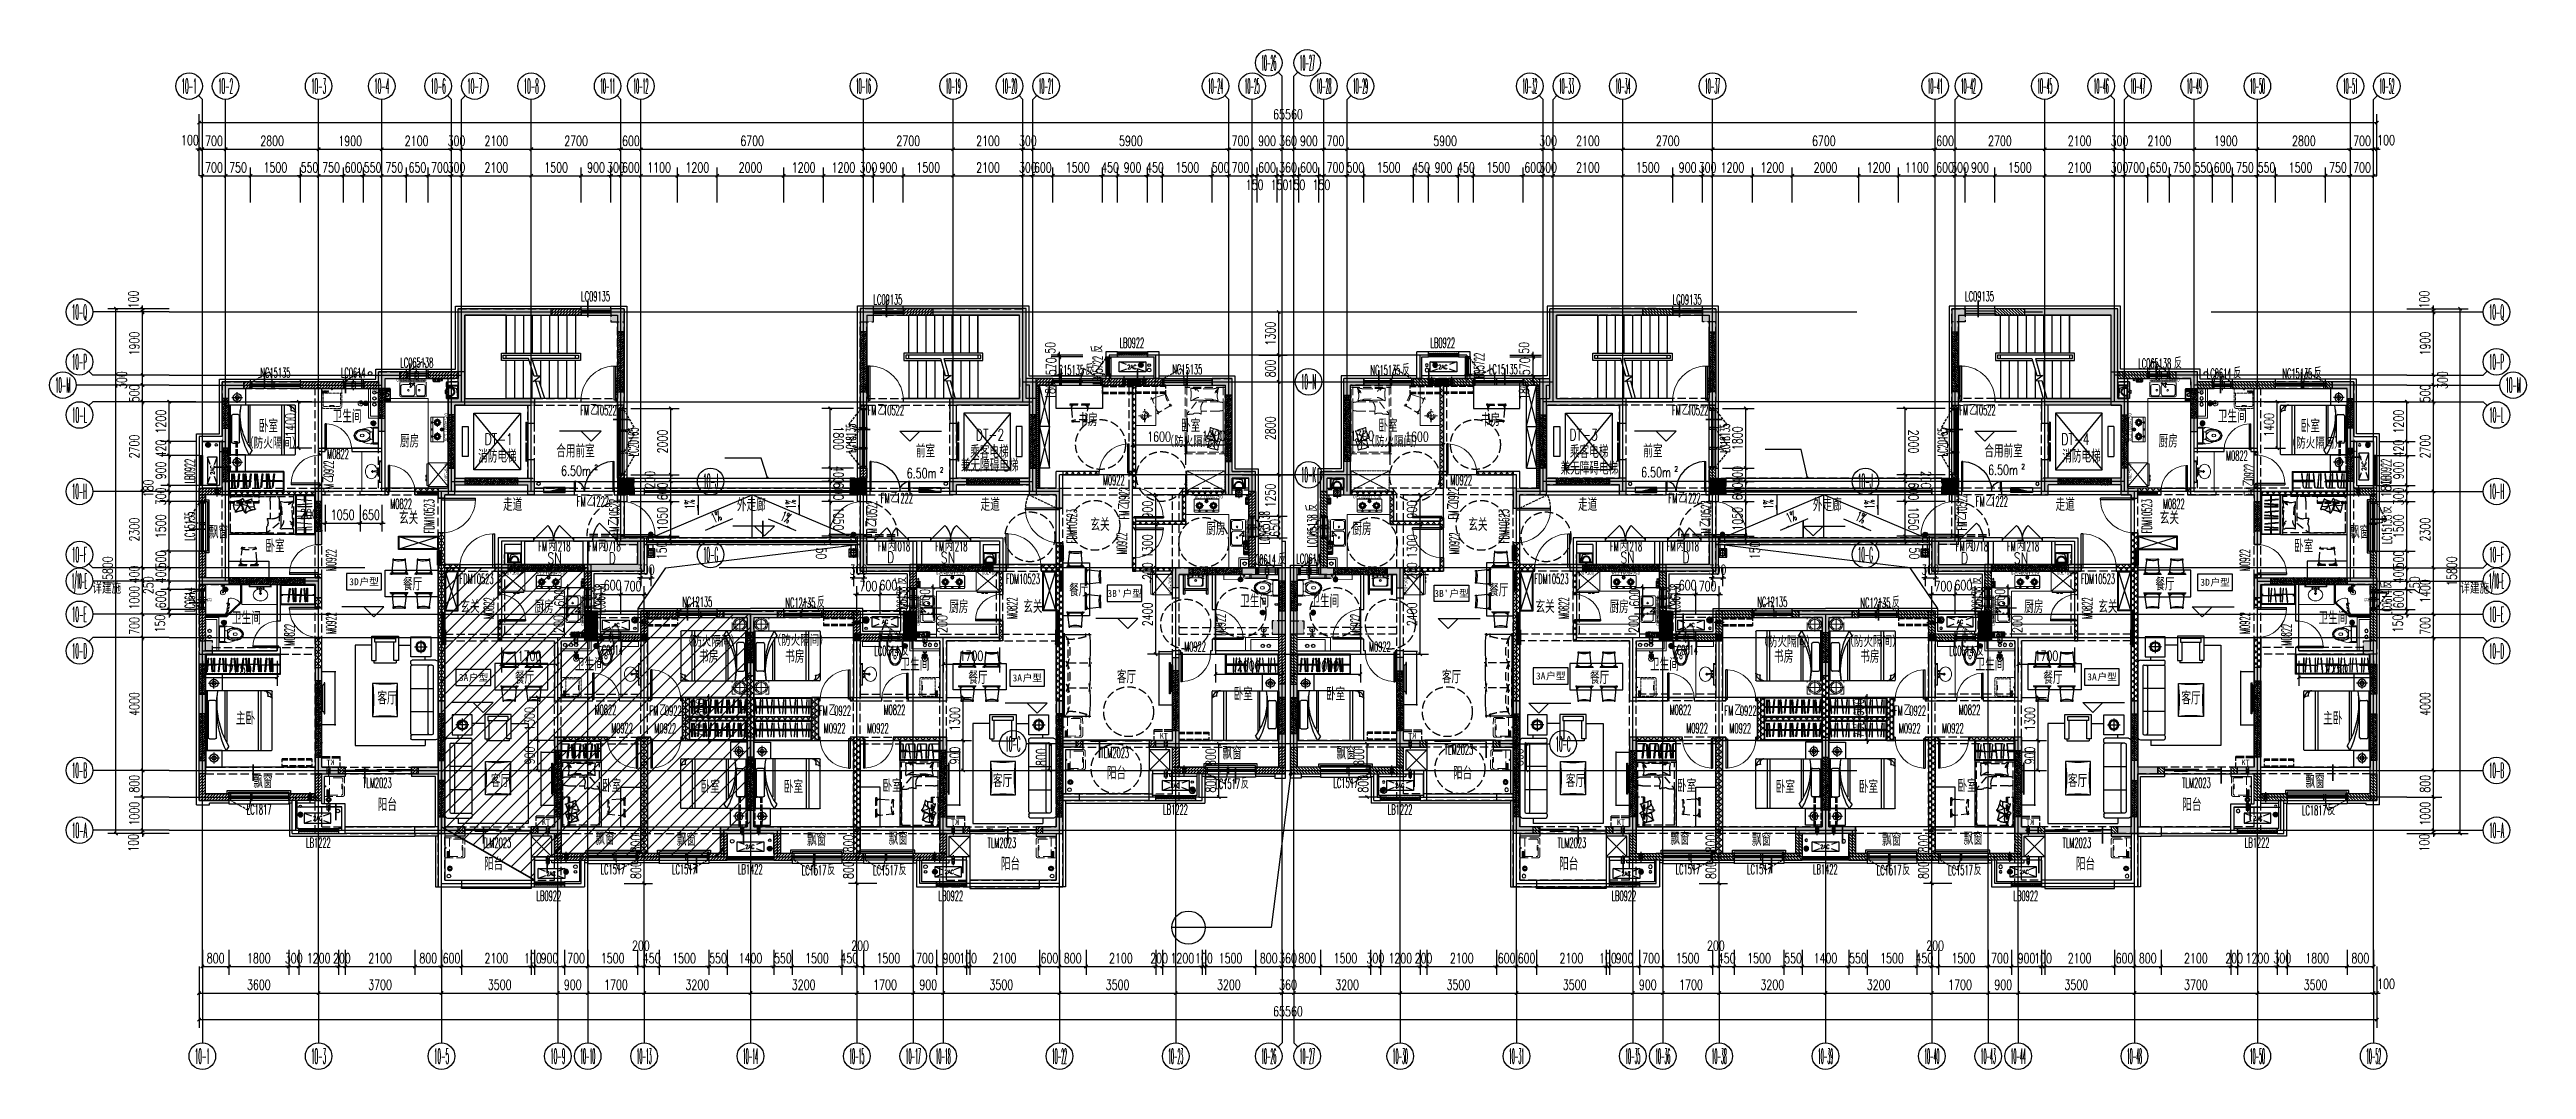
# Model space of a CAD drawing. Header units: millimetres. Extents: x 815519 to 890079, y 147095 to 251022.
# Drawn here: x 815519 to 890079, y 147095 to 177795 of the extents above; entities that cross this region are included whole.
import ezdxf
from ezdxf.enums import TextEntityAlignment as Align

# ---------------------------------------------------------------- set-up
doc = ezdxf.new("R2010")
doc.units = ezdxf.units.MM
doc.header["$LTSCALE"] = 1000
for name, pattern in [('__DASH', [0.35, 0.25, -0.1]), ('DASH', [0.35, 0.25, -0.1]), ('DOTE', [61.468, 50.8, -5.08, 0.508, -5.08]), ('HIDDEN', [9.525, 6.35, -3.175])]:
    doc.linetypes.add(name, pattern=pattern)
doc.layers.get('Defpoints').update_dxf_attribs({"color": 1})
for name, color, linetype in [('0-水标注', 1, 'Continuous'), ('0-活动家具', 30, 'Continuous'), ('000-深灰', 8, 'Continuous'), ('00000602', 7, 'Continuous'), ('A-WIND（门窗）', 155, 'Continuous'), ('AXIS', 3, 'Continuous'), ('AXIS_TEXT', 7, 'Continuous'), ('COLUMN', 9, 'Continuous'), ('DIM_ELEV', 3, 'Continuous'), ('DIM_IDEN', 3, 'Continuous'), ('DIM_LEAD', 3, 'Continuous'), ('DIM_SYMB', 3, 'Continuous'), ('DOOR_FIRE', 4, 'Continuous'), ('DOOR_FIRE_TEXT', 7, 'Continuous'), ('D电气留洞', 1, 'Continuous'), ('E_OTHER', 3, 'Continuous'), ('EQUIP_地漏', 7, 'Continuous'), ('EQUIP_消火栓', 7, 'Continuous'), ('EVTR', 52, 'Continuous'), ('FURNITURE', 3, 'Continuous'), ('HANDRAIL', 3, 'Continuous'), ('J-活动家具', 35, 'Continuous'), ('KTIAO', 125, 'Continuous'), ('LVTRY', 84, 'Continuous'), ('PC_预制外墙', 11, 'Continuous'), ('PC_预制外墙填充', 252, 'Continuous'), ('PIPE-凝结', 150, 'Continuous'), ('PIPE-地暖供', 4, 'Continuous'), ('PUB_DIM', 3, 'Continuous'), ('PUB_HATCH', 8, 'Continuous'), ('PUB_TEXT', 7, 'Continuous'), ('SPACE', 7, 'Continuous'), ('STAIR', 52, 'Continuous'), ('SURFACE', 6, 'Continuous'), ('text', 7, 'Continuous'), ('VPIPE-凝结', 151, 'TG_N'), ('VPIPE-污水', 2, 'DASH'), ('VPIPE-消防', 1, 'Continuous'), ('VPIPE-通气', 3, 'Continuous'), ('VPIPE-雨水', 4, 'DASH'), ('WALL', 2, 'Continuous'), ('WINDOW', 4, 'Continuous'), ('WINDOW_TEXT', 7, 'Continuous'), ('家具', 47, 'Continuous'), ('屋面索引', 6, 'Continuous'), ('屋面雨落', 3, 'Continuous'), ('总内隔墙', 30, 'Continuous'), ('柱', 2, 'Continuous'), ('梁虚线', 134, 'DASH'), ('深色米黄', 30, 'Continuous'), ('漏空线', 5, 'Continuous'), ('看线', 163, 'Continuous'), ('砼墙', 3, 'Continuous'), ('空调', 9, 'Continuous'), ('空调机位', 9, 'Continuous'), ('面积框', 6, 'Continuous'), ('预留洞-厨房', 6, 'Continuous')]:
    doc.layers.add(name, color=color, linetype=linetype)
doc.layers.add('DIM_MODI', color=6, linetype='Continuous', plot=False)
doc.layers.add('DOTE', color=1, linetype='DOTE', plot=False)
for name, color, linetype, lineweight in [('FF-洁具', 32, 'Continuous', 0), ('FF-活动家具', 33, 'Continuous', 0), ('厨卫', 154, 'Continuous', 0), ('预留洞-卫生间', 6, 'Continuous', 25), ('预留洞-空调', 6, 'Continuous', 25)]:
    doc.layers.add(name, color=color, linetype=linetype, lineweight=lineweight)
doc.styles.add('_TCH_AXIS', font='COMPLEX', dxfattribs={"bigfont": 'GBCBIG'})
doc.styles.add('_TCH_DIM', font='SIMPLEX.shx', dxfattribs={"width": 0.71, "bigfont": 'GBCBIG.shx'})
doc.styles.add('_TCH_DIM_T3', font='SIMPLEX.shx', dxfattribs={"width": 0.7, "bigfont": 'GBCBIG.shx'})
doc.styles.add('_TCH_LABEL', font='COMPLEX', dxfattribs={"bigfont": 'GBCBIG'})
doc.styles.add('_TCH_SPACE', font='SIMPLEX', dxfattribs={"height": 5, "bigfont": 'GBCBIG'})
doc.styles.add('_TCH_WINDOW', font='SIMPLEX', dxfattribs={"height": 3.5, "bigfont": 'GBCBIG'})
doc.styles.add('C-SHET1', font='', dxfattribs={"width": 0.9})
doc.styles.add('COMPLEX', font='COMPLEX')
doc.styles.add('DIM_FONT', font='SIMPLEX', dxfattribs={"width": 0.7, "bigfont": 'GBCBIG'})
doc.styles.get("Standard").update_dxf_attribs({"font": 'gbenor.shx', "bigfont": 'gbcbig.shx'})
doc.styles.add('TG_LINETYPE', font='SIMPLEX', dxfattribs={"width": 0.8, "height": 3, "bigfont": 'HZTXT'})
doc.styles.add('TSSD_REIN', font='TSSDENG.shx', dxfattribs={"width": 0.69, "height": 0.2, "bigfont": 'TSSDCHN.shx'})
doc.styles.add('黑体', font='simhei.ttf', dxfattribs={"width": 0.7})
doc.styles.get('C-SHET1').set_extended_font_data('FangSong_GB2312')
doc.linetypes.add('TG_N', pattern='A,2,-0.3,["N",TG_LINETYPE,S=0.1,R=0,X=-0.23,Y=-0.15],0', length=2.3)
doc.linetypes.add('空调冷凝水管', pattern='A,0.14,-0.075,0.14,-0.075,0.14,-0.075,0.14,-0.075,0.14,-0.25,["N",Standard,S=0.2,R=0,X=-0.1,Y=-0.1],-0.25', length=1.5)
doc.dimstyles.new('_TCH_ARCH&&100', dxfattribs={"dimtxt": 297.5, "dimasz": 100, "dimexe": 250, "dimexo": 300, "dimgap": 100, "dimtad": 1, "dimdec": 0, "dimzin": 0, "dimdsep": 46, "dimtxsty": '_TCH_DIM_T3', "dimblk": 'ARCHTICK', "dimcen": 0.09, "dimclrt": 7, "dimazin": 2, "dimtfac": 1, "dimtdec": 0, "dimtix": 1, "dimtmove": 2, "dimatfit": 3, "dimfxl": 1, "dimtolj": 1, "dimtzin": 0, "dimarcsym": 0})
pattern_1 = [(45, (0, 0), (-35.355339, 35.355339), []), (50, (0, 0), (143.452037, -12.550427), [15, -165]), (355, (0, 0), (-27.750267, 150.438427), [12, -132]), (100.4514, (11.95, -1.05), (115.701876, 137.88791), [12.748038, -140.228422]), (46.1842, (0, 40), (213.44821, -33.103803), [22.5, -247.5]), (96.6356, (17.79, 37.24), (186.93254, 194.823574), [19.12206, -210.3426]), (351.1842, (0, 40), (186.93239, 194.82372), [18, -198]), (21, (20, 30), (119.38141, -80.523778), [15, -165]), (326, (20, 30), (48.663066, 145.03001), [12, -132]), (71.4514, (29.95, 23.29), (168.044526, 64.5061), [12.748038, -140.228422]), (37.5, (0, 0), (2.431971, 66.5787708), [0, -130.4, 0, -134, 0, -132.5]), (7.5, (0, 0), (52.6139075, 78.882342), [0, -76.4, 0, -127.4, 0, -50.5]), (327.5, (-44.6, 0), (106.764487, -4.5109743), [0, -50, 0, -156, 0, -207]), (317.5, (-64.6, 0), (116.637234, 20.020996), [0, -65, 0, -103.6, 0, -147])]

msp = doc.modelspace()

# ---------------------------------------------------------------- texts
at = {"layer": 'DIM_IDEN', "color": 7, "style": '_TCH_LABEL'}
for p in [(816811.5, 161416), (888091.2, 161416)]:
    msp.add_text('详建施', height=337.59, dxfattribs=at).set_placement(p)
at = {"layer": 'SPACE', "style": '_TCH_SPACE', "width": 0.705882}
for s, height, p in [('6.50m', 297.5, (830918.3, 164966.5)), ('2', 148.8, (831918.3, 165141.5)), ('6.50m', 297.5, (841318.8, 164893)), ('2', 148.8, (842318.8, 165068)), ('6.50m', 297.5, (863430.3, 164923.5)), ('2', 148.8, (864430.3, 165098.5)), ('6.50m', 297.5, (873875.3, 164994.5)), ('2', 148.8, (874875.3, 165169.5))]:
    msp.add_text(s, height=height, dxfattribs=at).set_placement(p)

# ---------------------------------------------------------------- blocks, each defined once
blk = doc.blocks.new('$DorLib2D$00000001')
for p, q in [((0.45, 0.975), (0.5, 0.975)), ((0.45, 0), (0.45, 0.975)), ((0.5, 0), (0.5, 0.975)), ((0.5, 0), (0.45, 0))]:
    blk.add_line(p, q)
at = {"lineweight": 13}
blk.add_arc((0.475, 0), 0.975, 91.46928, 180, dxfattribs=at)
blk = doc.blocks.new('$TCHSYS$WIN2D')
for p, q in [((-0.5, 0.5), (0.5, 0.5)), ((0.5, 0.167), (-0.5, 0.167)), ((0.5, -0.167), (-0.5, -0.167)), ((-0.5, -0.5), (0.5, -0.5))]:
    blk.add_line(p, q)
blk = doc.blocks.new('$DorLib2D$00000127')
at = {"color": 0, "linetype": 'Continuous'}
for p, q in [((-0.033, 0.795), (-0.533, 0.795)), ((-0.533, 0.795), (-0.533, 0.69)), ((-0.033, 0.69), (-0.533, 0.69)), ((-0.033, 0.795), (-0.033, 0.69)), ((0.033, 0.795), (0.033, 0.69)), ((0.533, 0.795), (0.033, 0.795)), ((0.533, 0.69), (0.033, 0.69)), ((0.533, 0.795), (0.533, 0.69)), ((0.5, 0.5), (-0.5, 0.5))]:
    blk.add_line(p, q, dxfattribs=at)
blk = doc.blocks.new('$DorLib2D$00000225')
at = {"color": 0}
for p, q in [((0.475, -0.001), (0.475, 0.752)), ((0.475, 0.752), (0.5, 0.752)), ((0.5, -0.001), (0.5, 0.752)), ((-0.5, 0), (-0.5, 0.252)), ((-0.475, 0.252), (-0.5, 0.252)), ((-0.475, 0), (-0.475, 0.252)), ((-0.475, 0), (-0.5, 0)), ((0.475, -0.001), (0.5, -0.001))]:
    blk.add_line(p, q, dxfattribs=at)
for centre, radius, start, end in [((0.505, -0.002), 0.755, 92.24927, 179.72377), ((-0.501, 0.003), 0.251, 359.78987, 84.09744)]:
    blk.add_arc(centre, radius, start, end, dxfattribs=at)
blk = doc.blocks.new('$DorLib2D$00000114')
at = {"color": 0}
blk.add_line((0.5, 0), (-0.21, 0.71), dxfattribs=at)
blk.add_arc((0.5, 0), 1, 135, 180, dxfattribs=at)
blk = doc.blocks.new('$DorLib2D$00000116')
at = {"color": 0}
for p, q in [((-0.5, 0), (-0.146, 0.354)), ((0.5, 0), (0.146, 0.354))]:
    blk.add_line(p, q, dxfattribs=at)
for centre, start, end in [((-0.5, 0), 0, 45), ((0.5, 0), 135, 180)]:
    blk.add_arc(centre, 0.5, start, end, dxfattribs=at)
blk = doc.blocks.new('12#-3C左侧楼梯间')
at = {"layer": 'A-WIND（门窗）', "linetype": 'DASH', "ltscale": 0.3}
for p, q in [((334707, 1248079), (334407, 1248599)), ((334707, 1247869), (334407, 1247349)), ((334707, 1247219), (334407, 1246699))]:
    blk.add_line(p, q, dxfattribs=at)
at = {"layer": 'A-WIND（门窗）'}
for points in [[(334407, 1248649), (334207, 1248649), (334207, 1248599), (334407, 1248599)], [(334407, 1248649), (334207, 1248649), (334207, 1248599), (334407, 1248599)], [(334407, 1247949), (334207, 1247949), (334207, 1247999), (334407, 1247999)], [(334407, 1247349), (334207, 1247349), (334207, 1247299), (334407, 1247299)], [(334407, 1246649), (334207, 1246649), (334207, 1246699), (334407, 1246699)]]:
    blk.add_lwpolyline(points, close=True, dxfattribs=at)
at = {"layer": 'A-WIND（门窗）', "linetype": 'DASH', "ltscale": 0.3}
for centre, start, end in [((334407, 1248599), 270, 300), ((334407, 1247349), 60, 90), ((334407, 1246699), 60.01773, 90)]:
    blk.add_arc(centre, 600, start, end, dxfattribs=at)
at = {"layer": 'DOOR_FIRE'}
for p, q in [((334407, 1245849), (334407, 1244799)), ((332882, 1244749, 300), (331682, 1244749, 300)), ((332882, 1244649, 300), (331682, 1244649, 300)), ((334157, 1244749, 300), (333457, 1244749, 300)), ((334157, 1244649, 300), (333457, 1244649, 300))]:
    blk.add_line(p, q, dxfattribs=at)
at = {"layer": 'EVTR'}
for p, q in [((329882, 1248499), (331282, 1248499)), ((329882, 1246799), (329882, 1248499)), ((329882, 1248499), (331282, 1246799)), ((331282, 1248499), (329882, 1246799)), ((331282, 1248499), (331282, 1246799)), ((329532, 1248099), (329707, 1248099)), ((329532, 1248099), (329532, 1247199)), ((329707, 1248099), (329707, 1247199)), ((329707, 1247199), (329532, 1247199)), ((331282, 1246799), (329882, 1246799))]:
    blk.add_line(p, q, dxfattribs=at)
at = {"layer": 'SURFACE'}
for p, q in [((329327, 1249829), (329327, 1251729)), ((329327, 1251729), (334487, 1251729)), ((333107, 1251649), (333107, 1251729)), ((334007, 1251649), (334007, 1251729)), ((334487, 1251729), (334487, 1246549)), ((334407, 1248649), (334487, 1248649)), ((334407, 1248649), (334487, 1248649)), ((334407, 1246649), (334487, 1246649)), ((334407, 1246649), (334487, 1246649)), ((334487, 1246049), (334487, 1245849)), ((334407, 1245849), (334487, 1245849)), ((334407, 1244799), (335087, 1244799)), ((335087, 1244799), (335087, 1244749)), ((335087, 1244549), (335087, 1243669)), ((335087, 1243669), (333487, 1243669))]:
    blk.add_line(p, q, dxfattribs=at)
at = {"layer": 'WALL'}
for p, q in [((329407, 1248949), (329407, 1251649)), ((333107, 1251649), (329407, 1251649)), ((329607, 1248949), (329607, 1251449)), ((329607, 1251449), (333107, 1251449)), ((333107, 1251449), (333107, 1251649)), ((334407, 1251649), (334007, 1251649)), ((334007, 1251649), (334007, 1251449)), ((334007, 1251449), (334207, 1251449)), ((334207, 1251449), (334207, 1248949)), ((334407, 1251649), (334407, 1248849)), ((329107, 1248949), (329107, 1246449)), ((329107, 1248949), (329407, 1248949)), ((329607, 1248949), (331607, 1248949)), ((333107, 1248949), (331607, 1248949)), ((333107, 1248849), (333107, 1248949)), ((334207, 1248949), (334157, 1248949)), ((334157, 1248949), (334157, 1248849)), ((329307, 1248749), (329307, 1246549)), ((329307, 1248749), (329507, 1248749)), ((329507, 1248749), (331507, 1248749)), ((331507, 1248749), (331507, 1248199)), ((331507, 1248199), (331707, 1248199)), ((331707, 1248849), (333107, 1248849)), ((331707, 1248199), (331707, 1248849)), ((334157, 1248849), (334207, 1248849)), ((334207, 1248849), (334207, 1248649)), ((334207, 1248649), (334407, 1248649)), ((334407, 1248649), (334407, 1248849)), ((331707, 1247099), (331507, 1247099)), ((331507, 1247099), (331507, 1246549)), ((331707, 1246449), (331707, 1247099)), ((334407, 1246649), (334207, 1246649)), ((334207, 1246649), (334207, 1246249)), ((334407, 1246149), (334407, 1246649)), ((329107, 1246449), (329107, 1246049)), ((329107, 1246049), (331607, 1246049)), ((329307, 1246549), (331507, 1246549)), ((329307, 1246349), (331507, 1246349)), ((329307, 1246349), (329307, 1246149)), ((329307, 1246149), (331507, 1246149)), ((331507, 1246149), (331507, 1246349)), ((331607, 1246049), (332907, 1246049)), ((331707, 1246249), (331707, 1246449)), ((332907, 1246249), (331707, 1246249)), ((332907, 1246049), (332907, 1246249)), ((334207, 1246249), (334107, 1246249)), ((334107, 1246249), (334107, 1246049)), ((334107, 1246049), (334207, 1246049)), ((334207, 1246049), (334207, 1245849)), ((334407, 1245849), (334407, 1246149)), ((334207, 1245849), (334407, 1245849)), ((330607, 1244749), (330607, 1243749)), ((331307, 1244749), (330607, 1244749)), ((330807, 1244549), (330807, 1243949)), ((331307, 1244549), (330807, 1244549)), ((331682, 1244749), (331307, 1244749)), ((331307, 1244549), (331307, 1243949)), ((331407, 1244649), (331407, 1243949)), ((331407, 1244649), (331682, 1244649)), ((331682, 1244649), (331682, 1244749)), ((333207, 1244749), (332882, 1244749)), ((332882, 1244749), (332882, 1244649)), ((332882, 1244649), (333157, 1244649)), ((333157, 1244649), (333157, 1243949)), ((333457, 1244749), (333207, 1244749)), ((333307, 1244649), (333307, 1243949)), ((333307, 1244649), (333457, 1244649)), ((333457, 1244649), (333457, 1244749)), ((334207, 1244749), (334157, 1244749)), ((334157, 1244749), (334157, 1244649)), ((334157, 1244649), (334307, 1244649)), ((334407, 1244799), (334207, 1244799)), ((334207, 1244799), (334207, 1244749)), ((334807, 1244649), (334307, 1244649)), ((334407, 1244749), (334407, 1244799)), ((335007, 1244749), (334407, 1244749)), ((334807, 1244649), (334807, 1243949)), ((335007, 1244749), (335007, 1243749)), ((331307, 1243749), (330607, 1243749)), ((331307, 1243949), (330807, 1243949)), ((333207, 1243749), (331307, 1243749)), ((333157, 1243949), (331407, 1243949)), ((335007, 1243749), (333207, 1243749)), ((334807, 1243949), (333307, 1243949))]:
    blk.add_line(p, q, dxfattribs=at)
at = {"layer": 'DOOR_FIRE'}
for name, p, xscale, yscale, zscale in [('$DorLib2D$00000001', (333632, 1248899), 1050, 1050, 100), ('$DorLib2D$00000225', (333507, 1246149), 1200, 1200, 200)]:
    blk.add_blockref(name, p, dxfattribs=dict(at, xscale=xscale, yscale=yscale, zscale=zscale))
for name, p, xscale, yscale, zscale, rotation in [('$DorLib2D$00000114', (333807, 1244699), -700, -700, 100, 179.9999999995877), ('$DorLib2D$00000001', (334307, 1245324), 1050, 1050, 200, 270), ('$DorLib2D$00000116', (332282, 1244699), -1200, -1200, 100, 180)]:
    blk.add_blockref(name, p, dxfattribs=dict(at, xscale=xscale, yscale=yscale, zscale=zscale, rotation=rotation))
at = {"layer": 'WINDOW'}
ref = blk.add_blockref('$TCHSYS$WIN2D', (333557, 1251549), dxfattribs=dict(at, xscale=900, yscale=200, zscale=900))
ref.add_attrib('A', 'LC09135', (333109, 1251873), dxfattribs={"layer": 'WINDOW_TEXT', "height": 297.5, "style": '_TCH_WINDOW', "width": 0.494118})
at = {"layer": 'WINDOW', "xscale": 1100, "yscale": 200, "zscale": 1100, "rotation": 90}
blk.add_blockref('$DorLib2D$00000127', (331607, 1247649), dxfattribs=at)
at = {"layer": 'WINDOW'}
ref = blk.add_blockref('$TCHSYS$WIN2D', (334307, 1247649), dxfattribs=dict(at, xscale=-2000, yscale=-200, zscale=-2000, rotation=270))
ref.add_attrib('A', 'LC20165', (334831, 1247201), dxfattribs={"layer": 'WINDOW_TEXT', "height": 297.5, "rotation": 90, "style": '_TCH_WINDOW', "width": 0.494118})
at = {"layer": 'DOOR_FIRE_TEXT', "style": '_TCH_WINDOW'}
for s, height, width, p in [('FM', 297.5, 0.494118, (333084, 1248441)), ('乙', 338, 0.7, (333378, 1248441)), ('10522', 297.5, 0.494118, (333550, 1248441)), ('FM', 297.5, 0.494118, (332979, 1245699)), ('乙', 338, 0.7, (333273, 1245699)), ('1222', 297.5, 0.494118, (333445, 1245699)), ('FM', 297.5, 0.494118, (331818, 1244349)), ('丙', 338, 0.7, (332112, 1244349)), ('1218', 297.5, 0.494118, (332284, 1244349))]:
    blk.add_text(s, height=height, dxfattribs=dict(at, width=width)).set_placement(p)
for s, height, rotation, width, p in [('10522', 297.5, 90, 0.494118, (334257, 1245292)), ('乙', 338, 90, 0.7, (334257, 1245120)), ('FM', 297.5, 360, 0.494118, (333329, 1244349)), ('丙', 338, 360, 0.7, (333623, 1244349)), ('0718', 297.5, 360, 0.494118, (333795, 1244349)), ('FM', 297.5, 90, 0.494118, (334257, 1244826))]:
    blk.add_text(s, height=height, rotation=rotation, dxfattribs=dict(at, width=width)).set_placement(p)
blk = doc.blocks.new('_AXISO')
blk.add_circle((0, 0), 0.5)
at = {"layer": 'AXIS_TEXT', "style": 'COMPLEX', "width": 1.041667}
blk.add_attdef('A', text='', height=0.56, dxfattribs=at).set_placement((-0.25, -0.28), (0.25, -0.28), align=Align.FIT)
blk = doc.blocks.new('_ArchTick')
at = {"color": 0, "linetype": 'ByBlock', "const_width": 0.4}
blk.add_lwpolyline([(-0.5, -0.5), (0.5, 0.5)], dxfattribs=at)
blk = doc.blocks.new('*D614')
at = {"layer": 'Defpoints', "color": 0, "transparency": 16777216}
for p in [(-372433, 361950), (-371333, 361950), (-371333, 346150)]:
    blk.add_point(p, dxfattribs=at)
at = {"layer": 'PUB_DIM', "color": 0, "lineweight": -2, "transparency": 16777216}
for p, q in [((-371633, 361950), (-372683, 361950)), ((-372433, 346150), (-372433, 361950)), ((-371633, 346150), (-372683, 346150))]:
    blk.add_line(p, q, dxfattribs=at)
at = {"layer": 'PUB_DIM', "color": 0, "lineweight": -2, "transparency": 16777216, "xscale": 100, "yscale": 100, "zscale": 100}
for p, rotation in [((-372433, 361950), 90), ((-372433, 346150), 270)]:
    blk.add_blockref('_ArchTick', p, dxfattribs=dict(at, rotation=rotation))
at = {"layer": 'PUB_DIM', "color": 7, "transparency": 16777216, "insert": (-372682, 354050), "char_height": 297.5, "attachment_point": 5, "rotation": 90, "style": '_TCH_DIM_T3'}
blk.add_mtext('\\A1;15800', dxfattribs=at)
blk = doc.blocks.new('*D615')
at = {"layer": 'Defpoints', "color": 0, "transparency": 16777216}
for p in [(-371633, 361950), (-370533, 361950), (-370533, 361850)]:
    blk.add_point(p, dxfattribs=at)
at = {"layer": 'PUB_DIM', "color": 0, "lineweight": -2, "transparency": 16777216}
for p, q in [((-370833, 361950), (-371883, 361950)), ((-370833, 361850), (-371883, 361850)), ((-371633, 361950), (-371633, 362050)), ((-371633, 361850), (-371633, 361950)), ((-371633, 361850), (-371633, 361750))]:
    blk.add_line(p, q, dxfattribs=at)
at = {"layer": 'PUB_DIM', "color": 0, "lineweight": -2, "transparency": 16777216, "xscale": 100, "yscale": 100, "zscale": 100}
for p, rotation in [((-371633, 361950), 270), ((-371633, 361850), 90)]:
    blk.add_blockref('_ArchTick', p, dxfattribs=dict(at, rotation=rotation))
at = {"layer": 'PUB_DIM', "color": 7, "transparency": 16777216, "insert": (-371908, 362227), "char_height": 297.5, "attachment_point": 5, "rotation": 90, "style": '_TCH_DIM_T3'}
blk.add_mtext('\\A1;100', dxfattribs=at)
blk = doc.blocks.new('*D616')
at = {"layer": 'Defpoints', "color": 0, "transparency": 16777216}
for p in [(-371633, 361850), (-370533, 361850), (-370533, 359950)]:
    blk.add_point(p, dxfattribs=at)
at = {"layer": 'PUB_DIM', "color": 0, "lineweight": -2, "transparency": 16777216}
for p, q in [((-370833, 361850), (-371883, 361850)), ((-371633, 359950), (-371633, 361850)), ((-370833, 359950), (-371883, 359950))]:
    blk.add_line(p, q, dxfattribs=at)
at = {"layer": 'PUB_DIM', "color": 0, "lineweight": -2, "transparency": 16777216, "xscale": 100, "yscale": 100, "zscale": 100}
for p, rotation in [((-371633, 361850), 90), ((-371633, 359950), 270)]:
    blk.add_blockref('_ArchTick', p, dxfattribs=dict(at, rotation=rotation))
at = {"layer": 'PUB_DIM', "color": 7, "transparency": 16777216, "insert": (-371882, 360900), "char_height": 297.5, "attachment_point": 5, "rotation": 90, "style": '_TCH_DIM_T3'}
blk.add_mtext('\\A1;1900', dxfattribs=at)
blk = doc.blocks.new('*D617')
at = {"layer": 'Defpoints', "color": 0, "transparency": 16777216}
for p in [(-371633, 359950), (-370533, 359950), (-370533, 359650)]:
    blk.add_point(p, dxfattribs=at)
at = {"layer": 'PUB_DIM', "color": 0, "lineweight": -2, "transparency": 16777216}
for p, q in [((-370833, 359950), (-371883, 359950)), ((-370833, 359650), (-371883, 359650)), ((-371633, 359650), (-371633, 359950))]:
    blk.add_line(p, q, dxfattribs=at)
at = {"layer": 'PUB_DIM', "color": 0, "lineweight": -2, "transparency": 16777216, "xscale": 100, "yscale": 100, "zscale": 100}
for p, rotation in [((-371633, 359950), 90), ((-371633, 359650), 270)]:
    blk.add_blockref('_ArchTick', p, dxfattribs=dict(at, rotation=rotation))
at = {"layer": 'PUB_DIM', "color": 7, "transparency": 16777216, "insert": (-372258, 359800), "char_height": 297.5, "attachment_point": 5, "rotation": 90, "style": '_TCH_DIM_T3'}
blk.add_mtext('\\A1;300', dxfattribs=at)
blk = doc.blocks.new('*D618')
at = {"layer": 'Defpoints', "color": 0, "transparency": 16777216}
for p in [(-371633, 359650), (-370533, 359650), (-370533, 359150)]:
    blk.add_point(p, dxfattribs=at)
at = {"layer": 'PUB_DIM', "color": 0, "lineweight": -2, "transparency": 16777216}
for p, q in [((-370833, 359650), (-371883, 359650)), ((-371633, 359650), (-371633, 359750)), ((-371633, 359150), (-371633, 359650)), ((-370833, 359150), (-371883, 359150)), ((-371633, 359150), (-371633, 359050))]:
    blk.add_line(p, q, dxfattribs=at)
at = {"layer": 'PUB_DIM', "color": 0, "lineweight": -2, "transparency": 16777216, "xscale": 100, "yscale": 100, "zscale": 100}
for p, rotation in [((-371633, 359650), 270), ((-371633, 359150), 90)]:
    blk.add_blockref('_ArchTick', p, dxfattribs=dict(at, rotation=rotation))
at = {"layer": 'PUB_DIM', "color": 7, "transparency": 16777216, "insert": (-371882, 359400), "char_height": 297.5, "attachment_point": 5, "rotation": 90, "style": '_TCH_DIM_T3'}
blk.add_mtext('\\A1;500', dxfattribs=at)
blk = doc.blocks.new('*D619')
at = {"layer": 'Defpoints', "color": 0, "transparency": 16777216}
for p in [(-371633, 359150), (-370533, 359150), (-370533, 356450)]:
    blk.add_point(p, dxfattribs=at)
at = {"layer": 'PUB_DIM', "color": 0, "lineweight": -2, "transparency": 16777216}
for p, q in [((-370833, 359150), (-371883, 359150)), ((-371633, 356450), (-371633, 359150)), ((-370833, 356450), (-371883, 356450))]:
    blk.add_line(p, q, dxfattribs=at)
at = {"layer": 'PUB_DIM', "color": 0, "lineweight": -2, "transparency": 16777216, "xscale": 100, "yscale": 100, "zscale": 100}
for p, rotation in [((-371633, 359150), 90), ((-371633, 356450), 270)]:
    blk.add_blockref('_ArchTick', p, dxfattribs=dict(at, rotation=rotation))
at = {"layer": 'PUB_DIM', "color": 7, "transparency": 16777216, "insert": (-371882, 357800), "char_height": 297.5, "attachment_point": 5, "rotation": 90, "style": '_TCH_DIM_T3'}
blk.add_mtext('\\A1;2700', dxfattribs=at)
blk = doc.blocks.new('*D620')
at = {"layer": 'Defpoints', "color": 0, "transparency": 16777216}
for p in [(-371633, 356450), (-370533, 356450), (-370533, 354150)]:
    blk.add_point(p, dxfattribs=at)
at = {"layer": 'PUB_DIM', "color": 0, "lineweight": -2, "transparency": 16777216}
for p, q in [((-370833, 356450), (-371883, 356450)), ((-371633, 354150), (-371633, 356450)), ((-370833, 354150), (-371883, 354150))]:
    blk.add_line(p, q, dxfattribs=at)
at = {"layer": 'PUB_DIM', "color": 0, "lineweight": -2, "transparency": 16777216, "xscale": 100, "yscale": 100, "zscale": 100}
for p, rotation in [((-371633, 356450), 90), ((-371633, 354150), 270)]:
    blk.add_blockref('_ArchTick', p, dxfattribs=dict(at, rotation=rotation))
at = {"layer": 'PUB_DIM', "color": 7, "transparency": 16777216, "insert": (-371882, 355300), "char_height": 297.5, "attachment_point": 5, "rotation": 90, "style": '_TCH_DIM_T3'}
blk.add_mtext('\\A1;2300', dxfattribs=at)
blk = doc.blocks.new('*D621')
at = {"layer": 'Defpoints', "color": 0, "transparency": 16777216}
for p in [(-371633, 354150), (-370533, 354150), (-370533, 353750)]:
    blk.add_point(p, dxfattribs=at)
at = {"layer": 'PUB_DIM', "color": 0, "lineweight": -2, "transparency": 16777216}
for p, q in [((-371633, 354150), (-371633, 354250)), ((-370833, 354150), (-371883, 354150)), ((-370833, 353750), (-371883, 353750)), ((-371633, 353750), (-371633, 354150)), ((-371633, 353750), (-371633, 353650))]:
    blk.add_line(p, q, dxfattribs=at)
at = {"layer": 'PUB_DIM', "color": 0, "lineweight": -2, "transparency": 16777216, "xscale": 100, "yscale": 100, "zscale": 100}
for p, rotation in [((-371633, 354150), 270), ((-371633, 353750), 90)]:
    blk.add_blockref('_ArchTick', p, dxfattribs=dict(at, rotation=rotation))
at = {"layer": 'PUB_DIM', "color": 7, "transparency": 16777216, "insert": (-371882, 353950), "char_height": 297.5, "attachment_point": 5, "rotation": 90, "style": '_TCH_DIM_T3'}
blk.add_mtext('\\A1;400', dxfattribs=at)
blk = doc.blocks.new('*D622')
at = {"layer": 'Defpoints', "color": 0, "transparency": 16777216}
for p in [(-371633, 353750), (-370533, 353750), (-370533, 352750)]:
    blk.add_point(p, dxfattribs=at)
at = {"layer": 'PUB_DIM', "color": 0, "lineweight": -2, "transparency": 16777216}
for p, q in [((-370833, 353750), (-371883, 353750)), ((-371633, 352750), (-371633, 353750)), ((-370833, 352750), (-371883, 352750))]:
    blk.add_line(p, q, dxfattribs=at)
at = {"layer": 'PUB_DIM', "color": 0, "lineweight": -2, "transparency": 16777216, "xscale": 100, "yscale": 100, "zscale": 100}
for p, rotation in [((-371633, 353750), 90), ((-371633, 352750), 270)]:
    blk.add_blockref('_ArchTick', p, dxfattribs=dict(at, rotation=rotation))
at = {"layer": 'PUB_DIM', "color": 7, "transparency": 16777216, "insert": (-371882, 353250), "char_height": 297.5, "attachment_point": 5, "rotation": 90, "style": '_TCH_DIM_T3'}
blk.add_mtext('\\A1;1000', dxfattribs=at)
blk = doc.blocks.new('*D623')
at = {"layer": 'Defpoints', "color": 0, "transparency": 16777216}
for p in [(-371633, 352750), (-370533, 352750), (-370533, 352050)]:
    blk.add_point(p, dxfattribs=at)
at = {"layer": 'PUB_DIM', "color": 0, "lineweight": -2, "transparency": 16777216}
for p, q in [((-370833, 352750), (-371883, 352750)), ((-371633, 352750), (-371633, 352850)), ((-371633, 352050), (-371633, 352750)), ((-370833, 352050), (-371883, 352050)), ((-371633, 352050), (-371633, 351950))]:
    blk.add_line(p, q, dxfattribs=at)
at = {"layer": 'PUB_DIM', "color": 0, "lineweight": -2, "transparency": 16777216, "xscale": 100, "yscale": 100, "zscale": 100}
for p, rotation in [((-371633, 352750), 270), ((-371633, 352050), 90)]:
    blk.add_blockref('_ArchTick', p, dxfattribs=dict(at, rotation=rotation))
at = {"layer": 'PUB_DIM', "color": 7, "transparency": 16777216, "insert": (-371882, 352400), "char_height": 297.5, "attachment_point": 5, "rotation": 90, "style": '_TCH_DIM_T3'}
blk.add_mtext('\\A1;700', dxfattribs=at)
blk = doc.blocks.new('*D624')
at = {"layer": 'Defpoints', "color": 0, "transparency": 16777216}
for p in [(-371633, 352050), (-370533, 352050), (-370533, 348050)]:
    blk.add_point(p, dxfattribs=at)
at = {"layer": 'PUB_DIM', "color": 0, "lineweight": -2, "transparency": 16777216}
for p, q in [((-370833, 352050), (-371883, 352050)), ((-371633, 348050), (-371633, 352050)), ((-370833, 348050), (-371883, 348050))]:
    blk.add_line(p, q, dxfattribs=at)
at = {"layer": 'PUB_DIM', "color": 0, "lineweight": -2, "transparency": 16777216, "xscale": 100, "yscale": 100, "zscale": 100}
for p, rotation in [((-371633, 352050), 90), ((-371633, 348050), 270)]:
    blk.add_blockref('_ArchTick', p, dxfattribs=dict(at, rotation=rotation))
at = {"layer": 'PUB_DIM', "color": 7, "transparency": 16777216, "insert": (-371882, 350050), "char_height": 297.5, "attachment_point": 5, "rotation": 90, "style": '_TCH_DIM_T3'}
blk.add_mtext('\\A1;4000', dxfattribs=at)
blk = doc.blocks.new('*D625')
at = {"layer": 'Defpoints', "color": 0, "transparency": 16777216}
for p in [(-371633, 348050), (-370533, 348050), (-370533, 347250)]:
    blk.add_point(p, dxfattribs=at)
at = {"layer": 'PUB_DIM', "color": 0, "lineweight": -2, "transparency": 16777216}
for p, q in [((-370833, 348050), (-371883, 348050)), ((-371633, 347250), (-371633, 348050)), ((-370833, 347250), (-371883, 347250))]:
    blk.add_line(p, q, dxfattribs=at)
at = {"layer": 'PUB_DIM', "color": 0, "lineweight": -2, "transparency": 16777216, "xscale": 100, "yscale": 100, "zscale": 100}
for p, rotation in [((-371633, 348050), 90), ((-371633, 347250), 270)]:
    blk.add_blockref('_ArchTick', p, dxfattribs=dict(at, rotation=rotation))
at = {"layer": 'PUB_DIM', "color": 7, "transparency": 16777216, "insert": (-371882, 347650), "char_height": 297.5, "attachment_point": 5, "rotation": 90, "style": '_TCH_DIM_T3'}
blk.add_mtext('\\A1;800', dxfattribs=at)
blk = doc.blocks.new('*D626')
at = {"layer": 'Defpoints', "color": 0, "transparency": 16777216}
for p in [(-371633, 347250), (-370533, 347250), (-370533, 346250)]:
    blk.add_point(p, dxfattribs=at)
at = {"layer": 'PUB_DIM', "color": 0, "lineweight": -2, "transparency": 16777216}
for p, q in [((-370833, 347250), (-371883, 347250)), ((-371633, 346250), (-371633, 347250)), ((-370833, 346250), (-371883, 346250))]:
    blk.add_line(p, q, dxfattribs=at)
at = {"layer": 'PUB_DIM', "color": 0, "lineweight": -2, "transparency": 16777216, "xscale": 100, "yscale": 100, "zscale": 100}
for p, rotation in [((-371633, 347250), 90), ((-371633, 346250), 270)]:
    blk.add_blockref('_ArchTick', p, dxfattribs=dict(at, rotation=rotation))
at = {"layer": 'PUB_DIM', "color": 7, "transparency": 16777216, "insert": (-371882, 346750), "char_height": 297.5, "attachment_point": 5, "rotation": 90, "style": '_TCH_DIM_T3'}
blk.add_mtext('\\A1;1000', dxfattribs=at)
blk = doc.blocks.new('*D627')
at = {"layer": 'Defpoints', "color": 0, "transparency": 16777216}
for p in [(-371633, 346250), (-370533, 346250), (-370533, 346150)]:
    blk.add_point(p, dxfattribs=at)
at = {"layer": 'PUB_DIM', "color": 0, "lineweight": -2, "transparency": 16777216}
for p, q in [((-370833, 346250), (-371883, 346250)), ((-370833, 346150), (-371883, 346150)), ((-371633, 346250), (-371633, 346350)), ((-371633, 346150), (-371633, 346250)), ((-371633, 346150), (-371633, 346050))]:
    blk.add_line(p, q, dxfattribs=at)
at = {"layer": 'PUB_DIM', "color": 0, "lineweight": -2, "transparency": 16777216, "xscale": 100, "yscale": 100, "zscale": 100}
for p, rotation in [((-371633, 346250), 270), ((-371633, 346150), 90)]:
    blk.add_blockref('_ArchTick', p, dxfattribs=dict(at, rotation=rotation))
at = {"layer": 'PUB_DIM', "color": 7, "transparency": 16777216, "insert": (-371908, 345872), "char_height": 297.5, "attachment_point": 5, "rotation": 90, "style": '_TCH_DIM_T3'}
blk.add_mtext('\\A1;100', dxfattribs=at)
blk = doc.blocks.new('*D628')
at = {"layer": 'Defpoints', "color": 0, "transparency": 16777216}
for p in [(-302973, 361950), (-301873, 361950), (-302973, 346150)]:
    blk.add_point(p, dxfattribs=at)
at = {"layer": 'PUB_DIM', "color": 0, "lineweight": -2, "transparency": 16777216}
for p, q in [((-302673, 361950), (-301623, 361950)), ((-301873, 346150), (-301873, 361950)), ((-302673, 346150), (-301623, 346150))]:
    blk.add_line(p, q, dxfattribs=at)
at = {"layer": 'PUB_DIM', "color": 0, "lineweight": -2, "transparency": 16777216, "xscale": 100, "yscale": 100, "zscale": 100}
for p, rotation in [((-301873, 361950), 90), ((-301873, 346150), 270)]:
    blk.add_blockref('_ArchTick', p, dxfattribs=dict(at, rotation=rotation))
at = {"layer": 'PUB_DIM', "color": 7, "transparency": 16777216, "insert": (-302122, 354050), "char_height": 297.5, "attachment_point": 5, "rotation": 90, "style": '_TCH_DIM_T3'}
blk.add_mtext('\\A1;15800', dxfattribs=at)
blk = doc.blocks.new('*D629')
at = {"layer": 'Defpoints', "color": 0, "transparency": 16777216}
for p in [(-303773, 361950), (-303773, 361850), (-302673, 361950)]:
    blk.add_point(p, dxfattribs=at)
at = {"layer": 'PUB_DIM', "color": 0, "lineweight": -2, "transparency": 16777216}
for p, q in [((-303473, 361950), (-302423, 361950)), ((-303473, 361850), (-302423, 361850)), ((-302673, 361950), (-302673, 362050)), ((-302673, 361850), (-302673, 361950)), ((-302673, 361850), (-302673, 361750))]:
    blk.add_line(p, q, dxfattribs=at)
at = {"layer": 'PUB_DIM', "color": 0, "lineweight": -2, "transparency": 16777216, "xscale": 100, "yscale": 100, "zscale": 100}
for p, rotation in [((-302673, 361950), 270), ((-302673, 361850), 90)]:
    blk.add_blockref('_ArchTick', p, dxfattribs=dict(at, rotation=rotation))
at = {"layer": 'PUB_DIM', "color": 7, "transparency": 16777216, "insert": (-302948, 362225), "char_height": 297.5, "attachment_point": 5, "rotation": 90, "style": '_TCH_DIM_T3'}
blk.add_mtext('\\A1;100', dxfattribs=at)
blk = doc.blocks.new('*D630')
at = {"layer": 'Defpoints', "color": 0, "transparency": 16777216}
for p in [(-303773, 361850), (-302673, 361850), (-303773, 359950)]:
    blk.add_point(p, dxfattribs=at)
at = {"layer": 'PUB_DIM', "color": 0, "lineweight": -2, "transparency": 16777216}
for p, q in [((-303473, 361850), (-302423, 361850)), ((-302673, 359950), (-302673, 361850)), ((-303473, 359950), (-302423, 359950))]:
    blk.add_line(p, q, dxfattribs=at)
at = {"layer": 'PUB_DIM', "color": 0, "lineweight": -2, "transparency": 16777216, "xscale": 100, "yscale": 100, "zscale": 100}
for p, rotation in [((-302673, 361850), 90), ((-302673, 359950), 270)]:
    blk.add_blockref('_ArchTick', p, dxfattribs=dict(at, rotation=rotation))
at = {"layer": 'PUB_DIM', "color": 7, "transparency": 16777216, "insert": (-302922, 360900), "char_height": 297.5, "attachment_point": 5, "rotation": 90, "style": '_TCH_DIM_T3'}
blk.add_mtext('\\A1;1900', dxfattribs=at)
blk = doc.blocks.new('*D631')
at = {"layer": 'Defpoints', "color": 0, "transparency": 16777216}
for p in [(-303773, 359950), (-303773, 359650), (-302673, 359950)]:
    blk.add_point(p, dxfattribs=at)
at = {"layer": 'PUB_DIM', "color": 0, "lineweight": -2, "transparency": 16777216}
for p, q in [((-303473, 359950), (-302423, 359950)), ((-303473, 359650), (-302423, 359650)), ((-302673, 359650), (-302673, 359950))]:
    blk.add_line(p, q, dxfattribs=at)
at = {"layer": 'PUB_DIM', "color": 0, "lineweight": -2, "transparency": 16777216, "xscale": 100, "yscale": 100, "zscale": 100}
for p, rotation in [((-302673, 359950), 90), ((-302673, 359650), 270)]:
    blk.add_blockref('_ArchTick', p, dxfattribs=dict(at, rotation=rotation))
at = {"layer": 'PUB_DIM', "color": 7, "transparency": 16777216, "insert": (-302398, 359800), "char_height": 297.5, "attachment_point": 5, "rotation": 90, "style": '_TCH_DIM_T3'}
blk.add_mtext('\\A1;300', dxfattribs=at)
blk = doc.blocks.new('*D632')
at = {"layer": 'Defpoints', "color": 0, "transparency": 16777216}
for p in [(-303773, 359650), (-302673, 359650), (-303773, 359150)]:
    blk.add_point(p, dxfattribs=at)
at = {"layer": 'PUB_DIM', "color": 0, "lineweight": -2, "transparency": 16777216}
for p, q in [((-303473, 359650), (-302423, 359650)), ((-302673, 359650), (-302673, 359750)), ((-302673, 359150), (-302673, 359650)), ((-303473, 359150), (-302423, 359150)), ((-302673, 359150), (-302673, 359050))]:
    blk.add_line(p, q, dxfattribs=at)
at = {"layer": 'PUB_DIM', "color": 0, "lineweight": -2, "transparency": 16777216, "xscale": 100, "yscale": 100, "zscale": 100}
for p, rotation in [((-302673, 359650), 270), ((-302673, 359150), 90)]:
    blk.add_blockref('_ArchTick', p, dxfattribs=dict(at, rotation=rotation))
at = {"layer": 'PUB_DIM', "color": 7, "transparency": 16777216, "insert": (-302922, 359400), "char_height": 297.5, "attachment_point": 5, "rotation": 90, "style": '_TCH_DIM_T3'}
blk.add_mtext('\\A1;500', dxfattribs=at)
blk = doc.blocks.new('*D633')
at = {"layer": 'Defpoints', "color": 0, "transparency": 16777216}
for p in [(-303773, 359150), (-302673, 359150), (-303773, 356450)]:
    blk.add_point(p, dxfattribs=at)
at = {"layer": 'PUB_DIM', "color": 0, "lineweight": -2, "transparency": 16777216}
for p, q in [((-303473, 359150), (-302423, 359150)), ((-302673, 356450), (-302673, 359150)), ((-303473, 356450), (-302423, 356450))]:
    blk.add_line(p, q, dxfattribs=at)
at = {"layer": 'PUB_DIM', "color": 0, "lineweight": -2, "transparency": 16777216, "xscale": 100, "yscale": 100, "zscale": 100}
for p, rotation in [((-302673, 359150), 90), ((-302673, 356450), 270)]:
    blk.add_blockref('_ArchTick', p, dxfattribs=dict(at, rotation=rotation))
at = {"layer": 'PUB_DIM', "color": 7, "transparency": 16777216, "insert": (-302922, 357800), "char_height": 297.5, "attachment_point": 5, "rotation": 90, "style": '_TCH_DIM_T3'}
blk.add_mtext('\\A1;2700', dxfattribs=at)
blk = doc.blocks.new('*D634')
at = {"layer": 'Defpoints', "color": 0, "transparency": 16777216}
for p in [(-303773, 356450), (-302673, 356450), (-303773, 354150)]:
    blk.add_point(p, dxfattribs=at)
at = {"layer": 'PUB_DIM', "color": 0, "lineweight": -2, "transparency": 16777216}
for p, q in [((-303473, 356450), (-302423, 356450)), ((-302673, 354150), (-302673, 356450)), ((-303473, 354150), (-302423, 354150))]:
    blk.add_line(p, q, dxfattribs=at)
at = {"layer": 'PUB_DIM', "color": 0, "lineweight": -2, "transparency": 16777216, "xscale": 100, "yscale": 100, "zscale": 100}
for p, rotation in [((-302673, 356450), 90), ((-302673, 354150), 270)]:
    blk.add_blockref('_ArchTick', p, dxfattribs=dict(at, rotation=rotation))
at = {"layer": 'PUB_DIM', "color": 7, "transparency": 16777216, "insert": (-302922, 355300), "char_height": 297.5, "attachment_point": 5, "rotation": 90, "style": '_TCH_DIM_T3'}
blk.add_mtext('\\A1;2300', dxfattribs=at)
blk = doc.blocks.new('*D635')
at = {"layer": 'Defpoints', "color": 0, "transparency": 16777216}
for p in [(-303773, 354150), (-302673, 354150), (-303773, 352750)]:
    blk.add_point(p, dxfattribs=at)
at = {"layer": 'PUB_DIM', "color": 0, "lineweight": -2, "transparency": 16777216}
for p, q in [((-303473, 354150), (-302423, 354150)), ((-302673, 352750), (-302673, 354150)), ((-303473, 352750), (-302423, 352750))]:
    blk.add_line(p, q, dxfattribs=at)
at = {"layer": 'PUB_DIM', "color": 0, "lineweight": -2, "transparency": 16777216, "xscale": 100, "yscale": 100, "zscale": 100}
for p, rotation in [((-302673, 354150), 90), ((-302673, 352750), 270)]:
    blk.add_blockref('_ArchTick', p, dxfattribs=dict(at, rotation=rotation))
at = {"layer": 'PUB_DIM', "color": 7, "transparency": 16777216, "insert": (-302922, 353450), "char_height": 297.5, "attachment_point": 5, "rotation": 90, "style": '_TCH_DIM_T3'}
blk.add_mtext('\\A1;1400', dxfattribs=at)
blk = doc.blocks.new('*D636')
at = {"layer": 'Defpoints', "color": 0, "transparency": 16777216}
for p in [(-303773, 352750), (-302673, 352750), (-303773, 352050)]:
    blk.add_point(p, dxfattribs=at)
at = {"layer": 'PUB_DIM', "color": 0, "lineweight": -2, "transparency": 16777216}
for p, q in [((-303473, 352750), (-302423, 352750)), ((-302673, 352750), (-302673, 352850)), ((-302673, 352050), (-302673, 352750)), ((-303473, 352050), (-302423, 352050)), ((-302673, 352050), (-302673, 351950))]:
    blk.add_line(p, q, dxfattribs=at)
at = {"layer": 'PUB_DIM', "color": 0, "lineweight": -2, "transparency": 16777216, "xscale": 100, "yscale": 100, "zscale": 100}
for p, rotation in [((-302673, 352750), 270), ((-302673, 352050), 90)]:
    blk.add_blockref('_ArchTick', p, dxfattribs=dict(at, rotation=rotation))
at = {"layer": 'PUB_DIM', "color": 7, "transparency": 16777216, "insert": (-302922, 352400), "char_height": 297.5, "attachment_point": 5, "rotation": 90, "style": '_TCH_DIM_T3'}
blk.add_mtext('\\A1;700', dxfattribs=at)
blk = doc.blocks.new('*D637')
at = {"layer": 'Defpoints', "color": 0, "transparency": 16777216}
for p in [(-303773, 352050), (-302673, 352050), (-303773, 348050)]:
    blk.add_point(p, dxfattribs=at)
at = {"layer": 'PUB_DIM', "color": 0, "lineweight": -2, "transparency": 16777216}
for p, q in [((-303473, 352050), (-302423, 352050)), ((-302673, 348050), (-302673, 352050)), ((-303473, 348050), (-302423, 348050))]:
    blk.add_line(p, q, dxfattribs=at)
at = {"layer": 'PUB_DIM', "color": 0, "lineweight": -2, "transparency": 16777216, "xscale": 100, "yscale": 100, "zscale": 100}
for p, rotation in [((-302673, 352050), 90), ((-302673, 348050), 270)]:
    blk.add_blockref('_ArchTick', p, dxfattribs=dict(at, rotation=rotation))
at = {"layer": 'PUB_DIM', "color": 7, "transparency": 16777216, "insert": (-302922, 350050), "char_height": 297.5, "attachment_point": 5, "rotation": 90, "style": '_TCH_DIM_T3'}
blk.add_mtext('\\A1;4000', dxfattribs=at)
blk = doc.blocks.new('*D638')
at = {"layer": 'Defpoints', "color": 0, "transparency": 16777216}
for p in [(-303773, 348050), (-302673, 348050), (-303773, 347250)]:
    blk.add_point(p, dxfattribs=at)
at = {"layer": 'PUB_DIM', "color": 0, "lineweight": -2, "transparency": 16777216}
for p, q in [((-303473, 348050), (-302423, 348050)), ((-302673, 347250), (-302673, 348050)), ((-303473, 347250), (-302423, 347250))]:
    blk.add_line(p, q, dxfattribs=at)
at = {"layer": 'PUB_DIM', "color": 0, "lineweight": -2, "transparency": 16777216, "xscale": 100, "yscale": 100, "zscale": 100}
for p, rotation in [((-302673, 348050), 90), ((-302673, 347250), 270)]:
    blk.add_blockref('_ArchTick', p, dxfattribs=dict(at, rotation=rotation))
at = {"layer": 'PUB_DIM', "color": 7, "transparency": 16777216, "insert": (-302922, 347650), "char_height": 297.5, "attachment_point": 5, "rotation": 90, "style": '_TCH_DIM_T3'}
blk.add_mtext('\\A1;800', dxfattribs=at)
blk = doc.blocks.new('*D639')
at = {"layer": 'Defpoints', "color": 0, "transparency": 16777216}
for p in [(-303773, 347250), (-302673, 347250), (-303773, 346250)]:
    blk.add_point(p, dxfattribs=at)
at = {"layer": 'PUB_DIM', "color": 0, "lineweight": -2, "transparency": 16777216}
for p, q in [((-303473, 347250), (-302423, 347250)), ((-302673, 346250), (-302673, 347250)), ((-303473, 346250), (-302423, 346250))]:
    blk.add_line(p, q, dxfattribs=at)
at = {"layer": 'PUB_DIM', "color": 0, "lineweight": -2, "transparency": 16777216, "xscale": 100, "yscale": 100, "zscale": 100}
for p, rotation in [((-302673, 347250), 90), ((-302673, 346250), 270)]:
    blk.add_blockref('_ArchTick', p, dxfattribs=dict(at, rotation=rotation))
at = {"layer": 'PUB_DIM', "color": 7, "transparency": 16777216, "insert": (-302922, 346750), "char_height": 297.5, "attachment_point": 5, "rotation": 90, "style": '_TCH_DIM_T3'}
blk.add_mtext('\\A1;1000', dxfattribs=at)
blk = doc.blocks.new('*D640')
at = {"layer": 'Defpoints', "color": 0, "transparency": 16777216}
for p in [(-303773, 346250), (-303773, 346150), (-302673, 346250)]:
    blk.add_point(p, dxfattribs=at)
at = {"layer": 'PUB_DIM', "color": 0, "lineweight": -2, "transparency": 16777216}
for p, q in [((-303473, 346250), (-302423, 346250)), ((-303473, 346150), (-302423, 346150)), ((-302673, 346250), (-302673, 346350)), ((-302673, 346150), (-302673, 346250)), ((-302673, 346150), (-302673, 346050))]:
    blk.add_line(p, q, dxfattribs=at)
at = {"layer": 'PUB_DIM', "color": 0, "lineweight": -2, "transparency": 16777216, "xscale": 100, "yscale": 100, "zscale": 100}
for p, rotation in [((-302673, 346250), 270), ((-302673, 346150), 90)]:
    blk.add_blockref('_ArchTick', p, dxfattribs=dict(at, rotation=rotation))
at = {"layer": 'PUB_DIM', "color": 7, "transparency": 16777216, "insert": (-302948, 345875), "char_height": 297.5, "attachment_point": 5, "rotation": 90, "style": '_TCH_DIM_T3'}
blk.add_mtext('\\A1;100', dxfattribs=at)
blk = doc.blocks.new('*D641')
at = {"layer": 'Defpoints', "color": 0, "transparency": 16777216}
for p in [(-369933, 341650), (-304373, 341650), (-304373, 340550)]:
    blk.add_point(p, dxfattribs=at)
at = {"layer": 'PUB_DIM', "color": 0, "lineweight": -2, "transparency": 16777216}
for p, q in [((-369933, 341350), (-369933, 340300)), ((-304373, 341350), (-304373, 340300)), ((-369933, 340550), (-304373, 340550))]:
    blk.add_line(p, q, dxfattribs=at)
at = {"layer": 'PUB_DIM', "color": 0, "lineweight": -2, "transparency": 16777216, "xscale": 100, "yscale": 100, "zscale": 100, "rotation": 180}
blk.add_blockref('_ArchTick', (-369933, 340550), dxfattribs=at)
at = {"layer": 'PUB_DIM', "color": 0, "lineweight": -2, "transparency": 16777216, "xscale": 100, "yscale": 100, "zscale": 100}
blk.add_blockref('_ArchTick', (-304373, 340550), dxfattribs=at)
at = {"layer": 'PUB_DIM', "color": 7, "transparency": 16777216, "insert": (-337153, 340799), "char_height": 297.5, "attachment_point": 5, "style": '_TCH_DIM_T3'}
blk.add_mtext('\\A1;65560', dxfattribs=at)
blk = doc.blocks.new('*D642')
at = {"layer": 'Defpoints', "color": 0, "transparency": 16777216}
for p in [(-369933, 342450), (-366333, 342450), (-366333, 341350)]:
    blk.add_point(p, dxfattribs=at)
at = {"layer": 'PUB_DIM', "color": 0, "lineweight": -2, "transparency": 16777216}
for p, q in [((-369933, 342150), (-369933, 341100)), ((-366333, 342150), (-366333, 341100)), ((-369933, 341350), (-366333, 341350))]:
    blk.add_line(p, q, dxfattribs=at)
at = {"layer": 'PUB_DIM', "color": 0, "lineweight": -2, "transparency": 16777216, "xscale": 100, "yscale": 100, "zscale": 100, "rotation": 180}
blk.add_blockref('_ArchTick', (-369933, 341350), dxfattribs=at)
at = {"layer": 'PUB_DIM', "color": 0, "lineweight": -2, "transparency": 16777216, "xscale": 100, "yscale": 100, "zscale": 100}
blk.add_blockref('_ArchTick', (-366333, 341350), dxfattribs=at)
at = {"layer": 'PUB_DIM', "color": 7, "transparency": 16777216, "insert": (-368133, 341599), "char_height": 297.5, "attachment_point": 5, "style": '_TCH_DIM_T3'}
blk.add_mtext('\\A1;3600', dxfattribs=at)
blk = doc.blocks.new('*D643')
at = {"layer": 'Defpoints', "color": 0, "transparency": 16777216}
for p in [(-366333, 342450), (-362633, 342450), (-362633, 341350)]:
    blk.add_point(p, dxfattribs=at)
at = {"layer": 'PUB_DIM', "color": 0, "lineweight": -2, "transparency": 16777216}
for p, q in [((-366333, 342150), (-366333, 341100)), ((-362633, 342150), (-362633, 341100)), ((-366333, 341350), (-362633, 341350))]:
    blk.add_line(p, q, dxfattribs=at)
at = {"layer": 'PUB_DIM', "color": 0, "lineweight": -2, "transparency": 16777216, "xscale": 100, "yscale": 100, "zscale": 100, "rotation": 180}
blk.add_blockref('_ArchTick', (-366333, 341350), dxfattribs=at)
at = {"layer": 'PUB_DIM', "color": 0, "lineweight": -2, "transparency": 16777216, "xscale": 100, "yscale": 100, "zscale": 100}
blk.add_blockref('_ArchTick', (-362633, 341350), dxfattribs=at)
at = {"layer": 'PUB_DIM', "color": 7, "transparency": 16777216, "insert": (-364483, 341599), "char_height": 297.5, "attachment_point": 5, "style": '_TCH_DIM_T3'}
blk.add_mtext('\\A1;3700', dxfattribs=at)
blk = doc.blocks.new('*D644')
at = {"layer": 'Defpoints', "color": 0, "transparency": 16777216}
for p in [(-362633, 342450), (-359133, 342450), (-359133, 341350)]:
    blk.add_point(p, dxfattribs=at)
at = {"layer": 'PUB_DIM', "color": 0, "lineweight": -2, "transparency": 16777216}
for p, q in [((-362633, 342150), (-362633, 341100)), ((-359133, 342150), (-359133, 341100)), ((-362633, 341350), (-359133, 341350))]:
    blk.add_line(p, q, dxfattribs=at)
at = {"layer": 'PUB_DIM', "color": 0, "lineweight": -2, "transparency": 16777216, "xscale": 100, "yscale": 100, "zscale": 100, "rotation": 180}
blk.add_blockref('_ArchTick', (-362633, 341350), dxfattribs=at)
at = {"layer": 'PUB_DIM', "color": 0, "lineweight": -2, "transparency": 16777216, "xscale": 100, "yscale": 100, "zscale": 100}
blk.add_blockref('_ArchTick', (-359133, 341350), dxfattribs=at)
at = {"layer": 'PUB_DIM', "color": 7, "transparency": 16777216, "insert": (-360883, 341599), "char_height": 297.5, "attachment_point": 5, "style": '_TCH_DIM_T3'}
blk.add_mtext('\\A1;3500', dxfattribs=at)
blk = doc.blocks.new('*D645')
at = {"layer": 'Defpoints', "color": 0, "transparency": 16777216}
for p in [(-359133, 342450), (-358233, 342450), (-358233, 341350)]:
    blk.add_point(p, dxfattribs=at)
at = {"layer": 'PUB_DIM', "color": 0, "lineweight": -2, "transparency": 16777216}
for p, q in [((-359133, 342150), (-359133, 341100)), ((-358233, 342150), (-358233, 341100)), ((-359133, 341350), (-358233, 341350))]:
    blk.add_line(p, q, dxfattribs=at)
at = {"layer": 'PUB_DIM', "color": 0, "lineweight": -2, "transparency": 16777216, "xscale": 100, "yscale": 100, "zscale": 100, "rotation": 180}
blk.add_blockref('_ArchTick', (-359133, 341350), dxfattribs=at)
at = {"layer": 'PUB_DIM', "color": 0, "lineweight": -2, "transparency": 16777216, "xscale": 100, "yscale": 100, "zscale": 100}
blk.add_blockref('_ArchTick', (-358233, 341350), dxfattribs=at)
at = {"layer": 'PUB_DIM', "color": 7, "transparency": 16777216, "insert": (-358683, 341599), "char_height": 297.5, "attachment_point": 5, "style": '_TCH_DIM_T3'}
blk.add_mtext('\\A1;900', dxfattribs=at)
blk = doc.blocks.new('*D646')
at = {"layer": 'Defpoints', "color": 0, "transparency": 16777216}
for p in [(-358233, 342450), (-356533, 342450), (-356533, 341350)]:
    blk.add_point(p, dxfattribs=at)
at = {"layer": 'PUB_DIM', "color": 0, "lineweight": -2, "transparency": 16777216}
for p, q in [((-358233, 342150), (-358233, 341100)), ((-356533, 342150), (-356533, 341100)), ((-358233, 341350), (-356533, 341350))]:
    blk.add_line(p, q, dxfattribs=at)
at = {"layer": 'PUB_DIM', "color": 0, "lineweight": -2, "transparency": 16777216, "xscale": 100, "yscale": 100, "zscale": 100, "rotation": 180}
blk.add_blockref('_ArchTick', (-358233, 341350), dxfattribs=at)
at = {"layer": 'PUB_DIM', "color": 0, "lineweight": -2, "transparency": 16777216, "xscale": 100, "yscale": 100, "zscale": 100}
blk.add_blockref('_ArchTick', (-356533, 341350), dxfattribs=at)
at = {"layer": 'PUB_DIM', "color": 7, "transparency": 16777216, "insert": (-357383, 341599), "char_height": 297.5, "attachment_point": 5, "style": '_TCH_DIM_T3'}
blk.add_mtext('\\A1;1700', dxfattribs=at)
blk = doc.blocks.new('*D647')
at = {"layer": 'Defpoints', "color": 0, "transparency": 16777216}
for p in [(-356533, 342450), (-353333, 342450), (-353333, 341350)]:
    blk.add_point(p, dxfattribs=at)
at = {"layer": 'PUB_DIM', "color": 0, "lineweight": -2, "transparency": 16777216}
for p, q in [((-356533, 342150), (-356533, 341100)), ((-353333, 342150), (-353333, 341100)), ((-356533, 341350), (-353333, 341350))]:
    blk.add_line(p, q, dxfattribs=at)
at = {"layer": 'PUB_DIM', "color": 0, "lineweight": -2, "transparency": 16777216, "xscale": 100, "yscale": 100, "zscale": 100, "rotation": 180}
blk.add_blockref('_ArchTick', (-356533, 341350), dxfattribs=at)
at = {"layer": 'PUB_DIM', "color": 0, "lineweight": -2, "transparency": 16777216, "xscale": 100, "yscale": 100, "zscale": 100}
blk.add_blockref('_ArchTick', (-353333, 341350), dxfattribs=at)
at = {"layer": 'PUB_DIM', "color": 7, "transparency": 16777216, "insert": (-354933, 341599), "char_height": 297.5, "attachment_point": 5, "style": '_TCH_DIM_T3'}
blk.add_mtext('\\A1;3200', dxfattribs=at)
blk = doc.blocks.new('*D648')
at = {"layer": 'Defpoints', "color": 0, "transparency": 16777216}
for p in [(-353333, 342450), (-350133, 342450), (-350133, 341350)]:
    blk.add_point(p, dxfattribs=at)
at = {"layer": 'PUB_DIM', "color": 0, "lineweight": -2, "transparency": 16777216}
for p, q in [((-353333, 342150), (-353333, 341100)), ((-350133, 342150), (-350133, 341100)), ((-353333, 341350), (-350133, 341350))]:
    blk.add_line(p, q, dxfattribs=at)
at = {"layer": 'PUB_DIM', "color": 0, "lineweight": -2, "transparency": 16777216, "xscale": 100, "yscale": 100, "zscale": 100, "rotation": 180}
blk.add_blockref('_ArchTick', (-353333, 341350), dxfattribs=at)
at = {"layer": 'PUB_DIM', "color": 0, "lineweight": -2, "transparency": 16777216, "xscale": 100, "yscale": 100, "zscale": 100}
blk.add_blockref('_ArchTick', (-350133, 341350), dxfattribs=at)
at = {"layer": 'PUB_DIM', "color": 7, "transparency": 16777216, "insert": (-351733, 341599), "char_height": 297.5, "attachment_point": 5, "style": '_TCH_DIM_T3'}
blk.add_mtext('\\A1;3200', dxfattribs=at)
blk = doc.blocks.new('*D649')
at = {"layer": 'Defpoints', "color": 0, "transparency": 16777216}
for p in [(-350133, 342450), (-348433, 342450), (-348433, 341350)]:
    blk.add_point(p, dxfattribs=at)
at = {"layer": 'PUB_DIM', "color": 0, "lineweight": -2, "transparency": 16777216}
for p, q in [((-350133, 342150), (-350133, 341100)), ((-348433, 342150), (-348433, 341100)), ((-350133, 341350), (-348433, 341350))]:
    blk.add_line(p, q, dxfattribs=at)
at = {"layer": 'PUB_DIM', "color": 0, "lineweight": -2, "transparency": 16777216, "xscale": 100, "yscale": 100, "zscale": 100, "rotation": 180}
blk.add_blockref('_ArchTick', (-350133, 341350), dxfattribs=at)
at = {"layer": 'PUB_DIM', "color": 0, "lineweight": -2, "transparency": 16777216, "xscale": 100, "yscale": 100, "zscale": 100}
blk.add_blockref('_ArchTick', (-348433, 341350), dxfattribs=at)
at = {"layer": 'PUB_DIM', "color": 7, "transparency": 16777216, "insert": (-349283, 341599), "char_height": 297.5, "attachment_point": 5, "style": '_TCH_DIM_T3'}
blk.add_mtext('\\A1;1700', dxfattribs=at)
blk = doc.blocks.new('*D650')
at = {"layer": 'Defpoints', "color": 0, "transparency": 16777216}
for p in [(-348433, 342450), (-347533, 342450), (-347533, 341350)]:
    blk.add_point(p, dxfattribs=at)
at = {"layer": 'PUB_DIM', "color": 0, "lineweight": -2, "transparency": 16777216}
for p, q in [((-348433, 342150), (-348433, 341100)), ((-347533, 342150), (-347533, 341100)), ((-348433, 341350), (-347533, 341350))]:
    blk.add_line(p, q, dxfattribs=at)
at = {"layer": 'PUB_DIM', "color": 0, "lineweight": -2, "transparency": 16777216, "xscale": 100, "yscale": 100, "zscale": 100, "rotation": 180}
blk.add_blockref('_ArchTick', (-348433, 341350), dxfattribs=at)
at = {"layer": 'PUB_DIM', "color": 0, "lineweight": -2, "transparency": 16777216, "xscale": 100, "yscale": 100, "zscale": 100}
blk.add_blockref('_ArchTick', (-347533, 341350), dxfattribs=at)
at = {"layer": 'PUB_DIM', "color": 7, "transparency": 16777216, "insert": (-347983, 341599), "char_height": 297.5, "attachment_point": 5, "style": '_TCH_DIM_T3'}
blk.add_mtext('\\A1;900', dxfattribs=at)
blk = doc.blocks.new('*D651')
at = {"layer": 'Defpoints', "color": 0, "transparency": 16777216}
for p in [(-347533, 342450), (-344033, 342450), (-344033, 341350)]:
    blk.add_point(p, dxfattribs=at)
at = {"layer": 'PUB_DIM', "color": 0, "lineweight": -2, "transparency": 16777216}
for p, q in [((-347533, 342150), (-347533, 341100)), ((-344033, 342150), (-344033, 341100)), ((-347533, 341350), (-344033, 341350))]:
    blk.add_line(p, q, dxfattribs=at)
at = {"layer": 'PUB_DIM', "color": 0, "lineweight": -2, "transparency": 16777216, "xscale": 100, "yscale": 100, "zscale": 100, "rotation": 180}
blk.add_blockref('_ArchTick', (-347533, 341350), dxfattribs=at)
at = {"layer": 'PUB_DIM', "color": 0, "lineweight": -2, "transparency": 16777216, "xscale": 100, "yscale": 100, "zscale": 100}
blk.add_blockref('_ArchTick', (-344033, 341350), dxfattribs=at)
at = {"layer": 'PUB_DIM', "color": 7, "transparency": 16777216, "insert": (-345783, 341599), "char_height": 297.5, "attachment_point": 5, "style": '_TCH_DIM_T3'}
blk.add_mtext('\\A1;3500', dxfattribs=at)
blk = doc.blocks.new('*D652')
at = {"layer": 'Defpoints', "color": 0, "transparency": 16777216}
for p in [(-344033, 342450), (-340533, 342450), (-340533, 341350)]:
    blk.add_point(p, dxfattribs=at)
at = {"layer": 'PUB_DIM', "color": 0, "lineweight": -2, "transparency": 16777216}
for p, q in [((-344033, 342150), (-344033, 341100)), ((-340533, 342150), (-340533, 341100)), ((-344033, 341350), (-340533, 341350))]:
    blk.add_line(p, q, dxfattribs=at)
at = {"layer": 'PUB_DIM', "color": 0, "lineweight": -2, "transparency": 16777216, "xscale": 100, "yscale": 100, "zscale": 100, "rotation": 180}
blk.add_blockref('_ArchTick', (-344033, 341350), dxfattribs=at)
at = {"layer": 'PUB_DIM', "color": 0, "lineweight": -2, "transparency": 16777216, "xscale": 100, "yscale": 100, "zscale": 100}
blk.add_blockref('_ArchTick', (-340533, 341350), dxfattribs=at)
at = {"layer": 'PUB_DIM', "color": 7, "transparency": 16777216, "insert": (-342283, 341599), "char_height": 297.5, "attachment_point": 5, "style": '_TCH_DIM_T3'}
blk.add_mtext('\\A1;3500', dxfattribs=at)
blk = doc.blocks.new('*D653')
at = {"layer": 'Defpoints', "color": 0, "transparency": 16777216}
for p in [(-340533, 342450), (-337333, 342450), (-337333, 341350)]:
    blk.add_point(p, dxfattribs=at)
at = {"layer": 'PUB_DIM', "color": 0, "lineweight": -2, "transparency": 16777216}
for p, q in [((-340533, 342150), (-340533, 341100)), ((-337333, 342150), (-337333, 341100)), ((-340533, 341350), (-337333, 341350))]:
    blk.add_line(p, q, dxfattribs=at)
at = {"layer": 'PUB_DIM', "color": 0, "lineweight": -2, "transparency": 16777216, "xscale": 100, "yscale": 100, "zscale": 100, "rotation": 180}
blk.add_blockref('_ArchTick', (-340533, 341350), dxfattribs=at)
at = {"layer": 'PUB_DIM', "color": 0, "lineweight": -2, "transparency": 16777216, "xscale": 100, "yscale": 100, "zscale": 100}
blk.add_blockref('_ArchTick', (-337333, 341350), dxfattribs=at)
at = {"layer": 'PUB_DIM', "color": 7, "transparency": 16777216, "insert": (-338933, 341599), "char_height": 297.5, "attachment_point": 5, "style": '_TCH_DIM_T3'}
blk.add_mtext('\\A1;3200', dxfattribs=at)
blk = doc.blocks.new('*D654')
at = {"layer": 'Defpoints', "color": 0, "transparency": 16777216}
for p in [(-337333, 342450), (-336973, 342450), (-336973, 341350)]:
    blk.add_point(p, dxfattribs=at)
at = {"layer": 'PUB_DIM', "color": 0, "lineweight": -2, "transparency": 16777216}
for p, q in [((-337333, 342150), (-337333, 341100)), ((-336973, 342150), (-336973, 341100)), ((-337333, 341350), (-337433, 341350)), ((-337333, 341350), (-336973, 341350)), ((-336973, 341350), (-336873, 341350))]:
    blk.add_line(p, q, dxfattribs=at)
at = {"layer": 'PUB_DIM', "color": 0, "lineweight": -2, "transparency": 16777216, "xscale": 100, "yscale": 100, "zscale": 100}
blk.add_blockref('_ArchTick', (-337333, 341350), dxfattribs=at)
at = {"layer": 'PUB_DIM', "color": 0, "lineweight": -2, "transparency": 16777216, "xscale": 100, "yscale": 100, "zscale": 100, "rotation": 180}
blk.add_blockref('_ArchTick', (-336973, 341350), dxfattribs=at)
at = {"layer": 'PUB_DIM', "color": 7, "transparency": 16777216, "insert": (-337153, 341599), "char_height": 297.5, "attachment_point": 5, "style": '_TCH_DIM_T3'}
blk.add_mtext('\\A1;360', dxfattribs=at)
blk = doc.blocks.new('*D655')
at = {"layer": 'Defpoints', "color": 0, "transparency": 16777216}
for p in [(-336973, 342450), (-333773, 342450), (-333773, 341350)]:
    blk.add_point(p, dxfattribs=at)
at = {"layer": 'PUB_DIM', "color": 0, "lineweight": -2, "transparency": 16777216}
for p, q in [((-336973, 342150), (-336973, 341100)), ((-333773, 342150), (-333773, 341100)), ((-336973, 341350), (-333773, 341350))]:
    blk.add_line(p, q, dxfattribs=at)
at = {"layer": 'PUB_DIM', "color": 0, "lineweight": -2, "transparency": 16777216, "xscale": 100, "yscale": 100, "zscale": 100, "rotation": 180}
blk.add_blockref('_ArchTick', (-336973, 341350), dxfattribs=at)
at = {"layer": 'PUB_DIM', "color": 0, "lineweight": -2, "transparency": 16777216, "xscale": 100, "yscale": 100, "zscale": 100}
blk.add_blockref('_ArchTick', (-333773, 341350), dxfattribs=at)
at = {"layer": 'PUB_DIM', "color": 7, "transparency": 16777216, "insert": (-335373, 341599), "char_height": 297.5, "attachment_point": 5, "style": '_TCH_DIM_T3'}
blk.add_mtext('\\A1;3200', dxfattribs=at)
blk = doc.blocks.new('*D656')
at = {"layer": 'Defpoints', "color": 0, "transparency": 16777216}
for p in [(-333773, 342450), (-330273, 342450), (-330273, 341350)]:
    blk.add_point(p, dxfattribs=at)
at = {"layer": 'PUB_DIM', "color": 0, "lineweight": -2, "transparency": 16777216}
for p, q in [((-333773, 342150), (-333773, 341100)), ((-330273, 342150), (-330273, 341100)), ((-333773, 341350), (-330273, 341350))]:
    blk.add_line(p, q, dxfattribs=at)
at = {"layer": 'PUB_DIM', "color": 0, "lineweight": -2, "transparency": 16777216, "xscale": 100, "yscale": 100, "zscale": 100, "rotation": 180}
blk.add_blockref('_ArchTick', (-333773, 341350), dxfattribs=at)
at = {"layer": 'PUB_DIM', "color": 0, "lineweight": -2, "transparency": 16777216, "xscale": 100, "yscale": 100, "zscale": 100}
blk.add_blockref('_ArchTick', (-330273, 341350), dxfattribs=at)
at = {"layer": 'PUB_DIM', "color": 7, "transparency": 16777216, "insert": (-332023, 341599), "char_height": 297.5, "attachment_point": 5, "style": '_TCH_DIM_T3'}
blk.add_mtext('\\A1;3500', dxfattribs=at)
blk = doc.blocks.new('*D657')
at = {"layer": 'Defpoints', "color": 0, "transparency": 16777216}
for p in [(-330273, 342450), (-326773, 342450), (-326773, 341350)]:
    blk.add_point(p, dxfattribs=at)
at = {"layer": 'PUB_DIM', "color": 0, "lineweight": -2, "transparency": 16777216}
for p, q in [((-330273, 342150), (-330273, 341100)), ((-326773, 342150), (-326773, 341100)), ((-330273, 341350), (-326773, 341350))]:
    blk.add_line(p, q, dxfattribs=at)
at = {"layer": 'PUB_DIM', "color": 0, "lineweight": -2, "transparency": 16777216, "xscale": 100, "yscale": 100, "zscale": 100, "rotation": 180}
blk.add_blockref('_ArchTick', (-330273, 341350), dxfattribs=at)
at = {"layer": 'PUB_DIM', "color": 0, "lineweight": -2, "transparency": 16777216, "xscale": 100, "yscale": 100, "zscale": 100}
blk.add_blockref('_ArchTick', (-326773, 341350), dxfattribs=at)
at = {"layer": 'PUB_DIM', "color": 7, "transparency": 16777216, "insert": (-328523, 341599), "char_height": 297.5, "attachment_point": 5, "style": '_TCH_DIM_T3'}
blk.add_mtext('\\A1;3500', dxfattribs=at)
blk = doc.blocks.new('*D658')
at = {"layer": 'Defpoints', "color": 0, "transparency": 16777216}
for p in [(-326773, 342450), (-325873, 342450), (-325873, 341350)]:
    blk.add_point(p, dxfattribs=at)
at = {"layer": 'PUB_DIM', "color": 0, "lineweight": -2, "transparency": 16777216}
for p, q in [((-326773, 342150), (-326773, 341100)), ((-325873, 342150), (-325873, 341100)), ((-326773, 341350), (-325873, 341350))]:
    blk.add_line(p, q, dxfattribs=at)
at = {"layer": 'PUB_DIM', "color": 0, "lineweight": -2, "transparency": 16777216, "xscale": 100, "yscale": 100, "zscale": 100, "rotation": 180}
blk.add_blockref('_ArchTick', (-326773, 341350), dxfattribs=at)
at = {"layer": 'PUB_DIM', "color": 0, "lineweight": -2, "transparency": 16777216, "xscale": 100, "yscale": 100, "zscale": 100}
blk.add_blockref('_ArchTick', (-325873, 341350), dxfattribs=at)
at = {"layer": 'PUB_DIM', "color": 7, "transparency": 16777216, "insert": (-326323, 341599), "char_height": 297.5, "attachment_point": 5, "style": '_TCH_DIM_T3'}
blk.add_mtext('\\A1;900', dxfattribs=at)
blk = doc.blocks.new('*D659')
at = {"layer": 'Defpoints', "color": 0, "transparency": 16777216}
for p in [(-325873, 342450), (-324173, 342450), (-324173, 341350)]:
    blk.add_point(p, dxfattribs=at)
at = {"layer": 'PUB_DIM', "color": 0, "lineweight": -2, "transparency": 16777216}
for p, q in [((-325873, 342150), (-325873, 341100)), ((-324173, 342150), (-324173, 341100)), ((-325873, 341350), (-324173, 341350))]:
    blk.add_line(p, q, dxfattribs=at)
at = {"layer": 'PUB_DIM', "color": 0, "lineweight": -2, "transparency": 16777216, "xscale": 100, "yscale": 100, "zscale": 100, "rotation": 180}
blk.add_blockref('_ArchTick', (-325873, 341350), dxfattribs=at)
at = {"layer": 'PUB_DIM', "color": 0, "lineweight": -2, "transparency": 16777216, "xscale": 100, "yscale": 100, "zscale": 100}
blk.add_blockref('_ArchTick', (-324173, 341350), dxfattribs=at)
at = {"layer": 'PUB_DIM', "color": 7, "transparency": 16777216, "insert": (-325023, 341599), "char_height": 297.5, "attachment_point": 5, "style": '_TCH_DIM_T3'}
blk.add_mtext('\\A1;1700', dxfattribs=at)
blk = doc.blocks.new('*D660')
at = {"layer": 'Defpoints', "color": 0, "transparency": 16777216}
for p in [(-324173, 342450), (-320973, 342450), (-320973, 341350)]:
    blk.add_point(p, dxfattribs=at)
at = {"layer": 'PUB_DIM', "color": 0, "lineweight": -2, "transparency": 16777216}
for p, q in [((-324173, 342150), (-324173, 341100)), ((-320973, 342150), (-320973, 341100)), ((-324173, 341350), (-320973, 341350))]:
    blk.add_line(p, q, dxfattribs=at)
at = {"layer": 'PUB_DIM', "color": 0, "lineweight": -2, "transparency": 16777216, "xscale": 100, "yscale": 100, "zscale": 100, "rotation": 180}
blk.add_blockref('_ArchTick', (-324173, 341350), dxfattribs=at)
at = {"layer": 'PUB_DIM', "color": 0, "lineweight": -2, "transparency": 16777216, "xscale": 100, "yscale": 100, "zscale": 100}
blk.add_blockref('_ArchTick', (-320973, 341350), dxfattribs=at)
at = {"layer": 'PUB_DIM', "color": 7, "transparency": 16777216, "insert": (-322573, 341599), "char_height": 297.5, "attachment_point": 5, "style": '_TCH_DIM_T3'}
blk.add_mtext('\\A1;3200', dxfattribs=at)
blk = doc.blocks.new('*D661')
at = {"layer": 'Defpoints', "color": 0, "transparency": 16777216}
for p in [(-320973, 342450), (-317773, 342450), (-317773, 341350)]:
    blk.add_point(p, dxfattribs=at)
at = {"layer": 'PUB_DIM', "color": 0, "lineweight": -2, "transparency": 16777216}
for p, q in [((-320973, 342150), (-320973, 341100)), ((-317773, 342150), (-317773, 341100)), ((-320973, 341350), (-317773, 341350))]:
    blk.add_line(p, q, dxfattribs=at)
at = {"layer": 'PUB_DIM', "color": 0, "lineweight": -2, "transparency": 16777216, "xscale": 100, "yscale": 100, "zscale": 100, "rotation": 180}
blk.add_blockref('_ArchTick', (-320973, 341350), dxfattribs=at)
at = {"layer": 'PUB_DIM', "color": 0, "lineweight": -2, "transparency": 16777216, "xscale": 100, "yscale": 100, "zscale": 100}
blk.add_blockref('_ArchTick', (-317773, 341350), dxfattribs=at)
at = {"layer": 'PUB_DIM', "color": 7, "transparency": 16777216, "insert": (-319373, 341599), "char_height": 297.5, "attachment_point": 5, "style": '_TCH_DIM_T3'}
blk.add_mtext('\\A1;3200', dxfattribs=at)
blk = doc.blocks.new('*D662')
at = {"layer": 'Defpoints', "color": 0, "transparency": 16777216}
for p in [(-317773, 342450), (-316073, 342450), (-316073, 341350)]:
    blk.add_point(p, dxfattribs=at)
at = {"layer": 'PUB_DIM', "color": 0, "lineweight": -2, "transparency": 16777216}
for p, q in [((-317773, 342150), (-317773, 341100)), ((-316073, 342150), (-316073, 341100)), ((-317773, 341350), (-316073, 341350))]:
    blk.add_line(p, q, dxfattribs=at)
at = {"layer": 'PUB_DIM', "color": 0, "lineweight": -2, "transparency": 16777216, "xscale": 100, "yscale": 100, "zscale": 100, "rotation": 180}
blk.add_blockref('_ArchTick', (-317773, 341350), dxfattribs=at)
at = {"layer": 'PUB_DIM', "color": 0, "lineweight": -2, "transparency": 16777216, "xscale": 100, "yscale": 100, "zscale": 100}
blk.add_blockref('_ArchTick', (-316073, 341350), dxfattribs=at)
at = {"layer": 'PUB_DIM', "color": 7, "transparency": 16777216, "insert": (-316923, 341599), "char_height": 297.5, "attachment_point": 5, "style": '_TCH_DIM_T3'}
blk.add_mtext('\\A1;1700', dxfattribs=at)
blk = doc.blocks.new('*D663')
at = {"layer": 'Defpoints', "color": 0, "transparency": 16777216}
for p in [(-316073, 342450), (-315173, 342450), (-315173, 341350)]:
    blk.add_point(p, dxfattribs=at)
at = {"layer": 'PUB_DIM', "color": 0, "lineweight": -2, "transparency": 16777216}
for p, q in [((-316073, 342150), (-316073, 341100)), ((-315173, 342150), (-315173, 341100)), ((-316073, 341350), (-315173, 341350))]:
    blk.add_line(p, q, dxfattribs=at)
at = {"layer": 'PUB_DIM', "color": 0, "lineweight": -2, "transparency": 16777216, "xscale": 100, "yscale": 100, "zscale": 100, "rotation": 180}
blk.add_blockref('_ArchTick', (-316073, 341350), dxfattribs=at)
at = {"layer": 'PUB_DIM', "color": 0, "lineweight": -2, "transparency": 16777216, "xscale": 100, "yscale": 100, "zscale": 100}
blk.add_blockref('_ArchTick', (-315173, 341350), dxfattribs=at)
at = {"layer": 'PUB_DIM', "color": 7, "transparency": 16777216, "insert": (-315623, 341599), "char_height": 297.5, "attachment_point": 5, "style": '_TCH_DIM_T3'}
blk.add_mtext('\\A1;900', dxfattribs=at)
blk = doc.blocks.new('*D664')
at = {"layer": 'Defpoints', "color": 0, "transparency": 16777216}
for p in [(-315173, 342450), (-311673, 342450), (-311673, 341350)]:
    blk.add_point(p, dxfattribs=at)
at = {"layer": 'PUB_DIM', "color": 0, "lineweight": -2, "transparency": 16777216}
for p, q in [((-315173, 342150), (-315173, 341100)), ((-311673, 342150), (-311673, 341100)), ((-315173, 341350), (-311673, 341350))]:
    blk.add_line(p, q, dxfattribs=at)
at = {"layer": 'PUB_DIM', "color": 0, "lineweight": -2, "transparency": 16777216, "xscale": 100, "yscale": 100, "zscale": 100, "rotation": 180}
blk.add_blockref('_ArchTick', (-315173, 341350), dxfattribs=at)
at = {"layer": 'PUB_DIM', "color": 0, "lineweight": -2, "transparency": 16777216, "xscale": 100, "yscale": 100, "zscale": 100}
blk.add_blockref('_ArchTick', (-311673, 341350), dxfattribs=at)
at = {"layer": 'PUB_DIM', "color": 7, "transparency": 16777216, "insert": (-313423, 341599), "char_height": 297.5, "attachment_point": 5, "style": '_TCH_DIM_T3'}
blk.add_mtext('\\A1;3500', dxfattribs=at)
blk = doc.blocks.new('*D665')
at = {"layer": 'Defpoints', "color": 0, "transparency": 16777216}
for p in [(-311673, 342450), (-307973, 342450), (-307973, 341350)]:
    blk.add_point(p, dxfattribs=at)
at = {"layer": 'PUB_DIM', "color": 0, "lineweight": -2, "transparency": 16777216}
for p, q in [((-311673, 342150), (-311673, 341100)), ((-307973, 342150), (-307973, 341100)), ((-311673, 341350), (-307973, 341350))]:
    blk.add_line(p, q, dxfattribs=at)
at = {"layer": 'PUB_DIM', "color": 0, "lineweight": -2, "transparency": 16777216, "xscale": 100, "yscale": 100, "zscale": 100, "rotation": 180}
blk.add_blockref('_ArchTick', (-311673, 341350), dxfattribs=at)
at = {"layer": 'PUB_DIM', "color": 0, "lineweight": -2, "transparency": 16777216, "xscale": 100, "yscale": 100, "zscale": 100}
blk.add_blockref('_ArchTick', (-307973, 341350), dxfattribs=at)
at = {"layer": 'PUB_DIM', "color": 7, "transparency": 16777216, "insert": (-309823, 341599), "char_height": 297.5, "attachment_point": 5, "style": '_TCH_DIM_T3'}
blk.add_mtext('\\A1;3700', dxfattribs=at)
blk = doc.blocks.new('*D666')
at = {"layer": 'Defpoints', "color": 0, "transparency": 16777216}
for p in [(-307973, 342450), (-304473, 342450), (-304473, 341350)]:
    blk.add_point(p, dxfattribs=at)
at = {"layer": 'PUB_DIM', "color": 0, "lineweight": -2, "transparency": 16777216}
for p, q in [((-307973, 342150), (-307973, 341100)), ((-304473, 342150), (-304473, 341100)), ((-307973, 341350), (-304473, 341350))]:
    blk.add_line(p, q, dxfattribs=at)
at = {"layer": 'PUB_DIM', "color": 0, "lineweight": -2, "transparency": 16777216, "xscale": 100, "yscale": 100, "zscale": 100, "rotation": 180}
blk.add_blockref('_ArchTick', (-307973, 341350), dxfattribs=at)
at = {"layer": 'PUB_DIM', "color": 0, "lineweight": -2, "transparency": 16777216, "xscale": 100, "yscale": 100, "zscale": 100}
blk.add_blockref('_ArchTick', (-304473, 341350), dxfattribs=at)
at = {"layer": 'PUB_DIM', "color": 7, "transparency": 16777216, "insert": (-306223, 341599), "char_height": 297.5, "attachment_point": 5, "style": '_TCH_DIM_T3'}
blk.add_mtext('\\A1;3500', dxfattribs=at)
blk = doc.blocks.new('*D667')
at = {"layer": 'Defpoints', "color": 0, "transparency": 16777216}
for p in [(-304473, 342450), (-304373, 342450), (-304373, 341350)]:
    blk.add_point(p, dxfattribs=at)
at = {"layer": 'PUB_DIM', "color": 0, "lineweight": -2, "transparency": 16777216}
for p, q in [((-304473, 342150), (-304473, 341100)), ((-304373, 342150), (-304373, 341100)), ((-304473, 341350), (-304573, 341350)), ((-304473, 341350), (-304373, 341350)), ((-304373, 341350), (-304273, 341350))]:
    blk.add_line(p, q, dxfattribs=at)
at = {"layer": 'PUB_DIM', "color": 0, "lineweight": -2, "transparency": 16777216, "xscale": 100, "yscale": 100, "zscale": 100}
blk.add_blockref('_ArchTick', (-304473, 341350), dxfattribs=at)
at = {"layer": 'PUB_DIM', "color": 0, "lineweight": -2, "transparency": 16777216, "xscale": 100, "yscale": 100, "zscale": 100, "rotation": 180}
blk.add_blockref('_ArchTick', (-304373, 341350), dxfattribs=at)
at = {"layer": 'PUB_DIM', "color": 7, "transparency": 16777216, "insert": (-304098, 341625), "char_height": 297.5, "attachment_point": 5, "style": '_TCH_DIM_T3'}
blk.add_mtext('\\A1;100', dxfattribs=at)
blk = doc.blocks.new('*D668')
at = {"layer": 'Defpoints', "color": 0, "transparency": 16777216}
for p in [(-304373, 367550), (-369933, 366450), (-304373, 366450)]:
    blk.add_point(p, dxfattribs=at)
at = {"layer": 'PUB_DIM', "color": 0, "lineweight": -2, "transparency": 16777216}
for p, q in [((-369933, 366750), (-369933, 367800)), ((-304373, 366750), (-304373, 367800)), ((-369933, 367550), (-304373, 367550))]:
    blk.add_line(p, q, dxfattribs=at)
at = {"layer": 'PUB_DIM', "color": 0, "lineweight": -2, "transparency": 16777216, "xscale": 100, "yscale": 100, "zscale": 100, "rotation": 180}
blk.add_blockref('_ArchTick', (-369933, 367550), dxfattribs=at)
at = {"layer": 'PUB_DIM', "color": 0, "lineweight": -2, "transparency": 16777216, "xscale": 100, "yscale": 100, "zscale": 100}
blk.add_blockref('_ArchTick', (-304373, 367550), dxfattribs=at)
at = {"layer": 'PUB_DIM', "color": 7, "transparency": 16777216, "insert": (-337153, 367799), "char_height": 297.5, "attachment_point": 5, "style": '_TCH_DIM_T3'}
blk.add_mtext('\\A1;65560', dxfattribs=at)
blk = doc.blocks.new('*D669')
at = {"layer": 'Defpoints', "color": 0, "transparency": 16777216}
for p in [(-369833, 366750), (-369933, 365650), (-369833, 365650)]:
    blk.add_point(p, dxfattribs=at)
at = {"layer": 'PUB_DIM', "color": 0, "lineweight": -2, "transparency": 16777216}
for p, q in [((-369933, 365950), (-369933, 367000)), ((-369833, 365950), (-369833, 367000)), ((-369933, 366750), (-370033, 366750)), ((-369933, 366750), (-369833, 366750)), ((-369833, 366750), (-369733, 366750))]:
    blk.add_line(p, q, dxfattribs=at)
at = {"layer": 'PUB_DIM', "color": 0, "lineweight": -2, "transparency": 16777216, "xscale": 100, "yscale": 100, "zscale": 100}
blk.add_blockref('_ArchTick', (-369933, 366750), dxfattribs=at)
at = {"layer": 'PUB_DIM', "color": 0, "lineweight": -2, "transparency": 16777216, "xscale": 100, "yscale": 100, "zscale": 100, "rotation": 180}
blk.add_blockref('_ArchTick', (-369833, 366750), dxfattribs=at)
at = {"layer": 'PUB_DIM', "color": 7, "transparency": 16777216, "insert": (-370208, 367025), "char_height": 297.5, "attachment_point": 5, "style": '_TCH_DIM_T3'}
blk.add_mtext('\\A1;100', dxfattribs=at)
blk = doc.blocks.new('*D670')
at = {"layer": 'Defpoints', "color": 0, "transparency": 16777216}
for p in [(-369133, 366750), (-369833, 365650), (-369133, 365650)]:
    blk.add_point(p, dxfattribs=at)
at = {"layer": 'PUB_DIM', "color": 0, "lineweight": -2, "transparency": 16777216}
for p, q in [((-369833, 365950), (-369833, 367000)), ((-369133, 365950), (-369133, 367000)), ((-369833, 366750), (-369933, 366750)), ((-369833, 366750), (-369133, 366750)), ((-369133, 366750), (-369033, 366750))]:
    blk.add_line(p, q, dxfattribs=at)
at = {"layer": 'PUB_DIM', "color": 0, "lineweight": -2, "transparency": 16777216, "xscale": 100, "yscale": 100, "zscale": 100}
blk.add_blockref('_ArchTick', (-369833, 366750), dxfattribs=at)
at = {"layer": 'PUB_DIM', "color": 0, "lineweight": -2, "transparency": 16777216, "xscale": 100, "yscale": 100, "zscale": 100, "rotation": 180}
blk.add_blockref('_ArchTick', (-369133, 366750), dxfattribs=at)
at = {"layer": 'PUB_DIM', "color": 7, "transparency": 16777216, "insert": (-369483, 366999), "char_height": 297.5, "attachment_point": 5, "style": '_TCH_DIM_T3'}
blk.add_mtext('\\A1;700', dxfattribs=at)
blk = doc.blocks.new('*D671')
at = {"layer": 'Defpoints', "color": 0, "transparency": 16777216}
for p in [(-366333, 366750), (-369133, 365650), (-366333, 365650)]:
    blk.add_point(p, dxfattribs=at)
at = {"layer": 'PUB_DIM', "color": 0, "lineweight": -2, "transparency": 16777216}
for p, q in [((-369133, 365950), (-369133, 367000)), ((-366333, 365950), (-366333, 367000)), ((-369133, 366750), (-366333, 366750))]:
    blk.add_line(p, q, dxfattribs=at)
at = {"layer": 'PUB_DIM', "color": 0, "lineweight": -2, "transparency": 16777216, "xscale": 100, "yscale": 100, "zscale": 100, "rotation": 180}
blk.add_blockref('_ArchTick', (-369133, 366750), dxfattribs=at)
at = {"layer": 'PUB_DIM', "color": 0, "lineweight": -2, "transparency": 16777216, "xscale": 100, "yscale": 100, "zscale": 100}
blk.add_blockref('_ArchTick', (-366333, 366750), dxfattribs=at)
at = {"layer": 'PUB_DIM', "color": 7, "transparency": 16777216, "insert": (-367733, 366999), "char_height": 297.5, "attachment_point": 5, "style": '_TCH_DIM_T3'}
blk.add_mtext('\\A1;2800', dxfattribs=at)
blk = doc.blocks.new('*D672')
at = {"layer": 'Defpoints', "color": 0, "transparency": 16777216}
for p in [(-364433, 366750), (-366333, 365650), (-364433, 365650)]:
    blk.add_point(p, dxfattribs=at)
at = {"layer": 'PUB_DIM', "color": 0, "lineweight": -2, "transparency": 16777216}
for p, q in [((-366333, 365950), (-366333, 367000)), ((-364433, 365950), (-364433, 367000)), ((-366333, 366750), (-364433, 366750))]:
    blk.add_line(p, q, dxfattribs=at)
at = {"layer": 'PUB_DIM', "color": 0, "lineweight": -2, "transparency": 16777216, "xscale": 100, "yscale": 100, "zscale": 100, "rotation": 180}
blk.add_blockref('_ArchTick', (-366333, 366750), dxfattribs=at)
at = {"layer": 'PUB_DIM', "color": 0, "lineweight": -2, "transparency": 16777216, "xscale": 100, "yscale": 100, "zscale": 100}
blk.add_blockref('_ArchTick', (-364433, 366750), dxfattribs=at)
at = {"layer": 'PUB_DIM', "color": 7, "transparency": 16777216, "insert": (-365383, 366999), "char_height": 297.5, "attachment_point": 5, "style": '_TCH_DIM_T3'}
blk.add_mtext('\\A1;1900', dxfattribs=at)
blk = doc.blocks.new('*D673')
at = {"layer": 'Defpoints', "color": 0, "transparency": 16777216}
for p in [(-362333, 366750), (-364433, 365650), (-362333, 365650)]:
    blk.add_point(p, dxfattribs=at)
at = {"layer": 'PUB_DIM', "color": 0, "lineweight": -2, "transparency": 16777216}
for p, q in [((-364433, 365950), (-364433, 367000)), ((-362333, 365950), (-362333, 367000)), ((-364433, 366750), (-362333, 366750))]:
    blk.add_line(p, q, dxfattribs=at)
at = {"layer": 'PUB_DIM', "color": 0, "lineweight": -2, "transparency": 16777216, "xscale": 100, "yscale": 100, "zscale": 100, "rotation": 180}
blk.add_blockref('_ArchTick', (-364433, 366750), dxfattribs=at)
at = {"layer": 'PUB_DIM', "color": 0, "lineweight": -2, "transparency": 16777216, "xscale": 100, "yscale": 100, "zscale": 100}
blk.add_blockref('_ArchTick', (-362333, 366750), dxfattribs=at)
at = {"layer": 'PUB_DIM', "color": 7, "transparency": 16777216, "insert": (-363383, 366999), "char_height": 297.5, "attachment_point": 5, "style": '_TCH_DIM_T3'}
blk.add_mtext('\\A1;2100', dxfattribs=at)
blk = doc.blocks.new('*D674')
at = {"layer": 'Defpoints', "color": 0, "transparency": 16777216}
for p in [(-362033, 366750), (-362333, 365650), (-362033, 365650)]:
    blk.add_point(p, dxfattribs=at)
at = {"layer": 'PUB_DIM', "color": 0, "lineweight": -2, "transparency": 16777216}
for p, q in [((-362333, 365950), (-362333, 367000)), ((-362033, 365950), (-362033, 367000)), ((-362333, 366750), (-362433, 366750)), ((-362333, 366750), (-362033, 366750)), ((-362033, 366750), (-361933, 366750))]:
    blk.add_line(p, q, dxfattribs=at)
at = {"layer": 'PUB_DIM', "color": 0, "lineweight": -2, "transparency": 16777216, "xscale": 100, "yscale": 100, "zscale": 100}
blk.add_blockref('_ArchTick', (-362333, 366750), dxfattribs=at)
at = {"layer": 'PUB_DIM', "color": 0, "lineweight": -2, "transparency": 16777216, "xscale": 100, "yscale": 100, "zscale": 100, "rotation": 180}
blk.add_blockref('_ArchTick', (-362033, 366750), dxfattribs=at)
at = {"layer": 'PUB_DIM', "color": 7, "transparency": 16777216, "insert": (-362183, 366999), "char_height": 297.5, "attachment_point": 5, "style": '_TCH_DIM_T3'}
blk.add_mtext('\\A1;300', dxfattribs=at)
blk = doc.blocks.new('*D675')
at = {"layer": 'Defpoints', "color": 0, "transparency": 16777216}
for p in [(-359933, 366750), (-362033, 365650), (-359933, 365650)]:
    blk.add_point(p, dxfattribs=at)
at = {"layer": 'PUB_DIM', "color": 0, "lineweight": -2, "transparency": 16777216}
for p, q in [((-362033, 365950), (-362033, 367000)), ((-359933, 365950), (-359933, 367000)), ((-362033, 366750), (-359933, 366750))]:
    blk.add_line(p, q, dxfattribs=at)
at = {"layer": 'PUB_DIM', "color": 0, "lineweight": -2, "transparency": 16777216, "xscale": 100, "yscale": 100, "zscale": 100, "rotation": 180}
blk.add_blockref('_ArchTick', (-362033, 366750), dxfattribs=at)
at = {"layer": 'PUB_DIM', "color": 0, "lineweight": -2, "transparency": 16777216, "xscale": 100, "yscale": 100, "zscale": 100}
blk.add_blockref('_ArchTick', (-359933, 366750), dxfattribs=at)
at = {"layer": 'PUB_DIM', "color": 7, "transparency": 16777216, "insert": (-360983, 366999), "char_height": 297.5, "attachment_point": 5, "style": '_TCH_DIM_T3'}
blk.add_mtext('\\A1;2100', dxfattribs=at)
blk = doc.blocks.new('*D676')
at = {"layer": 'Defpoints', "color": 0, "transparency": 16777216}
for p in [(-357233, 366750), (-359933, 365650), (-357233, 365650)]:
    blk.add_point(p, dxfattribs=at)
at = {"layer": 'PUB_DIM', "color": 0, "lineweight": -2, "transparency": 16777216}
for p, q in [((-359933, 365950), (-359933, 367000)), ((-357233, 365950), (-357233, 367000)), ((-359933, 366750), (-357233, 366750))]:
    blk.add_line(p, q, dxfattribs=at)
at = {"layer": 'PUB_DIM', "color": 0, "lineweight": -2, "transparency": 16777216, "xscale": 100, "yscale": 100, "zscale": 100, "rotation": 180}
blk.add_blockref('_ArchTick', (-359933, 366750), dxfattribs=at)
at = {"layer": 'PUB_DIM', "color": 0, "lineweight": -2, "transparency": 16777216, "xscale": 100, "yscale": 100, "zscale": 100}
blk.add_blockref('_ArchTick', (-357233, 366750), dxfattribs=at)
at = {"layer": 'PUB_DIM', "color": 7, "transparency": 16777216, "insert": (-358583, 366999), "char_height": 297.5, "attachment_point": 5, "style": '_TCH_DIM_T3'}
blk.add_mtext('\\A1;2700', dxfattribs=at)
blk = doc.blocks.new('*D677')
at = {"layer": 'Defpoints', "color": 0, "transparency": 16777216}
for p in [(-356633, 366750), (-357233, 365650), (-356633, 365650)]:
    blk.add_point(p, dxfattribs=at)
at = {"layer": 'PUB_DIM', "color": 0, "lineweight": -2, "transparency": 16777216}
for p, q in [((-357233, 365950), (-357233, 367000)), ((-356633, 365950), (-356633, 367000)), ((-357233, 366750), (-357333, 366750)), ((-357233, 366750), (-356633, 366750)), ((-356633, 366750), (-356533, 366750))]:
    blk.add_line(p, q, dxfattribs=at)
at = {"layer": 'PUB_DIM', "color": 0, "lineweight": -2, "transparency": 16777216, "xscale": 100, "yscale": 100, "zscale": 100}
blk.add_blockref('_ArchTick', (-357233, 366750), dxfattribs=at)
at = {"layer": 'PUB_DIM', "color": 0, "lineweight": -2, "transparency": 16777216, "xscale": 100, "yscale": 100, "zscale": 100, "rotation": 180}
blk.add_blockref('_ArchTick', (-356633, 366750), dxfattribs=at)
at = {"layer": 'PUB_DIM', "color": 7, "transparency": 16777216, "insert": (-356933, 366999), "char_height": 297.5, "attachment_point": 5, "style": '_TCH_DIM_T3'}
blk.add_mtext('\\A1;600', dxfattribs=at)
blk = doc.blocks.new('*D678')
at = {"layer": 'Defpoints', "color": 0, "transparency": 16777216}
for p in [(-349933, 366750), (-356633, 365650), (-349933, 365650)]:
    blk.add_point(p, dxfattribs=at)
at = {"layer": 'PUB_DIM', "color": 0, "lineweight": -2, "transparency": 16777216}
for p, q in [((-356633, 365950), (-356633, 367000)), ((-349933, 365950), (-349933, 367000)), ((-356633, 366750), (-349933, 366750))]:
    blk.add_line(p, q, dxfattribs=at)
at = {"layer": 'PUB_DIM', "color": 0, "lineweight": -2, "transparency": 16777216, "xscale": 100, "yscale": 100, "zscale": 100, "rotation": 180}
blk.add_blockref('_ArchTick', (-356633, 366750), dxfattribs=at)
at = {"layer": 'PUB_DIM', "color": 0, "lineweight": -2, "transparency": 16777216, "xscale": 100, "yscale": 100, "zscale": 100}
blk.add_blockref('_ArchTick', (-349933, 366750), dxfattribs=at)
at = {"layer": 'PUB_DIM', "color": 7, "transparency": 16777216, "insert": (-353283, 366999), "char_height": 297.5, "attachment_point": 5, "style": '_TCH_DIM_T3'}
blk.add_mtext('\\A1;6700', dxfattribs=at)
blk = doc.blocks.new('*D679')
at = {"layer": 'Defpoints', "color": 0, "transparency": 16777216}
for p in [(-347233, 366750), (-349933, 365650), (-347233, 365650)]:
    blk.add_point(p, dxfattribs=at)
at = {"layer": 'PUB_DIM', "color": 0, "lineweight": -2, "transparency": 16777216}
for p, q in [((-349933, 365950), (-349933, 367000)), ((-347233, 365950), (-347233, 367000)), ((-349933, 366750), (-347233, 366750))]:
    blk.add_line(p, q, dxfattribs=at)
at = {"layer": 'PUB_DIM', "color": 0, "lineweight": -2, "transparency": 16777216, "xscale": 100, "yscale": 100, "zscale": 100, "rotation": 180}
blk.add_blockref('_ArchTick', (-349933, 366750), dxfattribs=at)
at = {"layer": 'PUB_DIM', "color": 0, "lineweight": -2, "transparency": 16777216, "xscale": 100, "yscale": 100, "zscale": 100}
blk.add_blockref('_ArchTick', (-347233, 366750), dxfattribs=at)
at = {"layer": 'PUB_DIM', "color": 7, "transparency": 16777216, "insert": (-348583, 366999), "char_height": 297.5, "attachment_point": 5, "style": '_TCH_DIM_T3'}
blk.add_mtext('\\A1;2700', dxfattribs=at)
blk = doc.blocks.new('*D680')
at = {"layer": 'Defpoints', "color": 0, "transparency": 16777216}
for p in [(-345133, 366750), (-347233, 365650), (-345133, 365650)]:
    blk.add_point(p, dxfattribs=at)
at = {"layer": 'PUB_DIM', "color": 0, "lineweight": -2, "transparency": 16777216}
for p, q in [((-347233, 365950), (-347233, 367000)), ((-345133, 365950), (-345133, 367000)), ((-347233, 366750), (-345133, 366750))]:
    blk.add_line(p, q, dxfattribs=at)
at = {"layer": 'PUB_DIM', "color": 0, "lineweight": -2, "transparency": 16777216, "xscale": 100, "yscale": 100, "zscale": 100, "rotation": 180}
blk.add_blockref('_ArchTick', (-347233, 366750), dxfattribs=at)
at = {"layer": 'PUB_DIM', "color": 0, "lineweight": -2, "transparency": 16777216, "xscale": 100, "yscale": 100, "zscale": 100}
blk.add_blockref('_ArchTick', (-345133, 366750), dxfattribs=at)
at = {"layer": 'PUB_DIM', "color": 7, "transparency": 16777216, "insert": (-346183, 366999), "char_height": 297.5, "attachment_point": 5, "style": '_TCH_DIM_T3'}
blk.add_mtext('\\A1;2100', dxfattribs=at)
blk = doc.blocks.new('*D681')
at = {"layer": 'Defpoints', "color": 0, "transparency": 16777216}
for p in [(-344833, 366750), (-345133, 365650), (-344833, 365650)]:
    blk.add_point(p, dxfattribs=at)
at = {"layer": 'PUB_DIM', "color": 0, "lineweight": -2, "transparency": 16777216}
for p, q in [((-345133, 365950), (-345133, 367000)), ((-344833, 365950), (-344833, 367000)), ((-345133, 366750), (-345233, 366750)), ((-345133, 366750), (-344833, 366750)), ((-344833, 366750), (-344733, 366750))]:
    blk.add_line(p, q, dxfattribs=at)
at = {"layer": 'PUB_DIM', "color": 0, "lineweight": -2, "transparency": 16777216, "xscale": 100, "yscale": 100, "zscale": 100}
blk.add_blockref('_ArchTick', (-345133, 366750), dxfattribs=at)
at = {"layer": 'PUB_DIM', "color": 0, "lineweight": -2, "transparency": 16777216, "xscale": 100, "yscale": 100, "zscale": 100, "rotation": 180}
blk.add_blockref('_ArchTick', (-344833, 366750), dxfattribs=at)
at = {"layer": 'PUB_DIM', "color": 7, "transparency": 16777216, "insert": (-344983, 366999), "char_height": 297.5, "attachment_point": 5, "style": '_TCH_DIM_T3'}
blk.add_mtext('\\A1;300', dxfattribs=at)
blk = doc.blocks.new('*D682')
at = {"layer": 'Defpoints', "color": 0, "transparency": 16777216}
for p in [(-338933, 366750), (-344833, 365650), (-338933, 365650)]:
    blk.add_point(p, dxfattribs=at)
at = {"layer": 'PUB_DIM', "color": 0, "lineweight": -2, "transparency": 16777216}
for p, q in [((-344833, 365950), (-344833, 367000)), ((-338933, 365950), (-338933, 367000)), ((-344833, 366750), (-338933, 366750))]:
    blk.add_line(p, q, dxfattribs=at)
at = {"layer": 'PUB_DIM', "color": 0, "lineweight": -2, "transparency": 16777216, "xscale": 100, "yscale": 100, "zscale": 100, "rotation": 180}
blk.add_blockref('_ArchTick', (-344833, 366750), dxfattribs=at)
at = {"layer": 'PUB_DIM', "color": 0, "lineweight": -2, "transparency": 16777216, "xscale": 100, "yscale": 100, "zscale": 100}
blk.add_blockref('_ArchTick', (-338933, 366750), dxfattribs=at)
at = {"layer": 'PUB_DIM', "color": 7, "transparency": 16777216, "insert": (-341883, 366999), "char_height": 297.5, "attachment_point": 5, "style": '_TCH_DIM_T3'}
blk.add_mtext('\\A1;5900', dxfattribs=at)
blk = doc.blocks.new('*D683')
at = {"layer": 'Defpoints', "color": 0, "transparency": 16777216}
for p in [(-338233, 366750), (-338933, 365650), (-338233, 365650)]:
    blk.add_point(p, dxfattribs=at)
at = {"layer": 'PUB_DIM', "color": 0, "lineweight": -2, "transparency": 16777216}
for p, q in [((-338933, 365950), (-338933, 367000)), ((-338233, 365950), (-338233, 367000)), ((-338933, 366750), (-339033, 366750)), ((-338933, 366750), (-338233, 366750)), ((-338233, 366750), (-338133, 366750))]:
    blk.add_line(p, q, dxfattribs=at)
at = {"layer": 'PUB_DIM', "color": 0, "lineweight": -2, "transparency": 16777216, "xscale": 100, "yscale": 100, "zscale": 100}
blk.add_blockref('_ArchTick', (-338933, 366750), dxfattribs=at)
at = {"layer": 'PUB_DIM', "color": 0, "lineweight": -2, "transparency": 16777216, "xscale": 100, "yscale": 100, "zscale": 100, "rotation": 180}
blk.add_blockref('_ArchTick', (-338233, 366750), dxfattribs=at)
at = {"layer": 'PUB_DIM', "color": 7, "transparency": 16777216, "insert": (-338583, 366999), "char_height": 297.5, "attachment_point": 5, "style": '_TCH_DIM_T3'}
blk.add_mtext('\\A1;700', dxfattribs=at)
blk = doc.blocks.new('*D684')
at = {"layer": 'Defpoints', "color": 0, "transparency": 16777216}
for p in [(-337333, 366750), (-338233, 365650), (-337333, 365650)]:
    blk.add_point(p, dxfattribs=at)
at = {"layer": 'PUB_DIM', "color": 0, "lineweight": -2, "transparency": 16777216}
for p, q in [((-338233, 365950), (-338233, 367000)), ((-337333, 365950), (-337333, 367000)), ((-338233, 366750), (-337333, 366750))]:
    blk.add_line(p, q, dxfattribs=at)
at = {"layer": 'PUB_DIM', "color": 0, "lineweight": -2, "transparency": 16777216, "xscale": 100, "yscale": 100, "zscale": 100, "rotation": 180}
blk.add_blockref('_ArchTick', (-338233, 366750), dxfattribs=at)
at = {"layer": 'PUB_DIM', "color": 0, "lineweight": -2, "transparency": 16777216, "xscale": 100, "yscale": 100, "zscale": 100}
blk.add_blockref('_ArchTick', (-337333, 366750), dxfattribs=at)
at = {"layer": 'PUB_DIM', "color": 7, "transparency": 16777216, "insert": (-337783, 366999), "char_height": 297.5, "attachment_point": 5, "style": '_TCH_DIM_T3'}
blk.add_mtext('\\A1;900', dxfattribs=at)
blk = doc.blocks.new('*D685')
at = {"layer": 'Defpoints', "color": 0, "transparency": 16777216}
for p in [(-336973, 366750), (-337333, 365650), (-336973, 365650)]:
    blk.add_point(p, dxfattribs=at)
at = {"layer": 'PUB_DIM', "color": 0, "lineweight": -2, "transparency": 16777216}
for p, q in [((-337333, 365950), (-337333, 367000)), ((-336973, 365950), (-336973, 367000)), ((-337333, 366750), (-337433, 366750)), ((-337333, 366750), (-336973, 366750)), ((-336973, 366750), (-336873, 366750))]:
    blk.add_line(p, q, dxfattribs=at)
at = {"layer": 'PUB_DIM', "color": 0, "lineweight": -2, "transparency": 16777216, "xscale": 100, "yscale": 100, "zscale": 100}
blk.add_blockref('_ArchTick', (-337333, 366750), dxfattribs=at)
at = {"layer": 'PUB_DIM', "color": 0, "lineweight": -2, "transparency": 16777216, "xscale": 100, "yscale": 100, "zscale": 100, "rotation": 180}
blk.add_blockref('_ArchTick', (-336973, 366750), dxfattribs=at)
at = {"layer": 'PUB_DIM', "color": 7, "transparency": 16777216, "insert": (-337153, 366999), "char_height": 297.5, "attachment_point": 5, "style": '_TCH_DIM_T3'}
blk.add_mtext('\\A1;360', dxfattribs=at)
blk = doc.blocks.new('*D686')
at = {"layer": 'Defpoints', "color": 0, "transparency": 16777216}
for p in [(-336073, 366750), (-336973, 365650), (-336073, 365650)]:
    blk.add_point(p, dxfattribs=at)
at = {"layer": 'PUB_DIM', "color": 0, "lineweight": -2, "transparency": 16777216}
for p, q in [((-336973, 365950), (-336973, 367000)), ((-336073, 365950), (-336073, 367000)), ((-336973, 366750), (-336073, 366750))]:
    blk.add_line(p, q, dxfattribs=at)
at = {"layer": 'PUB_DIM', "color": 0, "lineweight": -2, "transparency": 16777216, "xscale": 100, "yscale": 100, "zscale": 100, "rotation": 180}
blk.add_blockref('_ArchTick', (-336973, 366750), dxfattribs=at)
at = {"layer": 'PUB_DIM', "color": 0, "lineweight": -2, "transparency": 16777216, "xscale": 100, "yscale": 100, "zscale": 100}
blk.add_blockref('_ArchTick', (-336073, 366750), dxfattribs=at)
at = {"layer": 'PUB_DIM', "color": 7, "transparency": 16777216, "insert": (-336523, 366999), "char_height": 297.5, "attachment_point": 5, "style": '_TCH_DIM_T3'}
blk.add_mtext('\\A1;900', dxfattribs=at)
blk = doc.blocks.new('*D687')
at = {"layer": 'Defpoints', "color": 0, "transparency": 16777216}
for p in [(-335373, 366750), (-336073, 365650), (-335373, 365650)]:
    blk.add_point(p, dxfattribs=at)
at = {"layer": 'PUB_DIM', "color": 0, "lineweight": -2, "transparency": 16777216}
for p, q in [((-336073, 365950), (-336073, 367000)), ((-335373, 365950), (-335373, 367000)), ((-336073, 366750), (-336173, 366750)), ((-336073, 366750), (-335373, 366750)), ((-335373, 366750), (-335273, 366750))]:
    blk.add_line(p, q, dxfattribs=at)
at = {"layer": 'PUB_DIM', "color": 0, "lineweight": -2, "transparency": 16777216, "xscale": 100, "yscale": 100, "zscale": 100}
blk.add_blockref('_ArchTick', (-336073, 366750), dxfattribs=at)
at = {"layer": 'PUB_DIM', "color": 0, "lineweight": -2, "transparency": 16777216, "xscale": 100, "yscale": 100, "zscale": 100, "rotation": 180}
blk.add_blockref('_ArchTick', (-335373, 366750), dxfattribs=at)
at = {"layer": 'PUB_DIM', "color": 7, "transparency": 16777216, "insert": (-335723, 366999), "char_height": 297.5, "attachment_point": 5, "style": '_TCH_DIM_T3'}
blk.add_mtext('\\A1;700', dxfattribs=at)
blk = doc.blocks.new('*D688')
at = {"layer": 'Defpoints', "color": 0, "transparency": 16777216}
for p in [(-329473, 366750), (-335373, 365650), (-329473, 365650)]:
    blk.add_point(p, dxfattribs=at)
at = {"layer": 'PUB_DIM', "color": 0, "lineweight": -2, "transparency": 16777216}
for p, q in [((-335373, 365950), (-335373, 367000)), ((-329473, 365950), (-329473, 367000)), ((-335373, 366750), (-329473, 366750))]:
    blk.add_line(p, q, dxfattribs=at)
at = {"layer": 'PUB_DIM', "color": 0, "lineweight": -2, "transparency": 16777216, "xscale": 100, "yscale": 100, "zscale": 100, "rotation": 180}
blk.add_blockref('_ArchTick', (-335373, 366750), dxfattribs=at)
at = {"layer": 'PUB_DIM', "color": 0, "lineweight": -2, "transparency": 16777216, "xscale": 100, "yscale": 100, "zscale": 100}
blk.add_blockref('_ArchTick', (-329473, 366750), dxfattribs=at)
at = {"layer": 'PUB_DIM', "color": 7, "transparency": 16777216, "insert": (-332423, 366999), "char_height": 297.5, "attachment_point": 5, "style": '_TCH_DIM_T3'}
blk.add_mtext('\\A1;5900', dxfattribs=at)
blk = doc.blocks.new('*D689')
at = {"layer": 'Defpoints', "color": 0, "transparency": 16777216}
for p in [(-329173, 366750), (-329473, 365650), (-329173, 365650)]:
    blk.add_point(p, dxfattribs=at)
at = {"layer": 'PUB_DIM', "color": 0, "lineweight": -2, "transparency": 16777216}
for p, q in [((-329473, 365950), (-329473, 367000)), ((-329173, 365950), (-329173, 367000)), ((-329473, 366750), (-329573, 366750)), ((-329473, 366750), (-329173, 366750)), ((-329173, 366750), (-329073, 366750))]:
    blk.add_line(p, q, dxfattribs=at)
at = {"layer": 'PUB_DIM', "color": 0, "lineweight": -2, "transparency": 16777216, "xscale": 100, "yscale": 100, "zscale": 100}
blk.add_blockref('_ArchTick', (-329473, 366750), dxfattribs=at)
at = {"layer": 'PUB_DIM', "color": 0, "lineweight": -2, "transparency": 16777216, "xscale": 100, "yscale": 100, "zscale": 100, "rotation": 180}
blk.add_blockref('_ArchTick', (-329173, 366750), dxfattribs=at)
at = {"layer": 'PUB_DIM', "color": 7, "transparency": 16777216, "insert": (-329323, 366999), "char_height": 297.5, "attachment_point": 5, "style": '_TCH_DIM_T3'}
blk.add_mtext('\\A1;300', dxfattribs=at)
blk = doc.blocks.new('*D690')
at = {"layer": 'Defpoints', "color": 0, "transparency": 16777216}
for p in [(-327073, 366750), (-329173, 365650), (-327073, 365650)]:
    blk.add_point(p, dxfattribs=at)
at = {"layer": 'PUB_DIM', "color": 0, "lineweight": -2, "transparency": 16777216}
for p, q in [((-329173, 365950), (-329173, 367000)), ((-327073, 365950), (-327073, 367000)), ((-329173, 366750), (-327073, 366750))]:
    blk.add_line(p, q, dxfattribs=at)
at = {"layer": 'PUB_DIM', "color": 0, "lineweight": -2, "transparency": 16777216, "xscale": 100, "yscale": 100, "zscale": 100, "rotation": 180}
blk.add_blockref('_ArchTick', (-329173, 366750), dxfattribs=at)
at = {"layer": 'PUB_DIM', "color": 0, "lineweight": -2, "transparency": 16777216, "xscale": 100, "yscale": 100, "zscale": 100}
blk.add_blockref('_ArchTick', (-327073, 366750), dxfattribs=at)
at = {"layer": 'PUB_DIM', "color": 7, "transparency": 16777216, "insert": (-328123, 366999), "char_height": 297.5, "attachment_point": 5, "style": '_TCH_DIM_T3'}
blk.add_mtext('\\A1;2100', dxfattribs=at)
blk = doc.blocks.new('*D691')
at = {"layer": 'Defpoints', "color": 0, "transparency": 16777216}
for p in [(-324373, 366750), (-327073, 365650), (-324373, 365650)]:
    blk.add_point(p, dxfattribs=at)
at = {"layer": 'PUB_DIM', "color": 0, "lineweight": -2, "transparency": 16777216}
for p, q in [((-327073, 365950), (-327073, 367000)), ((-324373, 365950), (-324373, 367000)), ((-327073, 366750), (-324373, 366750))]:
    blk.add_line(p, q, dxfattribs=at)
at = {"layer": 'PUB_DIM', "color": 0, "lineweight": -2, "transparency": 16777216, "xscale": 100, "yscale": 100, "zscale": 100, "rotation": 180}
blk.add_blockref('_ArchTick', (-327073, 366750), dxfattribs=at)
at = {"layer": 'PUB_DIM', "color": 0, "lineweight": -2, "transparency": 16777216, "xscale": 100, "yscale": 100, "zscale": 100}
blk.add_blockref('_ArchTick', (-324373, 366750), dxfattribs=at)
at = {"layer": 'PUB_DIM', "color": 7, "transparency": 16777216, "insert": (-325723, 366999), "char_height": 297.5, "attachment_point": 5, "style": '_TCH_DIM_T3'}
blk.add_mtext('\\A1;2700', dxfattribs=at)
blk = doc.blocks.new('*D692')
at = {"layer": 'Defpoints', "color": 0, "transparency": 16777216}
for p in [(-317673, 366750), (-324373, 365650), (-317673, 365650)]:
    blk.add_point(p, dxfattribs=at)
at = {"layer": 'PUB_DIM', "color": 0, "lineweight": -2, "transparency": 16777216}
for p, q in [((-324373, 365950), (-324373, 367000)), ((-317673, 365950), (-317673, 367000)), ((-324373, 366750), (-317673, 366750))]:
    blk.add_line(p, q, dxfattribs=at)
at = {"layer": 'PUB_DIM', "color": 0, "lineweight": -2, "transparency": 16777216, "xscale": 100, "yscale": 100, "zscale": 100, "rotation": 180}
blk.add_blockref('_ArchTick', (-324373, 366750), dxfattribs=at)
at = {"layer": 'PUB_DIM', "color": 0, "lineweight": -2, "transparency": 16777216, "xscale": 100, "yscale": 100, "zscale": 100}
blk.add_blockref('_ArchTick', (-317673, 366750), dxfattribs=at)
at = {"layer": 'PUB_DIM', "color": 7, "transparency": 16777216, "insert": (-321023, 366999), "char_height": 297.5, "attachment_point": 5, "style": '_TCH_DIM_T3'}
blk.add_mtext('\\A1;6700', dxfattribs=at)
blk = doc.blocks.new('*D693')
at = {"layer": 'Defpoints', "color": 0, "transparency": 16777216}
for p in [(-317073, 366750), (-317673, 365650), (-317073, 365650)]:
    blk.add_point(p, dxfattribs=at)
at = {"layer": 'PUB_DIM', "color": 0, "lineweight": -2, "transparency": 16777216}
for p, q in [((-317673, 365950), (-317673, 367000)), ((-317073, 365950), (-317073, 367000)), ((-317673, 366750), (-317773, 366750)), ((-317673, 366750), (-317073, 366750)), ((-317073, 366750), (-316973, 366750))]:
    blk.add_line(p, q, dxfattribs=at)
at = {"layer": 'PUB_DIM', "color": 0, "lineweight": -2, "transparency": 16777216, "xscale": 100, "yscale": 100, "zscale": 100}
blk.add_blockref('_ArchTick', (-317673, 366750), dxfattribs=at)
at = {"layer": 'PUB_DIM', "color": 0, "lineweight": -2, "transparency": 16777216, "xscale": 100, "yscale": 100, "zscale": 100, "rotation": 180}
blk.add_blockref('_ArchTick', (-317073, 366750), dxfattribs=at)
at = {"layer": 'PUB_DIM', "color": 7, "transparency": 16777216, "insert": (-317373, 366999), "char_height": 297.5, "attachment_point": 5, "style": '_TCH_DIM_T3'}
blk.add_mtext('\\A1;600', dxfattribs=at)
blk = doc.blocks.new('*D694')
at = {"layer": 'Defpoints', "color": 0, "transparency": 16777216}
for p in [(-314373, 366750), (-317073, 365650), (-314373, 365650)]:
    blk.add_point(p, dxfattribs=at)
at = {"layer": 'PUB_DIM', "color": 0, "lineweight": -2, "transparency": 16777216}
for p, q in [((-317073, 365950), (-317073, 367000)), ((-314373, 365950), (-314373, 367000)), ((-317073, 366750), (-314373, 366750))]:
    blk.add_line(p, q, dxfattribs=at)
at = {"layer": 'PUB_DIM', "color": 0, "lineweight": -2, "transparency": 16777216, "xscale": 100, "yscale": 100, "zscale": 100, "rotation": 180}
blk.add_blockref('_ArchTick', (-317073, 366750), dxfattribs=at)
at = {"layer": 'PUB_DIM', "color": 0, "lineweight": -2, "transparency": 16777216, "xscale": 100, "yscale": 100, "zscale": 100}
blk.add_blockref('_ArchTick', (-314373, 366750), dxfattribs=at)
at = {"layer": 'PUB_DIM', "color": 7, "transparency": 16777216, "insert": (-315723, 366999), "char_height": 297.5, "attachment_point": 5, "style": '_TCH_DIM_T3'}
blk.add_mtext('\\A1;2700', dxfattribs=at)
blk = doc.blocks.new('*D695')
at = {"layer": 'Defpoints', "color": 0, "transparency": 16777216}
for p in [(-312273, 366750), (-314373, 365650), (-312273, 365650)]:
    blk.add_point(p, dxfattribs=at)
at = {"layer": 'PUB_DIM', "color": 0, "lineweight": -2, "transparency": 16777216}
for p, q in [((-314373, 365950), (-314373, 367000)), ((-312273, 365950), (-312273, 367000)), ((-314373, 366750), (-312273, 366750))]:
    blk.add_line(p, q, dxfattribs=at)
at = {"layer": 'PUB_DIM', "color": 0, "lineweight": -2, "transparency": 16777216, "xscale": 100, "yscale": 100, "zscale": 100, "rotation": 180}
blk.add_blockref('_ArchTick', (-314373, 366750), dxfattribs=at)
at = {"layer": 'PUB_DIM', "color": 0, "lineweight": -2, "transparency": 16777216, "xscale": 100, "yscale": 100, "zscale": 100}
blk.add_blockref('_ArchTick', (-312273, 366750), dxfattribs=at)
at = {"layer": 'PUB_DIM', "color": 7, "transparency": 16777216, "insert": (-313323, 366999), "char_height": 297.5, "attachment_point": 5, "style": '_TCH_DIM_T3'}
blk.add_mtext('\\A1;2100', dxfattribs=at)
blk = doc.blocks.new('*D696')
at = {"layer": 'Defpoints', "color": 0, "transparency": 16777216}
for p in [(-311973, 366750), (-312273, 365650), (-311973, 365650)]:
    blk.add_point(p, dxfattribs=at)
at = {"layer": 'PUB_DIM', "color": 0, "lineweight": -2, "transparency": 16777216}
for p, q in [((-312273, 365950), (-312273, 367000)), ((-311973, 365950), (-311973, 367000)), ((-312273, 366750), (-312373, 366750)), ((-312273, 366750), (-311973, 366750)), ((-311973, 366750), (-311873, 366750))]:
    blk.add_line(p, q, dxfattribs=at)
at = {"layer": 'PUB_DIM', "color": 0, "lineweight": -2, "transparency": 16777216, "xscale": 100, "yscale": 100, "zscale": 100}
blk.add_blockref('_ArchTick', (-312273, 366750), dxfattribs=at)
at = {"layer": 'PUB_DIM', "color": 0, "lineweight": -2, "transparency": 16777216, "xscale": 100, "yscale": 100, "zscale": 100, "rotation": 180}
blk.add_blockref('_ArchTick', (-311973, 366750), dxfattribs=at)
at = {"layer": 'PUB_DIM', "color": 7, "transparency": 16777216, "insert": (-312123, 366999), "char_height": 297.5, "attachment_point": 5, "style": '_TCH_DIM_T3'}
blk.add_mtext('\\A1;300', dxfattribs=at)
blk = doc.blocks.new('*D697')
at = {"layer": 'Defpoints', "color": 0, "transparency": 16777216}
for p in [(-309873, 366750), (-311973, 365650), (-309873, 365650)]:
    blk.add_point(p, dxfattribs=at)
at = {"layer": 'PUB_DIM', "color": 0, "lineweight": -2, "transparency": 16777216}
for p, q in [((-311973, 365950), (-311973, 367000)), ((-309873, 365950), (-309873, 367000)), ((-311973, 366750), (-309873, 366750))]:
    blk.add_line(p, q, dxfattribs=at)
at = {"layer": 'PUB_DIM', "color": 0, "lineweight": -2, "transparency": 16777216, "xscale": 100, "yscale": 100, "zscale": 100, "rotation": 180}
blk.add_blockref('_ArchTick', (-311973, 366750), dxfattribs=at)
at = {"layer": 'PUB_DIM', "color": 0, "lineweight": -2, "transparency": 16777216, "xscale": 100, "yscale": 100, "zscale": 100}
blk.add_blockref('_ArchTick', (-309873, 366750), dxfattribs=at)
at = {"layer": 'PUB_DIM', "color": 7, "transparency": 16777216, "insert": (-310923, 366999), "char_height": 297.5, "attachment_point": 5, "style": '_TCH_DIM_T3'}
blk.add_mtext('\\A1;2100', dxfattribs=at)
blk = doc.blocks.new('*D698')
at = {"layer": 'Defpoints', "color": 0, "transparency": 16777216}
for p in [(-307973, 366750), (-309873, 365650), (-307973, 365650)]:
    blk.add_point(p, dxfattribs=at)
at = {"layer": 'PUB_DIM', "color": 0, "lineweight": -2, "transparency": 16777216}
for p, q in [((-309873, 365950), (-309873, 367000)), ((-307973, 365950), (-307973, 367000)), ((-309873, 366750), (-307973, 366750))]:
    blk.add_line(p, q, dxfattribs=at)
at = {"layer": 'PUB_DIM', "color": 0, "lineweight": -2, "transparency": 16777216, "xscale": 100, "yscale": 100, "zscale": 100, "rotation": 180}
blk.add_blockref('_ArchTick', (-309873, 366750), dxfattribs=at)
at = {"layer": 'PUB_DIM', "color": 0, "lineweight": -2, "transparency": 16777216, "xscale": 100, "yscale": 100, "zscale": 100}
blk.add_blockref('_ArchTick', (-307973, 366750), dxfattribs=at)
at = {"layer": 'PUB_DIM', "color": 7, "transparency": 16777216, "insert": (-308923, 366999), "char_height": 297.5, "attachment_point": 5, "style": '_TCH_DIM_T3'}
blk.add_mtext('\\A1;1900', dxfattribs=at)
blk = doc.blocks.new('*D699')
at = {"layer": 'Defpoints', "color": 0, "transparency": 16777216}
for p in [(-305173, 366750), (-307973, 365650), (-305173, 365650)]:
    blk.add_point(p, dxfattribs=at)
at = {"layer": 'PUB_DIM', "color": 0, "lineweight": -2, "transparency": 16777216}
for p, q in [((-307973, 365950), (-307973, 367000)), ((-305173, 365950), (-305173, 367000)), ((-307973, 366750), (-305173, 366750))]:
    blk.add_line(p, q, dxfattribs=at)
at = {"layer": 'PUB_DIM', "color": 0, "lineweight": -2, "transparency": 16777216, "xscale": 100, "yscale": 100, "zscale": 100, "rotation": 180}
blk.add_blockref('_ArchTick', (-307973, 366750), dxfattribs=at)
at = {"layer": 'PUB_DIM', "color": 0, "lineweight": -2, "transparency": 16777216, "xscale": 100, "yscale": 100, "zscale": 100}
blk.add_blockref('_ArchTick', (-305173, 366750), dxfattribs=at)
at = {"layer": 'PUB_DIM', "color": 7, "transparency": 16777216, "insert": (-306573, 366999), "char_height": 297.5, "attachment_point": 5, "style": '_TCH_DIM_T3'}
blk.add_mtext('\\A1;2800', dxfattribs=at)
blk = doc.blocks.new('*D700')
at = {"layer": 'Defpoints', "color": 0, "transparency": 16777216}
for p in [(-304473, 366750), (-305173, 365650), (-304473, 365650)]:
    blk.add_point(p, dxfattribs=at)
at = {"layer": 'PUB_DIM', "color": 0, "lineweight": -2, "transparency": 16777216}
for p, q in [((-305173, 365950), (-305173, 367000)), ((-304473, 365950), (-304473, 367000)), ((-305173, 366750), (-305273, 366750)), ((-305173, 366750), (-304473, 366750)), ((-304473, 366750), (-304373, 366750))]:
    blk.add_line(p, q, dxfattribs=at)
at = {"layer": 'PUB_DIM', "color": 0, "lineweight": -2, "transparency": 16777216, "xscale": 100, "yscale": 100, "zscale": 100}
blk.add_blockref('_ArchTick', (-305173, 366750), dxfattribs=at)
at = {"layer": 'PUB_DIM', "color": 0, "lineweight": -2, "transparency": 16777216, "xscale": 100, "yscale": 100, "zscale": 100, "rotation": 180}
blk.add_blockref('_ArchTick', (-304473, 366750), dxfattribs=at)
at = {"layer": 'PUB_DIM', "color": 7, "transparency": 16777216, "insert": (-304823, 366999), "char_height": 297.5, "attachment_point": 5, "style": '_TCH_DIM_T3'}
blk.add_mtext('\\A1;700', dxfattribs=at)
blk = doc.blocks.new('*D701')
at = {"layer": 'Defpoints', "color": 0, "transparency": 16777216}
for p in [(-304373, 366750), (-304473, 365650), (-304373, 365650)]:
    blk.add_point(p, dxfattribs=at)
at = {"layer": 'PUB_DIM', "color": 0, "lineweight": -2, "transparency": 16777216}
for p, q in [((-304473, 365950), (-304473, 367000)), ((-304373, 365950), (-304373, 367000)), ((-304473, 366750), (-304573, 366750)), ((-304473, 366750), (-304373, 366750)), ((-304373, 366750), (-304273, 366750))]:
    blk.add_line(p, q, dxfattribs=at)
at = {"layer": 'PUB_DIM', "color": 0, "lineweight": -2, "transparency": 16777216, "xscale": 100, "yscale": 100, "zscale": 100}
blk.add_blockref('_ArchTick', (-304473, 366750), dxfattribs=at)
at = {"layer": 'PUB_DIM', "color": 0, "lineweight": -2, "transparency": 16777216, "xscale": 100, "yscale": 100, "zscale": 100, "rotation": 180}
blk.add_blockref('_ArchTick', (-304373, 366750), dxfattribs=at)
at = {"layer": 'PUB_DIM', "color": 7, "transparency": 16777216, "insert": (-304098, 367025), "char_height": 297.5, "attachment_point": 5, "style": '_TCH_DIM_T3'}
blk.add_mtext('\\A1;100', dxfattribs=at)
blk = doc.blocks.new('*D702')
at = {"layer": 'Defpoints', "color": 0, "transparency": 16777216}
for p in [(-344333, 348850), (-343533, 348850), (-343533, 348050)]:
    blk.add_point(p, dxfattribs=at)
at = {"layer": 'PUB_DIM', "color": 0, "lineweight": -2, "transparency": 16777216}
for p, q in [((-343833, 348850), (-344583, 348850)), ((-344333, 348050), (-344333, 348850)), ((-343833, 348050), (-344583, 348050))]:
    blk.add_line(p, q, dxfattribs=at)
at = {"layer": 'PUB_DIM', "color": 0, "lineweight": -2, "transparency": 16777216, "xscale": 100, "yscale": 100, "zscale": 100}
for p, rotation in [((-344333, 348850), 90), ((-344333, 348050), 270)]:
    blk.add_blockref('_ArchTick', p, dxfattribs=dict(at, rotation=rotation))
at = {"layer": 'PUB_DIM', "color": 7, "transparency": 16777216, "insert": (-344582, 348450), "char_height": 297.5, "attachment_point": 5, "rotation": 90, "style": '_TCH_DIM_T3'}
blk.add_mtext('\\A1;800', dxfattribs=at)
blk = doc.blocks.new('*D703')
at = {"layer": 'Defpoints', "color": 0, "transparency": 16777216}
for p in [(-330773, 348850), (-329973, 348850), (-330773, 348050)]:
    blk.add_point(p, dxfattribs=at)
at = {"layer": 'PUB_DIM', "color": 0, "lineweight": -2, "transparency": 16777216}
for p, q in [((-330473, 348850), (-329723, 348850)), ((-329973, 348050), (-329973, 348850)), ((-330473, 348050), (-329723, 348050))]:
    blk.add_line(p, q, dxfattribs=at)
at = {"layer": 'PUB_DIM', "color": 0, "lineweight": -2, "transparency": 16777216, "xscale": 100, "yscale": 100, "zscale": 100}
for p, rotation in [((-329973, 348850), 90), ((-329973, 348050), 270)]:
    blk.add_blockref('_ArchTick', p, dxfattribs=dict(at, rotation=rotation))
at = {"layer": 'PUB_DIM', "color": 7, "transparency": 16777216, "insert": (-330222, 348450), "char_height": 297.5, "attachment_point": 5, "rotation": 90, "style": '_TCH_DIM_T3'}
blk.add_mtext('\\A1;800', dxfattribs=at)
blk = doc.blocks.new('*D704')
at = {"layer": 'Defpoints', "color": 0, "transparency": 16777216}
for p in [(-338333, 361850), (-337433, 361850), (-338333, 360550)]:
    blk.add_point(p, dxfattribs=at)
at = {"layer": 'PUB_DIM', "color": 0, "lineweight": -2, "transparency": 16777216}
for p, q in [((-338033, 361850), (-337183, 361850)), ((-337433, 360550), (-337433, 361850)), ((-338033, 360550), (-337183, 360550))]:
    blk.add_line(p, q, dxfattribs=at)
at = {"layer": 'PUB_DIM', "color": 0, "lineweight": -2, "transparency": 16777216, "xscale": 100, "yscale": 100, "zscale": 100}
for p, rotation in [((-337433, 361850), 90), ((-337433, 360550), 270)]:
    blk.add_blockref('_ArchTick', p, dxfattribs=dict(at, rotation=rotation))
at = {"layer": 'PUB_DIM', "color": 7, "transparency": 16777216, "insert": (-337682, 361200), "char_height": 297.5, "attachment_point": 5, "rotation": 90, "style": '_TCH_DIM_T3'}
blk.add_mtext('\\A1;1300', dxfattribs=at)
blk = doc.blocks.new('*D705')
at = {"layer": 'Defpoints', "color": 0, "transparency": 16777216}
for p in [(-338333, 360550), (-337433, 360550), (-338333, 359750)]:
    blk.add_point(p, dxfattribs=at)
at = {"layer": 'PUB_DIM', "color": 0, "lineweight": -2, "transparency": 16777216}
for p, q in [((-338033, 360550), (-337183, 360550)), ((-337433, 359750), (-337433, 360550)), ((-338033, 359750), (-337183, 359750))]:
    blk.add_line(p, q, dxfattribs=at)
at = {"layer": 'PUB_DIM', "color": 0, "lineweight": -2, "transparency": 16777216, "xscale": 100, "yscale": 100, "zscale": 100}
for p, rotation in [((-337433, 360550), 90), ((-337433, 359750), 270)]:
    blk.add_blockref('_ArchTick', p, dxfattribs=dict(at, rotation=rotation))
at = {"layer": 'PUB_DIM', "color": 7, "transparency": 16777216, "insert": (-337682, 360150), "char_height": 297.5, "attachment_point": 5, "rotation": 90, "style": '_TCH_DIM_T3'}
blk.add_mtext('\\A1;800', dxfattribs=at)
blk = doc.blocks.new('*D706')
at = {"layer": 'Defpoints', "color": 0, "transparency": 16777216}
for p in [(-338333, 359750), (-337433, 359750), (-338333, 356950)]:
    blk.add_point(p, dxfattribs=at)
at = {"layer": 'PUB_DIM', "color": 0, "lineweight": -2, "transparency": 16777216}
for p, q in [((-338033, 359750), (-337183, 359750)), ((-337433, 356950), (-337433, 359750)), ((-338033, 356950), (-337183, 356950))]:
    blk.add_line(p, q, dxfattribs=at)
at = {"layer": 'PUB_DIM', "color": 0, "lineweight": -2, "transparency": 16777216, "xscale": 100, "yscale": 100, "zscale": 100}
for p, rotation in [((-337433, 359750), 90), ((-337433, 356950), 270)]:
    blk.add_blockref('_ArchTick', p, dxfattribs=dict(at, rotation=rotation))
at = {"layer": 'PUB_DIM', "color": 7, "transparency": 16777216, "insert": (-337682, 358350), "char_height": 297.5, "attachment_point": 5, "rotation": 90, "style": '_TCH_DIM_T3'}
blk.add_mtext('\\A1;2800', dxfattribs=at)
blk = doc.blocks.new('*D707')
at = {"layer": 'Defpoints', "color": 0, "transparency": 16777216}
for p in [(-338333, 356950), (-337433, 356950), (-338333, 355700)]:
    blk.add_point(p, dxfattribs=at)
at = {"layer": 'PUB_DIM', "color": 0, "lineweight": -2, "transparency": 16777216}
for p, q in [((-338033, 356950), (-337183, 356950)), ((-337433, 355700), (-337433, 356950)), ((-338033, 355700), (-337183, 355700))]:
    blk.add_line(p, q, dxfattribs=at)
at = {"layer": 'PUB_DIM', "color": 0, "lineweight": -2, "transparency": 16777216, "xscale": 100, "yscale": 100, "zscale": 100}
for p, rotation in [((-337433, 356950), 90), ((-337433, 355700), 270)]:
    blk.add_blockref('_ArchTick', p, dxfattribs=dict(at, rotation=rotation))
at = {"layer": 'PUB_DIM', "color": 7, "transparency": 16777216, "insert": (-337682, 356325), "char_height": 297.5, "attachment_point": 5, "rotation": 90, "style": '_TCH_DIM_T3'}
blk.add_mtext('\\A1;1250', dxfattribs=at)
blk = doc.blocks.new('*D708')
at = {"layer": 'Defpoints', "color": 0, "transparency": 16777216}
for p in [(-338333, 355700), (-337433, 355700), (-338333, 355050)]:
    blk.add_point(p, dxfattribs=at)
at = {"layer": 'PUB_DIM', "color": 0, "lineweight": -2, "transparency": 16777216}
for p, q in [((-338033, 355700), (-337183, 355700)), ((-337433, 355050), (-337433, 355700)), ((-338033, 355050), (-337183, 355050))]:
    blk.add_line(p, q, dxfattribs=at)
at = {"layer": 'PUB_DIM', "color": 0, "lineweight": -2, "transparency": 16777216, "xscale": 100, "yscale": 100, "zscale": 100}
for p, rotation in [((-337433, 355700), 90), ((-337433, 355050), 270)]:
    blk.add_blockref('_ArchTick', p, dxfattribs=dict(at, rotation=rotation))
at = {"layer": 'PUB_DIM', "color": 7, "transparency": 16777216, "insert": (-337548, 355350), "char_height": 297.5, "attachment_point": 5, "rotation": 90, "style": '_TCH_DIM_T3'}
blk.add_mtext('\\A1;650', dxfattribs=at)
blk = doc.blocks.new('*D709')
at = {"layer": 'Defpoints', "color": 0, "transparency": 16777216}
for p in [(-369833, 351650), (-367583, 351650), (-367583, 350850)]:
    blk.add_point(p, dxfattribs=at)
at = {"layer": 'PUB_DIM', "color": 0, "lineweight": -2, "transparency": 16777216}
for p, q in [((-369833, 351350), (-369833, 350600)), ((-367583, 351350), (-367583, 350600)), ((-369833, 350850), (-367583, 350850))]:
    blk.add_line(p, q, dxfattribs=at)
at = {"layer": 'PUB_DIM', "color": 0, "lineweight": -2, "transparency": 16777216, "xscale": 100, "yscale": 100, "zscale": 100}
for p, rotation in [((-369833, 350850), 179.9995827101796), ((-367583, 350850), 359.9995827101796)]:
    blk.add_blockref('_ArchTick', p, dxfattribs=dict(at, rotation=rotation))
at = {"layer": 'PUB_DIM', "color": 7, "transparency": 16777216, "insert": (-368708, 351099), "char_height": 297.5, "attachment_point": 5, "rotation": 359.99958, "style": '_TCH_DIM_T3'}
blk.add_mtext('\\A1;2250', dxfattribs=at)
blk = doc.blocks.new('*D710')
at = {"layer": 'Defpoints', "color": 0, "transparency": 16777216}
for p in [(-366933, 359150), (-366233, 359150), (-366233, 357750)]:
    blk.add_point(p, dxfattribs=at)
at = {"layer": 'PUB_DIM', "color": 0, "lineweight": -2, "transparency": 16777216}
for p, q in [((-366533, 359150), (-367183, 359150)), ((-366933, 357750), (-366933, 359150)), ((-366533, 357750), (-367183, 357750))]:
    blk.add_line(p, q, dxfattribs=at)
at = {"layer": 'PUB_DIM', "color": 0, "lineweight": -2, "transparency": 16777216, "xscale": 100, "yscale": 100, "zscale": 100}
for p, rotation in [((-366933, 359150), 90), ((-366933, 357750), 270)]:
    blk.add_blockref('_ArchTick', p, dxfattribs=dict(at, rotation=rotation))
at = {"layer": 'PUB_DIM', "color": 7, "transparency": 16777216, "insert": (-367182, 358450), "char_height": 297.5, "attachment_point": 5, "rotation": 90, "style": '_TCH_DIM_T3'}
blk.add_mtext('\\A1;1400', dxfattribs=at)
blk = doc.blocks.new('*D711')
at = {"layer": 'Defpoints', "color": 0, "transparency": 16777216}
for p in [(-360833, 352050), (-359133, 352050), (-359133, 351250)]:
    blk.add_point(p, dxfattribs=at)
at = {"layer": 'PUB_DIM', "color": 0, "lineweight": -2, "transparency": 16777216}
for p, q in [((-360833, 351750), (-360833, 351000)), ((-360833, 351250), (-359133, 351250)), ((-359133, 351750), (-359133, 351000))]:
    blk.add_line(p, q, dxfattribs=at)
at = {"layer": 'PUB_DIM', "color": 0, "lineweight": -2, "transparency": 16777216, "xscale": 100, "yscale": 100, "zscale": 100, "rotation": 180}
blk.add_blockref('_ArchTick', (-360833, 351250), dxfattribs=at)
at = {"layer": 'PUB_DIM', "color": 0, "lineweight": -2, "transparency": 16777216, "xscale": 100, "yscale": 100, "zscale": 100}
blk.add_blockref('_ArchTick', (-359133, 351250), dxfattribs=at)
at = {"layer": 'PUB_DIM', "color": 7, "transparency": 16777216, "insert": (-359983, 351499), "char_height": 297.5, "attachment_point": 5, "style": '_TCH_DIM_T3'}
blk.add_mtext('\\A1;1700', dxfattribs=at)
blk = doc.blocks.new('*D712')
at = {"layer": 'Defpoints', "color": 0, "transparency": 16777216}
for p in [(-359733, 350250), (-358933, 350250), (-358933, 348950)]:
    blk.add_point(p, dxfattribs=at)
at = {"layer": 'PUB_DIM', "color": 0, "lineweight": -2, "transparency": 16777216}
for p, q in [((-359233, 350250), (-359983, 350250)), ((-359733, 348950), (-359733, 350250)), ((-359233, 348950), (-359983, 348950))]:
    blk.add_line(p, q, dxfattribs=at)
at = {"layer": 'PUB_DIM', "color": 0, "lineweight": -2, "transparency": 16777216, "xscale": 100, "yscale": 100, "zscale": 100}
for p, rotation in [((-359733, 350250), 90), ((-359733, 348950), 270)]:
    blk.add_blockref('_ArchTick', p, dxfattribs=dict(at, rotation=rotation))
at = {"layer": 'PUB_DIM', "color": 7, "transparency": 16777216, "insert": (-359982, 349600), "char_height": 297.5, "attachment_point": 5, "rotation": 90, "style": '_TCH_DIM_T3'}
blk.add_mtext('\\A1;1300', dxfattribs=at)
blk = doc.blocks.new('*D713')
at = {"layer": 'Defpoints', "color": 0, "transparency": 16777216}
for p in [(-359733, 348950), (-358933, 348950), (-358933, 348050)]:
    blk.add_point(p, dxfattribs=at)
at = {"layer": 'PUB_DIM', "color": 0, "lineweight": -2, "transparency": 16777216}
for p, q in [((-359233, 348950), (-359983, 348950)), ((-359733, 348050), (-359733, 348950)), ((-359233, 348050), (-359983, 348050))]:
    blk.add_line(p, q, dxfattribs=at)
at = {"layer": 'PUB_DIM', "color": 0, "lineweight": -2, "transparency": 16777216, "xscale": 100, "yscale": 100, "zscale": 100}
for p, rotation in [((-359733, 348950), 90), ((-359733, 348050), 270)]:
    blk.add_blockref('_ArchTick', p, dxfattribs=dict(at, rotation=rotation))
at = {"layer": 'PUB_DIM', "color": 7, "transparency": 16777216, "insert": (-359982, 348500), "char_height": 297.5, "attachment_point": 5, "rotation": 90, "style": '_TCH_DIM_T3'}
blk.add_mtext('\\A1;900', dxfattribs=at)
blk = doc.blocks.new('*D714')
at = {"layer": 'Defpoints', "color": 0, "transparency": 16777216}
for p in [(-355383, 349650), (-355383, 348950), (-354583, 349650)]:
    blk.add_point(p, dxfattribs=at)
at = {"layer": 'PUB_DIM', "color": 0, "lineweight": -2, "transparency": 16777216}
for p, q in [((-354583, 349650), (-354583, 349750)), ((-355083, 349650), (-354333, 349650)), ((-355083, 348950), (-354333, 348950)), ((-354583, 348950), (-354583, 349650)), ((-354583, 348950), (-354583, 348850))]:
    blk.add_line(p, q, dxfattribs=at)
at = {"layer": 'PUB_DIM', "color": 0, "lineweight": -2, "transparency": 16777216, "xscale": 100, "yscale": 100, "zscale": 100}
for p, rotation in [((-354583, 349650), 270), ((-354583, 348950), 90)]:
    blk.add_blockref('_ArchTick', p, dxfattribs=dict(at, rotation=rotation))
at = {"layer": 'PUB_DIM', "color": 7, "transparency": 16777216, "insert": (-354832, 349300), "char_height": 297.5, "attachment_point": 5, "rotation": 90, "style": '_TCH_DIM_T3'}
blk.add_mtext('\\A1;700', dxfattribs=at)
blk = doc.blocks.new('*D715')
at = {"layer": 'Defpoints', "color": 0, "transparency": 16777216}
for p in [(-355383, 350250), (-354583, 350250), (-355383, 349650)]:
    blk.add_point(p, dxfattribs=at)
at = {"layer": 'PUB_DIM', "color": 0, "lineweight": -2, "transparency": 16777216}
for p, q in [((-355083, 350250), (-354333, 350250)), ((-354583, 350250), (-354583, 350350)), ((-354583, 349650), (-354583, 350250)), ((-355083, 349650), (-354333, 349650)), ((-354583, 349650), (-354583, 349550))]:
    blk.add_line(p, q, dxfattribs=at)
at = {"layer": 'PUB_DIM', "color": 0, "lineweight": -2, "transparency": 16777216, "xscale": 100, "yscale": 100, "zscale": 100}
for p, rotation in [((-354583, 350250), 270), ((-354583, 349650), 90)]:
    blk.add_blockref('_ArchTick', p, dxfattribs=dict(at, rotation=rotation))
at = {"layer": 'PUB_DIM', "color": 7, "transparency": 16777216, "insert": (-354832, 349950), "char_height": 297.5, "attachment_point": 5, "rotation": 90, "style": '_TCH_DIM_T3'}
blk.add_mtext('\\A1;600', dxfattribs=at)
blk = doc.blocks.new('*D716')
at = {"layer": 'Defpoints', "color": 0, "transparency": 16777216}
for p in [(-347533, 352050), (-345833, 352050), (-345833, 351250)]:
    blk.add_point(p, dxfattribs=at)
at = {"layer": 'PUB_DIM', "color": 0, "lineweight": -2, "transparency": 16777216}
for p, q in [((-347533, 351750), (-347533, 351000)), ((-347533, 351250), (-345833, 351250)), ((-345833, 351750), (-345833, 351000))]:
    blk.add_line(p, q, dxfattribs=at)
at = {"layer": 'PUB_DIM', "color": 0, "lineweight": -2, "transparency": 16777216, "xscale": 100, "yscale": 100, "zscale": 100, "rotation": 180}
blk.add_blockref('_ArchTick', (-347533, 351250), dxfattribs=at)
at = {"layer": 'PUB_DIM', "color": 0, "lineweight": -2, "transparency": 16777216, "xscale": 100, "yscale": 100, "zscale": 100}
blk.add_blockref('_ArchTick', (-345833, 351250), dxfattribs=at)
at = {"layer": 'PUB_DIM', "color": 7, "transparency": 16777216, "insert": (-346683, 351499), "char_height": 297.5, "attachment_point": 5, "style": '_TCH_DIM_T3'}
blk.add_mtext('\\A1;1700', dxfattribs=at)
blk = doc.blocks.new('*D717')
at = {"layer": 'Defpoints', "color": 0, "transparency": 16777216}
for p in [(-347733, 350250), (-346933, 350250), (-347733, 348950)]:
    blk.add_point(p, dxfattribs=at)
at = {"layer": 'PUB_DIM', "color": 0, "lineweight": -2, "transparency": 16777216}
for p, q in [((-347433, 350250), (-346683, 350250)), ((-346933, 348950), (-346933, 350250)), ((-347433, 348950), (-346683, 348950))]:
    blk.add_line(p, q, dxfattribs=at)
at = {"layer": 'PUB_DIM', "color": 0, "lineweight": -2, "transparency": 16777216, "xscale": 100, "yscale": 100, "zscale": 100}
for p, rotation in [((-346933, 350250), 90), ((-346933, 348950), 270)]:
    blk.add_blockref('_ArchTick', p, dxfattribs=dict(at, rotation=rotation))
at = {"layer": 'PUB_DIM', "color": 7, "transparency": 16777216, "insert": (-347182, 349600), "char_height": 297.5, "attachment_point": 5, "rotation": 90, "style": '_TCH_DIM_T3'}
blk.add_mtext('\\A1;1300', dxfattribs=at)
blk = doc.blocks.new('*D718')
at = {"layer": 'Defpoints', "color": 0, "transparency": 16777216}
for p in [(-347733, 348950), (-346933, 348950), (-347733, 348050)]:
    blk.add_point(p, dxfattribs=at)
at = {"layer": 'PUB_DIM', "color": 0, "lineweight": -2, "transparency": 16777216}
for p, q in [((-347433, 348950), (-346683, 348950)), ((-346933, 348050), (-346933, 348950)), ((-347433, 348050), (-346683, 348050))]:
    blk.add_line(p, q, dxfattribs=at)
at = {"layer": 'PUB_DIM', "color": 0, "lineweight": -2, "transparency": 16777216, "xscale": 100, "yscale": 100, "zscale": 100}
for p, rotation in [((-346933, 348950), 90), ((-346933, 348050), 270)]:
    blk.add_blockref('_ArchTick', p, dxfattribs=dict(at, rotation=rotation))
at = {"layer": 'PUB_DIM', "color": 7, "transparency": 16777216, "insert": (-347182, 348500), "char_height": 297.5, "attachment_point": 5, "rotation": 90, "style": '_TCH_DIM_T3'}
blk.add_mtext('\\A1;900', dxfattribs=at)
blk = doc.blocks.new('*D719')
at = {"layer": 'Defpoints', "color": 0, "transparency": 16777216}
for p in [(-344033, 359930), (-343033, 359930), (-343033, 359750)]:
    blk.add_point(p, dxfattribs=at)
at = {"layer": 'PUB_DIM', "color": 0, "lineweight": -2, "transparency": 16777216}
for p, q in [((-343333, 359930), (-344283, 359930)), ((-343333, 359750), (-344283, 359750)), ((-344033, 359930), (-344033, 360030)), ((-344033, 359750), (-344033, 359930)), ((-344033, 359750), (-344033, 359650))]:
    blk.add_line(p, q, dxfattribs=at)
at = {"layer": 'PUB_DIM', "color": 0, "lineweight": -2, "transparency": 16777216, "xscale": 100, "yscale": 100, "zscale": 100}
for p, rotation in [((-344033, 359930), 270), ((-344033, 359750), 90)]:
    blk.add_blockref('_ArchTick', p, dxfattribs=dict(at, rotation=rotation))
at = {"layer": 'PUB_DIM', "color": 7, "transparency": 16777216, "insert": (-344308, 359473), "char_height": 297.5, "attachment_point": 5, "rotation": 90, "style": '_TCH_DIM_T3'}
blk.add_mtext('\\A1;180', dxfattribs=at)
blk = doc.blocks.new('*D720')
at = {"layer": 'Defpoints', "color": 0, "transparency": 16777216}
for p in [(-344033, 360500), (-343033, 360500), (-343033, 359930)]:
    blk.add_point(p, dxfattribs=at)
at = {"layer": 'PUB_DIM', "color": 0, "lineweight": -2, "transparency": 16777216}
for p, q in [((-343333, 360500), (-344283, 360500)), ((-344033, 360500), (-344033, 360600)), ((-344033, 359930), (-344033, 360500)), ((-343333, 359930), (-344283, 359930)), ((-344033, 359930), (-344033, 359830))]:
    blk.add_line(p, q, dxfattribs=at)
at = {"layer": 'PUB_DIM', "color": 0, "lineweight": -2, "transparency": 16777216, "xscale": 100, "yscale": 100, "zscale": 100}
for p, rotation in [((-344033, 360500), 270), ((-344033, 359930), 90)]:
    blk.add_blockref('_ArchTick', p, dxfattribs=dict(at, rotation=rotation))
at = {"layer": 'PUB_DIM', "color": 7, "transparency": 16777216, "insert": (-344282, 360215), "char_height": 297.5, "attachment_point": 5, "rotation": 90, "style": '_TCH_DIM_T3'}
blk.add_mtext('\\A1;570', dxfattribs=at)
blk = doc.blocks.new('*D721')
at = {"layer": 'Defpoints', "color": 0, "transparency": 16777216}
for p in [(-344033, 360550), (-343033, 360550), (-343033, 360500)]:
    blk.add_point(p, dxfattribs=at)
at = {"layer": 'PUB_DIM', "color": 0, "lineweight": -2, "transparency": 16777216}
for p, q in [((-343333, 360550), (-344283, 360550)), ((-343333, 360500), (-344283, 360500)), ((-344033, 360550), (-344033, 360650)), ((-344033, 360500), (-344033, 360550)), ((-344033, 360500), (-344033, 360400))]:
    blk.add_line(p, q, dxfattribs=at)
at = {"layer": 'PUB_DIM', "color": 0, "lineweight": -2, "transparency": 16777216, "xscale": 100, "yscale": 100, "zscale": 100}
for p, rotation in [((-344033, 360550), 270), ((-344033, 360500), 90)]:
    blk.add_blockref('_ArchTick', p, dxfattribs=dict(at, rotation=rotation))
at = {"layer": 'PUB_DIM', "color": 7, "transparency": 16777216, "insert": (-344308, 360771), "char_height": 297.5, "attachment_point": 5, "rotation": 90, "style": '_TCH_DIM_T3'}
blk.add_mtext('\\A1;50', dxfattribs=at)
blk = doc.blocks.new('*D722')
at = {"layer": 'Defpoints', "color": 0, "transparency": 16777216}
for p in [(-330773, 359930), (-330773, 359750), (-329773, 359930)]:
    blk.add_point(p, dxfattribs=at)
at = {"layer": 'PUB_DIM', "color": 0, "lineweight": -2, "transparency": 16777216}
for p, q in [((-330473, 359930), (-329523, 359930)), ((-330473, 359750), (-329523, 359750)), ((-329773, 359930), (-329773, 360030)), ((-329773, 359750), (-329773, 359930)), ((-329773, 359750), (-329773, 359650))]:
    blk.add_line(p, q, dxfattribs=at)
at = {"layer": 'PUB_DIM', "color": 0, "lineweight": -2, "transparency": 16777216, "xscale": 100, "yscale": 100, "zscale": 100}
for p, rotation in [((-329773, 359930), 270), ((-329773, 359750), 90)]:
    blk.add_blockref('_ArchTick', p, dxfattribs=dict(at, rotation=rotation))
at = {"layer": 'PUB_DIM', "color": 7, "transparency": 16777216, "insert": (-330048, 359473), "char_height": 297.5, "attachment_point": 5, "rotation": 90, "style": '_TCH_DIM_T3'}
blk.add_mtext('\\A1;180', dxfattribs=at)
blk = doc.blocks.new('*D723')
at = {"layer": 'Defpoints', "color": 0, "transparency": 16777216}
for p in [(-330773, 360500), (-329773, 360500), (-330773, 359930)]:
    blk.add_point(p, dxfattribs=at)
at = {"layer": 'PUB_DIM', "color": 0, "lineweight": -2, "transparency": 16777216}
for p, q in [((-330473, 360500), (-329523, 360500)), ((-329773, 360500), (-329773, 360600)), ((-329773, 359930), (-329773, 360500)), ((-330473, 359930), (-329523, 359930)), ((-329773, 359930), (-329773, 359830))]:
    blk.add_line(p, q, dxfattribs=at)
at = {"layer": 'PUB_DIM', "color": 0, "lineweight": -2, "transparency": 16777216, "xscale": 100, "yscale": 100, "zscale": 100}
for p, rotation in [((-329773, 360500), 270), ((-329773, 359930), 90)]:
    blk.add_blockref('_ArchTick', p, dxfattribs=dict(at, rotation=rotation))
at = {"layer": 'PUB_DIM', "color": 7, "transparency": 16777216, "insert": (-330022, 360215), "char_height": 297.5, "attachment_point": 5, "rotation": 90, "style": '_TCH_DIM_T3'}
blk.add_mtext('\\A1;570', dxfattribs=at)
blk = doc.blocks.new('*D724')
at = {"layer": 'Defpoints', "color": 0, "transparency": 16777216}
for p in [(-330773, 360550), (-330773, 360500), (-329773, 360550)]:
    blk.add_point(p, dxfattribs=at)
at = {"layer": 'PUB_DIM', "color": 0, "lineweight": -2, "transparency": 16777216}
for p, q in [((-330473, 360550), (-329523, 360550)), ((-330473, 360500), (-329523, 360500)), ((-329773, 360550), (-329773, 360650)), ((-329773, 360500), (-329773, 360550)), ((-329773, 360500), (-329773, 360400))]:
    blk.add_line(p, q, dxfattribs=at)
at = {"layer": 'PUB_DIM', "color": 0, "lineweight": -2, "transparency": 16777216, "xscale": 100, "yscale": 100, "zscale": 100}
for p, rotation in [((-329773, 360550), 270), ((-329773, 360500), 90)]:
    blk.add_blockref('_ArchTick', p, dxfattribs=dict(at, rotation=rotation))
at = {"layer": 'PUB_DIM', "color": 7, "transparency": 16777216, "insert": (-330048, 360771), "char_height": 297.5, "attachment_point": 5, "rotation": 90, "style": '_TCH_DIM_T3'}
blk.add_mtext('\\A1;50', dxfattribs=at)
blk = doc.blocks.new('*D725')
at = {"layer": 'Defpoints', "color": 0, "transparency": 16777216}
for p in [(-339333, 351550), (-337333, 351550), (-337333, 350950)]:
    blk.add_point(p, dxfattribs=at)
at = {"layer": 'PUB_DIM', "color": 0, "lineweight": -2, "transparency": 16777216}
for p, q in [((-339333, 351250), (-339333, 350700)), ((-337333, 351250), (-337333, 350700)), ((-339333, 350950), (-337333, 350950))]:
    blk.add_line(p, q, dxfattribs=at)
at = {"layer": 'PUB_DIM', "color": 0, "lineweight": -2, "transparency": 16777216, "xscale": 100, "yscale": 100, "zscale": 100, "rotation": 180}
blk.add_blockref('_ArchTick', (-339333, 350950), dxfattribs=at)
at = {"layer": 'PUB_DIM', "color": 0, "lineweight": -2, "transparency": 16777216, "xscale": 100, "yscale": 100, "zscale": 100}
blk.add_blockref('_ArchTick', (-337333, 350950), dxfattribs=at)
at = {"layer": 'PUB_DIM', "color": 7, "transparency": 16777216, "insert": (-338333, 351199), "char_height": 297.5, "attachment_point": 5, "style": '_TCH_DIM_T3'}
blk.add_mtext('\\A1;2000', dxfattribs=at)
blk = doc.blocks.new('*D726')
at = {"layer": 'Defpoints', "color": 0, "transparency": 16777216}
for p in [(-338933, 357850), (-340233, 356950), (-338933, 356950)]:
    blk.add_point(p, dxfattribs=at)
at = {"layer": 'PUB_DIM', "color": 0, "lineweight": -2, "transparency": 16777216}
for p, q in [((-340233, 357250), (-340233, 358100)), ((-338933, 357250), (-338933, 358100)), ((-340233, 357850), (-338933, 357850))]:
    blk.add_line(p, q, dxfattribs=at)
at = {"layer": 'PUB_DIM', "color": 0, "lineweight": -2, "transparency": 16777216, "xscale": 100, "yscale": 100, "zscale": 100, "rotation": 180}
blk.add_blockref('_ArchTick', (-340233, 357850), dxfattribs=at)
at = {"layer": 'PUB_DIM', "color": 0, "lineweight": -2, "transparency": 16777216, "xscale": 100, "yscale": 100, "zscale": 100}
blk.add_blockref('_ArchTick', (-338933, 357850), dxfattribs=at)
at = {"layer": 'PUB_DIM', "color": 7, "transparency": 16777216, "insert": (-339383, 358125), "char_height": 297.5, "attachment_point": 5, "style": '_TCH_DIM_T3'}
blk.add_mtext('\\A1;1300', dxfattribs=at)
blk = doc.blocks.new('*D727')
at = {"layer": 'Defpoints', "color": 0, "transparency": 16777216}
for p in [(-340233, 357850), (-341833, 356950), (-340233, 356950)]:
    blk.add_point(p, dxfattribs=at)
at = {"layer": 'PUB_DIM', "color": 0, "lineweight": -2, "transparency": 16777216}
for p, q in [((-341833, 357250), (-341833, 358100)), ((-340233, 357250), (-340233, 358100)), ((-341833, 357850), (-340233, 357850))]:
    blk.add_line(p, q, dxfattribs=at)
at = {"layer": 'PUB_DIM', "color": 0, "lineweight": -2, "transparency": 16777216, "xscale": 100, "yscale": 100, "zscale": 100, "rotation": 180}
blk.add_blockref('_ArchTick', (-341833, 357850), dxfattribs=at)
at = {"layer": 'PUB_DIM', "color": 0, "lineweight": -2, "transparency": 16777216, "xscale": 100, "yscale": 100, "zscale": 100}
blk.add_blockref('_ArchTick', (-340233, 357850), dxfattribs=at)
at = {"layer": 'PUB_DIM', "color": 7, "transparency": 16777216, "insert": (-341033, 358099), "char_height": 297.5, "attachment_point": 5, "style": '_TCH_DIM_T3'}
blk.add_mtext('\\A1;1600', dxfattribs=at)
blk = doc.blocks.new('*D728')
at = {"layer": 'Defpoints', "color": 0, "transparency": 16777216}
for p in [(-341133, 353950), (-340333, 353950), (-340333, 351550)]:
    blk.add_point(p, dxfattribs=at)
at = {"layer": 'PUB_DIM', "color": 0, "lineweight": -2, "transparency": 16777216}
for p, q in [((-340633, 353950), (-341383, 353950)), ((-341133, 351550), (-341133, 353950)), ((-340633, 351550), (-341383, 351550))]:
    blk.add_line(p, q, dxfattribs=at)
at = {"layer": 'PUB_DIM', "color": 0, "lineweight": -2, "transparency": 16777216, "xscale": 100, "yscale": 100, "zscale": 100}
for p, rotation in [((-341133, 353950), 90), ((-341133, 351550), 270)]:
    blk.add_blockref('_ArchTick', p, dxfattribs=dict(at, rotation=rotation))
at = {"layer": 'PUB_DIM', "color": 7, "transparency": 16777216, "insert": (-341382, 352750), "char_height": 297.5, "attachment_point": 5, "rotation": 90, "style": '_TCH_DIM_T3'}
blk.add_mtext('\\A1;2400', dxfattribs=at)
blk = doc.blocks.new('*D729')
at = {"layer": 'Defpoints', "color": 0, "transparency": 16777216}
for p in [(-341133, 354150), (-340333, 354150), (-340333, 353950)]:
    blk.add_point(p, dxfattribs=at)
at = {"layer": 'PUB_DIM', "color": 0, "lineweight": -2, "transparency": 16777216}
for p, q in [((-341133, 354150), (-341133, 354250)), ((-340633, 354150), (-341383, 354150)), ((-340633, 353950), (-341383, 353950)), ((-341133, 353950), (-341133, 354150)), ((-341133, 353950), (-341133, 353850))]:
    blk.add_line(p, q, dxfattribs=at)
at = {"layer": 'PUB_DIM', "color": 0, "lineweight": -2, "transparency": 16777216, "xscale": 100, "yscale": 100, "zscale": 100}
for p, rotation in [((-341133, 354150), 270), ((-341133, 353950), 90)]:
    blk.add_blockref('_ArchTick', p, dxfattribs=dict(at, rotation=rotation))
at = {"layer": 'PUB_DIM', "color": 7, "transparency": 16777216, "insert": (-341382, 354050), "char_height": 297.5, "attachment_point": 5, "rotation": 90, "style": '_TCH_DIM_T3'}
blk.add_mtext('\\A1;200', dxfattribs=at)
blk = doc.blocks.new('*D730')
at = {"layer": 'Defpoints', "color": 0, "transparency": 16777216}
for p in [(-341133, 355450), (-340333, 355450), (-340333, 354150)]:
    blk.add_point(p, dxfattribs=at)
at = {"layer": 'PUB_DIM', "color": 0, "lineweight": -2, "transparency": 16777216}
for p, q in [((-340633, 355450), (-341383, 355450)), ((-341133, 354150), (-341133, 355450)), ((-340633, 354150), (-341383, 354150))]:
    blk.add_line(p, q, dxfattribs=at)
at = {"layer": 'PUB_DIM', "color": 0, "lineweight": -2, "transparency": 16777216, "xscale": 100, "yscale": 100, "zscale": 100}
for p, rotation in [((-341133, 355450), 90), ((-341133, 354150), 270)]:
    blk.add_blockref('_ArchTick', p, dxfattribs=dict(at, rotation=rotation))
at = {"layer": 'PUB_DIM', "color": 7, "transparency": 16777216, "insert": (-341382, 354800), "char_height": 297.5, "attachment_point": 5, "rotation": 90, "style": '_TCH_DIM_T3'}
blk.add_mtext('\\A1;1300', dxfattribs=at)
blk = doc.blocks.new('*D731')
at = {"layer": 'Defpoints', "color": 0, "transparency": 16777216}
for p in [(-341133, 356350), (-340333, 356350), (-340333, 355450)]:
    blk.add_point(p, dxfattribs=at)
at = {"layer": 'PUB_DIM', "color": 0, "lineweight": -2, "transparency": 16777216}
for p, q in [((-340633, 356350), (-341383, 356350)), ((-341133, 355450), (-341133, 356350)), ((-340633, 355450), (-341383, 355450))]:
    blk.add_line(p, q, dxfattribs=at)
at = {"layer": 'PUB_DIM', "color": 0, "lineweight": -2, "transparency": 16777216, "xscale": 100, "yscale": 100, "zscale": 100}
for p, rotation in [((-341133, 356350), 90), ((-341133, 355450), 270)]:
    blk.add_blockref('_ArchTick', p, dxfattribs=dict(at, rotation=rotation))
at = {"layer": 'PUB_DIM', "color": 7, "transparency": 16777216, "insert": (-341382, 355900), "char_height": 297.5, "attachment_point": 5, "rotation": 90, "style": '_TCH_DIM_T3'}
blk.add_mtext('\\A1;900', dxfattribs=at)
blk = doc.blocks.new('*D732')
at = {"layer": 'Defpoints', "color": 0, "transparency": 16777216}
for p in [(-336973, 351550), (-334973, 351550), (-334973, 350950)]:
    blk.add_point(p, dxfattribs=at)
at = {"layer": 'PUB_DIM', "color": 0, "lineweight": -2, "transparency": 16777216}
for p, q in [((-336973, 351250), (-336973, 350700)), ((-334973, 351250), (-334973, 350700)), ((-336973, 350950), (-334973, 350950))]:
    blk.add_line(p, q, dxfattribs=at)
at = {"layer": 'PUB_DIM', "color": 0, "lineweight": -2, "transparency": 16777216, "xscale": 100, "yscale": 100, "zscale": 100, "rotation": 180}
blk.add_blockref('_ArchTick', (-336973, 350950), dxfattribs=at)
at = {"layer": 'PUB_DIM', "color": 0, "lineweight": -2, "transparency": 16777216, "xscale": 100, "yscale": 100, "zscale": 100}
blk.add_blockref('_ArchTick', (-334973, 350950), dxfattribs=at)
at = {"layer": 'PUB_DIM', "color": 7, "transparency": 16777216, "insert": (-335973, 351199), "char_height": 297.5, "attachment_point": 5, "style": '_TCH_DIM_T3'}
blk.add_mtext('\\A1;2000', dxfattribs=at)
blk = doc.blocks.new('*D733')
at = {"layer": 'Defpoints', "color": 0, "transparency": 16777216}
for p in [(-334073, 357850), (-335373, 356950), (-334073, 356950)]:
    blk.add_point(p, dxfattribs=at)
at = {"layer": 'PUB_DIM', "color": 0, "lineweight": -2, "transparency": 16777216}
for p, q in [((-335373, 357250), (-335373, 358100)), ((-334073, 357250), (-334073, 358100)), ((-335373, 357850), (-334073, 357850))]:
    blk.add_line(p, q, dxfattribs=at)
at = {"layer": 'PUB_DIM', "color": 0, "lineweight": -2, "transparency": 16777216, "xscale": 100, "yscale": 100, "zscale": 100, "rotation": 180}
blk.add_blockref('_ArchTick', (-335373, 357850), dxfattribs=at)
at = {"layer": 'PUB_DIM', "color": 0, "lineweight": -2, "transparency": 16777216, "xscale": 100, "yscale": 100, "zscale": 100}
blk.add_blockref('_ArchTick', (-334073, 357850), dxfattribs=at)
at = {"layer": 'PUB_DIM', "color": 7, "transparency": 16777216, "insert": (-334923, 358125), "char_height": 297.5, "attachment_point": 5, "style": '_TCH_DIM_T3'}
blk.add_mtext('\\A1;1300', dxfattribs=at)
blk = doc.blocks.new('*D734')
at = {"layer": 'Defpoints', "color": 0, "transparency": 16777216}
for p in [(-332473, 357850), (-334073, 356950), (-332473, 356950)]:
    blk.add_point(p, dxfattribs=at)
at = {"layer": 'PUB_DIM', "color": 0, "lineweight": -2, "transparency": 16777216}
for p, q in [((-334073, 357250), (-334073, 358100)), ((-332473, 357250), (-332473, 358100)), ((-334073, 357850), (-332473, 357850))]:
    blk.add_line(p, q, dxfattribs=at)
at = {"layer": 'PUB_DIM', "color": 0, "lineweight": -2, "transparency": 16777216, "xscale": 100, "yscale": 100, "zscale": 100, "rotation": 180}
blk.add_blockref('_ArchTick', (-334073, 357850), dxfattribs=at)
at = {"layer": 'PUB_DIM', "color": 0, "lineweight": -2, "transparency": 16777216, "xscale": 100, "yscale": 100, "zscale": 100}
blk.add_blockref('_ArchTick', (-332473, 357850), dxfattribs=at)
at = {"layer": 'PUB_DIM', "color": 7, "transparency": 16777216, "insert": (-333273, 358099), "char_height": 297.5, "attachment_point": 5, "style": '_TCH_DIM_T3'}
blk.add_mtext('\\A1;1600', dxfattribs=at)
blk = doc.blocks.new('*D735')
at = {"layer": 'Defpoints', "color": 0, "transparency": 16777216}
for p in [(-333973, 353950), (-333173, 353950), (-333973, 351550)]:
    blk.add_point(p, dxfattribs=at)
at = {"layer": 'PUB_DIM', "color": 0, "lineweight": -2, "transparency": 16777216}
for p, q in [((-333673, 353950), (-332923, 353950)), ((-333173, 351550), (-333173, 353950)), ((-333673, 351550), (-332923, 351550))]:
    blk.add_line(p, q, dxfattribs=at)
at = {"layer": 'PUB_DIM', "color": 0, "lineweight": -2, "transparency": 16777216, "xscale": 100, "yscale": 100, "zscale": 100}
for p, rotation in [((-333173, 353950), 90), ((-333173, 351550), 270)]:
    blk.add_blockref('_ArchTick', p, dxfattribs=dict(at, rotation=rotation))
at = {"layer": 'PUB_DIM', "color": 7, "transparency": 16777216, "insert": (-333422, 352750), "char_height": 297.5, "attachment_point": 5, "rotation": 90, "style": '_TCH_DIM_T3'}
blk.add_mtext('\\A1;2400', dxfattribs=at)
blk = doc.blocks.new('*D736')
at = {"layer": 'Defpoints', "color": 0, "transparency": 16777216}
for p in [(-333973, 354150), (-333973, 353950), (-333173, 354150)]:
    blk.add_point(p, dxfattribs=at)
at = {"layer": 'PUB_DIM', "color": 0, "lineweight": -2, "transparency": 16777216}
for p, q in [((-333173, 354150), (-333173, 354250)), ((-333673, 354150), (-332923, 354150)), ((-333673, 353950), (-332923, 353950)), ((-333173, 353950), (-333173, 354150)), ((-333173, 353950), (-333173, 353850))]:
    blk.add_line(p, q, dxfattribs=at)
at = {"layer": 'PUB_DIM', "color": 0, "lineweight": -2, "transparency": 16777216, "xscale": 100, "yscale": 100, "zscale": 100}
for p, rotation in [((-333173, 354150), 270), ((-333173, 353950), 90)]:
    blk.add_blockref('_ArchTick', p, dxfattribs=dict(at, rotation=rotation))
at = {"layer": 'PUB_DIM', "color": 7, "transparency": 16777216, "insert": (-333422, 354050), "char_height": 297.5, "attachment_point": 5, "rotation": 90, "style": '_TCH_DIM_T3'}
blk.add_mtext('\\A1;200', dxfattribs=at)
blk = doc.blocks.new('*D737')
at = {"layer": 'Defpoints', "color": 0, "transparency": 16777216}
for p in [(-333973, 355450), (-333173, 355450), (-333973, 354150)]:
    blk.add_point(p, dxfattribs=at)
at = {"layer": 'PUB_DIM', "color": 0, "lineweight": -2, "transparency": 16777216}
for p, q in [((-333673, 355450), (-332923, 355450)), ((-333173, 354150), (-333173, 355450)), ((-333673, 354150), (-332923, 354150))]:
    blk.add_line(p, q, dxfattribs=at)
at = {"layer": 'PUB_DIM', "color": 0, "lineweight": -2, "transparency": 16777216, "xscale": 100, "yscale": 100, "zscale": 100}
for p, rotation in [((-333173, 355450), 90), ((-333173, 354150), 270)]:
    blk.add_blockref('_ArchTick', p, dxfattribs=dict(at, rotation=rotation))
at = {"layer": 'PUB_DIM', "color": 7, "transparency": 16777216, "insert": (-333422, 354800), "char_height": 297.5, "attachment_point": 5, "rotation": 90, "style": '_TCH_DIM_T3'}
blk.add_mtext('\\A1;1300', dxfattribs=at)
blk = doc.blocks.new('*D738')
at = {"layer": 'Defpoints', "color": 0, "transparency": 16777216}
for p in [(-333973, 356350), (-333173, 356350), (-333973, 355450)]:
    blk.add_point(p, dxfattribs=at)
at = {"layer": 'PUB_DIM', "color": 0, "lineweight": -2, "transparency": 16777216}
for p, q in [((-333673, 356350), (-332923, 356350)), ((-333173, 355450), (-333173, 356350)), ((-333673, 355450), (-332923, 355450))]:
    blk.add_line(p, q, dxfattribs=at)
at = {"layer": 'PUB_DIM', "color": 0, "lineweight": -2, "transparency": 16777216, "xscale": 100, "yscale": 100, "zscale": 100}
for p, rotation in [((-333173, 356350), 90), ((-333173, 355450), 270)]:
    blk.add_blockref('_ArchTick', p, dxfattribs=dict(at, rotation=rotation))
at = {"layer": 'PUB_DIM', "color": 7, "transparency": 16777216, "insert": (-333422, 355900), "char_height": 297.5, "attachment_point": 5, "rotation": 90, "style": '_TCH_DIM_T3'}
blk.add_mtext('\\A1;900', dxfattribs=at)
blk = doc.blocks.new('*D739')
at = {"layer": 'Defpoints', "color": 0, "transparency": 16777216}
for p in [(-306723, 351650), (-304473, 351650), (-304473, 350850)]:
    blk.add_point(p, dxfattribs=at)
at = {"layer": 'PUB_DIM', "color": 0, "lineweight": -2, "transparency": 16777216}
for p, q in [((-306723, 351350), (-306723, 350600)), ((-304473, 351350), (-304473, 350600)), ((-306723, 350850), (-304473, 350850))]:
    blk.add_line(p, q, dxfattribs=at)
at = {"layer": 'PUB_DIM', "color": 0, "lineweight": -2, "transparency": 16777216, "xscale": 100, "yscale": 100, "zscale": 100}
for p, rotation in [((-306723, 350850), 180.0004172898204), ((-304473, 350850), 0.0004172898203687815)]:
    blk.add_blockref('_ArchTick', p, dxfattribs=dict(at, rotation=rotation))
at = {"layer": 'PUB_DIM', "color": 7, "transparency": 16777216, "insert": (-305598, 351099), "char_height": 297.5, "attachment_point": 5, "rotation": 0.00042, "style": '_TCH_DIM_T3'}
blk.add_mtext('\\A1;2250', dxfattribs=at)
blk = doc.blocks.new('*D740')
at = {"layer": 'Defpoints', "color": 0, "transparency": 16777216}
for p in [(-308073, 359150), (-307373, 359150), (-308073, 357750)]:
    blk.add_point(p, dxfattribs=at)
at = {"layer": 'PUB_DIM', "color": 0, "lineweight": -2, "transparency": 16777216}
for p, q in [((-307773, 359150), (-307123, 359150)), ((-307373, 357750), (-307373, 359150)), ((-307773, 357750), (-307123, 357750))]:
    blk.add_line(p, q, dxfattribs=at)
at = {"layer": 'PUB_DIM', "color": 0, "lineweight": -2, "transparency": 16777216, "xscale": 100, "yscale": 100, "zscale": 100}
for p, rotation in [((-307373, 359150), 90), ((-307373, 357750), 270)]:
    blk.add_blockref('_ArchTick', p, dxfattribs=dict(at, rotation=rotation))
at = {"layer": 'PUB_DIM', "color": 7, "transparency": 16777216, "insert": (-307622, 358450), "char_height": 297.5, "attachment_point": 5, "rotation": 90, "style": '_TCH_DIM_T3'}
blk.add_mtext('\\A1;1400', dxfattribs=at)
blk = doc.blocks.new('*D741')
at = {"layer": 'Defpoints', "color": 0, "transparency": 16777216}
for p in [(-315173, 352050), (-313473, 352050), (-313473, 351250)]:
    blk.add_point(p, dxfattribs=at)
at = {"layer": 'PUB_DIM', "color": 0, "lineweight": -2, "transparency": 16777216}
for p, q in [((-315173, 351750), (-315173, 351000)), ((-315173, 351250), (-313473, 351250)), ((-313473, 351750), (-313473, 351000))]:
    blk.add_line(p, q, dxfattribs=at)
at = {"layer": 'PUB_DIM', "color": 0, "lineweight": -2, "transparency": 16777216, "xscale": 100, "yscale": 100, "zscale": 100, "rotation": 180}
blk.add_blockref('_ArchTick', (-315173, 351250), dxfattribs=at)
at = {"layer": 'PUB_DIM', "color": 0, "lineweight": -2, "transparency": 16777216, "xscale": 100, "yscale": 100, "zscale": 100}
blk.add_blockref('_ArchTick', (-313473, 351250), dxfattribs=at)
at = {"layer": 'PUB_DIM', "color": 7, "transparency": 16777216, "insert": (-314323, 351499), "char_height": 297.5, "attachment_point": 5, "style": '_TCH_DIM_T3'}
blk.add_mtext('\\A1;1700', dxfattribs=at)
blk = doc.blocks.new('*D742')
at = {"layer": 'Defpoints', "color": 0, "transparency": 16777216}
for p in [(-315373, 350250), (-314573, 350250), (-315373, 348950)]:
    blk.add_point(p, dxfattribs=at)
at = {"layer": 'PUB_DIM', "color": 0, "lineweight": -2, "transparency": 16777216}
for p, q in [((-315073, 350250), (-314323, 350250)), ((-314573, 348950), (-314573, 350250)), ((-315073, 348950), (-314323, 348950))]:
    blk.add_line(p, q, dxfattribs=at)
at = {"layer": 'PUB_DIM', "color": 0, "lineweight": -2, "transparency": 16777216, "xscale": 100, "yscale": 100, "zscale": 100}
for p, rotation in [((-314573, 350250), 90), ((-314573, 348950), 270)]:
    blk.add_blockref('_ArchTick', p, dxfattribs=dict(at, rotation=rotation))
at = {"layer": 'PUB_DIM', "color": 7, "transparency": 16777216, "insert": (-314822, 349600), "char_height": 297.5, "attachment_point": 5, "rotation": 90, "style": '_TCH_DIM_T3'}
blk.add_mtext('\\A1;1300', dxfattribs=at)
blk = doc.blocks.new('*D743')
at = {"layer": 'Defpoints', "color": 0, "transparency": 16777216}
for p in [(-315373, 348950), (-314573, 348950), (-315373, 348050)]:
    blk.add_point(p, dxfattribs=at)
at = {"layer": 'PUB_DIM', "color": 0, "lineweight": -2, "transparency": 16777216}
for p, q in [((-315073, 348950), (-314323, 348950)), ((-314573, 348050), (-314573, 348950)), ((-315073, 348050), (-314323, 348050))]:
    blk.add_line(p, q, dxfattribs=at)
at = {"layer": 'PUB_DIM', "color": 0, "lineweight": -2, "transparency": 16777216, "xscale": 100, "yscale": 100, "zscale": 100}
for p, rotation in [((-314573, 348950), 90), ((-314573, 348050), 270)]:
    blk.add_blockref('_ArchTick', p, dxfattribs=dict(at, rotation=rotation))
at = {"layer": 'PUB_DIM', "color": 7, "transparency": 16777216, "insert": (-314822, 348500), "char_height": 297.5, "attachment_point": 5, "rotation": 90, "style": '_TCH_DIM_T3'}
blk.add_mtext('\\A1;900', dxfattribs=at)
blk = doc.blocks.new('*D744')
at = {"layer": 'Defpoints', "color": 0, "transparency": 16777216}
for p in [(-319723, 349650), (-318923, 349650), (-318923, 348950)]:
    blk.add_point(p, dxfattribs=at)
at = {"layer": 'PUB_DIM', "color": 0, "lineweight": -2, "transparency": 16777216}
for p, q in [((-319723, 349650), (-319723, 349750)), ((-319223, 349650), (-319973, 349650)), ((-319223, 348950), (-319973, 348950)), ((-319723, 348950), (-319723, 349650)), ((-319723, 348950), (-319723, 348850))]:
    blk.add_line(p, q, dxfattribs=at)
at = {"layer": 'PUB_DIM', "color": 0, "lineweight": -2, "transparency": 16777216, "xscale": 100, "yscale": 100, "zscale": 100}
for p, rotation in [((-319723, 349650), 270), ((-319723, 348950), 90)]:
    blk.add_blockref('_ArchTick', p, dxfattribs=dict(at, rotation=rotation))
at = {"layer": 'PUB_DIM', "color": 7, "transparency": 16777216, "insert": (-319972, 349300), "char_height": 297.5, "attachment_point": 5, "rotation": 90, "style": '_TCH_DIM_T3'}
blk.add_mtext('\\A1;700', dxfattribs=at)
blk = doc.blocks.new('*D745')
at = {"layer": 'Defpoints', "color": 0, "transparency": 16777216}
for p in [(-319723, 350250), (-318923, 350250), (-318923, 349650)]:
    blk.add_point(p, dxfattribs=at)
at = {"layer": 'PUB_DIM', "color": 0, "lineweight": -2, "transparency": 16777216}
for p, q in [((-319223, 350250), (-319973, 350250)), ((-319723, 350250), (-319723, 350350)), ((-319723, 349650), (-319723, 350250)), ((-319223, 349650), (-319973, 349650)), ((-319723, 349650), (-319723, 349550))]:
    blk.add_line(p, q, dxfattribs=at)
at = {"layer": 'PUB_DIM', "color": 0, "lineweight": -2, "transparency": 16777216, "xscale": 100, "yscale": 100, "zscale": 100}
for p, rotation in [((-319723, 350250), 270), ((-319723, 349650), 90)]:
    blk.add_blockref('_ArchTick', p, dxfattribs=dict(at, rotation=rotation))
at = {"layer": 'PUB_DIM', "color": 7, "transparency": 16777216, "insert": (-319972, 349950), "char_height": 297.5, "attachment_point": 5, "rotation": 90, "style": '_TCH_DIM_T3'}
blk.add_mtext('\\A1;600', dxfattribs=at)
blk = doc.blocks.new('1#-3C右侧楼梯间')
at = {"layer": 'A-WIND（门窗）', "linetype": 'DASH', "ltscale": 0.3}
for p, q in [((367123, 297888), (367462, 298326)), ((367123, 297288), (367462, 297751)), ((367123, 297063), (367462, 296626))]:
    blk.add_line(p, q, dxfattribs=at)
at = {"layer": 'A-WIND（门窗）'}
for points in [[(367462, 298376), (367662, 298376), (367662, 298326), (367462, 298326)], [(367462, 297801), (367662, 297801), (367662, 297751), (367462, 297751)], [(367462, 297201), (367662, 297201), (367662, 297151), (367462, 297151)], [(367462, 296576), (367662, 296576), (367662, 296626), (367462, 296626)]]:
    blk.add_lwpolyline(points, close=True, dxfattribs=at)
at = {"layer": 'A-WIND（门窗）', "linetype": 'DASH', "ltscale": 0.3}
for centre, start, end in [((367462, 298501), 241.02319, 270), ((367462, 297901), 241.02319, 270), ((367462, 296451), 90, 118.97696)]:
    blk.add_arc(centre, 700, start, end, dxfattribs=at)
at = {"layer": 'DOOR_FIRE'}
for p, q in [((367462, 295576), (367462, 294526)), ((367912, 294476, 300), (368912, 294476, 300)), ((367912, 294376, 300), (368912, 294376, 300)), ((369587, 294476, 300), (370787, 294476, 300)), ((369587, 294376, 300), (370787, 294376, 300))]:
    blk.add_line(p, q, dxfattribs=at)
at = {"layer": 'EVTR'}
for p, q in [((371987, 298226), (370587, 298226)), ((370587, 298226), (370587, 296526)), ((371987, 298226), (370587, 296526)), ((370587, 298226), (371987, 296526)), ((371987, 296526), (371987, 298226)), ((372337, 297826), (372162, 297826)), ((372162, 297826), (372162, 296926)), ((372337, 296926), (372337, 297826)), ((372162, 296926), (372337, 296926)), ((370587, 296526), (371987, 296526))]:
    blk.add_line(p, q, dxfattribs=at)
at = {"layer": 'SURFACE'}
for p, q in [((367382, 296276), (367382, 301456)), ((367382, 301456), (372542, 301456)), ((367862, 301376), (367862, 301456)), ((368762, 301376), (368762, 301456)), ((372542, 301456), (372542, 299356)), ((367462, 298376), (367382, 298376)), ((367462, 296576), (367382, 296576)), ((367382, 295576), (367382, 295776)), ((367462, 295576), (367382, 295576)), ((367462, 294526), (367382, 294526)), ((367382, 294476), (367382, 294526)), ((367382, 293396), (367382, 294276)), ((368882, 293396), (367382, 293396))]:
    blk.add_line(p, q, dxfattribs=at)
at = {"layer": 'WALL'}
for p, q in [((367462, 301376), (367462, 298576)), ((367862, 301376), (367462, 301376)), ((367862, 301176), (367862, 301376)), ((372462, 301376), (368762, 301376)), ((368762, 301376), (368762, 301176)), ((372462, 298676), (372462, 301376)), ((367662, 301176), (367662, 298676)), ((367662, 301176), (367862, 301176)), ((368762, 301176), (372262, 301176)), ((372262, 298676), (372262, 301176)), ((367462, 298576), (367462, 298376)), ((367462, 298376), (367662, 298376)), ((367712, 298676), (367662, 298676)), ((367662, 298376), (367662, 298576)), ((367662, 298576), (367712, 298576)), ((367712, 298576), (367712, 298676)), ((370262, 298676), (368762, 298676)), ((368762, 298676), (368762, 298576)), ((368762, 298576), (370162, 298576)), ((370162, 298576), (370162, 297926)), ((372262, 298676), (370262, 298676)), ((372362, 298476), (370362, 298476)), ((370362, 297926), (370362, 298476)), ((372562, 298476), (372362, 298476)), ((372762, 298676), (372462, 298676)), ((372562, 298476), (372562, 296276)), ((372762, 298676), (372762, 296176)), ((370162, 297926), (370362, 297926)), ((370362, 296826), (370162, 296826)), ((370162, 296826), (370162, 296176)), ((370362, 296276), (370362, 296826)), ((367662, 296576), (367462, 296576)), ((367462, 296576), (367462, 295876)), ((367662, 295976), (367662, 296576)), ((370162, 295976), (370162, 296176)), ((372562, 296276), (370362, 296276)), ((370362, 295876), (370362, 296076)), ((372562, 296076), (370362, 296076)), ((372562, 296076), (372562, 295876)), ((372762, 296176), (372762, 295776)), ((367462, 295876), (367462, 295576)), ((367462, 295576), (367662, 295576)), ((367762, 295976), (367662, 295976)), ((367662, 295776), (367762, 295776)), ((367662, 295576), (367662, 295776)), ((367762, 295776), (367762, 295976)), ((370162, 295976), (368962, 295976)), ((368962, 295976), (368962, 295776)), ((368962, 295776), (370262, 295776)), ((372762, 295776), (370262, 295776)), ((372562, 295876), (370362, 295876)), ((367662, 294526), (367462, 294526)), ((367462, 294526), (367462, 294376)), ((367662, 294476), (367662, 294526)), ((367462, 294376), (367462, 293476)), ((367912, 294476), (367662, 294476)), ((367662, 294376), (367912, 294376)), ((367662, 294376), (367662, 293676)), ((367912, 294376), (367912, 294476)), ((369262, 294476), (368912, 294476)), ((368912, 294476), (368912, 294376)), ((368912, 294376), (369162, 294376)), ((369162, 294376), (369162, 293676)), ((369587, 294476), (369262, 294476)), ((369312, 294376), (369312, 293676)), ((369312, 294376), (369587, 294376)), ((369587, 294376), (369587, 294476)), ((371062, 294476), (370787, 294476)), ((370787, 294476), (370787, 294376)), ((370787, 294376), (371062, 294376)), ((371062, 294476), (371762, 294476)), ((371062, 294376), (371062, 293676)), ((371162, 294276), (371162, 293676)), ((371162, 294276), (371662, 294276)), ((371662, 294276), (371662, 293676)), ((371762, 294476), (371762, 293476)), ((367462, 293476), (369262, 293476)), ((367662, 293676), (369162, 293676)), ((369262, 293476), (371062, 293476)), ((369312, 293676), (371062, 293676)), ((371062, 293476), (371762, 293476)), ((371162, 293676), (371662, 293676))]:
    blk.add_line(p, q, dxfattribs=at)
at = {"layer": 'DOOR_FIRE'}
for name, p, xscale, yscale, zscale, rotation in [('$DorLib2D$00000001', (368237, 298626), 1050, -1050, 100, 180), ('$DorLib2D$00000225', (368362, 295876), 1200, -1200, 200, 180), ('$DorLib2D$00000001', (367562, 295051), 1050, -1050, 200, 270)]:
    blk.add_blockref(name, p, dxfattribs=dict(at, xscale=xscale, yscale=yscale, zscale=zscale, rotation=rotation))
at = {"layer": 'DOOR_FIRE', "zscale": 100}
for p, xscale, yscale in [((368412, 294426), -1000, 1000), ((370187, 294426), -1200, 1200)]:
    blk.add_blockref('$DorLib2D$00000116', p, dxfattribs=dict(at, xscale=xscale, yscale=yscale))
at = {"layer": 'WINDOW'}
ref = blk.add_blockref('$TCHSYS$WIN2D', (368312, 301276), dxfattribs=dict(at, xscale=900, yscale=200, zscale=900, rotation=180))
ref.add_attrib('A', 'LC09135', (367864, 301502), dxfattribs={"layer": 'WINDOW_TEXT', "height": 297.5, "style": '_TCH_WINDOW', "width": 0.494118})
ref = blk.add_blockref('$TCHSYS$WIN2D', (367562, 297476), dxfattribs=dict(at, xscale=-1800, yscale=200, zscale=-1800, rotation=270))
ref.add_attrib('A', 'LC18135', (367336, 297042), dxfattribs={"layer": 'WINDOW_TEXT', "height": 297.5, "rotation": 90, "style": '_TCH_WINDOW', "width": 0.494118})
at = {"layer": 'WINDOW', "xscale": 1100, "yscale": -200, "zscale": 1100, "rotation": 90}
blk.add_blockref('$DorLib2D$00000127', (370262, 297376), dxfattribs=at)
at = {"layer": 'DOOR_FIRE_TEXT', "style": '_TCH_WINDOW'}
for s, height, width, p in [('FM', 297.5, 0.494118, (367689, 298167)), ('乙', 338, 0.7, (367983, 298167)), ('10522', 297.5, 0.494118, (368155, 298167)), ('FM', 297.5, 0.494118, (368084, 295526)), ('乙', 338, 0.7, (368378, 295526)), ('1222', 297.5, 0.494118, (368550, 295526)), ('FM', 297.5, 0.494118, (367998, 294076)), ('丙', 338, 0.7, (368292, 294076)), ('1018', 297.5, 0.494118, (368464, 294076)), ('FM', 297.5, 0.494118, (369723, 294076)), ('丙', 338, 0.7, (370017, 294076)), ('1218', 297.5, 0.494118, (370189, 294076))]:
    blk.add_text(s, height=height, dxfattribs=dict(at, width=width)).set_placement(p)
for s, height, width, p in [('10522', 297.5, 0.494118, (367962, 294969)), ('乙', 338, 0.7, (367962, 294797)), ('FM', 297.5, 0.494118, (367962, 294503))]:
    blk.add_text(s, height=height, rotation=90, dxfattribs=dict(at, width=width)).set_placement(p)
blk = doc.blocks.new('10#-2单元-3C右侧楼梯间')
at = {"layer": 'A-WIND（门窗）', "linetype": 'DASH', "ltscale": 0.3}
for p, q in [((-190270, 484830), (-189970, 485350)), ((-190270, 484620), (-189970, 484100)), ((-190270, 483970), (-189970, 483450))]:
    blk.add_line(p, q, dxfattribs=at)
at = {"layer": 'A-WIND（门窗）'}
for points in [[(-189970, 485400), (-189770, 485400), (-189770, 485350), (-189970, 485350)], [(-189970, 484700), (-189770, 484700), (-189770, 484750), (-189970, 484750)], [(-189970, 484100), (-189770, 484100), (-189770, 484050), (-189970, 484050)], [(-189970, 483400), (-189770, 483400), (-189770, 483450), (-189970, 483450)]]:
    blk.add_lwpolyline(points, close=True, dxfattribs=at)
at = {"layer": 'A-WIND（门窗）', "linetype": 'DASH', "ltscale": 0.3}
for centre, start, end in [((-189970, 485350), 240, 270), ((-189970, 484100), 90, 120), ((-189970, 483450), 90, 119.98227)]:
    blk.add_arc(centre, 600, start, end, dxfattribs=at)
at = {"layer": 'DOOR_FIRE'}
for p, q in [((-189720, 481500, 300), (-189020, 481500, 300)), ((-189720, 481400, 300), (-189020, 481400, 300)), ((-188445, 481500, 300), (-187245, 481500, 300)), ((-188445, 481400, 300), (-187245, 481400, 300))]:
    blk.add_line(p, q, dxfattribs=at)
at = {"layer": 'EVTR'}
for p, q in [((-185445, 485250), (-186845, 485250)), ((-186845, 485250), (-186845, 483550)), ((-185445, 485250), (-186845, 483550)), ((-186845, 485250), (-185445, 483550)), ((-185445, 483550), (-185445, 485250)), ((-185095, 484850), (-185270, 484850)), ((-185270, 484850), (-185270, 483950)), ((-185095, 484850), (-185095, 483950)), ((-185270, 483950), (-185095, 483950)), ((-186845, 483550), (-185445, 483550))]:
    blk.add_line(p, q, dxfattribs=at)
at = {"layer": 'SURFACE'}
for p, q in [((-184890, 488480), (-190050, 488480)), ((-190050, 488480), (-190050, 483300)), ((-189570, 488400), (-189570, 488480)), ((-188670, 488400), (-188670, 488480)), ((-184890, 486580), (-184890, 488480)), ((-189970, 485400), (-190050, 485400)), ((-189970, 485400), (-190050, 485400)), ((-189970, 483400), (-190050, 483400)), ((-189970, 483400), (-190050, 483400)), ((-190050, 482800), (-190050, 482600)), ((-189970, 482600), (-190050, 482600)), ((-190650, 481550), (-190650, 480420)), ((-189970, 481550), (-190650, 481550)), ((-190650, 480420), (-189050, 480420))]:
    blk.add_line(p, q, dxfattribs=at)
at = {"layer": 'WALL'}
for p, q in [((-189970, 488400), (-189970, 485600)), ((-189570, 488400), (-189970, 488400)), ((-189570, 488200), (-189570, 488400)), ((-184970, 488400), (-188670, 488400)), ((-188670, 488400), (-188670, 488200)), ((-184970, 485700), (-184970, 488400)), ((-189770, 488200), (-189770, 485700)), ((-189770, 488200), (-189570, 488200)), ((-188670, 488200), (-185170, 488200)), ((-185170, 485700), (-185170, 488200)), ((-189970, 485600), (-189970, 485400)), ((-189970, 485400), (-189770, 485400)), ((-189720, 485700), (-189770, 485700)), ((-189770, 485400), (-189770, 485600)), ((-189770, 485600), (-189720, 485600)), ((-189720, 485600), (-189720, 485700)), ((-187170, 485700), (-188670, 485700)), ((-188670, 485700), (-188670, 485600)), ((-188670, 485600), (-187270, 485600)), ((-187270, 485600), (-187270, 484950)), ((-185170, 485700), (-187170, 485700)), ((-185070, 485500), (-187070, 485500)), ((-187070, 484950), (-187070, 485500)), ((-184870, 485500), (-185070, 485500)), ((-184670, 485700), (-184970, 485700)), ((-184870, 485500), (-184870, 483300)), ((-184670, 485700), (-184670, 483200)), ((-187270, 484950), (-187070, 484950)), ((-189770, 483400), (-189970, 483400)), ((-189970, 483400), (-189970, 482900)), ((-189770, 483000), (-189770, 483400)), ((-187070, 483850), (-187270, 483850)), ((-187270, 483850), (-187270, 483200)), ((-187270, 483000), (-187270, 483200)), ((-187070, 483300), (-187070, 483850)), ((-184870, 483300), (-187070, 483300)), ((-184670, 483200), (-184670, 482800)), ((-189970, 482900), (-189970, 482600)), ((-189970, 482600), (-189770, 482600)), ((-189670, 483000), (-189770, 483000)), ((-189770, 482800), (-189670, 482800)), ((-189770, 482600), (-189770, 482800)), ((-189670, 482800), (-189670, 483000)), ((-187270, 483000), (-188470, 483000)), ((-188470, 483000), (-188470, 482800)), ((-188470, 482800), (-187170, 482800)), ((-184670, 482800), (-187170, 482800)), ((-187070, 482900), (-187070, 483100)), ((-184870, 483100), (-187070, 483100)), ((-184870, 482900), (-187070, 482900)), ((-184870, 483100), (-184870, 482900)), ((-190570, 481500), (-190570, 480500)), ((-190570, 481500), (-189970, 481500)), ((-190370, 481400), (-190370, 480700)), ((-190370, 481400), (-189870, 481400)), ((-189770, 481550), (-189970, 481550)), ((-189970, 481550), (-189970, 481500)), ((-189870, 481400), (-189720, 481400)), ((-189770, 481500), (-189770, 481550)), ((-189720, 481500), (-189770, 481500)), ((-189720, 481400), (-189720, 481500)), ((-188770, 481500), (-189020, 481500)), ((-189020, 481500), (-189020, 481400)), ((-189020, 481400), (-188870, 481400)), ((-188870, 481400), (-188870, 480700)), ((-188445, 481500), (-188770, 481500)), ((-188720, 481400), (-188720, 480700)), ((-188720, 481400), (-188445, 481400)), ((-188445, 481400), (-188445, 481500)), ((-186870, 481500), (-187245, 481500)), ((-187245, 481500), (-187245, 481400)), ((-187245, 481400), (-186970, 481400)), ((-186970, 481400), (-186970, 480700)), ((-186870, 481500), (-186170, 481500)), ((-186870, 481300), (-186870, 480700)), ((-186870, 481300), (-186370, 481300)), ((-186370, 481300), (-186370, 480700)), ((-186170, 481500), (-186170, 480500)), ((-190570, 480500), (-188770, 480500)), ((-190370, 480700), (-188870, 480700)), ((-188770, 480500), (-186870, 480500)), ((-188720, 480700), (-186970, 480700)), ((-186870, 480700), (-186370, 480700)), ((-186870, 480500), (-186170, 480500))]:
    blk.add_line(p, q, dxfattribs=at)
at = {"layer": 'DOOR_FIRE'}
for name, p, xscale, yscale, zscale, rotation in [('$DorLib2D$00000001', (-189195, 485650), 1050, -1050, 100, 180), ('$DorLib2D$00000225', (-189070, 482900), 1200, -1200, 200, 180), ('$DorLib2D$00000001', (-189870, 482075), 1050, -1050, 200, 270), ('$DorLib2D$00000114', (-189370, 481450), -700, 700, 100, 4.123338632419701e-10)]:
    blk.add_blockref(name, p, dxfattribs=dict(at, xscale=xscale, yscale=yscale, zscale=zscale, rotation=rotation))
at = {"layer": 'DOOR_FIRE', "xscale": -1200, "yscale": 1200, "zscale": 100}
blk.add_blockref('$DorLib2D$00000116', (-187845, 481450), dxfattribs=at)
at = {"layer": 'WINDOW'}
ref = blk.add_blockref('$TCHSYS$WIN2D', (-189120, 488300), dxfattribs=dict(at, xscale=900, yscale=-200, zscale=900, rotation=180))
ref.add_attrib('A', 'LC09135', (-189568, 488624), dxfattribs={"layer": 'WINDOW_TEXT', "height": 297.5, "style": '_TCH_WINDOW', "width": 0.494118})
ref = blk.add_blockref('$TCHSYS$WIN2D', (-189870, 484400), dxfattribs=dict(at, xscale=-2000, yscale=200, zscale=-2000, rotation=270))
ref.add_attrib('A', 'LC20165', (-190096, 483952), dxfattribs={"layer": 'WINDOW_TEXT', "height": 297.5, "rotation": 90, "style": '_TCH_WINDOW', "width": 0.494118})
at = {"layer": 'WINDOW', "xscale": 1100, "yscale": -200, "zscale": 1100, "rotation": 90}
blk.add_blockref('$DorLib2D$00000127', (-187170, 484400), dxfattribs=at)
at = {"layer": 'DOOR_FIRE_TEXT', "style": '_TCH_WINDOW'}
for s, height, width, p in [('FM', 297.5, 0.494118, (-189743, 485192)), ('乙', 338, 0.7, (-189449, 485192)), ('10522', 297.5, 0.494118, (-189277, 485192)), ('FM', 297.5, 0.494118, (-189248, 482450)), ('乙', 338, 0.7, (-188954, 482450)), ('1222', 297.5, 0.494118, (-188782, 482450)), ('FM', 297.5, 0.494118, (-189848, 481100)), ('丙', 338, 0.7, (-189554, 481100)), ('0718', 297.5, 0.494118, (-189382, 481100)), ('FM', 297.5, 0.494118, (-188309, 481100)), ('丙', 338, 0.7, (-188015, 481100)), ('1218', 297.5, 0.494118, (-187843, 481100))]:
    blk.add_text(s, height=height, dxfattribs=dict(at, width=width)).set_placement(p)
for s, height, width, p in [('10522', 297.5, 0.494118, (-189520, 482193)), ('乙', 338, 0.7, (-189520, 482021)), ('FM', 297.5, 0.494118, (-189520, 481727))]:
    blk.add_text(s, height=height, rotation=90, dxfattribs=dict(at, width=width)).set_placement(p)
blk = doc.blocks.new('10#-2单元-3C左侧楼梯间')
at = {"layer": 'A-WIND（门窗）', "linetype": 'DASH', "ltscale": 0.3}
for p, q in [((-196731, 484913), (-197070, 485350)), ((-196731, 484313), (-197070, 484775)), ((-196731, 484087), (-197070, 483650))]:
    blk.add_line(p, q, dxfattribs=at)
at = {"layer": 'A-WIND（门窗）'}
for points in [[(-197070, 485400), (-197270, 485400), (-197270, 485350), (-197070, 485350)], [(-197070, 484825), (-197270, 484825), (-197270, 484775), (-197070, 484775)], [(-197070, 484225), (-197270, 484225), (-197270, 484175), (-197070, 484175)], [(-197070, 483600), (-197270, 483600), (-197270, 483650), (-197070, 483650)]]:
    blk.add_lwpolyline(points, close=True, dxfattribs=at)
at = {"layer": 'A-WIND（门窗）', "linetype": 'DASH', "ltscale": 0.3}
for centre, start, end in [((-197070, 485525), 270, 298.97681), ((-197070, 484925), 270, 298.97681), ((-197070, 483475), 61.02304, 90)]:
    blk.add_arc(centre, 700, start, end, dxfattribs=at)
at = {"layer": 'DOOR_FIRE'}
for p, q in [((-197070, 482600), (-197070, 481550)), ((-199195, 481500, 300), (-200395, 481500, 300)), ((-199195, 481400, 300), (-200395, 481400, 300)), ((-197520, 481500, 300), (-198520, 481500, 300)), ((-197520, 481400, 300), (-198520, 481400, 300))]:
    blk.add_line(p, q, dxfattribs=at)
at = {"layer": 'EVTR'}
for p, q in [((-201945, 484850), (-201770, 484850)), ((-201945, 483950), (-201945, 484850)), ((-201770, 484850), (-201770, 483950)), ((-201595, 485250), (-200195, 485250)), ((-201595, 483550), (-201595, 485250)), ((-201595, 485250), (-200195, 483550)), ((-200195, 485250), (-201595, 483550)), ((-200195, 485250), (-200195, 483550)), ((-201770, 483950), (-201945, 483950)), ((-200195, 483550), (-201595, 483550))]:
    blk.add_line(p, q, dxfattribs=at)
at = {"layer": 'SURFACE'}
for p, q in [((-196990, 488480), (-202150, 488480)), ((-202150, 488480), (-202150, 486380)), ((-198370, 488400), (-198370, 488480)), ((-197470, 488400), (-197470, 488480)), ((-196990, 483300), (-196990, 488480)), ((-197070, 485400), (-196990, 485400)), ((-197070, 485400), (-196990, 485400)), ((-197070, 483600), (-196990, 483600)), ((-197070, 482600), (-196990, 482600)), ((-196990, 482600), (-196990, 482800)), ((-197070, 481550), (-196990, 481550)), ((-196990, 480420), (-196990, 481550)), ((-198490, 480420), (-196990, 480420))]:
    blk.add_line(p, q, dxfattribs=at)
at = {"layer": 'WALL'}
for p, q in [((-202070, 485700), (-202070, 488400)), ((-198370, 488400), (-202070, 488400)), ((-198370, 488200), (-198370, 488400)), ((-197070, 488400), (-197470, 488400)), ((-197470, 488400), (-197470, 488200)), ((-197070, 488400), (-197070, 485600)), ((-201870, 485700), (-201870, 488200)), ((-201870, 488200), (-198370, 488200)), ((-197470, 488200), (-197270, 488200)), ((-197270, 488200), (-197270, 485700)), ((-202370, 485700), (-202370, 483200)), ((-202370, 485700), (-202070, 485700)), ((-202170, 485500), (-202170, 483300)), ((-202170, 485500), (-201970, 485500)), ((-201970, 485500), (-199970, 485500)), ((-201870, 485700), (-199870, 485700)), ((-199970, 485500), (-199970, 484950)), ((-198370, 485700), (-199870, 485700)), ((-199770, 485600), (-198370, 485600)), ((-199770, 484950), (-199770, 485600)), ((-198370, 485600), (-198370, 485700)), ((-197270, 485700), (-197320, 485700)), ((-197320, 485700), (-197320, 485600)), ((-197320, 485600), (-197270, 485600)), ((-197270, 485600), (-197270, 485400)), ((-197270, 485400), (-197070, 485400)), ((-197070, 485400), (-197070, 485600)), ((-199970, 484950), (-199770, 484950)), ((-202370, 483200), (-202370, 482800)), ((-202170, 483300), (-199970, 483300)), ((-199770, 483850), (-199970, 483850)), ((-199970, 483850), (-199970, 483300)), ((-199770, 483200), (-199770, 483850)), ((-199770, 483000), (-199770, 483200)), ((-197070, 483600), (-197270, 483600)), ((-197270, 483600), (-197270, 483000)), ((-197070, 482900), (-197070, 483600)), ((-202370, 482800), (-199870, 482800)), ((-202170, 483100), (-199970, 483100)), ((-202170, 483100), (-202170, 482900)), ((-202170, 482900), (-199970, 482900)), ((-199970, 482900), (-199970, 483100)), ((-199870, 482800), (-198570, 482800)), ((-198570, 483000), (-199770, 483000)), ((-198570, 482800), (-198570, 483000)), ((-197270, 483000), (-197370, 483000)), ((-197370, 483000), (-197370, 482800)), ((-197370, 482800), (-197270, 482800)), ((-197270, 482800), (-197270, 482600)), ((-197270, 482600), (-197070, 482600)), ((-197070, 482600), (-197070, 482900)), ((-201370, 481500), (-201370, 480500)), ((-200670, 481500), (-201370, 481500)), ((-201270, 481300), (-201270, 480700)), ((-200770, 481300), (-201270, 481300)), ((-200770, 481300), (-200770, 480700)), ((-200395, 481500), (-200670, 481500)), ((-200670, 481400), (-200670, 480700)), ((-200670, 481400), (-200395, 481400)), ((-200395, 481400), (-200395, 481500)), ((-198870, 481500), (-199195, 481500)), ((-199195, 481500), (-199195, 481400)), ((-199195, 481400), (-198920, 481400)), ((-198920, 481400), (-198920, 480700)), ((-198520, 481500), (-198870, 481500)), ((-198770, 481400), (-198770, 480700)), ((-198770, 481400), (-198520, 481400)), ((-198520, 481400), (-198520, 481500)), ((-197270, 481500), (-197520, 481500)), ((-197520, 481500), (-197520, 481400)), ((-197520, 481400), (-197270, 481400)), ((-197070, 481550), (-197270, 481550)), ((-197270, 481550), (-197270, 481500)), ((-197270, 481400), (-197270, 480700)), ((-197070, 481400), (-197070, 481550)), ((-197070, 481400), (-197070, 480500)), ((-200670, 480500), (-201370, 480500)), ((-200770, 480700), (-201270, 480700)), ((-198920, 480700), (-200670, 480700)), ((-198870, 480500), (-200670, 480500)), ((-197070, 480500), (-198870, 480500)), ((-197270, 480700), (-198770, 480700))]:
    blk.add_line(p, q, dxfattribs=at)
at = {"layer": 'DOOR_FIRE'}
for name, p, xscale, yscale, zscale in [('$DorLib2D$00000001', (-197845, 485650), 1050, 1050, 100), ('$DorLib2D$00000225', (-197970, 482900), 1200, 1200, 200)]:
    blk.add_blockref(name, p, dxfattribs=dict(at, xscale=xscale, yscale=yscale, zscale=zscale))
for name, p, xscale, yscale, zscale, rotation in [('$DorLib2D$00000001', (-197170, 482075), 1050, 1050, 200, 270), ('$DorLib2D$00000116', (-199795, 481450), -1200, -1200, 100, 180), ('$DorLib2D$00000116', (-198020, 481450), -1000, -1000, 100, 180)]:
    blk.add_blockref(name, p, dxfattribs=dict(at, xscale=xscale, yscale=yscale, zscale=zscale, rotation=rotation))
at = {"layer": 'WINDOW'}
ref = blk.add_blockref('$TCHSYS$WIN2D', (-197920, 488300), dxfattribs=dict(at, xscale=900, yscale=-200, zscale=900))
ref.add_attrib('A', 'LC09135', (-198368, 488526), dxfattribs={"layer": 'WINDOW_TEXT', "height": 297.5, "style": '_TCH_WINDOW', "width": 0.494118})
ref = blk.add_blockref('$TCHSYS$WIN2D', (-197170, 484500), dxfattribs=dict(at, xscale=-1800, yscale=-200, zscale=-1800, rotation=270))
ref.add_attrib('A', 'LC18135', (-196646, 484066), dxfattribs={"layer": 'WINDOW_TEXT', "height": 297.5, "rotation": 90, "style": '_TCH_WINDOW', "width": 0.494118})
at = {"layer": 'WINDOW', "xscale": 1100, "yscale": 200, "zscale": 1100, "rotation": 90}
blk.add_blockref('$DorLib2D$00000127', (-199870, 484400), dxfattribs=at)
at = {"layer": 'DOOR_FIRE_TEXT', "style": '_TCH_WINDOW'}
for s, height, width, p in [('FM', 297.5, 0.494118, (-198393, 485192)), ('乙', 338, 0.7, (-198099, 485192)), ('10522', 297.5, 0.494118, (-197927, 485192)), ('FM', 297.5, 0.494118, (-198498, 482550)), ('乙', 338, 0.7, (-198204, 482550)), ('1222', 297.5, 0.494118, (-198032, 482550)), ('FM', 297.5, 0.494118, (-200259, 481100)), ('丙', 338, 0.7, (-199965, 481100)), ('1218', 297.5, 0.494118, (-199793, 481100)), ('FM', 297.5, 0.494118, (-198550, 481100)), ('丙', 338, 0.7, (-198256, 481100)), ('1018', 297.5, 0.494118, (-198084, 481100))]:
    blk.add_text(s, height=height, dxfattribs=dict(at, width=width)).set_placement(p)
for s, height, width, p in [('10522', 297.5, 0.494118, (-197220, 481993)), ('乙', 338, 0.7, (-197220, 481821)), ('FM', 297.5, 0.494118, (-197220, 481527))]:
    blk.add_text(s, height=height, rotation=90, dxfattribs=dict(at, width=width)).set_placement(p)
blk = doc.blocks.new('dddfg')
at = {"layer": '空调'}
for p, q in [((-230086, 24543), (-230086, 24368)), ((-229986, 24543), (-230086, 24543)), ((-230086, 24318), (-230086, 24118)), ((-230086, 24068), (-230086, 23868)), ((-230046, 24543), (-230046, 24368)), ((-230046, 24318), (-230046, 24118)), ((-230046, 24068), (-230046, 23868)), ((-229836, 24543), (-229936, 24543)), ((-229876, 24543), (-229876, 24368)), ((-229876, 24318), (-229876, 24118)), ((-229876, 24068), (-229876, 23868)), ((-229836, 24543), (-229836, 24368)), ((-229836, 24318), (-229836, 24118)), ((-229836, 24068), (-229836, 23868)), ((-230086, 23818), (-230086, 23643)), ((-230086, 23643), (-229986, 23643)), ((-230046, 23818), (-230046, 23643)), ((-229936, 23643), (-229836, 23643)), ((-229876, 23818), (-229876, 23643)), ((-229836, 23818), (-229836, 23643))]:
    blk.add_line(p, q, dxfattribs=at)
blk = doc.blocks.new('空调室外机')
at = {"linetype": 'ByBlock', "ltscale": 0.4}
for p, q in [((-375, 159), (-155, 77)), ((205, 77), (425, 159)), ((-375, -141), (-155, -58)), ((205, -58), (425, -141))]:
    blk.add_line(p, q, dxfattribs=at)
blk.add_lwpolyline([(425, -141), (425, 159), (-375, 159), (-375, -141)], close=True, dxfattribs=at)
at = {"style": 'COMPLEX', "width": 0.8}
blk.add_attdef('AC', (-84, -57, 0), '', height=125, dxfattribs=at)
blk = doc.blocks.new('$WINLIB2D$00000001')
for p, q in [((-0.5, 0.5), (0.5, 0.5)), ((-0.5, 0.5), (-0.5, -0.5)), ((0.5, -0.5), (0.5, 0.5)), ((0.5, 0.167), (-0.5, 0.167)), ((0.5, -0.167), (-0.5, -0.167)), ((-0.5, -0.5), (0.5, -0.5))]:
    blk.add_line(p, q)
blk = doc.blocks.new('$DorLib2D$00000131')
at = {"color": 0, "linetype": 'Continuous'}
for p, q in [((-0.5, 0.125), (-0.5, 0)), ((0.019, 0.125), (-0.5, 0.125)), ((-0.5, 0), (0.019, 0)), ((-0.024, 0), (0.5, 0)), ((-0.024, -0.125), (-0.024, 0)), ((0.019, 0), (0.019, 0.125)), ((0.15, 0.125), (0.232, 0.197)), ((0.35, 0.125), (0.15, 0.125)), ((0.232, 0.197), (0.232, 0.125)), ((0.5, 0), (0.5, -0.125)), ((-0.35, -0.125), (-0.15, -0.125)), ((-0.232, -0.197), (-0.232, -0.125)), ((-0.15, -0.125), (-0.232, -0.197)), ((0.5, -0.125), (-0.024, -0.125))]:
    blk.add_line(p, q, dxfattribs=at)
blk = doc.blocks.new('$WINLIB2D$00000039')
at = {"color": 0}
for points in [[(-0.5, 0.5), (-0.5, -0.5)], [(0.5, 0.5), (-0.5, 0.5)], [(-0.5, 0.167), (0.5, 0.167)], [(-0.452, -0.167), (-0.5, 0.084)], [(-0.384, -0.167), (-0.448, 0.167)], [(-0.316, -0.167), (-0.38, 0.167)], [(-0.248, -0.167), (-0.312, 0.167)], [(-0.18, -0.167), (-0.244, 0.167)], [(-0.112, -0.167), (-0.176, 0.167)], [(-0.044, -0.167), (-0.108, 0.167)], [(0.024, -0.167), (-0.04, 0.167)], [(0.092, -0.167), (0.028, 0.167)], [(0.16, -0.167), (0.096, 0.167)], [(0.228, -0.167), (0.164, 0.167)], [(0.296, -0.167), (0.232, 0.167)], [(0.364, -0.167), (0.3, 0.167)], [(0.432, -0.167), (0.368, 0.167)], [(0.5, -0.167), (0.436, 0.167)], [(0.5, -0.5), (0.5, 0.5)], [(-0.5, -0.167), (0.5, -0.167)], [(0.5, -0.5), (-0.5, -0.5)]]:
    blk.add_lwpolyline(points, dxfattribs=at)
blk = doc.blocks.new('3D户型-平面')
at = {"layer": 'A-WIND（门窗）', "linetype": 'DASH', "ltscale": 0.3}
for p, q in [((125519, 435578), (124999, 435278)), ((128219, 435578), (127799, 435278)), ((130119, 435878), (129699, 435578)), ((123099, 431108), (123399, 431628)), ((123099, 428897), (123399, 428478)), ((124869, 422378), (124349, 422678))]:
    blk.add_line(p, q, dxfattribs=at)
at = {"layer": 'A-WIND（门窗）'}
for points in [[(129649, 435578), (129649, 435378), (129699, 435378), (129699, 435578)], [(130299, 435578), (130299, 435378), (130249, 435378), (130249, 435578)], [(124949, 435278), (124949, 435078), (124999, 435078), (124999, 435278)], [(125649, 435278), (125649, 435078), (125599, 435078), (125599, 435278)], [(127749, 435278), (127749, 435078), (127799, 435078), (127799, 435278)], [(128349, 435278), (128349, 435078), (128299, 435078), (128299, 435278)], [(123399, 431678), (123599, 431678), (123599, 431628), (123399, 431628)], [(123399, 430978), (123599, 430978), (123599, 431028), (123399, 431028)], [(123399, 429028), (123599, 429028), (123599, 428978), (123399, 428978)], [(123399, 428428), (123599, 428428), (123599, 428478), (123399, 428478)], [(124299, 422678), (124299, 422878), (124349, 422878), (124349, 422678)], [(124999, 422678), (124999, 422878), (124949, 422878), (124949, 422678)]]:
    blk.add_lwpolyline(points, close=True, dxfattribs=at)
at = {"layer": 'A-WIND（门窗）', "linetype": 'DASH', "ltscale": 0.3}
for centre, start, end in [((124999, 435278), 0, 30), ((127699, 435278), 0, 30), ((129649, 435578), 0, 30), ((123399, 431628), 240, 270), ((123399, 428378), 90, 120), ((124349, 422678), 330, 0)]:
    blk.add_arc(centre, 600, start, end, dxfattribs=at)
at = {"layer": 'DOOR_FIRE'}
for p, q in [((127099, 432178), (127099, 433078)), ((128249, 431978), (127199, 431978))]:
    blk.add_line(p, q, dxfattribs=at)
at = {"layer": 'STAIR'}
for points in [[(129899, 421878), (127799, 421878)], [(129899, 421678), (127799, 421678)]]:
    blk.add_lwpolyline(points, dxfattribs=at)
at = {"layer": 'SURFACE'}
for p, q in [((128719, 435358), (128719, 435658)), ((128719, 435658), (131119, 435658)), ((129649, 435578), (129649, 435658)), ((130299, 435578), (130299, 435658)), ((124019, 433708), (124019, 435358)), ((124019, 435358), (128719, 435358)), ((124949, 435278), (124949, 435358)), ((126449, 435278), (126449, 435358)), ((127749, 435278), (127749, 435358)), ((128349, 435278), (128349, 435358)), ((123319, 432128), (123319, 433708)), ((123319, 433708), (124019, 433708)), ((123399, 433058), (123319, 433058)), ((123399, 432158), (123319, 432158)), ((123319, 422548), (123319, 432128)), ((123399, 431678), (123319, 431678)), ((123399, 430178), (123319, 430178)), ((123399, 429028), (123319, 429028)), ((123399, 428428), (123319, 428428)), ((127799, 423398), (127179, 423398)), ((127179, 422578), (127179, 423398)), ((127799, 423478), (127799, 423398)), ((129799, 423478), (129799, 423398)), ((130519, 423398), (129799, 423398)), ((130522, 421878), (130519, 423398)), ((124299, 422598), (123719, 422598)), ((124299, 422678), (124299, 422598)), ((126099, 422678), (126099, 422598)), ((126199, 422598), (126099, 422598)), ((126899, 422598), (126349, 422598)), ((129899, 421678), (129899, 421598)), ((130599, 421598), (129899, 421598))]:
    blk.add_line(p, q, dxfattribs=at)
for points in [[(124019, 433478), (124019, 432158), (123499, 432158)], [(123319, 422548), (123719, 422548), (123719, 422598)]]:
    blk.add_lwpolyline(points, dxfattribs=at)
at = {"layer": 'WALL'}
for p, q in [((128799, 435278), (128799, 435578)), ((129649, 435578), (128799, 435578)), ((129649, 435378), (129649, 435578)), ((130999, 435578), (130299, 435578)), ((130299, 435578), (130299, 435378)), ((131399, 435578), (130999, 435578)), ((131399, 434578), (131399, 435578)), ((124099, 433628), (124099, 435278)), ((124949, 435278), (124099, 435278)), ((124299, 433478), (124299, 435078)), ((124299, 435078), (124949, 435078)), ((124949, 435078), (124949, 435278)), ((126999, 435278), (126449, 435278)), ((126449, 435278), (126449, 435078)), ((126449, 435078), (126999, 435078)), ((127749, 435278), (126999, 435278)), ((126999, 433178), (126999, 435078)), ((127099, 435078), (127749, 435078)), ((127099, 433278), (127099, 435078)), ((127749, 435078), (127749, 435278)), ((128799, 435278), (128349, 435278)), ((128349, 435278), (128349, 435078)), ((128349, 435078), (128799, 435078)), ((128799, 433278), (128799, 435078)), ((128999, 435178), (128999, 435378)), ((128999, 435378), (129649, 435378)), ((128999, 433278), (128999, 435178)), ((130299, 435378), (130899, 435378)), ((130899, 435178), (130899, 435378)), ((130899, 435178), (130999, 435178)), ((131199, 434778), (130899, 434778)), ((130899, 432078), (130899, 434778)), ((131199, 435378), (130999, 435378)), ((130999, 435178), (130999, 435378)), ((131199, 434778), (131199, 435378)), ((131399, 434578), (131099, 434578)), ((131099, 431878), (131099, 434578)), ((124099, 433628), (123399, 433628)), ((123399, 433628), (123399, 433058)), ((124099, 433478), (123499, 433478)), ((123499, 433058), (123499, 433478)), ((124099, 432078), (124099, 433478)), ((124299, 431978), (124299, 433478)), ((127199, 433278), (127099, 433278)), ((127199, 433178), (127199, 433278)), ((128799, 433278), (127999, 433278)), ((127999, 433278), (127999, 433178)), ((128999, 433278), (128999, 433278)), ((128999, 433178), (128999, 433278)), ((123399, 433058), (123499, 433058)), ((126999, 433178), (126999, 433078)), ((126999, 433078), (127099, 433078)), ((127099, 433078), (127099, 433178)), ((127099, 433178), (127199, 433178)), ((127999, 433178), (128899, 433178)), ((128899, 431978), (128899, 433178)), ((128999, 432078), (128999, 433178)), ((128999, 433178), (128999, 433178)), ((123499, 432158), (123399, 432158)), ((123399, 432158), (123399, 431978)), ((123399, 431978), (123399, 431678)), ((123499, 432078), (123499, 432158)), ((124099, 432078), (123499, 432078)), ((123599, 431678), (123599, 431878)), ((124199, 431878), (123599, 431878)), ((126899, 431878), (124199, 431878)), ((126899, 431978), (124299, 431978)), ((126899, 431978), (126899, 432078)), ((126899, 432078), (126999, 432078)), ((126899, 431878), (126899, 430378)), ((127099, 432178), (126999, 432178)), ((126999, 432178), (126999, 432078)), ((127099, 432078), (127099, 432178)), ((127099, 431978), (127099, 432078)), ((127199, 431978), (127099, 431978)), ((127199, 431878), (127099, 431878)), ((127099, 430378), (127099, 431878)), ((127199, 431878), (127199, 431978)), ((128899, 431978), (128249, 431978)), ((128249, 431878), (128249, 431978)), ((128899, 431878), (128249, 431878)), ((128899, 431878), (129099, 431878)), ((129099, 432078), (128999, 432078)), ((129099, 431878), (129099, 432078)), ((130699, 432078), (129899, 432078)), ((129899, 432078), (129899, 431878)), ((129899, 431878), (130599, 431878)), ((130599, 431878), (130599, 431778)), ((130599, 431778), (130799, 431778)), ((130899, 432078), (130699, 432078)), ((131099, 431878), (130799, 431878)), ((130799, 431778), (130799, 431878)), ((123399, 431678), (123599, 431678)), ((126899, 430378), (127099, 430378)), ((130799, 430728), (130599, 430728)), ((130599, 430728), (130599, 429678)), ((130799, 429778), (130799, 430728)), ((123599, 430178), (123399, 430178)), ((123399, 430178), (123399, 429278)), ((123599, 429378), (123599, 430178)), ((127099, 429478), (126899, 429478)), ((126899, 429478), (126899, 429378)), ((127099, 429278), (127099, 429478)), ((130599, 423678), (130599, 429678)), ((130849, 429778), (130799, 429778)), ((130799, 423578), (130799, 429578)), ((130849, 429578), (130799, 429578)), ((123399, 429278), (123399, 429028)), ((123399, 429028), (123599, 429028)), ((125749, 429378), (123599, 429378)), ((123599, 429028), (123599, 429178)), ((125749, 429178), (123599, 429178)), ((126899, 429378), (125749, 429378)), ((125749, 429178), (125749, 428078)), ((126899, 429178), (125849, 429178)), ((125849, 428078), (125849, 429178)), ((126899, 429178), (126899, 428478)), ((127099, 428478), (127099, 429278)), ((123599, 428428), (123399, 428428)), ((123399, 428428), (123399, 427178)), ((123599, 427178), (123599, 428428)), ((125749, 428078), (125849, 428078)), ((126899, 428478), (127099, 428478)), ((125849, 427278), (125749, 427278)), ((125749, 427278), (125749, 427178)), ((125849, 427078), (125849, 427278)), ((127099, 427578), (126899, 427578)), ((126899, 427578), (126899, 423578)), ((127099, 423678), (127099, 427578)), ((123399, 422678), (123399, 427178)), ((125749, 427178), (123599, 427178)), ((125849, 427078), (123599, 427078)), ((123599, 422878), (123599, 427078)), ((126899, 422878), (126899, 423578)), ((127799, 423678), (127099, 423678)), ((127799, 423478), (127799, 423678)), ((130599, 423678), (129799, 423678)), ((129799, 423678), (129799, 423478)), ((130799, 421678), (130799, 423578)), ((124299, 422878), (123599, 422878)), ((124299, 422678), (124299, 422878)), ((126199, 422878), (126099, 422878)), ((126099, 422878), (126099, 422678)), ((126899, 422878), (126199, 422878)), ((127099, 423478), (127799, 423478)), ((127099, 422778), (127099, 423478)), ((127099, 422578), (127099, 422778)), ((129799, 423478), (130599, 423478)), ((130599, 421878), (130599, 423478)), ((123399, 422678), (124299, 422678)), ((126099, 422678), (126199, 422678)), ((126199, 421678), (126199, 422678)), ((126899, 422678), (126349, 422678)), ((126349, 421828), (126349, 422678)), ((126899, 422478), (126899, 422678)), ((127699, 422478), (126899, 422478)), ((127799, 422578), (127099, 422578)), ((127699, 421828), (127699, 422478)), ((127799, 421678), (127799, 422578)), ((126199, 421678), (126399, 421678)), ((126399, 421828), (126349, 421828)), ((126399, 421678), (126399, 421828)), ((127699, 421828), (127599, 421828)), ((127599, 421828), (127599, 421678)), ((127599, 421678), (127799, 421678)), ((130599, 421878), (129899, 421878)), ((129899, 421678), (129899, 421878)), ((130799, 421678), (129899, 421678))]:
    blk.add_line(p, q, dxfattribs=at)
at = {"layer": 'WINDOW'}
for p, q in [((124299, 429378), (124299, 431878)), ((129899, 432078), (129099, 432078)), ((130799, 430728), (130799, 431778)), ((125749, 427278), (125749, 428078)), ((126899, 423678), (123599, 423678)), ((126899, 423678), (123599, 423678)), ((129799, 423478), (127799, 423478))]:
    blk.add_line(p, q, dxfattribs=at)
at = {"layer": '看线'}
for p, q in [((126119, 422598), (126119, 421598)), ((126119, 421598), (129899, 421598))]:
    blk.add_line(p, q, dxfattribs=at)
blk.add_lwpolyline([(124299, 422598), (124299, 422578), (126099, 422578), (126099, 422598)], dxfattribs=at)
at = {"layer": 'DOOR_FIRE'}
ref = blk.add_blockref('$WINLIB2D$00000001', (125699, 435178), dxfattribs=dict(at, xscale=1500, yscale=200, zscale=200, rotation=179.9999999999619))
ref.add_attrib('A', 'NC15135', (125248, 435404), dxfattribs={"layer": 'DOOR_FIRE_TEXT', "height": 297.5, "rotation": 360, "style": '_TCH_WINDOW', "width": 0.494118})
at = {"layer": 'DOOR_FIRE', "xscale": -900, "yscale": 900, "zscale": 100, "rotation": 90}
blk.add_blockref('$DorLib2D$00000001', (127049, 432628), dxfattribs=at)
at = {"layer": 'KTIAO'}
ref = blk.add_blockref('空调室外机', (123809, 432583), dxfattribs=dict(at, rotation=90))
ref.add_attrib('AC', '2AC', (123866, 432480), dxfattribs={"layer": '0', "height": 125, "rotation": 90, "style": 'COMPLEX', "width": 0.8})
ref = blk.add_blockref('空调室外机', (126937, 422131), dxfattribs=at)
ref.add_attrib('AC', '2AC', (126834, 422074), dxfattribs={"layer": '0', "height": 125, "style": 'COMPLEX', "width": 0.8})
at = {"layer": 'WINDOW'}
ref = blk.add_blockref('$WINLIB2D$00000001', (128049, 435178), dxfattribs=dict(at, xscale=-600, yscale=200, zscale=-600, rotation=179.9999999999614))
ref.add_attrib('A', 'LC0614', (127668, 435404), dxfattribs={"layer": 'WINDOW_TEXT', "height": 297.5, "rotation": 360, "style": '_TCH_WINDOW', "width": 0.494118})
ref = blk.add_blockref('$WINLIB2D$00000001', (129974, 435478), dxfattribs=dict(at, xscale=-650, yscale=200, zscale=-650, rotation=180.0000000001111))
ref.add_attrib('A', 'LC065138', (129456, 435704), dxfattribs={"layer": 'WINDOW_TEXT', "height": 297.5, "style": '_TCH_WINDOW', "width": 0.494118})
ref = blk.add_blockref('$DorLib2D$00000001', (127599, 433228), dxfattribs=dict(at, xscale=800, yscale=-800, zscale=800, rotation=180.000000000007))
ref.add_attrib('A', 'M0822', (127256, 432954), dxfattribs={"layer": 'WINDOW_TEXT', "height": 297.5, "style": '_TCH_WINDOW', "width": 0.494118})
ref = blk.add_blockref('$WINLIB2D$00000039', (123449, 432608), dxfattribs=dict(at, xscale=900, yscale=-100, zscale=900, rotation=90.00000000032905))
ref.add_attrib('A', 'LB0922', (123273, 432216), dxfattribs={"layer": 'WINDOW_TEXT', "height": 297.5, "rotation": 90, "style": '_TCH_WINDOW', "width": 0.494118})
ref = blk.add_blockref('$DorLib2D$00000001', (129499, 431978), dxfattribs=dict(at, xscale=800, yscale=-800, zscale=800, rotation=180))
ref.add_attrib('A', 'M0822', (129156, 431454), dxfattribs={"layer": 'WINDOW_TEXT', "height": 297.5, "style": '_TCH_WINDOW', "width": 0.494118})
ref = blk.add_blockref('$DorLib2D$00000001', (130699, 431253), dxfattribs=dict(at, xscale=1050, yscale=-1050, zscale=1050, rotation=89.99999999998406))
ref.add_attrib('A', 'FDM10523', (130473, 430717), dxfattribs={"layer": 'WINDOW_TEXT', "height": 297.5, "rotation": 90, "style": '_TCH_WINDOW', "width": 0.494118})
ref = blk.add_blockref('$WINLIB2D$00000001', (123499, 430928), dxfattribs=dict(at, xscale=-1500, yscale=-200, zscale=-1500, rotation=90.00000000002962))
ref.add_attrib('A', 'LC15135', (123273, 430494), dxfattribs={"layer": 'WINDOW_TEXT', "height": 297.5, "rotation": 90, "style": '_TCH_WINDOW', "width": 0.494118})
ref = blk.add_blockref('$DorLib2D$00000001', (126999, 429928), dxfattribs=dict(at, xscale=-900, yscale=900, zscale=-900, rotation=89.99999999999012))
ref.add_attrib('A', 'M0922', (127523, 429585), dxfattribs={"layer": 'WINDOW_TEXT', "height": 297.5, "rotation": 90, "style": '_TCH_WINDOW', "width": 0.494118})
ref = blk.add_blockref('$WINLIB2D$00000001', (123499, 428728), dxfattribs=dict(at, xscale=-600, yscale=-200, zscale=-600, rotation=90))
ref.add_attrib('A', 'LC0614', (123273, 428346), dxfattribs={"layer": 'WINDOW_TEXT', "height": 297.5, "rotation": 90, "style": '_TCH_WINDOW', "width": 0.494118})
ref = blk.add_blockref('$DorLib2D$00000001', (125799, 427678), dxfattribs=dict(at, xscale=-800, yscale=800, zscale=-800, rotation=90))
ref.add_attrib('A', 'M0822', (126273, 427335), dxfattribs={"layer": 'WINDOW_TEXT', "height": 297.5, "rotation": 90, "style": '_TCH_WINDOW', "width": 0.494118})
ref = blk.add_blockref('$DorLib2D$00000001', (126999, 428028), dxfattribs=dict(at, xscale=900, yscale=900, zscale=900, rotation=89.99999999999531))
ref.add_attrib('A', 'M0922', (127523, 427685), dxfattribs={"layer": 'WINDOW_TEXT', "height": 297.5, "rotation": 90, "style": '_TCH_WINDOW', "width": 0.494118})
ref = blk.add_blockref('$DorLib2D$00000131', (128799, 423578), dxfattribs=dict(at, xscale=2000, yscale=-200, zscale=2000, rotation=179.9999999999604))
ref.add_attrib('A', 'TLM2023', (128334, 423054), dxfattribs={"layer": 'WINDOW_TEXT', "height": 297.5, "rotation": 360, "style": '_TCH_WINDOW', "width": 0.494118})
ref = blk.add_blockref('$WINLIB2D$00000001', (125199, 422778), dxfattribs=dict(at, xscale=1800, yscale=-200, zscale=1800, rotation=180))
ref.add_attrib('A', 'LC1817', (124835, 422254), dxfattribs={"layer": 'WINDOW_TEXT', "height": 297.5, "style": '_TCH_WINDOW', "width": 0.494118})
ref = blk.add_blockref('$WINLIB2D$00000039', (126999, 421753), dxfattribs=dict(at, xscale=1200, yscale=-150, zscale=1200, rotation=180))
ref.add_attrib('A', 'LB1222', (126621, 421254), dxfattribs={"layer": 'WINDOW_TEXT', "height": 297.5, "style": '_TCH_WINDOW', "width": 0.494118})
at = {"layer": '空调', "extrusion": (0, 0, -1), "zscale": -1}
blk.add_blockref('dddfg', (105537, 408935), dxfattribs=at)
at = {"layer": '空调', "extrusion": (0, 0, -1), "zscale": -1, "rotation": 90}
for p in [(-100656, 661714), (-102256, 653764)]:
    blk.add_blockref('dddfg', p, dxfattribs=at)
at = {"layer": 'DOOR_FIRE_TEXT', "style": '_TCH_WINDOW'}
for s, height, width, p in [('0922', 297.5, 0.494118, (127449, 432402)), ('乙', 338, 0.7, (127449, 432230)), ('FM', 297.5, 0.494118, (127449, 431936))]:
    blk.add_text(s, height=height, rotation=90, dxfattribs=dict(at, width=width)).set_placement(p)
blk = doc.blocks.new('Z$W@#61777A51')
at = {"layer": '空调'}
for p, q in [((250, 325, -1), (0, 325, -1)), ((0, 187, -1), (0, 325, -1)), ((250, 277, -1), (0, 277, -1)), ((0, 0, -1), (0, 137, -1)), ((250, 0, -1), (0, 0, -1)), ((550, 325, -1), (300, 325, -1)), ((550, 277, -1), (300, 277, -1)), ((550, 187, -1), (550, 325, -1)), ((550, 0, -1), (550, 137, -1)), ((550, 0, -1), (300, 0, -1))]:
    blk.add_line(p, q, dxfattribs=at)
at = {"layer": '空调', "style": 'C-SHET1', "width": 0.9}
blk.add_text('KT', height=166.5, rotation=359.99346, dxfattribs=at).set_placement((170, 61, -1))
blk = doc.blocks.new('3A户型-平面')
at = {"layer": 'A-WIND（门窗）', "linetype": 'DASH', "ltscale": 0.3}
for p, q in [((1071831, -1138191), (1071531, -1137771)), ((1074701, -1138121), (1074181, -1138421)), ((1072301, -1138821), (1071881, -1139121)), ((1072361, -1146221), (1072881, -1145921)), ((1074511, -1146221), (1075031, -1145921))]:
    blk.add_line(p, q, dxfattribs=at)
at = {"layer": 'A-WIND（门窗）'}
for points in [[(1071531, -1137721), (1071331, -1137721), (1071331, -1137771), (1071531, -1137771)], [(1071531, -1138321), (1071331, -1138321), (1071331, -1138271), (1071531, -1138271)], [(1074131, -1138421), (1074131, -1138621), (1074181, -1138621), (1074181, -1138421)], [(1074831, -1138421), (1074831, -1138621), (1074781, -1138621), (1074781, -1138421)], [(1071831, -1139121), (1071831, -1139321), (1071881, -1139321), (1071881, -1139121)], [(1072431, -1139121), (1072431, -1139321), (1072381, -1139321), (1072381, -1139121)], [(1072231, -1145921), (1072231, -1145721), (1072281, -1145721), (1072281, -1145921)], [(1072931, -1145921), (1072931, -1145721), (1072881, -1145721), (1072881, -1145921)], [(1074381, -1145921), (1074381, -1145721), (1074431, -1145721), (1074431, -1145921)], [(1075081, -1145921), (1075081, -1145721), (1075031, -1145721), (1075031, -1145921)]]:
    blk.add_lwpolyline(points, close=True, dxfattribs=at)
at = {"layer": 'A-WIND（门窗）', "linetype": 'DASH', "ltscale": 0.3}
for centre, start, end in [((1071531, -1137671), 270, 300), ((1074181, -1138421), 0, 30), ((1071781, -1139121), 0, 30), ((1072881, -1145921), 180, 210), ((1075031, -1145921), 180, 210)]:
    blk.add_arc(centre, 600, start, end, dxfattribs=at)
at = {"layer": 'STAIR'}
for p, q in [((1071811, -1138421), (1072951, -1138421)), ((1067631, -1146521), (1069731, -1146521)), ((1067631, -1146721), (1069731, -1146721))]:
    blk.add_line(p, q, dxfattribs=at)
at = {"layer": 'SURFACE'}
for p, q in [((1071531, -1137721), (1071611, -1137721)), ((1071611, -1137301), (1071611, -1138341)), ((1071531, -1138321), (1071611, -1138321)), ((1072951, -1139041), (1072951, -1138341)), ((1072951, -1138341), (1076331, -1138341)), ((1074131, -1138421), (1074131, -1138341)), ((1075331, -1138421), (1075331, -1138341)), ((1071811, -1139041), (1072951, -1139041)), ((1071831, -1139121), (1071831, -1139041)), ((1072431, -1139121), (1072431, -1139041)), ((1067731, -1145201), (1067131, -1145201)), ((1067731, -1145121), (1067731, -1145201)), ((1069731, -1145121), (1069731, -1145201)), ((1069731, -1145121), (1069731, -1145201)), ((1070351, -1145201), (1069731, -1145201)), ((1070351, -1145821), (1070351, -1145201)), ((1070351, -1146001), (1070351, -1145921)), ((1071431, -1145921), (1071431, -1146001)), ((1072931, -1145921), (1072931, -1146001)), ((1073581, -1145921), (1073581, -1146001)), ((1075081, -1145921), (1075081, -1146001)), ((1071181, -1146001), (1070351, -1146001)), ((1071431, -1146001), (1071331, -1146001)), ((1073581, -1146001), (1072931, -1146001)), ((1076331, -1146001), (1075081, -1146001))]:
    blk.add_line(p, q, dxfattribs=at)
for points in [[(1071611, -1138341), (1071811, -1138341), (1071811, -1139041)], [(1066851, -1145201), (1066851, -1146721), (1066931, -1146721)]]:
    blk.add_lwpolyline(points, dxfattribs=at)
at = {"layer": 'WALL'}
for p, q in [((1066931, -1136971), (1066931, -1137121)), ((1067131, -1136971), (1067131, -1137021)), ((1067581, -1137021), (1067131, -1137021)), ((1067581, -1137221), (1067581, -1137021)), ((1068831, -1137021), (1068631, -1137021)), ((1068631, -1137021), (1068631, -1137221)), ((1068831, -1137021), (1071531, -1137021)), ((1071531, -1137721), (1071531, -1137021)), ((1066931, -1137121), (1066931, -1145021)), ((1067131, -1137221), (1067581, -1137221)), ((1067131, -1137221), (1067131, -1144921)), ((1068631, -1137221), (1068731, -1137221)), ((1068731, -1137221), (1068731, -1137921)), ((1068831, -1137921), (1068831, -1137221)), ((1068831, -1137221), (1071331, -1137221)), ((1071331, -1137221), (1071331, -1137721)), ((1071331, -1137721), (1071531, -1137721)), ((1068731, -1137921), (1068831, -1137921)), ((1071531, -1138321), (1071331, -1138321)), ((1071331, -1138321), (1071331, -1139221)), ((1071531, -1139121), (1071531, -1138321)), ((1073031, -1138421), (1073031, -1139121)), ((1074131, -1138421), (1073031, -1138421)), ((1074131, -1138621), (1074131, -1138421)), ((1076331, -1138421), (1075331, -1138421)), ((1075331, -1138421), (1075331, -1138621)), ((1076331, -1138421), (1076481, -1138421)), ((1068831, -1138721), (1068731, -1138721)), ((1068731, -1138721), (1068731, -1139321)), ((1068831, -1139221), (1068831, -1138721)), ((1068831, -1139221), (1070531, -1139221)), ((1070531, -1139221), (1071331, -1139221)), ((1071831, -1139121), (1071531, -1139121)), ((1071831, -1139321), (1071831, -1139121)), ((1073031, -1139121), (1072431, -1139121)), ((1072431, -1139121), (1072431, -1139321)), ((1073231, -1138621), (1073231, -1139221)), ((1073231, -1138621), (1074131, -1138621)), ((1073231, -1139221), (1073231, -1141021)), ((1075331, -1138621), (1076231, -1138621)), ((1076231, -1138621), (1076231, -1141621)), ((1076431, -1138621), (1076431, -1141721)), ((1076431, -1138621), (1076481, -1138621)), ((1068731, -1139321), (1070431, -1139321)), ((1070431, -1139321), (1070431, -1141121)), ((1070631, -1139321), (1070631, -1141021)), ((1070631, -1139321), (1071431, -1139321)), ((1071431, -1139321), (1071831, -1139321)), ((1072431, -1139321), (1073031, -1139321)), ((1073031, -1139321), (1073031, -1141021)), ((1070431, -1141121), (1071581, -1141121)), ((1071581, -1141021), (1070631, -1141021)), ((1071581, -1141121), (1071581, -1141021)), ((1073031, -1141021), (1072381, -1141021)), ((1072381, -1141021), (1072381, -1141121)), ((1072381, -1141121), (1073131, -1141121)), ((1073131, -1141121), (1073331, -1141121)), ((1073331, -1141021), (1073231, -1141021)), ((1073331, -1141121), (1073331, -1141021)), ((1074481, -1141021), (1074231, -1141021)), ((1074231, -1141021), (1074231, -1141121)), ((1074231, -1141121), (1074281, -1141121)), ((1074281, -1141121), (1074281, -1141721)), ((1074481, -1141021), (1074481, -1141621)), ((1070431, -1142221), (1070431, -1144921)), ((1072031, -1142221), (1070431, -1142221)), ((1072031, -1142321), (1072031, -1142221)), ((1073131, -1142221), (1072931, -1142221)), ((1072931, -1142221), (1072931, -1142321)), ((1073331, -1142221), (1073131, -1142221)), ((1073331, -1142321), (1073331, -1142221)), ((1074281, -1142221), (1074231, -1142221)), ((1074231, -1142221), (1074231, -1142321)), ((1074281, -1141721), (1074281, -1142221)), ((1074481, -1141621), (1076231, -1141621)), ((1074481, -1141721), (1076231, -1141721)), ((1074481, -1141721), (1074481, -1142321)), ((1076231, -1141721), (1076231, -1144921)), ((1076431, -1141721), (1076431, -1144921)), ((1070631, -1142321), (1070631, -1145021)), ((1070631, -1142321), (1072031, -1142321)), ((1072931, -1142321), (1073031, -1142321)), ((1073031, -1142321), (1073031, -1145721)), ((1073231, -1142321), (1073231, -1145721)), ((1073231, -1142321), (1073331, -1142321)), ((1074231, -1142321), (1074481, -1142321)), ((1066931, -1145021), (1066931, -1146721)), ((1067731, -1144921), (1067131, -1144921)), ((1067131, -1145121), (1067131, -1146521)), ((1067131, -1145121), (1067731, -1145121)), ((1067731, -1145121), (1067731, -1144921)), ((1070431, -1144921), (1069731, -1144921)), ((1069731, -1144921), (1069731, -1145121)), ((1069731, -1145121), (1070431, -1145121)), ((1070431, -1145121), (1070431, -1145821)), ((1070631, -1145021), (1070631, -1145721)), ((1075431, -1144921), (1075431, -1145721)), ((1075431, -1144921), (1076231, -1144921)), ((1075631, -1145121), (1075631, -1145821)), ((1075631, -1145121), (1076331, -1145121)), ((1076331, -1145121), (1076481, -1145121)), ((1076431, -1144921), (1076481, -1144921)), ((1069731, -1145821), (1070431, -1145821)), ((1069731, -1145821), (1069731, -1146721)), ((1069831, -1145921), (1070531, -1145921)), ((1069831, -1145921), (1069831, -1146571)), ((1070531, -1145921), (1071181, -1145921)), ((1070631, -1145721), (1071231, -1145721)), ((1071181, -1145921), (1071181, -1146571)), ((1071431, -1145721), (1071231, -1145721)), ((1071331, -1145921), (1071331, -1146721)), ((1071331, -1145921), (1071431, -1145921)), ((1071431, -1145921), (1071431, -1145721)), ((1073031, -1145721), (1072931, -1145721)), ((1072931, -1145721), (1072931, -1145921)), ((1072931, -1145921), (1073131, -1145921)), ((1073131, -1145921), (1073581, -1145921)), ((1073581, -1145721), (1073231, -1145721)), ((1073581, -1145921), (1073581, -1145721)), ((1075431, -1145721), (1075081, -1145721)), ((1075081, -1145721), (1075081, -1145921)), ((1075081, -1145921), (1075531, -1145921)), ((1075531, -1145921), (1075631, -1145921)), ((1075631, -1145921), (1075631, -1145821)), ((1077031, -1145921), (1077031, -1145821)), ((1066931, -1146721), (1067631, -1146721)), ((1067131, -1146521), (1067631, -1146521)), ((1067631, -1146521), (1067631, -1146721)), ((1069731, -1146721), (1069831, -1146721)), ((1069831, -1146721), (1069831, -1146571)), ((1071181, -1146571), (1070731, -1146571)), ((1070731, -1146571), (1070731, -1146721)), ((1070731, -1146721), (1071331, -1146721))]:
    blk.add_line(p, q, dxfattribs=at)
at = {"layer": 'WINDOW'}
for p, q in [((1067581, -1137021), (1068631, -1137021)), ((1068831, -1137921), (1068831, -1138721)), ((1071581, -1141021), (1072381, -1141021)), ((1067731, -1145121), (1069731, -1145121)), ((1070631, -1144921), (1073031, -1144921)), ((1073231, -1144921), (1075431, -1144921))]:
    blk.add_line(p, q, dxfattribs=at)
at = {"layer": '看线'}
for points in [[(1069731, -1146721), (1069731, -1146771), (1067631, -1146771), (1067631, -1146721)], [(1071431, -1146001), (1071431, -1146021), (1072931, -1146021), (1072931, -1146001)], [(1075081, -1146001), (1075081, -1146021), (1073581, -1146021), (1073581, -1146001)]]:
    blk.add_lwpolyline(points, dxfattribs=at)
at = {"layer": 'DOOR_FIRE', "xscale": -900, "yscale": 900, "zscale": 100}
blk.add_blockref('$DorLib2D$00000001', (1073781, -1141071), dxfattribs=at)
at = {"layer": 'DOOR_FIRE'}
ref = blk.add_blockref('$WINLIB2D$00000001', (1072181, -1145821), dxfattribs=dict(at, xscale=1500, yscale=200, zscale=200))
ref.add_attrib('A', 'LC1517', (1071817, -1146345), dxfattribs={"layer": 'DOOR_FIRE_TEXT', "height": 297.5, "style": '_TCH_WINDOW', "width": 0.494118})
at = {"layer": 'KTIAO', "extrusion": (0, 0, -1)}
ref = blk.add_blockref('空调室外机', (-1072306, -1138853), dxfattribs=dict(at, zscale=-1))
ref.add_attrib('AC', 'AC', (1072210, -1138910), dxfattribs={"layer": '0', "height": 125, "style": 'COMPLEX', "width": 0.8})
ref = blk.add_blockref('空调室外机', (-1076356, -1145524), dxfattribs=dict(at, zscale=-1))
ref.add_attrib('AC', '2AC', (1076173, -1145581), dxfattribs={"layer": '0', "height": 125, "style": 'COMPLEX', "width": 0.8})
ref = blk.add_blockref('空调室外机', (-1070369, -1146335), dxfattribs=dict(at, zscale=-1))
ref.add_attrib('AC', '2AC', (1070186, -1146392), dxfattribs={"layer": '0', "height": 125, "style": 'COMPLEX', "width": 0.8})
at = {"layer": 'WINDOW'}
ref = blk.add_blockref('$DorLib2D$00000001', (1068106, -1137121), dxfattribs=dict(at, xscale=1050, yscale=1050, zscale=1050))
ref.add_attrib('A', 'FDM10523', (1067570, -1137603), dxfattribs={"layer": 'WINDOW_TEXT', "height": 297.5, "style": '_TCH_WINDOW', "width": 0.494118})
ref = blk.add_blockref('$WINLIB2D$00000001', (1071431, -1138021), dxfattribs=dict(at, xscale=600, yscale=-200, zscale=600, rotation=269.9999999988692))
ref.add_attrib('A', 'LC06138', (1071955, -1138469), dxfattribs={"layer": 'WINDOW_TEXT', "height": 297.5, "rotation": 90, "style": '_TCH_WINDOW', "width": 0.494118})
ref = blk.add_blockref('$DorLib2D$00000001', (1068781, -1138321), dxfattribs=dict(at, xscale=800, yscale=800, zscale=800, rotation=270))
ref.add_attrib('A', 'M0822', (1068605, -1138664), dxfattribs={"layer": 'WINDOW_TEXT', "height": 297.5, "rotation": 90, "style": '_TCH_WINDOW', "width": 0.494118})
ref = blk.add_blockref('$WINLIB2D$00000001', (1074731, -1138521), dxfattribs=dict(at, xscale=1200, yscale=-200, zscale=1200, rotation=5.502837954355176e-10))
ref.add_attrib('A', 'NC12135', (1074280, -1138295), dxfattribs={"layer": 'WINDOW_TEXT', "height": 297.5, "style": '_TCH_WINDOW', "width": 0.494118})
ref = blk.add_blockref('$WINLIB2D$00000001', (1072131, -1139221), dxfattribs=dict(at, xscale=600, yscale=200, zscale=600, rotation=7.847184249402266e-12))
ref.add_attrib('A', 'LC0614', (1071750, -1139745), dxfattribs={"layer": 'WINDOW_TEXT', "height": 297.5, "style": '_TCH_WINDOW', "width": 0.494118})
ref = blk.add_blockref('$DorLib2D$00000001', (1071981, -1141071), dxfattribs=dict(at, xscale=-800, yscale=800, zscale=-800))
ref.add_attrib('A', 'M0822', (1071638, -1141545), dxfattribs={"layer": 'WINDOW_TEXT', "height": 297.5, "style": '_TCH_WINDOW', "width": 0.494118})
ref = blk.add_blockref('$DorLib2D$00000001', (1072481, -1142271), dxfattribs=dict(at, xscale=900, yscale=-900, zscale=900))
ref.add_attrib('A', 'M0922', (1072138, -1142095), dxfattribs={"layer": 'WINDOW_TEXT', "height": 297.5, "style": '_TCH_WINDOW', "width": 0.494118})
ref = blk.add_blockref('$DorLib2D$00000001', (1073781, -1142271), dxfattribs=dict(at, xscale=-900, yscale=-900, zscale=-900))
ref.add_attrib('A', 'M0922', (1073438, -1142102), dxfattribs={"layer": 'WINDOW_TEXT', "height": 297.5, "style": '_TCH_WINDOW', "width": 0.494118})
ref = blk.add_blockref('$DorLib2D$00000131', (1068731, -1145021), dxfattribs=dict(at, xscale=2000, yscale=200, zscale=2000))
ref.add_attrib('A', 'TLM2023', (1068266, -1145545), dxfattribs={"layer": 'WINDOW_TEXT', "height": 297.5, "style": '_TCH_WINDOW', "width": 0.494118})
ref = blk.add_blockref('$WINLIB2D$00000001', (1074331, -1145821), dxfattribs=dict(at, xscale=1500, yscale=200, zscale=1500))
ref.add_attrib('A', 'LC1517', (1073967, -1146345), dxfattribs={"layer": 'WINDOW_TEXT', "height": 297.5, "style": '_TCH_WINDOW', "width": 0.494118})
ref = blk.add_blockref('$WINLIB2D$00000039', (1076331, -1145871), dxfattribs=dict(at, xscale=1400, yscale=100, zscale=1400))
ref.add_attrib('A', 'LB1422', (1075953, -1146345), dxfattribs={"layer": 'WINDOW_TEXT', "height": 297.5, "style": '_TCH_WINDOW', "width": 0.494118})
ref = blk.add_blockref('$WINLIB2D$00000039', (1070281, -1146646), dxfattribs=dict(at, xscale=-900, yscale=150, zscale=-900))
ref.add_attrib('A', 'LB0922', (1069889, -1147145), dxfattribs={"layer": 'WINDOW_TEXT', "height": 297.5, "style": '_TCH_WINDOW', "width": 0.494118})
at = {"layer": '空调', "extrusion": (0, 0, -1), "zscale": -1, "rotation": 270}
blk.add_blockref('dddfg', (-1097774, -1368707), dxfattribs=at)
at = {"layer": '空调', "extrusion": (0, 0, -1), "xscale": -1, "zscale": -1}
for p in [(-1300717, -1168564), (-1306067, -1168564)]:
    blk.add_blockref('dddfg', p, dxfattribs=at)
at = {"layer": '空调机位', "linetype": 'DASH', "extrusion": (0, 0, -1), "xscale": -1, "zscale": -1, "rotation": 359.9989291370301}
blk.add_blockref('Z$W@#61777A51', (-1069881, -1144921), dxfattribs=at)
at = {"layer": 'DOOR_FIRE_TEXT', "style": '_TCH_WINDOW'}
for s, height, width, p in [('FM', 297.5, 0.494118, (1073289, -1141571)), ('乙', 338, 0.7, (1073583, -1141571)), ('0922', 297.5, 0.494118, (1073755, -1141571))]:
    blk.add_text(s, height=height, dxfattribs=dict(at, width=width)).set_placement(p)
blk = doc.blocks.new('3A户型-平面-反')
at = {"layer": 'A-WIND（门窗）', "linetype": 'DASH', "ltscale": 0.3}
for p, q in [((-119556, 132100), (-119037, 131800)), ((-116687, 132030), (-116387, 132450)), ((-117156, 131400), (-116737, 131100)), ((-119367, 124000), (-119887, 124300)), ((-117217, 124000), (-117737, 124300))]:
    blk.add_line(p, q, dxfattribs=at)
at = {"layer": 'A-WIND（门窗）'}
for points in [[(-116387, 132500), (-116187, 132500), (-116187, 132450), (-116387, 132450)], [(-119687, 131800), (-119687, 131600), (-119637, 131600), (-119637, 131800)], [(-118987, 131800), (-118987, 131600), (-119037, 131600), (-119037, 131800)], [(-116387, 131900), (-116187, 131900), (-116187, 131950), (-116387, 131950)], [(-117287, 131100), (-117287, 130900), (-117237, 130900), (-117237, 131100)], [(-116687, 131100), (-116687, 130900), (-116737, 130900), (-116737, 131100)], [(-119937, 124300), (-119937, 124500), (-119887, 124500), (-119887, 124300)], [(-119237, 124300), (-119237, 124500), (-119287, 124500), (-119287, 124300)], [(-117787, 124300), (-117787, 124500), (-117737, 124500), (-117737, 124300)], [(-117087, 124300), (-117087, 124500), (-117137, 124500), (-117137, 124300)]]:
    blk.add_lwpolyline(points, close=True, dxfattribs=at)
at = {"layer": 'A-WIND（门窗）', "linetype": 'DASH', "ltscale": 0.3}
for centre, start, end in [((-119037, 131800), 150, 180), ((-116387, 132550), 240, 270), ((-116637, 131100), 150, 180), ((-119887, 124300), 330, 0), ((-117737, 124300), 330, 0)]:
    blk.add_arc(centre, 600, start, end, dxfattribs=at)
at = {"layer": 'STAIR'}
for p, q in [((-116667, 131800), (-117807, 131800)), ((-112487, 123700), (-114587, 123700)), ((-112487, 123500), (-114587, 123500))]:
    blk.add_line(p, q, dxfattribs=at)
at = {"layer": 'SURFACE'}
for p, q in [((-116467, 132920), (-116467, 131880)), ((-116387, 132500), (-116467, 132500)), ((-117807, 131880), (-121187, 131880)), ((-120187, 131800), (-120187, 131880)), ((-118987, 131800), (-118987, 131880)), ((-117807, 131180), (-117807, 131880)), ((-116667, 131180), (-117807, 131180)), ((-117287, 131100), (-117287, 131180)), ((-116687, 131100), (-116687, 131180)), ((-115207, 125020), (-114587, 125020)), ((-115207, 124400), (-115207, 125020)), ((-114587, 125100), (-114587, 125020)), ((-114587, 125100), (-114587, 125020)), ((-112587, 125100), (-112587, 125020)), ((-112587, 125020), (-111987, 125020)), ((-121187, 124220), (-119937, 124220)), ((-119937, 124300), (-119937, 124220)), ((-118437, 124300), (-118437, 124220)), ((-118437, 124220), (-117787, 124220)), ((-117787, 124300), (-117787, 124220)), ((-116287, 124300), (-116287, 124220)), ((-116287, 124220), (-116187, 124220)), ((-116037, 124220), (-115207, 124220)), ((-115207, 124220), (-115207, 124300))]:
    blk.add_line(p, q, dxfattribs=at)
for points in [[(-116467, 131880), (-116667, 131880), (-116667, 131180)], [(-111707, 125020), (-111707, 123500), (-111787, 123500)]]:
    blk.add_lwpolyline(points, dxfattribs=at)
at = {"layer": 'WALL'}
for p, q in [((-116387, 133200), (-116387, 132500)), ((-113687, 133200), (-116387, 133200)), ((-116187, 132500), (-116187, 133000)), ((-113687, 133000), (-116187, 133000)), ((-113487, 133200), (-113687, 133200)), ((-113687, 133000), (-113687, 132300)), ((-113587, 133000), (-113487, 133000)), ((-113587, 132300), (-113587, 133000)), ((-113487, 133000), (-113487, 133200)), ((-111987, 133200), (-112437, 133200)), ((-112437, 133200), (-112437, 133000)), ((-112437, 133000), (-111987, 133000)), ((-111987, 133250), (-111987, 133200)), ((-111987, 133000), (-111987, 125300)), ((-111787, 133250), (-111787, 133100)), ((-111787, 133100), (-111787, 125200)), ((-116387, 132500), (-116187, 132500)), ((-113687, 132300), (-113587, 132300)), ((-121187, 131800), (-121337, 131800)), ((-121287, 131600), (-121337, 131600)), ((-121287, 131600), (-121287, 128500)), ((-120187, 131800), (-121187, 131800)), ((-121087, 131600), (-121087, 128600)), ((-121087, 131600), (-120187, 131600)), ((-120187, 131600), (-120187, 131800)), ((-117887, 131800), (-118987, 131800)), ((-118987, 131800), (-118987, 131600)), ((-118987, 131600), (-118087, 131600)), ((-118087, 131600), (-118087, 131000)), ((-117887, 131800), (-117887, 131100)), ((-116187, 131900), (-116387, 131900)), ((-116387, 131900), (-116387, 131100)), ((-116187, 131000), (-116187, 131900)), ((-113587, 131500), (-113687, 131500)), ((-113687, 131500), (-113687, 131000)), ((-113587, 130900), (-113587, 131500)), ((-118087, 131000), (-118087, 129200)), ((-117287, 131100), (-117887, 131100)), ((-117887, 130900), (-117887, 129200)), ((-117887, 130900), (-117287, 130900)), ((-117287, 130900), (-117287, 131100)), ((-116387, 131100), (-116687, 131100)), ((-116687, 131100), (-116687, 130900)), ((-116687, 130900), (-116287, 130900)), ((-115487, 130900), (-116287, 130900)), ((-115387, 131000), (-116187, 131000)), ((-115487, 130900), (-115487, 129200)), ((-113687, 131000), (-115387, 131000)), ((-115287, 130900), (-115287, 129100)), ((-113587, 130900), (-115287, 130900)), ((-119337, 129200), (-119337, 128600)), ((-119087, 129200), (-119337, 129200)), ((-119137, 129100), (-119137, 128500)), ((-119137, 129100), (-119087, 129100)), ((-119087, 129100), (-119087, 129200)), ((-118087, 129200), (-118187, 129200)), ((-118187, 129200), (-118187, 129100)), ((-118187, 129100), (-117987, 129100)), ((-117987, 129100), (-117237, 129100)), ((-117237, 129200), (-117887, 129200)), ((-117237, 129100), (-117237, 129200)), ((-115487, 129200), (-116437, 129200)), ((-116437, 129200), (-116437, 129100)), ((-116437, 129100), (-115287, 129100)), ((-121287, 128500), (-121287, 125300)), ((-119337, 128600), (-121087, 128600)), ((-119337, 128500), (-121087, 128500)), ((-121087, 128500), (-121087, 125300)), ((-119337, 128500), (-119337, 127900)), ((-119137, 128500), (-119137, 128000)), ((-119337, 127900), (-119087, 127900)), ((-119087, 128000), (-119137, 128000)), ((-119087, 127900), (-119087, 128000)), ((-117987, 128000), (-118187, 128000)), ((-118187, 128000), (-118187, 127900)), ((-118187, 127900), (-118087, 127900)), ((-118087, 127900), (-118087, 124500)), ((-117787, 128000), (-117987, 128000)), ((-117887, 127900), (-117887, 124500)), ((-117887, 127900), (-117787, 127900)), ((-117787, 127900), (-117787, 128000)), ((-115287, 128000), (-116887, 128000)), ((-116887, 128000), (-116887, 127900)), ((-116887, 127900), (-115487, 127900)), ((-115487, 127900), (-115487, 125200)), ((-115287, 128000), (-115287, 125300)), ((-121287, 125300), (-121337, 125300)), ((-120287, 125300), (-121087, 125300)), ((-120287, 125300), (-120287, 124500)), ((-114587, 125300), (-115287, 125300)), ((-114587, 125100), (-114587, 125300)), ((-111987, 125300), (-112587, 125300)), ((-112587, 125300), (-112587, 125100)), ((-121187, 125100), (-121337, 125100)), ((-120487, 125100), (-121187, 125100)), ((-120487, 125100), (-120487, 124300)), ((-115487, 125200), (-115487, 124500)), ((-115287, 125100), (-115287, 124400)), ((-115287, 125100), (-114587, 125100)), ((-112587, 125100), (-111987, 125100)), ((-111987, 125100), (-111987, 123700)), ((-111787, 125200), (-111787, 123500)), ((-120487, 124300), (-119937, 124300)), ((-119937, 124500), (-120287, 124500)), ((-119937, 124300), (-119937, 124500)), ((-118087, 124500), (-118437, 124500)), ((-118437, 124500), (-118437, 124300)), ((-118437, 124300), (-117987, 124300)), ((-117987, 124300), (-117787, 124300)), ((-117787, 124500), (-117887, 124500)), ((-117787, 124300), (-117787, 124500)), ((-116087, 124500), (-116287, 124500)), ((-116287, 124500), (-116287, 124300)), ((-116287, 124300), (-116187, 124300)), ((-116187, 124300), (-116187, 123500)), ((-115487, 124500), (-116087, 124500)), ((-116037, 124300), (-116037, 123650)), ((-115387, 124300), (-116037, 124300)), ((-114687, 124300), (-115387, 124300)), ((-114587, 124400), (-115287, 124400)), ((-114687, 124300), (-114687, 123650)), ((-114587, 124400), (-114587, 123500)), ((-116187, 123500), (-115587, 123500)), ((-115587, 123650), (-116037, 123650)), ((-115587, 123500), (-115587, 123650)), ((-114687, 123650), (-114687, 123500)), ((-114687, 123500), (-114587, 123500)), ((-111987, 123700), (-112487, 123700)), ((-112487, 123500), (-112487, 123700)), ((-111787, 123500), (-112487, 123500))]:
    blk.add_line(p, q, dxfattribs=at)
at = {"layer": 'WINDOW'}
for p, q in [((-112437, 133200), (-113487, 133200)), ((-113687, 132300), (-113687, 131500)), ((-116437, 129200), (-117237, 129200)), ((-118087, 125300), (-120287, 125300)), ((-115487, 125300), (-117887, 125300)), ((-112587, 125100), (-114587, 125100))]:
    blk.add_line(p, q, dxfattribs=at)
at = {"layer": '看线'}
for points in [[(-118437, 124220), (-118437, 124200), (-119937, 124200), (-119937, 124220)], [(-116287, 124220), (-116287, 124200), (-117787, 124200), (-117787, 124220)], [(-114587, 123500), (-114587, 123450), (-112487, 123450), (-112487, 123500)]]:
    blk.add_lwpolyline(points, dxfattribs=at)
at = {"layer": 'DOOR_FIRE', "rotation": 180}
for name, p, xscale, yscale, zscale in [('$DorLib2D$00000001', (-118637, 129150), -900, -900, 100), ('$WINLIB2D$00000001', (-117037, 124400), 1500, -200, 200)]:
    blk.add_blockref(name, p, dxfattribs=dict(at, xscale=xscale, yscale=yscale, zscale=zscale))
at = {"layer": 'KTIAO', "extrusion": (0, 0, -1)}
ref = blk.add_blockref('空调室外机', (117162, 131468), dxfattribs=dict(at, xscale=-1, zscale=-1))
ref.add_attrib('AC', 'AC', (-117227, 131411), dxfattribs={"layer": '0', "height": 125, "style": 'COMPLEX', "width": 0.8})
ref = blk.add_blockref('空调室外机', (115262, 123941), dxfattribs=dict(at, xscale=-1, zscale=-1))
ref.add_attrib('AC', '2AC', (-115345, 123884), dxfattribs={"layer": '0', "height": 125, "style": 'COMPLEX', "width": 0.8})
at = {"layer": 'WINDOW'}
ref = blk.add_blockref('$DorLib2D$00000001', (-112962, 133100), dxfattribs=dict(at, xscale=1050, yscale=-1050, zscale=1050, rotation=180))
ref.add_attrib('A', 'FDM10523', (-113497, 132618), dxfattribs={"layer": 'WINDOW_TEXT', "height": 297.5, "style": '_TCH_WINDOW', "width": 0.494118})
for p, xscale, yscale, zscale, rotation in [((-116287, 132200), 600, 200, 600, 270.0000000011244), ((-119587, 131700), 1200, 200, 1200, 179.9999999994455), ((-116987, 131000), 600, -200, 600, 179.9999999999922), ((-119187, 124400), 1500, -200, 1500, 179.9999999999945)]:
    blk.add_blockref('$WINLIB2D$00000001', p, dxfattribs=dict(at, xscale=xscale, yscale=yscale, zscale=zscale, rotation=rotation))
ref = blk.add_blockref('$DorLib2D$00000001', (-113637, 131900), dxfattribs=dict(at, xscale=800, yscale=-800, zscale=800, rotation=269.9999999999936))
ref.add_attrib('A', 'M0822', (-113163, 131557), dxfattribs={"layer": 'WINDOW_TEXT', "height": 297.5, "rotation": 90, "style": '_TCH_WINDOW', "width": 0.494118})
ref = blk.add_blockref('$DorLib2D$00000001', (-116837, 129150), dxfattribs=dict(at, xscale=-800, yscale=-800, zscale=-800, rotation=180))
ref.add_attrib('A', 'M0822', (-117180, 128676), dxfattribs={"layer": 'WINDOW_TEXT', "height": 297.5, "style": '_TCH_WINDOW', "width": 0.494118})
ref = blk.add_blockref('$DorLib2D$00000001', (-118637, 127950), dxfattribs=dict(at, xscale=-900, yscale=900, zscale=-900, rotation=180))
ref.add_attrib('A', 'M0922', (-118980, 128119), dxfattribs={"layer": 'WINDOW_TEXT', "height": 297.5, "style": '_TCH_WINDOW', "width": 0.494118})
ref = blk.add_blockref('$DorLib2D$00000001', (-117337, 127950), dxfattribs=dict(at, xscale=900, yscale=900, zscale=900, rotation=180))
ref.add_attrib('A', 'M0922', (-117680, 128119), dxfattribs={"layer": 'WINDOW_TEXT', "height": 297.5, "style": '_TCH_WINDOW', "width": 0.494118})
ref = blk.add_blockref('$DorLib2D$00000131', (-113587, 125200), dxfattribs=dict(at, xscale=2000, yscale=-200, zscale=2000, rotation=179.9999999999962))
ref.add_attrib('A', 'TLM2023', (-114052, 124676), dxfattribs={"layer": 'WINDOW_TEXT', "height": 297.5, "rotation": 360, "style": '_TCH_WINDOW', "width": 0.494118})
ref = blk.add_blockref('$WINLIB2D$00000039', (-115137, 123575), dxfattribs=dict(at, xscale=-900, yscale=-150, zscale=-900, rotation=179.9999999999911))
ref.add_attrib('A', 'LB0922', (-115529, 123076), dxfattribs={"layer": 'WINDOW_TEXT', "height": 297.5, "rotation": 360, "style": '_TCH_WINDOW', "width": 0.494118})
at = {"layer": '空调', "rotation": 270}
blk.add_blockref('dddfg', (-142630, -98486), dxfattribs=at)
at = {"layer": '空调', "extrusion": (0, 0, -1), "zscale": -1, "rotation": 180}
for p in [(-109000, 149843), (-114350, 149843)]:
    blk.add_blockref('dddfg', p, dxfattribs=at)
at = {"layer": '空调机位', "linetype": 'DASH', "extrusion": (0, 0, -1), "zscale": -1, "rotation": 0.001132673578488983}
blk.add_blockref('Z$W@#61777A51', (114737, 125300), dxfattribs=at)
at = {"layer": 'DOOR_FIRE_TEXT', "style": '_TCH_WINDOW'}
for s, height, width, p in [('乙', 338, 0.7, (-118835, 128650)), ('FM', 297.5, 0.494118, (-119129, 128650)), ('0922', 297.5, 0.494118, (-118663, 128650)), ('LC1517', 297.5, 0.494118, (-117496, 123850)), ('反', 338, 0.7, (-116726, 123850))]:
    blk.add_text(s, height=height, dxfattribs=dict(at, width=width)).set_placement(p)
at = {"layer": 'WINDOW_TEXT', "style": '_TCH_WINDOW'}
for s, height, rotation, width, p in [('反', 338, 90, 0.7, (-116487, 132595)), ('NC12135', 297.5, 360, 0.494118, (-120134, 131900)), ('反', 338, 360, 0.7, (-119189, 131900)), ('LC06138', 297.5, 90, 0.494118, (-116487, 131657)), ('LC0614', 297.5, 360, 0.494118, (-117460, 130450)), ('反', 338, 360, 0.7, (-116662, 130450)), ('LC1517', 297.5, 360, 0.494118, (-119646, 123850)), ('反', 338, 360, 0.7, (-118876, 123850))]:
    blk.add_text(s, height=height, rotation=rotation, dxfattribs=dict(at, width=width)).set_placement(p)
blk = doc.blocks.new('3D户型-平面-反')
at = {"layer": 'A-WIND（门窗）', "linetype": 'DASH', "ltscale": 0.3}
for p, q in [((149845, 435903), (150299, 435578)), ((151780, 435578), (152199, 435278)), ((154480, 435578), (154999, 435278)), ((156899, 431108), (156599, 431628)), ((156899, 428897), (156599, 428478)), ((155130, 422378), (155649, 422678))]:
    blk.add_line(p, q, dxfattribs=at)
at = {"layer": 'A-WIND（门窗）'}
for points in [[(149699, 435578), (149699, 435378), (149749, 435378), (149749, 435578)], [(150349, 435578), (150349, 435378), (150299, 435378), (150299, 435578)], [(151649, 435278), (151649, 435078), (151699, 435078), (151699, 435278)], [(152249, 435278), (152249, 435078), (152199, 435078), (152199, 435278)], [(154349, 435278), (154349, 435078), (154399, 435078), (154399, 435278)], [(155049, 435278), (155049, 435078), (154999, 435078), (154999, 435278)], [(156599, 431678), (156399, 431678), (156399, 431628), (156599, 431628)], [(156599, 430978), (156399, 430978), (156399, 431028), (156599, 431028)], [(156599, 429028), (156399, 429028), (156399, 428978), (156599, 428978)], [(156599, 428428), (156399, 428428), (156399, 428478), (156599, 428478)], [(154999, 422678), (154999, 422878), (155049, 422878), (155049, 422678)], [(155699, 422678), (155699, 422878), (155649, 422878), (155649, 422678)]]:
    blk.add_lwpolyline(points, close=True, dxfattribs=at)
at = {"layer": 'A-WIND（门窗）', "linetype": 'DASH', "ltscale": 0.3}
for centre, start, end in [((150349, 435578), 147.21546, 180), ((152299, 435278), 150, 180), ((154999, 435278), 150, 180), ((156599, 431628), 270, 300), ((156599, 428378), 60, 90), ((155649, 422678), 180, 210)]:
    blk.add_arc(centre, 600, start, end, dxfattribs=at)
at = {"layer": 'DOOR_FIRE'}
for p, q in [((152899, 432178), (152899, 433078)), ((151749, 431978), (152799, 431978))]:
    blk.add_line(p, q, dxfattribs=at)
at = {"layer": 'STAIR'}
for points in [[(150099, 421878), (152199, 421878)], [(150099, 421678), (152199, 421678)]]:
    blk.add_lwpolyline(points, dxfattribs=at)
at = {"layer": 'SURFACE'}
for p, q in [((151279, 435658), (148879, 435658)), ((149699, 435578), (149699, 435658)), ((150349, 435578), (150349, 435658)), ((151279, 435358), (151279, 435658)), ((155979, 435358), (151279, 435358)), ((151649, 435278), (151649, 435358)), ((152249, 435278), (152249, 435358)), ((153549, 435278), (153549, 435358)), ((155049, 435278), (155049, 435358)), ((155979, 433708), (155979, 435358)), ((156679, 433708), (155979, 433708)), ((156679, 432128), (156679, 433708)), ((156599, 433058), (156679, 433058)), ((156599, 432158), (156679, 432158)), ((156679, 422548), (156679, 432128)), ((156599, 431678), (156679, 431678)), ((156599, 430178), (156679, 430178)), ((156599, 429028), (156679, 429028)), ((156599, 428428), (156679, 428428)), ((149479, 421878), (149479, 423398)), ((149479, 423398), (150199, 423398)), ((150199, 423478), (150199, 423398)), ((152199, 423478), (152199, 423398)), ((152199, 423398), (152819, 423398)), ((152819, 422578), (152819, 423398)), ((153099, 422598), (153649, 422598)), ((153799, 422598), (153899, 422598)), ((153899, 422678), (153899, 422598)), ((155699, 422678), (155699, 422598)), ((155699, 422598), (156279, 422598)), ((149399, 421598), (150099, 421598)), ((150099, 421678), (150099, 421598))]:
    blk.add_line(p, q, dxfattribs=at)
for points in [[(155979, 433478), (155979, 432158), (156499, 432158)], [(156679, 422548), (156279, 422548), (156279, 422598)]]:
    blk.add_lwpolyline(points, dxfattribs=at)
at = {"layer": 'WALL'}
for p, q in [((148599, 435578), (148999, 435578)), ((148599, 434578), (148599, 435578)), ((149699, 435578), (148999, 435578)), ((149699, 435378), (149699, 435578)), ((151199, 435578), (150349, 435578)), ((150349, 435578), (150349, 435378)), ((151199, 435278), (151199, 435578)), ((148799, 435378), (148999, 435378)), ((148799, 434778), (148799, 435378)), ((148799, 434778), (149099, 434778)), ((148999, 435178), (148999, 435378)), ((148999, 435178), (149099, 435178)), ((149099, 435178), (149099, 435378)), ((149099, 435378), (149699, 435378)), ((149099, 432078), (149099, 434778)), ((150349, 435378), (150999, 435378)), ((150999, 435278), (150999, 435378)), ((150999, 435278), (150999, 435278)), ((150999, 435278), (150999, 435078)), ((150999, 435078), (150999, 435078)), ((150999, 433278), (150999, 435078)), ((151649, 435278), (151199, 435278)), ((151199, 433278), (151199, 435078)), ((151199, 435078), (151649, 435078)), ((151649, 435078), (151649, 435278)), ((152999, 435278), (152249, 435278)), ((152249, 435278), (152249, 435078)), ((152249, 435078), (152899, 435078)), ((152899, 433278), (152899, 435078)), ((153549, 435278), (152999, 435278)), ((152999, 435078), (153549, 435078)), ((152999, 433178), (152999, 435078)), ((153549, 435078), (153549, 435278)), ((155899, 435278), (155049, 435278)), ((155049, 435278), (155049, 435078)), ((155049, 435078), (155699, 435078)), ((155699, 433478), (155699, 435078)), ((155899, 433628), (155899, 435278)), ((148599, 434578), (148899, 434578)), ((148899, 431878), (148899, 434578)), ((150999, 432078), (150999, 433278)), ((150999, 433278), (150999, 433278)), ((151999, 433278), (151199, 433278)), ((151999, 433178), (151999, 433278)), ((152899, 433278), (152799, 433278)), ((152799, 433278), (152799, 433178)), ((155699, 431978), (155699, 433478)), ((155899, 433628), (156599, 433628)), ((155899, 433478), (156499, 433478)), ((155899, 432078), (155899, 433478)), ((156499, 433478), (156499, 433058)), ((156599, 433058), (156599, 433628)), ((151099, 431978), (151099, 433178)), ((151099, 433178), (151099, 433178)), ((151099, 433178), (151999, 433178)), ((152799, 433178), (152899, 433178)), ((152899, 433178), (152899, 433078)), ((152899, 433078), (152999, 433078)), ((152999, 433078), (152999, 433178)), ((156499, 433058), (156599, 433058)), ((148899, 431878), (149199, 431878)), ((149099, 432078), (149299, 432078)), ((149199, 431878), (149199, 431778)), ((149199, 431778), (149399, 431778)), ((150099, 432078), (149299, 432078)), ((149399, 431878), (150099, 431878)), ((149399, 431778), (149399, 431878)), ((150099, 431878), (150099, 432078)), ((150999, 432078), (150899, 432078)), ((150899, 432078), (150899, 431878)), ((150899, 431878), (150999, 431878)), ((150999, 431878), (151749, 431878)), ((151099, 431978), (151749, 431978)), ((151749, 431978), (151749, 431878)), ((152799, 431978), (152899, 431978)), ((152799, 431978), (152799, 431878)), ((152799, 431878), (152899, 431878)), ((152999, 432178), (152899, 432178)), ((152899, 432178), (152899, 432078)), ((152899, 431978), (152899, 432078)), ((152899, 431878), (152899, 430378)), ((152999, 432078), (152999, 432178)), ((153099, 432078), (152999, 432078)), ((153099, 431978), (153099, 432078)), ((153099, 431978), (155699, 431978)), ((153099, 430378), (153099, 431878)), ((153099, 431878), (155799, 431878)), ((155799, 431878), (156399, 431878)), ((155899, 432078), (156499, 432078)), ((156399, 431878), (156399, 431678)), ((156599, 432158), (156499, 432158)), ((156499, 432158), (156499, 432078)), ((156599, 431978), (156599, 432158)), ((156599, 431678), (156599, 431978)), ((156399, 431678), (156599, 431678)), ((149399, 430728), (149199, 430728)), ((149199, 430728), (149199, 429778)), ((149399, 429678), (149399, 430728)), ((152899, 430378), (153099, 430378)), ((149150, 429778), (149199, 429778)), ((149150, 429578), (149199, 429578)), ((149199, 423578), (149199, 429578)), ((149399, 423678), (149399, 429678)), ((153099, 429478), (152899, 429478)), ((152899, 429478), (152899, 429278)), ((153099, 429378), (153099, 429478)), ((156599, 430178), (156399, 430178)), ((156399, 430178), (156399, 429378)), ((156599, 429278), (156599, 430178)), ((152899, 429278), (152899, 428478)), ((153099, 429378), (154249, 429378)), ((153099, 429178), (154149, 429178)), ((153099, 428478), (153099, 429178)), ((154149, 429178), (154149, 428078)), ((154249, 429378), (156399, 429378)), ((154249, 428078), (154249, 429178)), ((154249, 429178), (156399, 429178)), ((156399, 429178), (156399, 429028)), ((156399, 429028), (156599, 429028)), ((156599, 429028), (156599, 429278)), ((152899, 428478), (153099, 428478)), ((154149, 428078), (154249, 428078)), ((156599, 428428), (156399, 428428)), ((156399, 428428), (156399, 427178)), ((156599, 427178), (156599, 428428)), ((153099, 427578), (152899, 427578)), ((152899, 427578), (152899, 423678)), ((153099, 423578), (153099, 427578)), ((154249, 427278), (154149, 427278)), ((154149, 427278), (154149, 427078)), ((154249, 427178), (154249, 427278)), ((154149, 427078), (156399, 427078)), ((154249, 427178), (156399, 427178)), ((156399, 422878), (156399, 427078)), ((156599, 422678), (156599, 427178)), ((149199, 421678), (149199, 423578)), ((150199, 423678), (149399, 423678)), ((150199, 423478), (150199, 423678)), ((152899, 423678), (152199, 423678)), ((152199, 423678), (152199, 423478)), ((153099, 422878), (153099, 423578)), ((149399, 423478), (150199, 423478)), ((149399, 421878), (149399, 423478)), ((152199, 423478), (152899, 423478)), ((152899, 422778), (152899, 423478)), ((152899, 422578), (152899, 422778)), ((153099, 422878), (153799, 422878)), ((153899, 422878), (153799, 422878)), ((153899, 422678), (153899, 422878)), ((156399, 422878), (155699, 422878)), ((155699, 422878), (155699, 422678)), ((152199, 422578), (152899, 422578)), ((152199, 421678), (152199, 422578)), ((152299, 422478), (153099, 422478)), ((152299, 421828), (152299, 422478)), ((153099, 422678), (153649, 422678)), ((153099, 422478), (153099, 422678)), ((153649, 421828), (153649, 422678)), ((153799, 421678), (153799, 422678)), ((153799, 422678), (153899, 422678)), ((155699, 422678), (156599, 422678)), ((149199, 421678), (150099, 421678)), ((149399, 421878), (150099, 421878)), ((150099, 421878), (150099, 421678)), ((152199, 421678), (152399, 421678)), ((152399, 421828), (152299, 421828)), ((152399, 421678), (152399, 421828)), ((153649, 421828), (153599, 421828)), ((153599, 421828), (153599, 421678)), ((153599, 421678), (153799, 421678))]:
    blk.add_line(p, q, dxfattribs=at)
at = {"layer": 'WINDOW'}
for p, q in [((149199, 430728), (149199, 431778)), ((150099, 432078), (150899, 432078)), ((155699, 429378), (155699, 431878)), ((154249, 427278), (154249, 428078)), ((153099, 423678), (156399, 423678)), ((153099, 423678), (156399, 423678)), ((150199, 423478), (152199, 423478))]:
    blk.add_line(p, q, dxfattribs=at)
at = {"layer": '看线'}
for p, q in [((153879, 422598), (153879, 421598)), ((153879, 421598), (150099, 421598))]:
    blk.add_line(p, q, dxfattribs=at)
blk.add_lwpolyline([(155699, 422598), (155699, 422578), (153899, 422578), (153899, 422598)], dxfattribs=at)
at = {"layer": 'DOOR_FIRE'}
for name, p, xscale, yscale, zscale, rotation in [('$WINLIB2D$00000001', (154299, 435178), 1500, -200, 200, 3.811489492194615e-11), ('$DorLib2D$00000001', (152949, 432628), -900, -900, 100, 90)]:
    blk.add_blockref(name, p, dxfattribs=dict(at, xscale=xscale, yscale=yscale, zscale=zscale, rotation=rotation))
at = {"layer": 'KTIAO'}
ref = blk.add_blockref('空调室外机', (156213, 432705), dxfattribs=dict(at, rotation=90))
ref.add_attrib('AC', '2AC', (156270, 432601), dxfattribs={"layer": '0', "height": 125, "rotation": 90, "style": 'COMPLEX', "width": 0.8})
ref = blk.add_blockref('空调室外机', (152975, 422131), dxfattribs=at)
ref.add_attrib('AC', '2AC', (152871, 422074), dxfattribs={"layer": '0', "height": 125, "style": 'COMPLEX', "width": 0.8})
at = {"layer": 'WINDOW'}
for p, xscale, yscale, zscale, rotation in [((150024, 435478), -650, -200, -650, 359.9999999998888), ((151949, 435178), -600, -200, -600, 3.861640669723965e-11), ((156499, 430928), -1500, 200, -1500, 89.99999999997037), ((156499, 428728), -600, 200, -600, 90)]:
    blk.add_blockref('$WINLIB2D$00000001', p, dxfattribs=dict(at, xscale=xscale, yscale=yscale, zscale=zscale, rotation=rotation))
ref = blk.add_blockref('$DorLib2D$00000001', (152399, 433228), dxfattribs=dict(at, xscale=800, yscale=800, zscale=800, rotation=359.999999999993))
ref.add_attrib('A', 'M0822', (152056, 432904), dxfattribs={"layer": 'WINDOW_TEXT', "height": 297.5, "style": '_TCH_WINDOW', "width": 0.494118})
ref = blk.add_blockref('$DorLib2D$00000001', (150499, 431978), dxfattribs=dict(at, xscale=800, yscale=800, zscale=800))
ref.add_attrib('A', 'M0822', (150156, 431454), dxfattribs={"layer": 'WINDOW_TEXT', "height": 297.5, "style": '_TCH_WINDOW', "width": 0.494118})
ref = blk.add_blockref('$WINLIB2D$00000039', (156549, 432608), dxfattribs=dict(at, xscale=900, yscale=100, zscale=900, rotation=89.9999999999133))
ref.add_attrib('A', 'LB0922', (157023, 432216), dxfattribs={"layer": 'WINDOW_TEXT', "height": 297.5, "rotation": 90, "style": '_TCH_WINDOW', "width": 0.494118})
ref = blk.add_blockref('$DorLib2D$00000001', (149299, 431253), dxfattribs=dict(at, xscale=1050, yscale=1050, zscale=1050, rotation=90.00000000001594))
ref.add_attrib('A', 'FDM10523', (149823, 430717), dxfattribs={"layer": 'WINDOW_TEXT', "height": 297.5, "rotation": 90, "style": '_TCH_WINDOW', "width": 0.494118})
ref = blk.add_blockref('$DorLib2D$00000001', (152999, 429928), dxfattribs=dict(at, xscale=-900, yscale=-900, zscale=-900, rotation=90.00000000000986))
ref.add_attrib('A', 'M0922', (152773, 429585), dxfattribs={"layer": 'WINDOW_TEXT', "height": 297.5, "rotation": 90, "style": '_TCH_WINDOW', "width": 0.494118})
ref = blk.add_blockref('$DorLib2D$00000001', (152999, 428028), dxfattribs=dict(at, xscale=900, yscale=-900, zscale=900, rotation=90.00000000000469))
ref.add_attrib('A', 'M0922', (152773, 427685), dxfattribs={"layer": 'WINDOW_TEXT', "height": 297.5, "rotation": 90, "style": '_TCH_WINDOW', "width": 0.494118})
ref = blk.add_blockref('$DorLib2D$00000001', (154199, 427678), dxfattribs=dict(at, xscale=-800, yscale=-800, zscale=-800, rotation=90))
ref.add_attrib('A', 'M0822', (154023, 427335), dxfattribs={"layer": 'WINDOW_TEXT', "height": 297.5, "rotation": 90, "style": '_TCH_WINDOW', "width": 0.494118})
ref = blk.add_blockref('$DorLib2D$00000131', (151199, 423578), dxfattribs=dict(at, xscale=2000, yscale=200, zscale=2000, rotation=3.966009336471777e-11))
ref.add_attrib('A', 'TLM2023', (150734, 423054), dxfattribs={"layer": 'WINDOW_TEXT', "height": 297.5, "style": '_TCH_WINDOW', "width": 0.494118})
at = {"layer": 'WINDOW', "xscale": 1800, "yscale": 200, "zscale": 1800}
blk.add_blockref('$WINLIB2D$00000001', (154799, 422778), dxfattribs=at)
at = {"layer": 'WINDOW'}
ref = blk.add_blockref('$WINLIB2D$00000039', (152999, 421753), dxfattribs=dict(at, xscale=1200, yscale=150, zscale=1200))
ref.add_attrib('A', 'LB1222', (152621, 421254), dxfattribs={"layer": 'WINDOW_TEXT', "height": 297.5, "style": '_TCH_WINDOW', "width": 0.494118})
at = {"layer": '空调'}
blk.add_blockref('dddfg', (385536, 408935), dxfattribs=at)
at = {"layer": '空调', "rotation": 90}
for p in [(179343, 661714), (177743, 653764)]:
    blk.add_blockref('dddfg', p, dxfattribs=at)
at = {"layer": 'DOOR_FIRE_TEXT', "style": '_TCH_WINDOW'}
for s, height, width, p in [('NC15135', 297.5, 0.494118, (153753, 435378)), ('反', 338, 0.7, (154698, 435378))]:
    blk.add_text(s, height=height, dxfattribs=dict(at, width=width)).set_placement(p)
for s, height, width, p in [('0922', 297.5, 0.494118, (152899, 432302)), ('乙', 338, 0.7, (152899, 432130)), ('FM', 297.5, 0.494118, (152899, 431836))]:
    blk.add_text(s, height=height, rotation=90, dxfattribs=dict(at, width=width)).set_placement(p)
at = {"layer": 'WINDOW_TEXT', "style": '_TCH_WINDOW'}
for s, height, width, p in [('LC065138', 297.5, 0.494118, (149411, 435678)), ('反', 338, 0.7, (150489, 435678)), ('LC0614', 297.5, 0.494118, (151476, 435378)), ('反', 338, 0.7, (152274, 435378)), ('LC1817', 297.5, 0.494118, (154340, 422228)), ('反', 338, 0.7, (155110, 422228))]:
    blk.add_text(s, height=height, dxfattribs=dict(at, width=width)).set_placement(p)
for s, height, width, p in [('反', 338, 0.7, (157049, 431308)), ('LC15135', 297.5, 0.494118, (157049, 430398)), ('反', 338, 0.7, (157049, 429052)), ('LC0614', 297.5, 0.494118, (157049, 428254))]:
    blk.add_text(s, height=height, rotation=90, dxfattribs=dict(at, width=width)).set_placement(p)
blk = doc.blocks.new('3A户型')
at = {"layer": 'text', "color": 6}
blk.add_lwpolyline([(173809, 391672), (173809, 390972), (175309, 390972), (175309, 391672), (173809, 391672)], dxfattribs=at)
at = {"layer": 'text', "color": 6, "style": '黑体'}
for s, p in [('3A', (173930, 391172)), ('户型', (174362, 391172))]:
    blk.add_text(s, height=300.4, dxfattribs=at).set_placement(p)
blk = doc.blocks.new('3D户型')
at = {"layer": 'text', "color": 6}
blk.add_lwpolyline([(173809, 391672), (173809, 390972), (175309, 390972), (175309, 391672), (173809, 391672)], dxfattribs=at)
at = {"layer": 'text', "color": 6, "style": '黑体'}
for s, p in [('3D', (173930, 391172)), ('户型', (174362, 391172))]:
    blk.add_text(s, height=300.4, dxfattribs=at).set_placement(p)
blk = doc.blocks.new('10#楼户型编号')
at = {"layer": 'text', "color": 6}
for points in [[(-342598, 413634), (-342598, 413144), (-341548, 413144), (-341548, 413634), (-342598, 413634)], [(-331708, 413634), (-331708, 413144), (-332758, 413144), (-332758, 413634), (-331708, 413634)]]:
    blk.add_lwpolyline(points, dxfattribs=at)
at = {"layer": 'EVTR', "xscale": 0.7, "yscale": 0.7, "zscale": 0.7}
for name, p in [('3D户型', (-487161, 139815)), ('3D户型', (-431441, 139800)), ('3A户型', (-483865, 136933)), ('3A户型', (-467196, 136921)), ('3A户型', (-451440, 136979)), ('3A户型', (-434845, 136953))]:
    blk.add_blockref(name, p, dxfattribs=at)
at = {"layer": 'text', "color": 6, "style": '黑体'}
for s, p in [("3B'", (-342590, 413284)), ('户型', (-342136, 413284)), ("3B'", (-332749, 413284)), ('户型', (-332296, 413284))]:
    blk.add_text(s, height=210.3, dxfattribs=at).set_placement(p)
blk = doc.blocks.new('10#楼-房间功能')
at = {"layer": 'PUB_TEXT', "style": '_TCH_LABEL'}
for s, p in [('卧室', (-368134, 418238)), ('卫生间', (-365909, 418528)), ('书房', (-343461, 418422)), ('卧室', (-340372, 418248)), ('卧室', (-334432, 418248)), ('书房', (-331347, 418422)), ('卫生间', (-309163, 418528)), ('卧室', (-306670, 418238)), ('厨房', (-363884, 417783)), ('消防电梯', (-361531, 417327)), ('合用前室', (-359179, 417482)), ('前室', (-348355, 417482)), ('乘客电梯', (-346719, 417462)), ('乘客电梯', (-328668, 417462)), ('前室', (-326458, 417482)), ('合用前室', (-316191, 417482)), ('消防电梯', (-313847, 417327)), ('厨房', (-310946, 417783)), ('兼无障碍电梯', (-347000, 417050)), ('兼无障碍电梯', (-328949, 416963)), ('走道', (-360781, 415871)), ('走道', (-346409, 415871)), ('走道', (-328421, 415871)), ('走道', (-314049, 415871)), ('飘窗', (-369636, 415043)), ('玄关', (-363913, 415471)), ('玄关', (-343100, 415267)), ('厨房', (-339614, 415141)), ('厨房', (-335216, 415141)), ('玄关', (-331726, 415267)), ('玄关', (-310912, 415471)), ('飘窗', (-305185, 415043)), ('卧室', (-367934, 414627)), ('卧室', (-306870, 414627)), ('餐厅', (-363793, 413477)), ('餐厅', (-311045, 413477)), ('玄关', (-362064, 412798)), ('厨房', (-359836, 412797)), ('厨房', (-347354, 412797)), ('玄关', (-345122, 412798)), ('餐厅', (-343741, 413301)), ('卫生间', (-338592, 412966)), ('卫生间', (-336480, 412966)), ('餐厅', (-331098, 413301)), ('玄关', (-329704, 412798)), ('厨房', (-327476, 412797)), ('厨房', (-314994, 412797)), ('玄关', (-312762, 412798)), ('卫生间', (-368941, 412458)), ('卫生间', (-306131, 412458)), ('书房', (-354881, 411297)), ('书房', (-352287, 411297)), ('书房', (-322521, 411297)), ('书房', (-319927, 411297)), ('餐厅', (-360422, 410663)), ('卫生间', (-358616, 411062)), ('卫生间', (-348816, 411062)), ('餐厅', (-346776, 410663)), ('客厅', (-342304, 410684, 0)), ('客厅', (-332521, 410684, 0)), ('餐厅', (-328062, 410663)), ('卫生间', (-326256, 411062)), ('卫生间', (-316456, 411062)), ('餐厅', (-314416, 410663)), ('客厅', (-364565, 410049, 0)), ('卧室', (-338792, 410172)), ('卧室', (-336012, 410172)), ('客厅', (-310261, 410049, 0)), ('主卧', (-368823, 409436)), ('主卧', (-305994, 409436)), ('飘窗', (-339126, 408390)), ('飘窗', (-335695, 408390)), ('飘窗', (-368297, 407529)), ('客厅', (-361150, 407558)), ('客厅', (-346035, 407558)), ('阳台', (-342602, 407788)), ('阳台', (-332185, 407788)), ('客厅', (-328790, 407558)), ('客厅', (-313675, 407558)), ('飘窗', (-306525, 407529)), ('阳台', (-364554, 406836)), ('卧室', (-357805, 407407)), ('卧室', (-354834, 407377)), ('卧室', (-352330, 407377)), ('卧室', (-349359, 407407)), ('卧室', (-325445, 407407)), ('卧室', (-322474, 407377)), ('卧室', (-319970, 407377)), ('卧室', (-316999, 407407)), ('阳台', (-310233, 406836)), ('飘窗', (-358004, 405819)), ('飘窗', (-355550, 405789)), ('飘窗', (-351631, 405789)), ('飘窗', (-349177, 405819)), ('飘窗', (-325644, 405819)), ('飘窗', (-323190, 405789)), ('飘窗', (-319271, 405789)), ('飘窗', (-316817, 405819)), ('阳台', (-361352, 405055)), ('阳台', (-345795, 405055)), ('阳台', (-328992, 405055)), ('阳台', (-313435, 405055))]:
    blk.add_text(s, height=385.8, dxfattribs=at).set_placement(p)
at = {"layer": 'PUB_TEXT', "style": '_TCH_LABEL', "width": 0.705882}
for s, p in [('DT-2', (-346550, 417997)), ('DT-3', (-328682, 417997)), ('DT-1', (-361338, 417862)), ('DT-4', (-313877, 417862)), ('SN', (-359448, 414282)), ('D', (-357602, 414285)), ('D', (-349221, 414307)), ('SN', (-347603, 414299)), ('SN', (-327149, 414299)), ('D', (-325279, 414307)), ('D', (-316898, 414285)), ('SN', (-315304, 414282))]:
    blk.add_text(s, height=340, dxfattribs=at).set_placement(p)
at = {"layer": 'PUB_TEXT', "color": 1, "style": '_TCH_LABEL'}
for p in [(-368574, 417749), (-340869, 417794), (-334821, 417794), (-307094, 417749), (-355370, 411784), (-352696, 411811), (-322992, 411768), (-320403, 411777)]:
    blk.add_text('（防火隔间）', height=337.6, dxfattribs=at).set_placement(p)
blk = doc.blocks.new('Z$W@#626356AA')
at = {"layer": '家具'}
for p, q in [((287, 1750), (-37, 1750)), ((125, 1912), (125, 1588)), ((350, 1980), (350, 20)), ((1850, 1960), (350, 1960)), ((1830, 2000), (370, 2000)), ((702, 1887), (702, 1718)), ((1520, 1927), (742, 1927)), ((742, 1678), (1520, 1678)), ((1560, 1718), (1560, 1887)), ((1850, 20), (1850, 1980)), ((1913, 1750), (2237, 1750)), ((2075, 1912), (2075, 1588)), ((486, 1302), (350, 1386)), ((1850, 1368), (600, 1368)), ((1850, 1423), (711, 1423)), ((1850, 420), (350, 420)), ((1850, 341), (350, 341)), ((370, 0), (1830, 0))]:
    blk.add_line(p, q, dxfattribs=at)
for points in [[(-150, 2000), (-150, 1500), (350, 1500), (350, 2000)], [(2350, 2000), (2350, 1500), (1850, 1500), (1850, 2000)]]:
    blk.add_lwpolyline(points, close=True, dxfattribs=at)
for centre, radius in [((125, 1750), 122), ((125, 1750), 60.7), ((2075, 1750), 122), ((2075, 1750), 60.7)]:
    blk.add_circle(centre, radius, dxfattribs=at)
at = {"layer": '家具', "extrusion": (0, 0, -1)}
for centre, major_axis, ratio, start_param, end_param in [((370, 1980), (-14.1, 14.1), 1, -0.785398, 0.785398), ((1221, 770), (-1406, -225), 0.620308, 1.005864, 2.131234), ((1341, 747), (-1237, -295), 0.696485, 0.984646, 2.153189), ((742, 1887), (-28.3, 28.3), 1, -0.785398, 0.785398), ((742, 1718), (-28.3, -28.3), 1, 5.497787, 7.068583), ((1520, 1887), (-28.3, -28.3), 1, 2.356194, 3.926991), ((1520, 1718), (-28.3, 28.3), 1, 2.356194, 3.926991), ((1830, 1980), (-14.1, -14.1), 1, 2.356194, 3.926991), ((370, 20), (-14.1, -14.1), 1, 5.497787, 7.068583), ((1592, 256), (-249, 65), 1, 2.931501, 4.325386), ((1534, 119), (-106, 106), 1, 2.212162, 3.268401), ((1732, 248), (-16, -117), 1, 4.610248, 6.568473), ((1830, 20), (-14.1, 14.1), 1, 2.356194, 3.926991)]:
    blk.add_ellipse(centre, major_axis=major_axis, ratio=ratio, start_param=start_param, end_param=end_param, dxfattribs=at)
blk = doc.blocks.new('A$C2A0-1200X2000')
for p, q in [((14733, 53008), (14733, 51008)), ((15933, 53008), (14733, 53008)), ((15933, 51008), (15933, 53008)), ((14733, 51008), (15933, 51008))]:
    blk.add_line(p, q)
at = {"linetype": 'DASH'}
for p, q in [((15883, 52958), (14783, 52958)), ((14783, 52958), (14783, 51060)), ((15883, 52958), (15883, 51060)), ((14954, 52641), (14879, 52626)), ((14936, 52433), (14890, 52386)), ((15001, 52455), (14936, 52433)), ((14944, 52743), (14937, 52818)), ((14986, 52695), (14944, 52743)), ((15039, 52659), (14965, 52644)), ((15008, 52629), (14972, 52640)), ((15039, 52659), (14986, 52695)), ((15009, 52620), (15001, 52629)), ((15069, 52436), (15001, 52455)), ((15054, 52614), (15008, 52629)), ((15041, 52583), (15009, 52620)), ((15056, 52764), (15033, 52869)), ((15039, 52659), (15056, 52764)), ((15082, 52677), (15039, 52659)), ((15039, 52659), (15076, 52616)), ((15069, 52436), (15041, 52583)), ((15107, 52475), (15069, 52436)), ((15069, 52436), (15095, 52384)), ((15069, 52436), (15147, 52387)), ((15076, 52616), (15123, 52605)), ((15181, 52746), (15082, 52677)), ((15090, 52250), (15085, 52247)), ((15097, 52329), (15090, 52250)), ((15095, 52384), (15097, 52329)), ((15202, 52504), (15107, 52475)), ((15123, 52605), (15196, 52595)), ((15147, 52387), (15184, 52314)), ((15259, 52816), (15181, 52746)), ((15184, 52314), (15182, 52295)), ((15285, 52500), (15202, 52504)), ((14733, 51060), (15933, 51060))]:
    blk.add_line(p, q, dxfattribs=at)
for points in [[(14928, 51497), (15585, 51497), (15883, 51866), (15883, 52888, 0.160928), (15863, 52958), (14806, 52958, 0.158603), (14783, 52888), (14783, 51517)], [(14783, 51749, -0.0796), (14928, 51769), (15447, 51769)], [(14966, 51346), (14945, 51429), (14938, 51459, -0.510228), (14939, 51460)], [(14939, 51460, -0.023571), (14964, 51457)], [(14964, 51457, -0.034494), (14995, 51450)], [(15063, 51447, -0.078669), (15017, 51445, -0.047825), (14995, 51450)], [(15063, 51447, -0.06251), (15120, 51451)], [(15120, 51451, -0.00152), (15365, 51448)], [(15408, 51446, -0.008762), (15365, 51448)], [(15883, 51866, 0.052315), (15852, 51869, 0.010847), (15701, 51865, 0.093398), (15671, 51849, -0.103649), (15643, 51834, 0.016692), (15599, 51829, -0.000248), (15512, 51838, 0.017961), (15484, 51846, -0.027362), (15446, 51862), (15444, 51790), (15458, 51694, -0.031824), (15449, 51607, -0.085272), (15385, 51497)], [(15730, 51451, -0.062981), (15720, 51448, -0.04058), (15696, 51444)], [(15730, 51451, -0.048309), (15744, 51457, -0.03973), (15758, 51460)], [(15755, 51414, -0.028341), (15760, 51450)], [(15758, 51460, -0.36606), (15759, 51459)], [(15759, 51459, -0.117014), (15760, 51450)], [(14932, 51080, -0.494818), (14923, 51098)], [(14923, 51098, -0.263368), (14951, 51117)], [(14950, 51078, -0.049225), (14932, 51080)], [(14948, 51170, -0.042281), (14951, 51205)], [(14951, 51117, -0.027201), (14948, 51170)], [(14963, 51146, -0.05369), (14949, 51133)], [(14973, 51080, -0.036831), (14950, 51078)], [(14951, 51205, -0.01097), (14958, 51243)], [(14985, 51143, -0.077379), (14951, 51117)], [(14962, 51266, -0.018299), (14958, 51243)], [(14968, 51327, -0.023305), (14962, 51266)], [(14971, 51159, -0.070312), (14963, 51146)], [(14966, 51346, -0.073041), (14968, 51327)], [(14975, 51167, -0.015448), (14971, 51159)], [(15011, 51088, -0.031893), (14973, 51080)], [(14982, 51195, -0.082127), (14979, 51177, -0.013244), (14975, 51167)], [(14979, 51219, -0.064164), (14982, 51195)], [(15021, 51202, -0.047525), (15011, 51177, -0.077379), (14985, 51143)], [(15011, 51088, -0.035863), (15045, 51095, -0.032941), (15135, 51101, -0.009477), (15446, 51095, 0.073374), (15484, 51089)], [(15026, 51228, -0.047525), (15021, 51202)], [(15041, 51444, -0.009729), (15068, 51435)], [(15068, 51435, -0.009729), (15095, 51425, -0.007971), (15117, 51416)], [(15117, 51416, -0.000847), (15338, 51406)], [(15504, 51443, -0.007153), (15408, 51446)], [(15504, 51087, -0.033397), (15484, 51089)], [(15630, 51442, -0.005484), (15504, 51443)], [(15541, 51088, -0.03204), (15504, 51087)], [(15549, 51365, -0.033339), (15513, 51365)], [(15536, 51162, -0.023191), (15528, 51179)], [(15541, 51155, -0.046801), (15536, 51162)], [(15560, 51134, -0.031223), (15541, 51155)], [(15541, 51088, -0.018442), (15605, 51091)], [(15566, 51369, -0.072521), (15549, 51365)], [(15588, 51110, -0.023666), (15560, 51134)], [(15645, 51404, -0.009477), (15596, 51381, -0.015937), (15566, 51369)], [(15601, 51102, -0.048685), (15588, 51110)], [(15625, 51091, -0.027842), (15601, 51102)], [(15619, 51126, -0.077547), (15605, 51153)], [(15605, 51091, -0.010837), (15670, 51090)], [(15672, 51089, -0.088153), (15641, 51104, -0.077547), (15619, 51126)], [(15696, 51444, -0.014345), (15630, 51442)], [(15671, 51419, -0.024599), (15645, 51404)], [(15670, 51090, -0.014624), (15718, 51087)], [(15710, 51446, -0.016108), (15671, 51419)], [(15707, 51085, -0.088153), (15672, 51089)], [(15718, 51087, -0.111249), (15740, 51080)], [(15759, 51097, 0.191716), (15759, 51085, 0.363489), (15764, 51083, -0.585858), (15767, 51080, -0.215512), (15765, 51078, -0.076444), (15757, 51076, -0.153708), (15740, 51080)], [(15748, 51273, -0.006204), (15749, 51307)], [(15749, 51214, -0.021828), (15748, 51273)], [(15749, 51307, -0.001963), (15755, 51414)], [(15755, 51145, -0.018818), (15749, 51214)], [(15758, 51130, -0.019326), (15755, 51145)], [(15758, 51130, -0.01735), (15761, 51114)], [(15761, 51114, -0.129675), (15759, 51097)]]:
    blk.add_lwpolyline(points, format="xyb", dxfattribs=at)
for centre, radius, start, end in [((14858, 52600), 10.2, 95.91723, 227.97634), ((14888, 52634), 55.7, 227.97634, 233.29013), ((14833, 52561), 36.2, 46.69146, 53.29013), ((14854, 52639), 28.7, 275.91723, 341.87248), ((14648, 52364), 306, 45.37902, 46.69146), ((14889, 52320), 28.2, 160.02575, 184.31932), ((14865, 52318), 3.55, 184.31932, 257.09011), ((15234, 52958), 528, 225.37902, 226.37782), ((14908, 52313), 48.1, 141.78557, 160.02575), ((14865, 52320), 5.04, 257.09011, 323.79178), ((14878, 52310), 11.3, 100.77835, 143.79178), ((14990, 52702), 174, 226.37782, 232.68517), ((14821, 52382), 63.4, 321.78557, 337.66404), ((14888, 52261), 61.7, 93.09958, 100.77835), ((14260, 52613), 670, 337.66404, 340.24229), ((12526, 53401), 2478, 341.87248, 342.74807), ((14922, 52612), 61.9, 232.68517, 243.26915), ((14885, 52310), 12.2, 75.80005, 93.09958), ((14880, 52291), 31.5, 63.55303, 75.80005), ((11055, 53764), 4075, 340.24229, 341.28734), ((16433, 52188), 1613, 161.66286, 162.74807), ((14902, 52573), 18.1, 243.26915, 287.2119), ((14769, 52068), 282, 59.46533, 63.55303), ((19535, 51160), 4881, 161.3145, 161.66286), ((14918, 52521), 36.7, 76.7465, 107.2119), ((10487, 54220), 4671, 341.3145, 341.67064), ((14833, 52176), 155, 50.67049, 59.46533), ((12531, 53264), 2516, 341.28734, 343.76249), ((14447, 52908), 499, 341.67064, 348.41409), ((14742, 51774), 804, 75.42205, 76.7465), ((14973, 52347), 64.8, 230.67049, 244.29747), ((14599, 52877), 344, 348.41409, 356.5375), ((14980, 52881), 40.7, 157.47098, 176.12249), ((14988, 52880), 47.9, 176.12249, 192.55084), ((14892, 52859), 50.4, 356.5375, 12.55084), ((14947, 52895), 4.64, 100.12408, 157.47098), ((15013, 52430), 157, 244.29747, 252.53136), ((14949, 52886), 13.4, 49.67137, 100.12408), ((14858, 52586), 93.3, 343.76249, 356.64527), ((15093, 52597), 143, 169.88614, 177.08848), ((15006, 52602), 57, 177.08848, 189.27867), ((14898, 52584), 53.1, 356.64527, 9.27867), ((14797, 52650), 156, 349.88614, 356.7846), ((14957, 52649), 3.73, 21.95358, 165.38691), ((14961, 52648), 7.36, 165.38691, 189.02616), ((14927, 52643), 27.2, 356.7846, 9.02616), ((14996, 52942), 60.4, 229.67137, 252.82954), ((14978, 52657), 18.4, 201.95358, 252.53136), ((15447, 53808), 1602, 252.53136, 255.10842), ((15607, 54919), 2130, 252.82954, 253.98957), ((15060, 53011), 144, 253.98957, 258.4546), ((15118, 53297), 436, 258.4546, 260.92584), ((15374, 53534), 1319, 255.10842, 256.52995), ((14841, 51564), 1319, 79.5043, 80.92584), ((15003, 52450), 171, 64.83087, 72.53136), ((14965, 51827), 436, 74.05872, 76.52995), ((15608, 53739), 1252, 244.83087, 247.67849), ((14790, 51285), 1602, 76.92724, 79.5043), ((15045, 52109), 144, 69.59369, 74.05872), ((14353, 50248), 2130, 68.43366, 69.59369), ((15645, 53829), 1349, 247.67849, 249.71399), ((15113, 52172), 60.4, 45.27549, 68.43366), ((15117, 52693), 157, 68.69335, 76.92724), ((15165, 52224), 13.4, 225.27549, 275.7282), ((15166, 52216), 4.64, 275.7282, 333.0751), ((15134, 52232), 40.7, 333.0751, 351.72661), ((15150, 52779), 64.8, 55.06637, 68.69335), ((15515, 52207), 344, 164.01821, 172.14162), ((15224, 52247), 50.4, 172.14162, 188.15496), ((15127, 52233), 47.9, 351.72661, 8.15496), ((15456, 53318), 804, 249.71399, 252.35062), ((15664, 52164), 499, 157.27476, 164.01821), ((15276, 52959), 155, 235.06637, 243.86121), ((15283, 52549), 93.3, 168.15837, 174.03022), ((17654, 52052), 2516, 165.68322, 168.15837), ((19512, 50552), 4671, 156.91862, 157.27476), ((15332, 53073), 282, 243.86121, 247.94891), ((15224, 52586), 36.7, 252.35062, 282.81602), ((10724, 54297), 4881, 336.91862, 337.26698), ((19165, 51666), 4075, 164.63817, 165.68322), ((15238, 52841), 31.5, 247.94891, 260.19593), ((13739, 53034), 1613, 337.26698, 338.35219), ((15236, 52533), 18.1, 58.87327, 102.81602), ((15235, 52822), 12.2, 260.19593, 277.49546), ((15228, 52871), 61.7, 277.49546, 285.17423), ((15881, 52568), 670, 162.05992, 164.63817), ((17541, 51525), 2478, 157.4766, 158.35219), ((15241, 52822), 11.3, 285.17423, 328.18766), ((15305, 52755), 63.4, 146.18145, 162.05992), ((15213, 52495), 61.9, 48.28928, 58.87327), ((15255, 52814), 5.04, 81.486, 148.18766), ((15212, 52817), 48.1, 326.18145, 344.42163), ((15279, 52463), 28.7, 91.52135, 157.4766), ((15138, 52411), 174, 41.98193, 48.28928), ((15255, 52815), 3.55, 8.7152, 81.486), ((15231, 52812), 28.2, 344.42163, 8.7152), ((14875, 52174), 528, 40.98314, 41.98193), ((15505, 52722), 306, 220.98314, 222.29558), ((15278, 52502), 10.2, 271.52135, 43.58045), ((15305, 52540), 36.2, 222.29558, 228.89424), ((15245, 52471), 55.7, 43.58045, 48.89424), ((14918, 51962), 465, 253.08784, 271.29246)]:
    blk.add_arc(centre, radius, start, end, dxfattribs=at)
blk = doc.blocks.new('*U218')
for p, q in [((0, 0), (1200, 0)), ((0, -600), (0, 0)), ((1200, -600), (1200, 0)), ((1200, -600), (0, -600)), ((1180, -20), (20, -20)), ((20, -20), (20, -580)), ((20, -300), (20, -330)), ((1180, -580), (20, -580)), ((1180, -580), (1180, -20))]:
    blk.add_line(p, q)
at = {"color": 251, "linetype": 'HIDDEN', "ltscale": 0.1}
for p, q in [((1180, -300), (20, -300)), ((20, -330), (1180, -330)), ((89, -117), (83, -528)), ((83, -528), (98, -528)), ((104, -117), (89, -117)), ((98, -528), (104, -117)), ((173, -117), (140, -527)), ((140, -527), (154, -528)), ((154, -528), (188, -118)), ((188, -118), (173, -117)), ((276, -122), (261, -123)), ((261, -123), (302, -533)), ((317, -531), (276, -122)), ((302, -533), (317, -531)), ((439, -117), (433, -528)), ((433, -528), (448, -528)), ((454, -117), (439, -117)), ((448, -528), (454, -117)), ((523, -117), (490, -527)), ((490, -527), (504, -528)), ((504, -528), (538, -118)), ((538, -118), (523, -117)), ((626, -122), (611, -123)), ((611, -123), (652, -533)), ((667, -531), (626, -122)), ((652, -533), (667, -531)), ((789, -117), (783, -528)), ((783, -528), (798, -528)), ((804, -117), (789, -117)), ((798, -528), (804, -117)), ((873, -117), (840, -527)), ((840, -527), (854, -528)), ((854, -528), (888, -118)), ((888, -118), (873, -117)), ((976, -122), (961, -123)), ((961, -123), (1002, -533)), ((1017, -531), (976, -122)), ((1002, -533), (1017, -531))]:
    blk.add_line(p, q, dxfattribs=at)
blk = doc.blocks.new('2016062716132468')
at = {"layer": '家具'}
for p, q in [((-1079, 1025), (-1031, 1514)), ((-688, 1514), (-627, 1025)), ((-340, 1025), (-293, 1514)), ((50, 1514), (111, 1025)), ((-591, 1039), (-1134, 1039)), ((-602, 1067), (-1117, 1067)), ((-1059, 1487), (-660, 1489)), ((147, 1039), (-396, 1039)), ((137, 1067), (-379, 1067)), ((-321, 1487), (79, 1489)), ((-591, 475), (-1134, 475)), ((-602, 447), (-1117, 447)), ((-1079, 489), (-1031, 0)), ((-1059, 27), (-660, 25)), ((-688, 0), (-627, 489)), ((147, 475), (-396, 475)), ((137, 447), (-379, 447)), ((-340, 489), (-293, 0)), ((-321, 27), (79, 25)), ((50, 0), (111, 489))]:
    blk.add_line(p, q, dxfattribs=at)
blk.add_lwpolyline([(-1282, 1157), (318, 1157), (318, 357), (-1282, 357)], close=True, dxfattribs=at)
for centre, radius, start, end in [((-989, 1145), 77.7, 168.84673, 268.82053), ((-863, 2195), 749, 254.67211, 285.89044), ((-728, 1152), 84.4, 270, 5.71059), ((-251, 1145), 77.7, 168.84673, 268.82053), ((-125, 2195), 749, 254.67211, 285.89044), ((11, 1152), 84.4, 270, 5.71059), ((-989, 369), 77.7, 91.17947, 191.15327), ((-863, -680), 749, 74.10956, 105.32789), ((-728, 363), 84.4, 354.28941, 90), ((-251, 369), 77.7, 91.17947, 191.15327), ((-125, -680), 749, 74.10956, 105.32789), ((11, 363), 84.4, 354.28941, 90)]:
    blk.add_arc(centre, radius, start, end, dxfattribs=at)
blk = doc.blocks.new('A$C394760E6')
at = {"linetype": 'Continuous', "lineweight": -3}
for p, q in [((0, 1620), (440, 1620)), ((20, 0), (20, 1640)), ((420, 0), (420, 1640)), ((336, 352), (336, 1288)), ((336, 1288), (357, 1288)), ((357, 1288), (357, 352)), ((399, 436), (399, 1204)), ((399, 1204), (420, 1204)), ((420, 1204), (420, 436)), ((0, 20), (440, 20)), ((357, 352), (336, 352)), ((420, 436), (399, 436))]:
    blk.add_line(p, q, dxfattribs=at)
for centre, major_axis, start_param, end_param in [((435, 1275), (79.4, 0.8), 2.958446, 4.232249), ((435, 365), (-79.4, 1.3), -1.083746, 0.190057)]:
    blk.add_ellipse(centre, major_axis=major_axis, ratio=1, start_param=start_param, end_param=end_param, dxfattribs=at)
blk = doc.blocks.new('Z$W@#1F9C1563')
at = {"linetype": 'Continuous', "lineweight": -3}
for p, q in [((1679, 3013), (1679, 3079)), ((2421, 3120), (1720, 3120)), ((2106, 3120), (2106, 3289)), ((2504, 803), (2504, 3038)), ((1679, 2930), (1679, 910)), ((1679, 2271), (2354, 2271)), ((2312, 2972), (1720, 2972)), ((2205, 2930), (2205, 910)), ((2354, 910), (2354, 2930)), ((1679, 1570), (2354, 1570)), ((570, 800), (1237, 800)), ((570, 733), (570, 800)), ((1237, 733), (1237, 800)), ((1679, 827), (1679, 761)), ((2312, 869), (1720, 869)), ((504, 733), (504, 0)), ((504, 733), (637, 733)), ((504, 0), (1304, 0)), ((637, 733), (637, 182)), ((1170, 733), (1170, 182)), ((1304, 733), (1170, 733)), ((1304, 0), (1304, 733)), ((1304, 273), (1679, 273)), ((2421, 720), (1720, 720)), ((1787, 319), (2170, 319)), ((1979, 127), (1979, 511)), ((2106, 720), (2106, 619))]:
    blk.add_line(p, q, dxfattribs=at)
blk.add_lwpolyline([(504, 273), (0, 273), (0, 3289), (0, 3289), (2106, 3289)], dxfattribs=at)
for points in [[(1279, 2420), (1279, 1420), (529, 1420), (529, 2420)], [(593, 67), (1215, 67), (1215, 182), (593, 182)], [(2279, 619), (1679, 619), (1679, 19), (2279, 19)]]:
    blk.add_lwpolyline(points, close=True, dxfattribs=at)
for radius in [154, 120]:
    blk.add_circle((1979, 319), radius, dxfattribs=at)
for centre, radius, start, end in [((1720, 3079), 41.2, 90, 180), ((1720, 3013), 41.2, 180, 270), ((2421, 3038), 82.5, 0, 90), ((904, 4982), 2590, 261.67733, 278.32267), ((-4040, 1920), 4596, 353.7539, 6.2461), ((5847, 1920), 4596, 173.7539, 186.2461), ((1720, 2930), 41.2, 90, 180), ((2246, 2930), 41.2, 90, 180), ((2312, 2930), 41.2, 0, 90), ((904, -1142), 2590, 81.67733, 98.32267), ((1720, 910), 41.2, 180, 270), ((1720, 827), 41.2, 90, 180), ((1720, 761), 41.2, 180, 270), ((2246, 910), 41.2, 180, 270), ((2312, 910), 41.2, 270, 0), ((2421, 803), 82.5, 270, 0)]:
    blk.add_arc(centre, radius, start, end, dxfattribs=at)
blk = doc.blocks.new('A$C388B4B4C')
at = {"layer": 'FF-活动家具'}
for p, q in [((14, 214), (442, 214)), ((228, 429), (228, 0))]:
    blk.add_line(p, q, dxfattribs=at)
at = {"layer": 'FF-活动家具', "linetype": 'DASH'}
blk.add_lwpolyline([(0, 414), (0, 14), (450, 14), (450, 414)], close=True, dxfattribs=at)
at = {"layer": 'FF-活动家具'}
for radius in [192, 150]:
    blk.add_circle((228, 214, 0), radius, dxfattribs=at)
blk = doc.blocks.new('3A-左户家具')
at = {"layer": '家具'}
for p, q in [((-513449, 390580), (-513809, 389420)), ((-513449, 389420), (-513809, 390580)), ((-506728, 388780), (-506728, 387320)), ((-504748, 388800), (-506708, 388800)), ((-506387, 387300), (-506387, 388800)), ((-506308, 387300), (-506308, 388800)), ((-505427, 388664), (-505342, 388800)), ((-505361, 387300), (-505361, 388550)), ((-504768, 387300), (-504768, 388800)), ((-504728, 387320), (-504728, 388780)), ((-505305, 387300), (-505305, 388439)), ((-505050, 388408), (-505050, 387630)), ((-504841, 388448), (-505010, 388448)), ((-504801, 387630), (-504801, 388408)), ((-506708, 387300), (-504748, 387300)), ((-505010, 387590), (-504841, 387590)), ((-504728, 386800), (-506478, 386800)), ((-506478, 386800), (-506478, 386200)), ((-504748, 386780), (-506458, 386780)), ((-506458, 386220), (-506458, 386780)), ((-506458, 386530), (-504748, 386530)), ((-504748, 386500), (-506458, 386500)), ((-506408, 386500), (-506408, 386530)), ((-506390, 386317), (-506395, 386728)), ((-506395, 386728), (-506380, 386728)), ((-506375, 386317), (-506390, 386317)), ((-506380, 386728), (-506375, 386317)), ((-506339, 386727), (-506324, 386728)), ((-506305, 386317), (-506339, 386727)), ((-506324, 386728), (-506290, 386318)), ((-506290, 386318), (-506305, 386317)), ((-506217, 386323), (-506176, 386733)), ((-506202, 386322), (-506217, 386323)), ((-506161, 386731), (-506202, 386322)), ((-506176, 386733), (-506161, 386731)), ((-506045, 386728), (-506030, 386728)), ((-506040, 386317), (-506045, 386728)), ((-506025, 386317), (-506040, 386317)), ((-506030, 386728), (-506025, 386317)), ((-505989, 386727), (-505974, 386728)), ((-505955, 386317), (-505989, 386727)), ((-505974, 386728), (-505940, 386318)), ((-505940, 386318), (-505955, 386317)), ((-505867, 386323), (-505826, 386733)), ((-505852, 386322), (-505867, 386323)), ((-505811, 386731), (-505852, 386322)), ((-505826, 386733), (-505811, 386731)), ((-505695, 386728), (-505680, 386728)), ((-505690, 386317), (-505695, 386728)), ((-505675, 386317), (-505690, 386317)), ((-505680, 386728), (-505675, 386317)), ((-505639, 386727), (-505624, 386728)), ((-505605, 386317), (-505639, 386727)), ((-505624, 386728), (-505590, 386318)), ((-505590, 386318), (-505605, 386317)), ((-505517, 386323), (-505476, 386733)), ((-505502, 386322), (-505517, 386323)), ((-505461, 386731), (-505502, 386322)), ((-505476, 386733), (-505461, 386731)), ((-505345, 386728), (-505330, 386728)), ((-505340, 386317), (-505345, 386728)), ((-505325, 386317), (-505340, 386317)), ((-505330, 386728), (-505325, 386317)), ((-505289, 386727), (-505274, 386728)), ((-505255, 386317), (-505289, 386727)), ((-505274, 386728), (-505240, 386318)), ((-505240, 386318), (-505255, 386317)), ((-505167, 386323), (-505126, 386733)), ((-505152, 386322), (-505167, 386323)), ((-505111, 386731), (-505152, 386322)), ((-505126, 386733), (-505111, 386731)), ((-504995, 386728), (-504980, 386728)), ((-504990, 386317), (-504995, 386728)), ((-504975, 386317), (-504990, 386317)), ((-504980, 386728), (-504975, 386317)), ((-504939, 386727), (-504924, 386728)), ((-504905, 386317), (-504939, 386727)), ((-504924, 386728), (-504890, 386318)), ((-504890, 386318), (-504905, 386317)), ((-504817, 386323), (-504776, 386733)), ((-504802, 386322), (-504817, 386323)), ((-504761, 386731), (-504802, 386322)), ((-504776, 386733), (-504761, 386731)), ((-504748, 386780), (-504748, 386220)), ((-504728, 386800), (-504728, 386200)), ((-506478, 386200), (-504728, 386200)), ((-504728, 386100), (-506478, 386100)), ((-506478, 386100), (-506478, 385500)), ((-506478, 385500), (-504728, 385500)), ((-504748, 386220), (-506458, 386220)), ((-504748, 386080), (-506458, 386080)), ((-506458, 385520), (-506458, 386080)), ((-506458, 385830), (-504748, 385830)), ((-504748, 385800), (-506458, 385800)), ((-504748, 385520), (-506458, 385520)), ((-506408, 385800), (-506408, 385830)), ((-506390, 385617), (-506395, 386028)), ((-506395, 386028), (-506380, 386028)), ((-506375, 385617), (-506390, 385617)), ((-506380, 386028), (-506375, 385617)), ((-506339, 386027), (-506324, 386028)), ((-506305, 385617), (-506339, 386027)), ((-506324, 386028), (-506290, 385618)), ((-506290, 385618), (-506305, 385617)), ((-506217, 385623), (-506176, 386033)), ((-506202, 385622), (-506217, 385623)), ((-506161, 386031), (-506202, 385622)), ((-506176, 386033), (-506161, 386031)), ((-506045, 386028), (-506030, 386028)), ((-506040, 385617), (-506045, 386028)), ((-506025, 385617), (-506040, 385617)), ((-506030, 386028), (-506025, 385617)), ((-505989, 386027), (-505974, 386028)), ((-505955, 385617), (-505989, 386027)), ((-505974, 386028), (-505940, 385618)), ((-505940, 385618), (-505955, 385617)), ((-505867, 385623), (-505826, 386033)), ((-505852, 385622), (-505867, 385623)), ((-505811, 386031), (-505852, 385622)), ((-505826, 386033), (-505811, 386031)), ((-505695, 386028), (-505680, 386028)), ((-505690, 385617), (-505695, 386028)), ((-505675, 385617), (-505690, 385617)), ((-505680, 386028), (-505675, 385617)), ((-505639, 386027), (-505624, 386028)), ((-505605, 385617), (-505639, 386027)), ((-505624, 386028), (-505590, 385618)), ((-505590, 385618), (-505605, 385617)), ((-505517, 385623), (-505476, 386033)), ((-505502, 385622), (-505517, 385623)), ((-505461, 386031), (-505502, 385622)), ((-505476, 386033), (-505461, 386031)), ((-505345, 386028), (-505330, 386028)), ((-505340, 385617), (-505345, 386028)), ((-505325, 385617), (-505340, 385617)), ((-505330, 386028), (-505325, 385617)), ((-505289, 386027), (-505274, 386028)), ((-505255, 385617), (-505289, 386027)), ((-505274, 386028), (-505240, 385618)), ((-505240, 385618), (-505255, 385617)), ((-505167, 385623), (-505126, 386033)), ((-505152, 385622), (-505167, 385623)), ((-505111, 386031), (-505152, 385622)), ((-505126, 386033), (-505111, 386031)), ((-504995, 386028), (-504980, 386028)), ((-504990, 385617), (-504995, 386028)), ((-504975, 385617), (-504990, 385617)), ((-504980, 386028), (-504975, 385617)), ((-504939, 386027), (-504924, 386028)), ((-504905, 385617), (-504939, 386027)), ((-504924, 386028), (-504890, 385618)), ((-504890, 385618), (-504905, 385617)), ((-504817, 385623), (-504776, 386033)), ((-504802, 385622), (-504817, 385623)), ((-504761, 386031), (-504802, 385622)), ((-504776, 386033), (-504761, 386031)), ((-504748, 386080), (-504748, 385520)), ((-504728, 386100), (-504728, 385500)), ((-511228, 382620), (-510608, 382000)), ((-510608, 382620), (-511228, 382000))]:
    blk.add_line(p, q, dxfattribs=at)
at = {"layer": '家具', "linetype": 'DASH'}
for p, q in [((-508552, 383740), (-508956, 383701)), ((-508956, 383299), (-508552, 383248)), ((-508924, 383734), (-508926, 383265)), ((-508382, 383757), (-508551, 383740)), ((-508550, 383248), (-508382, 383227)), ((-508431, 383197), (-508431, 383802)), ((-508398, 383185), (-508398, 383814))]:
    blk.add_line(p, q, dxfattribs=at)
at = {"layer": '家具'}
blk.add_lwpolyline([(-513429, 390600), (-513829, 390600), (-513829, 389400), (-513429, 389400), (-513429, 390600)], dxfattribs=at)
for points in [[(-513449, 390580), (-513809, 390580), (-513809, 389420), (-513449, 389420)], [(-508528, 384100), (-507928, 384100), (-507928, 382900), (-508528, 382900)], [(-511228, 382000), (-510608, 382000), (-510608, 382620), (-511228, 382620)]]:
    blk.add_lwpolyline(points, close=True, dxfattribs=at)
at = {"layer": '家具', "linetype": 'DASH'}
for centre, radius, start, end in [((-509754, 383504), 879, 344.10956, 15.32789), ((-508523, 383652), 91.2, 1.17947, 101.15327), ((-508530, 383345), 99, 264.28941, 0)]:
    blk.add_arc(centre, radius, start, end, dxfattribs=at)
at = {"layer": '家具', "extrusion": (0, 0, -1)}
for centre, major_axis, ratio, start_param, end_param in [((-506708, 388780), (14.1, 14.1), 1, 3.926991, 5.497787), ((-505982, 387809), (-295, 1237), 0.696485, 0.984646, 2.153189), ((-505958, 387929), (-225, 1406), 0.620308, 1.005864, 2.131234), ((-504748, 388780), (-14.1, 14.1), 1, 0.785398, 2.356194), ((-505010, 388408), (-28.3, 28.3), 1, 5.497787, 7.068583), ((-504841, 388408), (28.3, 28.3), 1, -0.785398, 0.785398), ((-506610, 387616), (106, 106), 1, 2.212162, 3.268401), ((-506473, 387558), (182, 182), 1, 2.401586, 3.795472), ((-506708, 387320), (-14.1, 14.1), 1, 3.926991, 5.497787), ((-506480, 387418), (-83.8, 83.8), 1, 3.963084, 5.921309), ((-505010, 387630), (28.3, 28.3), 1, 2.356194, 3.926991), ((-504841, 387630), (-28.3, 28.3), 1, 2.356194, 3.926991), ((-504748, 387320), (14.1, 14.1), 1, 0.785398, 2.356194)]:
    blk.add_ellipse(centre, major_axis=major_axis, ratio=ratio, start_param=start_param, end_param=end_param, dxfattribs=at)
at = {"layer": 'FF-活动家具', "linetype": 'DASH', "xscale": -1, "rotation": 180}
for p in [(-505178, 389214), (-505178, 387314)]:
    blk.add_blockref('A$C388B4B4C', p, dxfattribs=at)
at = {"layer": '家具', "extrusion": (0, 0, -1), "zscale": -1}
for name, p in [('2016062716132468', (512011, 386666)), ('*U218', (509128, 385500))]:
    blk.add_blockref(name, p, dxfattribs=at)
at = {"layer": '家具', "extrusion": (0, 0, -1), "xscale": -1, "zscale": -1, "rotation": 180}
blk.add_blockref('Z$W@#1F9C1563', (511325, 386289), dxfattribs=at)
at = {"layer": '家具', "extrusion": (0, 0, -1), "xscale": -1, "zscale": -1}
blk.add_blockref('A$C394760E6', (510948, 383531), dxfattribs=at)
at = {"layer": '家具', "color": 47, "linetype": 'Continuous', "lineweight": -3, "xscale": -1, "rotation": 180}
blk.add_blockref('A$C2A0-1200X2000', (-525061, 435908), dxfattribs=at)
at = {"layer": '家具', "extrusion": (0, 0, -1), "zscale": -1, "rotation": 90}
blk.add_blockref('Z$W@#626356AA', (506728, 383100), dxfattribs=at)
blk = doc.blocks.new('*U958')
for p, q in [((0, 0), (1200, 0)), ((0, -600), (0, 0)), ((1200, -600), (1200, 0)), ((1200, -600), (0, -600)), ((1180, -20), (20, -20)), ((20, -20), (20, -580)), ((20, -300), (20, -330)), ((1180, -580), (20, -580)), ((1180, -580), (1180, -20))]:
    blk.add_line(p, q)
at = {"color": 251, "linetype": 'HIDDEN', "ltscale": 0.1}
for p, q in [((1180, -300), (20, -300)), ((20, -330), (1180, -330)), ((139, -117), (133, -528)), ((133, -528), (148, -528)), ((154, -117), (139, -117)), ((148, -528), (154, -117)), ((223, -117), (190, -527)), ((190, -527), (204, -528)), ((204, -528), (238, -118)), ((238, -118), (223, -117)), ((326, -122), (311, -123)), ((311, -123), (352, -533)), ((367, -531), (326, -122)), ((352, -533), (367, -531)), ((489, -117), (483, -528)), ((483, -528), (498, -528)), ((504, -117), (489, -117)), ((498, -528), (504, -117)), ((573, -117), (540, -527)), ((540, -527), (554, -528)), ((554, -528), (588, -118)), ((588, -118), (573, -117)), ((676, -122), (661, -123)), ((661, -123), (702, -533)), ((717, -531), (676, -122)), ((702, -533), (717, -531)), ((839, -117), (833, -528)), ((833, -528), (848, -528)), ((854, -117), (839, -117)), ((848, -528), (854, -117)), ((923, -117), (890, -527)), ((890, -527), (904, -528)), ((904, -528), (938, -118)), ((938, -118), (923, -117)), ((1026, -122), (1011, -123)), ((1011, -123), (1052, -533)), ((1067, -531), (1026, -122)), ((1052, -533), (1067, -531))]:
    blk.add_line(p, q, dxfattribs=at)
blk = doc.blocks.new('s fs fesf')
at = {"layer": '家具'}
for p, q in [((1456080, -1050262), (1456080, -1052022)), ((1458060, -1050242), (1456100, -1050242)), ((1456120, -1050242), (1456120, -1052042)), ((1456168, -1050017), (1456492, -1050017)), ((1456361, -1050532), (1456193, -1050532)), ((1456330, -1050179), (1456330, -1049855)), ((1456657, -1050242), (1456657, -1051682)), ((1456712, -1050242), (1456712, -1051792)), ((1457660, -1050242), (1457660, -1052042)), ((1457738, -1050242), (1457738, -1052042)), ((1458080, -1052022), (1458080, -1050262)), ((1456153, -1050572), (1456153, -1051651)), ((1456401, -1051651), (1456401, -1050572)), ((1456193, -1051691), (1456361, -1051691)), ((1456778, -1051907), (1456693, -1052042)), ((1456100, -1052042), (1458060, -1052042)), ((1456168, -1052267), (1456492, -1052267)), ((1456330, -1052105), (1456330, -1052429))]:
    blk.add_line(p, q, dxfattribs=at)
for points in [[(1456080, -1049742), (1456580, -1049742), (1456580, -1050242), (1456080, -1050242)], [(1456080, -1052542), (1456580, -1052542), (1456580, -1052042), (1456080, -1052042)]]:
    blk.add_lwpolyline(points, close=True, dxfattribs=at)
for centre, radius in [((1456330, -1050017), 122), ((1456330, -1050017), 60.7), ((1456330, -1052267), 122), ((1456330, -1052267), 60.7)]:
    blk.add_circle(centre, radius, dxfattribs=at)
at = {"layer": '家具', "extrusion": (0, 0, -1)}
for centre, major_axis, ratio, start_param, end_param in [((1456100, -1050262), (14.1, -14.1), 1, 2.356194, 3.926991), ((1456193, -1050572), (28.3, -28.3), 1, 2.356194, 3.926991), ((1457312, -1051041), (-226, 1687), 0.518946, 4.147812, 5.273182), ((1457339, -1050931), (-296, 1509), 0.576115, 4.126669, 5.295212), ((1456361, -1050572), (-28.3, -28.3), 1, 2.356194, 3.926991), ((1457832, -1050361), (117, -16), 1, 4.610248, 6.568473), ((1457824, -1050500), (-65, -249), 1, 2.931501, 4.325386), ((1457961, -1050558), (-106, -106), 1, 2.212162, 3.268401), ((1458060, -1050262), (-14.1, -14.1), 1, 2.356194, 3.926991), ((1456100, -1052022), (-14.1, -14.1), 1, -0.785398, 0.785398), ((1456193, -1051651), (-28.3, -28.3), 1, -0.785398, 0.785398), ((1456361, -1051651), (28.3, -28.3), 1, 5.497787, 7.068583), ((1458060, -1052022), (14.1, -14.1), 1, 5.497787, 7.068583)]:
    blk.add_ellipse(centre, major_axis=major_axis, ratio=ratio, start_param=start_param, end_param=end_param, dxfattribs=at)
blk = doc.blocks.new('*U564')
for p, q in [((0, 0), (1650, 0)), ((0, -600), (0, 0)), ((1650, -600), (1650, 0)), ((1650, -600), (0, -600)), ((1630, -20), (20, -20)), ((20, -20), (20, -580)), ((20, -300), (20, -330)), ((1630, -580), (20, -580)), ((1630, -580), (1630, -20))]:
    blk.add_line(p, q)
at = {"linetype": 'HIDDEN', "ltscale": 0.1}
for p, q in [((1630, -300), (20, -300)), ((20, -330), (1630, -330)), ((83, -528), (98, -528)), ((140, -527), (154, -528)), ((302, -533), (317, -531)), ((433, -528), (448, -528)), ((490, -527), (504, -528)), ((652, -533), (667, -531)), ((783, -528), (798, -528)), ((840, -527), (854, -528)), ((1002, -533), (1017, -531)), ((1133, -528), (1148, -528)), ((1190, -527), (1204, -528)), ((1352, -533), (1367, -531))]:
    blk.add_line(p, q, dxfattribs=at)
at = {"linetype": 'Continuous', "ltscale": 0.1}
for p, q in [((89, -117), (83, -528)), ((104, -117), (89, -117)), ((98, -528), (104, -117)), ((173, -117), (140, -527)), ((154, -528), (188, -118)), ((188, -118), (173, -117)), ((276, -122), (261, -123)), ((261, -123), (302, -533)), ((317, -531), (276, -122)), ((439, -117), (433, -528)), ((454, -117), (439, -117)), ((448, -528), (454, -117)), ((523, -117), (490, -527)), ((504, -528), (538, -118)), ((538, -118), (523, -117)), ((626, -122), (611, -123)), ((611, -123), (652, -533)), ((667, -531), (626, -122)), ((789, -117), (783, -528)), ((804, -117), (789, -117)), ((798, -528), (804, -117)), ((873, -117), (840, -527)), ((854, -528), (888, -118)), ((888, -118), (873, -117)), ((976, -122), (961, -123)), ((961, -123), (1002, -533)), ((1017, -531), (976, -122)), ((1139, -117), (1133, -528)), ((1154, -117), (1139, -117)), ((1148, -528), (1154, -117)), ((1223, -117), (1190, -527)), ((1204, -528), (1238, -118)), ((1238, -118), (1223, -117)), ((1326, -122), (1311, -123)), ((1311, -123), (1352, -533)), ((1367, -531), (1326, -122))]:
    blk.add_line(p, q, dxfattribs=at)
blk = doc.blocks.new('*U567')
for p, q in [((0, 0), (1050, 0)), ((0, -600), (0, 0)), ((1050, -600), (1050, 0)), ((1050, -600), (0, -600)), ((1030, -20), (20, -20)), ((20, -20), (20, -580)), ((20, -300), (20, -330)), ((1030, -580), (20, -580)), ((1030, -580), (1030, -20))]:
    blk.add_line(p, q)
at = {"color": 251, "linetype": 'HIDDEN', "ltscale": 0.1}
for p, q in [((1030, -300), (20, -300)), ((20, -330), (1030, -330)), ((239, -117), (233, -528)), ((233, -528), (248, -528)), ((254, -117), (239, -117)), ((248, -528), (254, -117)), ((323, -117), (290, -527)), ((290, -527), (304, -528)), ((304, -528), (338, -118)), ((338, -118), (323, -117)), ((426, -122), (411, -123)), ((411, -123), (452, -533)), ((467, -531), (426, -122)), ((452, -533), (467, -531)), ((589, -117), (583, -528)), ((583, -528), (598, -528)), ((604, -117), (589, -117)), ((598, -528), (604, -117)), ((673, -117), (640, -527)), ((640, -527), (654, -528)), ((654, -528), (688, -118)), ((688, -118), (673, -117)), ((776, -122), (761, -123)), ((761, -123), (802, -533)), ((817, -531), (776, -122)), ((802, -533), (817, -531))]:
    blk.add_line(p, q, dxfattribs=at)
blk = doc.blocks.new('*U566')
for p, q in [((0, 0), (2250, 0)), ((0, -600), (0, 0)), ((2250, -600), (2250, 0)), ((2250, -600), (0, -600)), ((2230, -20), (20, -20)), ((20, -20), (20, -580)), ((20, -300), (20, -330)), ((2230, -580), (20, -580)), ((2230, -580), (2230, -20))]:
    blk.add_line(p, q)
at = {"color": 251, "linetype": 'HIDDEN', "ltscale": 0.1}
for p, q in [((2230, -300), (20, -300)), ((20, -330), (2230, -330)), ((239, -117), (233, -528)), ((233, -528), (248, -528)), ((254, -117), (239, -117)), ((248, -528), (254, -117)), ((323, -117), (290, -527)), ((290, -527), (304, -528)), ((304, -528), (338, -118)), ((338, -118), (323, -117)), ((426, -122), (411, -123)), ((411, -123), (452, -533)), ((467, -531), (426, -122)), ((452, -533), (467, -531)), ((589, -117), (583, -528)), ((583, -528), (598, -528)), ((604, -117), (589, -117)), ((598, -528), (604, -117)), ((673, -117), (640, -527)), ((640, -527), (654, -528)), ((654, -528), (688, -118)), ((688, -118), (673, -117)), ((776, -122), (761, -123)), ((761, -123), (802, -533)), ((817, -531), (776, -122)), ((802, -533), (817, -531)), ((939, -117), (933, -528)), ((933, -528), (948, -528)), ((954, -117), (939, -117)), ((948, -528), (954, -117)), ((1023, -117), (990, -527)), ((990, -527), (1004, -528)), ((1004, -528), (1038, -118)), ((1038, -118), (1023, -117)), ((1126, -122), (1111, -123)), ((1111, -123), (1152, -533)), ((1167, -531), (1126, -122)), ((1152, -533), (1167, -531)), ((1289, -117), (1283, -528)), ((1283, -528), (1298, -528)), ((1304, -117), (1289, -117)), ((1298, -528), (1304, -117)), ((1373, -117), (1340, -527)), ((1340, -527), (1354, -528)), ((1354, -528), (1388, -118)), ((1388, -118), (1373, -117)), ((1476, -122), (1461, -123)), ((1461, -123), (1502, -533)), ((1517, -531), (1476, -122)), ((1502, -533), (1517, -531)), ((1639, -117), (1633, -528)), ((1633, -528), (1648, -528)), ((1654, -117), (1639, -117)), ((1648, -528), (1654, -117)), ((1723, -117), (1690, -527)), ((1690, -527), (1704, -528)), ((1704, -528), (1738, -118)), ((1738, -118), (1723, -117)), ((1826, -122), (1811, -123)), ((1811, -123), (1852, -533)), ((1867, -531), (1826, -122)), ((1852, -533), (1867, -531)), ((1989, -117), (1983, -528)), ((1983, -528), (1998, -528)), ((2004, -117), (1989, -117)), ((1998, -528), (2004, -117)), ((2073, -117), (2040, -527)), ((2040, -527), (2054, -528)), ((2054, -528), (2088, -118)), ((2088, -118), (2073, -117)), ((2176, -122), (2161, -123)), ((2161, -123), (2202, -533)), ((2217, -531), (2176, -122)), ((2202, -533), (2217, -531))]:
    blk.add_line(p, q, dxfattribs=at)
blk = doc.blocks.new('3D-左户家具')
at = {"layer": '家具', "linetype": 'Continuous', "lineweight": -3}
for p, q in [((-515208, 391270), (-514048, 391630)), ((-514048, 391270), (-515208, 391630))]:
    blk.add_line(p, q, dxfattribs=at)
at = {"layer": '家具', "linetype": 'DASH'}
for p, q in [((-520043, 390770), (-519415, 390770)), ((-520031, 390803), (-519427, 390803)), ((-519981, 390921), (-520002, 390753)), ((-519930, 391328), (-519980, 390924)), ((-519494, 391296), (-519963, 391298)), ((-519488, 390924), (-519528, 391328)), ((-519472, 390753), (-519488, 390923))]:
    blk.add_line(p, q, dxfattribs=at)
at = {"layer": '家具', "linetype": 'Continuous', "lineweight": -3}
for points in [[(-515228, 391650), (-514028, 391650), (-514028, 391250), (-515228, 391250)], [(-515208, 391630), (-514048, 391630), (-514048, 391270), (-515208, 391270)]]:
    blk.add_lwpolyline(points, close=True, dxfattribs=at)
at = {"layer": '家具'}
blk.add_lwpolyline([(-519128, 390900), (-519128, 390300), (-520328, 390300), (-520328, 390900)], close=True, dxfattribs=at)
at = {"layer": '家具', "linetype": 'DASH'}
for centre, radius, start, end in [((-519883, 390902), 99, 174.28941, 270), ((-519725, 392126), 879, 254.10956, 285.32789), ((-519576, 390894), 91.2, 271.17947, 11.15327)]:
    blk.add_arc(centre, radius, start, end, dxfattribs=at)
at = {"layer": 'DOTE'}
blk.add_blockref('s fs fesf', (-1977108, 1437242), dxfattribs=at)
at = {"layer": '家具', "linetype": 'Continuous', "lineweight": -3, "rotation": 90}
blk.add_blockref('Z$W@#626356AA', (-518328, 393750), dxfattribs=at)
at = {"layer": '家具', "linetype": 'Continuous', "lineweight": -3, "extrusion": (0, 0, -1), "zscale": -1, "rotation": 180}
for name, p in [('*U564', (520328, 393000)), ('Z$W@#1F9C1563', (516532, 388641))]:
    blk.add_blockref(name, p, dxfattribs=at)
at = {"layer": '家具', "color": 47, "linetype": 'Continuous', "lineweight": -3, "xscale": -1, "rotation": 90}
blk.add_blockref('A$C2A0-1200X2000', (-467320, 407633), dxfattribs=at)
at = {"layer": '家具', "extrusion": (0, 0, -1), "zscale": -1, "rotation": 90}
blk.add_blockref('*U958', (517728, 391700), dxfattribs=at)
at = {"layer": '家具', "linetype": 'Continuous', "lineweight": -3}
blk.add_blockref('2016062716132468', (-514346, 389467), dxfattribs=at)
at = {"layer": '家具', "linetype": 'Continuous', "lineweight": -3, "extrusion": (0, 0, -1), "zscale": -1}
for name, p in [('*U567', (517728, 390200)), ('*U566', (518778, 388100)), ('A$C394760E6', (517108, 385954))]:
    blk.add_blockref(name, p, dxfattribs=at)
at = {"layer": '空调机位', "linetype": 'DASH', "extrusion": (0, 0, -1), "zscale": -1, "rotation": 0.0005917779041797182}
blk.add_blockref('Z$W@#61777A51', (516979, 384700), dxfattribs=at)
blk = doc.blocks.new('10#-剪力墙-初')
at = {"layer": 'PUB_HATCH'}
for points in [[(660113, -134101), (660113, -133901), (657313, -133901), (657313, -136601), (657013, -136601), (657013, -139301), (656713, -139301), (656713, -139601), (656913, -139601), (656913, -139501), (657213, -139501), (657213, -139201), (659413, -139201), (659413, -139501), (659613, -139501), (659613, -139001), (657213, -139001), (657213, -136801), (659613, -136801), (659613, -136601), (657513, -136601), (657513, -134101)], [(674413, -136001), (674413, -133901), (671613, -133901), (671613, -134101), (674213, -134101), (674213, -136601), (672113, -136601), (672113, -136801), (674513, -136801), (674513, -139001), (672113, -139001), (672113, -139501), (672313, -139501), (672313, -139201), (674513, -139201), (674513, -139501), (675313, -139501), (675313, -139901), (675513, -139901), (675513, -139301), (674713, -139301), (674713, -136001)], [(650863, -136301), (650863, -136101), (650213, -136101), (650213, -139501), (650413, -139501), (650413, -136301)], [(655563, -136001), (655563, -135801), (654913, -135801), (654913, -137601), (655113, -137601), (655113, -136001)], [(680413, -136201), (680413, -139501), (680613, -139501), (680613, -139001), (681113, -139001), (681113, -139401), (681313, -139401), (681313, -138801), (680613, -138801), (680613, -136001), (680013, -136001), (680013, -136201)], [(653013, -139301), (653013, -141001), (653213, -141001), (653213, -139301)], [(662613, -139501), (662613, -139001), (662113, -139001), (662113, -139501)], [(669613, -139501), (669613, -139001), (669113, -139001), (669113, -139501)], [(662713, -141001), (662713, -141601), (658413, -141601), (658413, -141801), (662913, -141801), (662913, -140801), (662113, -140801), (662113, -141001)], [(673813, -141801), (673813, -141601), (669613, -141601), (669613, -140801), (669413, -140801), (669413, -141801)], [(649513, -142201), (653013, -142201), (653013, -142601), (653213, -142601), (653213, -142001), (649513, -142001)], [(679013, -141901), (681313, -141901), (681313, -141701), (678813, -141701), (678813, -142301), (679013, -142301)], [(682213, -143701), (682213, -141701), (682013, -141701), (682013, -143301), (681813, -143301), (681813, -143701)], [(661513, -143901), (661513, -143001), (661113, -143001), (661113, -143901)], [(666013, -144951), (666213, -144951), (666213, -143201), (666913, -143201), (666913, -143001), (665313, -143001), (665313, -143201), (666013, -143201)], [(671113, -143901), (671113, -143001), (670713, -143001), (670713, -143901)], [(678313, -146901), (678313, -147101), (679013, -147101), (679013, -144401), (678813, -144401), (678813, -146901)], [(653213, -144701), (653013, -144701), (653013, -147901), (653713, -147901), (653713, -147701), (653213, -147701)], [(682213, -145201), (682013, -145201), (682013, -147101), (682213, -147101)], [(656113, -147701), (656113, -147901), (656713, -147901), (656713, -149701), (657313, -149701), (657313, -149501), (656913, -149501), (656913, -145701), (656713, -145701), (656713, -147701)], [(675513, -145701), (675313, -145701), (675313, -149501), (674913, -149501), (674913, -149701), (675513, -149701), (675513, -147101), (675913, -147101), (675913, -146901), (675513, -146901)], [(659713, -149501), (659713, -149701), (660413, -149701), (660413, -146801), (660213, -146801), (660213, -149501)], [(666213, -146801), (666013, -146801), (666013, -149501), (665213, -149501), (665213, -149701), (667013, -149701), (667013, -149501), (666213, -149501)], [(672013, -146801), (671813, -146801), (671813, -149701), (672513, -149701), (672513, -149501), (672013, -149501)]]:
    blk.add_hatch(color=256, dxfattribs=at).paths.add_polyline_path(points)
h = blk.add_hatch(color=256, dxfattribs=at)
h.paths.add_polyline_path([(662313, -134301), (662113, -134301), (662113, -136801), (662313, -136801)])
h.paths.add_polyline_path([(661913, -134301), (662313, -134301), (662313, -133901), (661913, -133901)], flags=16)
h = blk.add_hatch(color=256, dxfattribs=at)
h.paths.add_polyline_path([(669613, -134301), (669413, -134301), (669413, -136801), (669613, -136801)])
h.paths.add_polyline_path([(669413, -134301), (669813, -134301), (669813, -133901), (669413, -133901)], flags=16)
h = blk.add_hatch(color=256, dxfattribs=at)
h.paths.add_polyline_path([(649713, -144301), (649513, -144301), (649513, -147901), (649713, -147901)])
h.paths.add_polyline_path([(649513, -144301), (649913, -144301), (649913, -143901), (649513, -143901)], flags=16)
at = {"layer": '柱', "color": 6, "ltscale": 1, "const_width": 10}
for points in [[(662313, -134301), (662313, -133901), (661913, -133901), (661913, -134301), (662113, -134301)], [(669613, -134301), (669813, -134301), (669813, -133901), (669413, -133901), (669413, -134301)], [(674213, -136001), (674213, -136601)], [(674713, -136801), (674713, -136001), (674413, -136001)], [(674213, -136801), (674513, -136801)], [(649713, -144301), (649913, -144301), (649913, -143901), (649513, -143901), (649513, -144301)], [(682013, -143301), (681813, -143301), (681813, -143701), (682213, -143701), (682213, -143301)]]:
    blk.add_lwpolyline(points, dxfattribs=at)
for points in [[(662613, -139501), (662613, -139001), (662113, -139001), (662113, -139501)], [(669613, -139501), (669613, -139001), (669113, -139001), (669113, -139501)], [(661513, -143901), (661513, -143001), (661113, -143001), (661113, -143901)], [(671113, -143901), (671113, -143001), (670713, -143001), (670713, -143901)]]:
    blk.add_lwpolyline(points, close=True, dxfattribs=at)
at = {"layer": '砼墙', "color": 5, "ltscale": 1, "const_width": 10}
for points in [[(660113, -134101), (657513, -134101), (657513, -136601), (659613, -136601), (659613, -136801), (657513, -136801), (657213, -136801), (657213, -139001), (659613, -139001), (659613, -139501), (659413, -139501), (659413, -139201), (657213, -139201), (657213, -139501), (656913, -139501), (656913, -139601), (656713, -139601), (656713, -139301), (657013, -139301), (657013, -139001), (657013, -136601), (657313, -136601), (657313, -133901), (660113, -133901)], [(650863, -136301), (650863, -136101), (650213, -136101), (650213, -139501), (650413, -139501), (650413, -136301)], [(655563, -136001), (655113, -136001), (655113, -137601), (654913, -137601), (654913, -135801), (655563, -135801)], [(680413, -136201), (680013, -136201), (680013, -136001), (680613, -136001), (680613, -138801), (681313, -138801), (681313, -139401), (681113, -139401), (681113, -139001), (680613, -139001), (680613, -139501), (680413, -139501), (680413, -138801)], [(653013, -139301), (653013, -141001), (653213, -141001), (653213, -139301)], [(662713, -141001), (662713, -141601), (659313, -141601), (659313, -141601), (658413, -141601), (658413, -141801), (658513, -141801), (658513, -141801), (662913, -141801), (662913, -140801), (662113, -140801), (662113, -141001)], [(679013, -141901), (679013, -142301), (678813, -142301), (678813, -141701), (681313, -141701), (681313, -141901)], [(666013, -144951), (666013, -143201), (665313, -143201), (665313, -143001), (666213, -143001), (666913, -143001), (666913, -143201), (666213, -143201), (666213, -144951)], [(678313, -146901), (678813, -146901), (678813, -144401), (679013, -144401), (679013, -147101), (678313, -147101)], [(653213, -144701), (653013, -144701), (653013, -147901), (653713, -147901), (653713, -147701), (653213, -147701)], [(682213, -145201), (682213, -147101), (682013, -147101), (682013, -145201)], [(656113, -147701), (656113, -147901), (656713, -147901), (656713, -149701), (657313, -149701), (657313, -149501), (656913, -149501), (656913, -147701), (656913, -145701), (656713, -145701), (656713, -147701)], [(675513, -145701), (675513, -146901), (675913, -146901), (675913, -147101), (675513, -147101), (675513, -149701), (674913, -149701), (674913, -149501), (675313, -149501), (675313, -147101), (675313, -145701)], [(659713, -149501), (660213, -149501), (660213, -146801), (660413, -146801), (660413, -149701), (659713, -149701)], [(666213, -146801), (666213, -149501), (667013, -149501), (667013, -149701), (666013, -149701), (665213, -149701), (665213, -149501), (666013, -149501), (666013, -146801)], [(672013, -146801), (671813, -146801), (671813, -149701), (672513, -149701), (672513, -149501), (672013, -149501)]]:
    blk.add_lwpolyline(points, close=True, dxfattribs=at)
for points in [[(661913, -134101), (661913, -133901), (662313, -133901), (662313, -136801), (662113, -136801), (662113, -134301)], [(669813, -134101), (669813, -133901), (669413, -133901), (669413, -136801), (669613, -136801), (669613, -134301)], [(674213, -136001), (674213, -134101), (671613, -134101), (671613, -133901), (674413, -133901), (674413, -136001)], [(674213, -136801), (672113, -136801), (672113, -136601), (674213, -136601)], [(674713, -136801), (674713, -139001), (674713, -139301), (675513, -139301), (675513, -139901), (675313, -139901), (675313, -139501), (674513, -139501), (674513, -139201), (672313, -139201), (672313, -139501), (672113, -139501), (672113, -139001), (674513, -139001), (674513, -136801)], [(673813, -141801), (673813, -141801), (673813, -141801), (673813, -141801), (669413, -141801), (669413, -140801), (669613, -140801), (669613, -141601), (672913, -141601), (672913, -141601), (673813, -141601), (673813, -141801)], [(649513, -142201), (653013, -142201), (653013, -142601), (653213, -142601), (653213, -142001), (649513, -142001), (649513, -142198)], [(682013, -143301), (682013, -141701), (682213, -141701), (682213, -143301)], [(649713, -144301), (649713, -144301), (649713, -144301), (649713, -147901), (649513, -147901), (649513, -144101)]]:
    blk.add_lwpolyline(points, dxfattribs=at)
blk = doc.blocks.new('A$C44E32CAC')
for p, q in [((27, 342), (27, 261)), ((27, 18), (27, 99)), ((34, 342), (34, 261)), ((34, 18), (34, 99)), ((41, 342), (41, 261)), ((41, 18), (41, 99)), ((48, 342), (48, 261)), ((48, 18), (48, 99)), ((54, 342), (54, 261)), ((54, 18), (54, 99)), ((61, 342), (61, 261)), ((61, 18), (61, 99)), ((68, 342), (68, 261)), ((68, 18), (68, 99)), ((75, 342), (75, 261)), ((75, 18), (75, 99)), ((82, 342), (82, 261)), ((82, 18), (82, 99)), ((89, 342), (89, 261)), ((89, 18), (89, 99)), ((95, 342), (95, 261)), ((95, 18), (95, 99)), ((102, 342), (102, 261)), ((102, 18), (102, 99)), ((109, 342), (109, 261)), ((109, 18), (109, 99)), ((116, 342), (116, 261)), ((116, 18), (116, 99)), ((123, 342), (123, 261)), ((123, 18), (123, 99))]:
    blk.add_line(p, q)
for points in [[(0, 360), (126, 360, -0.414214), (144, 342), (144, 18, -0.414214), (126, 0), (0, 0)], [(9, 351), (126, 351, -0.414214), (135, 342), (135, 18, -0.414214), (126, 9), (9, 9)]]:
    blk.add_lwpolyline(points, format="xyb", close=True)
for radius in [46.8, 37.8]:
    blk.add_circle((60, 178), radius)
blk = doc.blocks.new('se fsef sfe')
at = {"layer": '厨卫', "linetype": 'DASH'}
blk.add_line((1467026, -1008296), (1467026, -1008889), dxfattribs=at)
blk.add_lwpolyline([(1467482, -1008842), (1467481, -1008342, 0.414214), (1467431, -1008292), (1466881, -1008292), (1466882, -1008892), (1467432, -1008892, 0.414214)], format="xyb", close=True, dxfattribs=at)
for points in [[(1466953, -1008871), (1466953, -1008699), (1467001, -1008699), (1467001, -1008871)], [(1466967, -1008710), (1466967, -1008724), (1466980, -1008724), (1466980, -1008710)], [(1466967, -1008736), (1466967, -1008750), (1466980, -1008750), (1466980, -1008736)], [(1466967, -1008760), (1466967, -1008774), (1466980, -1008774), (1466980, -1008760)], [(1466967, -1008787), (1466967, -1008800), (1466980, -1008800), (1466980, -1008787)], [(1466991, -1008828), (1466991, -1008857), (1466962, -1008857), (1466962, -1008828)]]:
    blk.add_lwpolyline(points, close=True, dxfattribs=at)
blk.add_lwpolyline([(1467026, -1008855), (1467387, -1008854, 0.414214), (1467427, -1008814), (1467427, -1008370, 0.414214), (1467387, -1008330), (1467026, -1008330)], format="xyb", dxfattribs=at)
blk.add_lwpolyline([(1467427, -1008521), (1467399, -1008521), (1467399, -1008592), (1467399, -1008663), (1467427, -1008663)], dxfattribs=at)
blk.add_circle((1466907, -1008592), 16, dxfattribs=at)
blk = doc.blocks.new('$plan$00001623')
at = {"layer": 'FF-活动家具', "linetype": 'DASH', "ltscale": 0.015}
blk.add_line((-296, -145), (297, -145), dxfattribs=at)
blk.add_lwpolyline([(250, -600), (-250, -600, -0.414214), (-300, -550), (-300, 0), (300, 0), (300, -550, -0.414214)], format="xyb", close=True, dxfattribs=at)
blk.add_lwpolyline([(262, -145), (262, -505, -0.414214), (222, -545), (-222, -545, -0.414214), (-262, -505), (-262, -145)], format="xyb", dxfattribs=at)
blk.add_lwpolyline([(-71, -545), (-71, -518), (0, -518), (71, -518), (71, -545)], dxfattribs=at)
for points in [[(278, -72), (107, -72), (107, -120), (278, -120)], [(118, -86), (132, -86), (132, -99), (118, -99)], [(144, -86), (157, -86), (157, -99), (144, -99)], [(168, -86), (182, -86), (182, -99), (168, -99)], [(194, -86), (208, -86), (208, -99), (194, -99)], [(236, -110), (264, -110), (264, -80), (236, -80)]]:
    blk.add_lwpolyline(points, close=True, dxfattribs=at)
blk.add_circle((0, -25), 16, dxfattribs=at)
blk = doc.blocks.new('tt4')
at = {"layer": '厨卫'}
for p, q in [((-29340, -1289857), (-29340, -1289847)), ((-29340, -1289888), (-29340, -1289847)), ((-29339, -1289857), (-29340, -1289857)), ((-29339, -1289857), (-29340, -1289857)), ((-29324, -1289888), (-29340, -1289888)), ((-29339, -1289857), (-29339, -1290494)), ((-29326, -1289857), (-29326, -1290494)), ((-29324, -1289857), (-29326, -1289857)), ((-29324, -1289857), (-29326, -1289857)), ((-29324, -1289857), (-29275, -1289857)), ((-29324, -1289888), (-29275, -1289888)), ((-29275, -1289857), (-29275, -1289879)), ((-29275, -1289888), (-29275, -1289857)), ((-29275, -1289866), (-29275, -1289888)), ((-29275, -1289888), (-29275, -1289866)), ((-29266, -1289866), (-29275, -1289866)), ((-29275, -1289866), (-29266, -1289866)), ((-29275, -1289880), (-29266, -1289880)), ((-29499, -1290176), (-29580, -1290176)), ((-29499, -1290176), (-29580, -1290176)), ((-29540, -1290135), (-29540, -1290216)), ((-29540, -1290135), (-29540, -1290216)), ((-29389, -1290147), (-29485, -1290161)), ((-29389, -1290147), (-29485, -1290161)), ((-29354, -1290153), (-29485, -1290161)), ((-29354, -1290153), (-29485, -1290161)), ((-29485, -1290161), (-29485, -1290176)), ((-29485, -1290161), (-29485, -1290176)), ((-29485, -1290191), (-29485, -1290176)), ((-29485, -1290191), (-29485, -1290176)), ((-29389, -1290204), (-29485, -1290191)), ((-29354, -1290198), (-29485, -1290191)), ((-29389, -1290204), (-29485, -1290191)), ((-29354, -1290198), (-29485, -1290191)), ((-29476, -1290160), (-29476, -1290176)), ((-29476, -1290160), (-29476, -1290176)), ((-29476, -1290191), (-29476, -1290176)), ((-29476, -1290191), (-29476, -1290176)), ((-29345, -1290086), (-29410, -1290086)), ((-29345, -1290086), (-29410, -1290086)), ((-29345, -1290265), (-29410, -1290265)), ((-29345, -1290265), (-29410, -1290265)), ((-29354, -1290153), (-29389, -1290147)), ((-29354, -1290153), (-29389, -1290147)), ((-29354, -1290198), (-29389, -1290204)), ((-29354, -1290198), (-29389, -1290204)), ((-29378, -1290053), (-29378, -1290119)), ((-29378, -1290053), (-29378, -1290119)), ((-29378, -1290232), (-29378, -1290298)), ((-29378, -1290232), (-29378, -1290298)), ((-29372, -1290154), (-29372, -1290176)), ((-29372, -1290154), (-29372, -1290176)), ((-29372, -1290197), (-29372, -1290176)), ((-29372, -1290197), (-29372, -1290176)), ((-29354, -1290153), (-29354, -1290198)), ((-29354, -1290153), (-29354, -1290176)), ((-29354, -1290198), (-29354, -1290176)), ((-29340, -1290494), (-29340, -1290504)), ((-29339, -1290494), (-29340, -1290494)), ((-29340, -1290513), (-29340, -1290504)), ((-29324, -1290513), (-29340, -1290513)), ((-29324, -1290494), (-29326, -1290494)), ((-29324, -1290494), (-29324, -1290504)), ((-29324, -1290494), (-29275, -1290494)), ((-29324, -1290513), (-29324, -1290504)), ((-29324, -1290513), (-29275, -1290513)), ((-29275, -1290494), (-29275, -1290472)), ((-29275, -1290472), (-29266, -1290472)), ((-29275, -1290494), (-29275, -1290513)), ((-29275, -1290513), (-29275, -1290536)), ((-29275, -1290536), (-29275, -1290513)), ((-29275, -1290536), (-29266, -1290536)), ((-29266, -1290536), (-29275, -1290536)), ((-29268, -1290472), (-29266, -1290472)), ((-29266, -1290472), (-29266, -1290480)), ((-29266, -1290472), (-29266, -1290504)), ((-29266, -1290508), (-29266, -1290504)), ((-29266, -1290504), (-29266, -1290504)), ((-29266, -1290515), (-29266, -1290508)), ((-29266, -1290508), (-29266, -1290515)), ((-29266, -1290527), (-29266, -1290515)), ((-29266, -1290536), (-29266, -1290527)), ((-29266, -1290527), (-29266, -1290536)), ((-29266, -1290527), (-29266, -1290536))]:
    blk.add_line(p, q, dxfattribs=at)
for centre, radius in [((-29540, -1290176), 26.9), ((-29540, -1290176), 26.9), ((-29540, -1290176), 17.9), ((-29540, -1290176), 17.9), ((-29378, -1290086), 22.4), ((-29378, -1290086), 22.4), ((-29378, -1290265), 22.4), ((-29378, -1290265), 22.4), ((-29378, -1290086), 13.4), ((-29378, -1290086), 13.4), ((-29378, -1290265), 13.4), ((-29378, -1290265), 13.4)]:
    blk.add_circle(centre, radius, dxfattribs=at)
for centre, radius, start, end in [((-29332, -1289865), 10.4, 51.32818, 128.67182), ((-29275, -1289879), 0.5, 180, 270), ((-29494, -1290176), 265, 161.69257, 180), ((-29494, -1290176), 265, 161.69257, 180), ((-29494, -1290176), 265, 180, 198.30743), ((-29494, -1290176), 265, 180, 198.30743), ((-29536, -1290162), 221, 141.38312, 161.69257), ((-29536, -1290162), 221, 141.38312, 161.69257), ((-29536, -1290189), 221, 198.30743, 218.61688), ((-29536, -1290189), 221, 198.30743, 218.61688), ((-29563, -1290140), 187, 117.40958, 141.38312), ((-29563, -1290140), 187, 117.40958, 141.38312), ((-29563, -1290211), 187, 218.61688, 242.59042), ((-29563, -1290211), 187, 218.61688, 242.59042), ((-29580, -1290108), 150, 90, 117.40958), ((-29580, -1290108), 150, 90, 117.40958), ((-29580, -1290244), 150, 242.59042, 270), ((-29580, -1290244), 150, 242.59042, 270), ((-29580, -1290108), 150, 62.59042, 90), ((-29580, -1290108), 150, 62.59042, 90), ((-29580, -1290244), 150, 270, 297.40958), ((-29580, -1290244), 150, 270, 297.40958), ((-29597, -1290140), 187, 38.61688, 62.59042), ((-29597, -1290140), 187, 38.61688, 62.59042), ((-29597, -1290211), 187, 297.40958, 321.38312), ((-29597, -1290211), 187, 297.40958, 321.38312), ((-29624, -1290162), 221, 18.30743, 38.61688), ((-29624, -1290162), 221, 18.30743, 38.61688), ((-29624, -1290189), 221, 321.38312, 341.69257), ((-29624, -1290189), 221, 321.38312, 341.69257), ((-29666, -1290176), 265, 5.70735, 18.30743), ((-29666, -1290176), 265, 5.70735, 18.30743), ((-29666, -1290176), 265, 341.69257, 354.29265), ((-29666, -1290176), 265, 341.69257, 354.29265), ((-29378, -1290174), 6.44, 350.52523, 189.47477), ((-29378, -1290174), 6.44, 350.52523, 189.47477), ((-29378, -1290177), 6.44, 170.52523, 9.47477), ((-29378, -1290177), 6.44, 170.52523, 9.47477), ((-29332, -1290486), 10.4, 231.32818, 308.67182), ((-29275, -1290472), 0.5, 90, 180), ((-29275, -1290536), 0.5, 180, 270)]:
    blk.add_arc(centre, radius, start, end, dxfattribs=at)
blk = doc.blocks.new('Z$W@#022B05CA')
at = {"layer": '厨卫'}
for p, q in [((481, 115), (481, 385)), ((481, 364), (500, 364)), ((500, 352), (481, 352)), ((500, 148), (481, 148)), ((481, 136), (500, 136)), ((490, 358), (514, 358)), ((490, 142), (514, 142)), ((499, 370), (499, 347)), ((499, 130), (499, 153)), ((699, 500), (568, 500)), ((699, 0), (568, 0)), ((706, 470), (580, 470)), ((706, 30), (580, 30)), ((736, 60), (736, 440)), ((739, 40), (739, 460))]:
    blk.add_line(p, q, dxfattribs=at)
for centre in [(545, 359), (545, 141)]:
    blk.add_circle(centre, 5.82, dxfattribs=at)
for centre, radius, start, end in [((569, -416), 916, 89.95275, 110.61234), ((569, 916), 916, 249.38766, 270.04725), ((449, 346), 158, 50.1815, 72.84777), ((449, 154), 158, 287.15223, 309.8185), ((499, 358), 6.15, 275.15685, 84.84315), ((499, 142), 6.15, 275.15685, 84.84315), ((2986, 250), 2425, 175.01146, 184.98854), ((580, 460), 10, 90, 175.01146), ((580, 40), 10, 184.98854, 270), ((699, 460), 40, 0, 90), ((699, 40), 40, 270, 0), ((706, 440), 30, 0, 90), ((706, 60), 30, 270, 0)]:
    blk.add_arc(centre, radius, start, end, dxfattribs=at)
for centre, major_axis, ratio, start_param, end_param in [((280, 250), (281, 0), 0.685919, 0.773739, 5.509446), ((259, 250), (214, 0), 0.687861, 1.570796326796175, 7.853981633975761), ((248, 250), (60.7, 0), 0.657164, 1.570796326790381, 7.853981633969967)]:
    blk.add_ellipse(centre, major_axis=major_axis, ratio=ratio, start_param=start_param, end_param=end_param, dxfattribs=at)
blk.add_open_spline([(479, 367), (466, 377), (460, 381), (442, 391), (430, 397), (405, 407), (392, 411), (365, 419), (351, 421), (322, 426), (308, 427), (279, 428), (264, 428), (235, 425), (220, 424), (192, 418), (179, 415), (152, 406), (140, 401), (116, 390), (105, 384), (84, 370), (74, 363), (57, 347), (50, 339), (37, 322), (31, 314), (22, 296), (19, 287), (15, 268), (14, 259), (14, 241), (15, 232), (19, 213), (22, 204), (31, 186), (37, 178), (50, 161), (57, 152), (74, 137), (84, 130), (105, 116), (116, 110), (140, 99), (152, 94), (179, 85), (192, 82), (221, 76), (235, 75), (264, 72), (279, 72), (308, 73), (322, 74), (351, 79), (365, 81), (392, 89), (405, 93), (430, 103), (442, 109), (460, 119), (466, 123), (481, 133)], degree=3, knots=[3.915332, 3.915332, 3.915332, 3.915332, 4.014441, 4.014441, 4.176505, 4.176505, 4.338569, 4.338569, 4.500633, 4.500633, 4.662697, 4.662697, 4.824761, 4.824761, 4.986825, 4.986825, 5.148889, 5.148889, 5.310953, 5.310953, 5.473017, 5.473017, 5.635081, 5.635081, 5.797146, 5.797146, 5.95921, 5.95921, 6.121274, 6.121274, 6.283338, 6.283338, 6.445402, 6.445402, 6.607466, 6.607466, 6.76953, 6.76953, 6.931594, 6.931594, 7.093658, 7.093658, 7.255722, 7.255722, 7.417786, 7.417786, 7.57985, 7.57985, 7.741915, 7.741915, 7.903979, 7.903979, 8.066043, 8.066043, 8.228107, 8.228107, 8.390171, 8.390171, 8.552235, 8.552235, 8.651039, 8.651039, 8.651039, 8.651039], dxfattribs=at)
blk = doc.blocks.new('A$C2CC07E8B')
at = {"linetype": 'DASH', "ltscale": 0.3}
for p, q in [((12, 175), (11, 503)), ((25, 517), (63, 517)), ((61, 162), (26, 162)), ((34, 494), (63, 494)), ((35, 185), (35, 495)), ((61, 185), (35, 185)), ((56, 541), (56, 597)), ((56, 597), (74, 597)), ((56, 541), (61, 541)), ((69, 185), (93, 185)), ((70, 541), (74, 541)), ((74, 541), (74, 597))]:
    blk.add_line(p, q, dxfattribs=at)
for points in [[(70, 574), (73, 574), (73, 593), (57, 593), (57, 574), (60, 574), (60, 590), (70, 590)], [(69, 587), (69, 0), (66, -2), (65, -3), (64, -3), (61, 0), (61, 587), (63, 590), (66, 590)], [(91, 494), (72, 494), (72, 517), (91, 517)], [(94, 522), (94, 490), (91, 490), (91, 522)]]:
    blk.add_lwpolyline(points, close=True, dxfattribs=at)
blk.add_lwpolyline([(69, 162), (92, 162)], dxfattribs=at)
for centre, radius, start, end in [((25, 503), 14.2, 90, 180), ((26, 175), 13.4, 176.49111, 271.45067), ((92, 174), 11.7, 88.51512, 269.96522), ((92, 174), 11.7, 269.94986, 88.51513)]:
    blk.add_arc(centre, radius, start, end, dxfattribs=at)
blk = doc.blocks.new('A$C4BA03DFC')
at = {"layer": 'FF-洁具', "color": 13, "linetype": '__DASH', "ltscale": 0.2}
blk.add_lwpolyline([(0, 26), (-40, 26), (-40, 126), (0, 126)], dxfattribs=at)
at = {"layer": 'FF-洁具', "linetype": 'DASH'}
for points in [[(0, 126), (0, 26)], [(0, 126), (14, 126)], [(0, 26), (14, 26)], [(14, 126), (14, 83)], [(14, 83), (198, 83)], [(14, 69), (14, 26)], [(14, 69), (198, 69)]]:
    blk.add_lwpolyline(points, dxfattribs=at)
at = {"layer": 'FF-洁具'}
blk.add_arc((198, 76), 75.7, 185.30603, 174.69397, dxfattribs=at)
at = {"layer": 'FF-洁具', "linetype": 'DASH'}
for centre, radius, start, end in [((198, 76), 19.8, 200.67249, 159.32751), ((196, 76), 7.33, 287.23809, 72.76191)]:
    blk.add_arc(centre, radius, start, end, dxfattribs=at)
blk = doc.blocks.new('LHCJ600-750')
at = {"layer": '厨卫'}
for p, q in [((59978, 14752), (60728, 14752)), ((59978, 14727), (60728, 14727)), ((59978, 14605), (59978, 14246)), ((59978, 14289), (60728, 14289)), ((59981, 14605), (59981, 14246)), ((60708, 14625), (59998, 14625)), ((60708, 14622), (59998, 14622)), ((59998, 14229), (60708, 14229)), ((59998, 14226), (60708, 14226)), ((60031, 14427), (60031, 14422)), ((60103, 14427), (60031, 14427)), ((60103, 14422), (60031, 14422)), ((60090, 14452), (60095, 14447)), ((60090, 14397), (60095, 14402)), ((60094, 14460), (60105, 14449)), ((60094, 14390), (60105, 14401)), ((60109, 14474), (60119, 14463)), ((60109, 14376), (60119, 14387)), ((60116, 14478), (60121, 14473)), ((60116, 14372), (60121, 14377)), ((60139, 14271), (60139, 14241)), ((60141, 14542), (60146, 14542)), ((60141, 14470), (60141, 14542)), ((60141, 14380), (60141, 14306)), ((60141, 14306), (60146, 14306)), ((60146, 14470), (60146, 14542)), ((60146, 14380), (60146, 14306)), ((60147, 14271), (60147, 14241)), ((60166, 14473), (60171, 14478)), ((60166, 14377), (60171, 14372)), ((60167, 14463), (60178, 14474)), ((60167, 14387), (60178, 14376)), ((60181, 14449), (60192, 14460)), ((60181, 14401), (60192, 14390)), ((60188, 14427), (60262, 14427)), ((60188, 14422), (60262, 14422)), ((60191, 14447), (60196, 14452)), ((60191, 14402), (60196, 14397)), ((60262, 14427), (60262, 14422)), ((60301, 14557), (60301, 14562)), ((60326, 14562), (60301, 14562)), ((60326, 14557), (60301, 14557)), ((60329, 14573), (60322, 14580)), ((60322, 14540), (60329, 14547)), ((60340, 14584), (60333, 14591)), ((60333, 14528), (60340, 14536)), ((60349, 14271), (60349, 14241)), ((60356, 14613), (60351, 14613)), ((60351, 14587), (60351, 14613)), ((60351, 14532), (60351, 14508)), ((60356, 14508), (60351, 14508)), ((60356, 14587), (60356, 14613)), ((60356, 14532), (60356, 14508)), ((60357, 14271), (60357, 14241)), ((60366, 14584), (60373, 14591)), ((60373, 14528), (60366, 14536)), ((60377, 14573), (60385, 14580)), ((60385, 14540), (60377, 14547)), ((60381, 14562), (60405, 14562)), ((60381, 14557), (60405, 14557)), ((60405, 14562), (60405, 14557)), ((60444, 14427), (60444, 14422)), ((60518, 14427), (60444, 14427)), ((60518, 14422), (60444, 14422)), ((60515, 14447), (60510, 14452)), ((60515, 14402), (60510, 14397)), ((60525, 14449), (60514, 14460)), ((60525, 14401), (60514, 14390)), ((60539, 14463), (60528, 14474)), ((60539, 14387), (60528, 14376)), ((60541, 14473), (60535, 14478)), ((60541, 14377), (60535, 14372)), ((60559, 14271), (60559, 14241)), ((60561, 14470), (60561, 14542)), ((60566, 14542), (60561, 14542)), ((60561, 14380), (60561, 14306)), ((60566, 14306), (60561, 14306)), ((60566, 14470), (60566, 14542)), ((60566, 14380), (60566, 14306)), ((60567, 14271), (60567, 14241)), ((60591, 14478), (60586, 14473)), ((60591, 14372), (60586, 14377)), ((60598, 14474), (60587, 14463)), ((60598, 14376), (60587, 14387)), ((60612, 14460), (60601, 14449)), ((60612, 14390), (60601, 14401)), ((60603, 14427), (60675, 14427)), ((60603, 14422), (60675, 14422)), ((60616, 14452), (60611, 14447)), ((60616, 14397), (60611, 14402)), ((60675, 14427), (60675, 14422)), ((60725, 14246), (60725, 14605)), ((60728, 14246), (60728, 14605)), ((59978, 14152), (60728, 14152))]:
    blk.add_line(p, q, dxfattribs=at)
for centre, radius in [((60067, 14451), 3.73), ((60073, 14464), 3.73), ((60143, 14425), 39), ((60143, 14256), 22.5), ((60143, 14256), 21.5), ((60324, 14589), 3.73), ((60353, 14560), 22.4), ((60353, 14256), 22.5), ((60353, 14256), 21.5), ((60563, 14425), 39), ((60563, 14256), 22.5), ((60563, 14256), 21.5), ((60634, 14464), 3.73), ((60639, 14451), 3.73)]:
    blk.add_circle(centre, radius, dxfattribs=at)
for centre, radius, start, end in [((59998, 14605), 20, 90, 180), ((59998, 14246), 20, 180, 270), ((59998, 14605), 17, 90, 180), ((59998, 14246), 17, 180, 270), ((60143, 14425), 95, 91.59175, 178.40825), ((60143, 14425), 95, 181.59175, 268.40825), ((60143, 14425), 90, 91.59175, 178.40825), ((60143, 14425), 90, 181.59175, 268.40825), ((60143, 14425), 85, 91.68541, 178.31459), ((60143, 14425), 85, 181.68541, 268.31459), ((60143, 14425), 75, 91.91021, 178.08979), ((60143, 14425), 75, 181.91021, 268.08979), ((60143, 14425), 60, 92.38801, 177.61198), ((60143, 14425), 60, 182.38802, 267.61199), ((60143, 14425), 53, 154.85388, 177.29637), ((60143, 14425), 53, 182.70363, 205.14612), ((60143, 14425), 45, 147.83959, 176.81526), ((60098, 14425), 2.64, 288.75105, 71.24895), ((60143, 14425), 45, 183.18474, 212.16041), ((60143, 14425), 45, 93.18474, 122.16042), ((60143, 14425), 45, 237.83958, 266.81526), ((60143, 14425), 53, 92.70363, 115.14612), ((60143, 14425), 53, 244.85388, 267.29637), ((60143, 14256), 18.5, 111.32369, 248.67631), ((60137, 14271), 2, 0, 111.32369), ((60137, 14241), 2, 248.67631, 0), ((60143, 14470), 2.52, 186.73538, 353.26462), ((60143, 14379), 2.69, 21.78852, 158.21148), ((60143, 14425), 95, 1.59175, 88.40825), ((60143, 14425), 90, 1.59175, 88.40825), ((60143, 14425), 85, 1.68541, 88.31459), ((60143, 14425), 75, 1.91021, 88.08979), ((60143, 14425), 60, 2.38802, 87.61199), ((60143, 14425), 53, 64.85388, 87.29637), ((60143, 14425), 45, 57.83958, 86.81526), ((60143, 14425), 90, 271.59175, 358.40825), ((60143, 14425), 95, 271.59175, 358.40825), ((60143, 14425), 75, 271.91021, 358.08979), ((60143, 14425), 60, 272.38801, 357.61198), ((60143, 14425), 85, 271.68541, 358.31459), ((60143, 14425), 45, 273.18474, 302.16042), ((60143, 14425), 53, 272.70363, 295.14612), ((60149, 14271), 2, 68.67631, 180), ((60149, 14241), 2, 180, 291.32369), ((60143, 14256), 18.5, 291.32369, 68.67631), ((60143, 14425), 45, 3.18474, 32.16041), ((60143, 14425), 45, 327.83959, 356.81526), ((60189, 14425), 2.67, 110.55069, 249.44931), ((60143, 14425), 53, 2.70363, 25.14612), ((60143, 14425), 53, 334.85388, 357.29637), ((60353, 14560), 47.4, 93.02552, 176.97448), ((60353, 14560), 47.4, 183.02552, 266.97448), ((60353, 14560), 37.4, 93.83631, 176.16369), ((60353, 14560), 37.4, 183.83631, 266.16369), ((60353, 14560), 27.4, 151.9979, 174.83836), ((60325, 14560), 2.62, 287.63178, 72.36822), ((60353, 14560), 27.4, 185.16164, 208.0021), ((60353, 14256), 18.5, 111.32369, 248.67631), ((60353, 14560), 27.4, 95.20298, 118.0021), ((60353, 14560), 27.4, 241.9979, 264.75693), ((60347, 14271), 2, 0, 111.32369), ((60347, 14241), 2, 248.67631, 0), ((60353, 14588), 2.52, 187.95053, 352.04947), ((60353, 14533), 2.5, 358.33172, 181.66828), ((60353, 14560), 47.4, 3.02552, 86.97448), ((60353, 14560), 37.4, 3.83631, 86.16369), ((60353, 14560), 27.4, 61.9979, 84.79702), ((60353, 14560), 37.4, 273.83631, 356.16369), ((60353, 14560), 47.4, 273.02552, 356.97448), ((60353, 14560), 27.4, 275.24307, 298.0021), ((60359, 14271), 2, 68.67631, 180), ((60359, 14241), 2, 180, 291.32369), ((60353, 14256), 18.5, 291.32369, 68.67631), ((60353, 14560), 27.4, 5.20601, 28.0021), ((60353, 14560), 27.4, 331.9979, 354.79399), ((60381, 14560), 2.52, 97.22361, 262.77639), ((60563, 14425), 95, 91.59175, 178.40825), ((60563, 14425), 95, 181.59175, 268.40825), ((60563, 14425), 90, 91.59175, 178.40825), ((60563, 14425), 90, 181.59175, 268.40825), ((60563, 14425), 85, 91.68541, 178.31459), ((60563, 14425), 85, 181.68541, 268.31459), ((60563, 14425), 75, 91.91021, 178.08979), ((60563, 14425), 75, 181.91021, 268.08979), ((60563, 14425), 60, 92.38801, 177.61198), ((60563, 14425), 60, 182.38802, 267.61199), ((60563, 14425), 53, 154.85388, 177.29637), ((60563, 14425), 53, 182.70363, 205.14612), ((60563, 14425), 45, 147.83959, 176.81526), ((60517, 14425), 2.67, 290.55069, 69.44931), ((60563, 14425), 45, 183.18474, 212.16041), ((60563, 14425), 45, 93.18474, 122.16042), ((60563, 14425), 45, 237.83958, 266.81526), ((60563, 14425), 53, 92.70363, 115.14612), ((60563, 14425), 53, 244.85388, 267.29637), ((60563, 14256), 18.5, 111.32369, 248.67631), ((60557, 14271), 2, 0, 111.32369), ((60557, 14241), 2, 248.67631, 0), ((60563, 14470), 2.52, 186.73538, 353.26462), ((60563, 14379), 2.69, 21.78852, 158.21148), ((60563, 14425), 95, 1.59175, 88.40825), ((60563, 14425), 90, 1.59175, 88.40825), ((60563, 14425), 85, 1.68541, 88.31459), ((60563, 14425), 75, 1.91021, 88.08979), ((60563, 14425), 60, 2.38802, 87.61199), ((60563, 14425), 53, 64.85388, 87.29637), ((60563, 14425), 45, 57.83958, 86.81526), ((60563, 14425), 60, 272.38801, 357.61198), ((60563, 14425), 75, 271.91021, 358.08979), ((60563, 14425), 90, 271.59175, 358.40825), ((60563, 14425), 95, 271.59175, 358.40825), ((60563, 14425), 85, 271.68541, 358.31459), ((60563, 14425), 45, 273.18474, 302.16042), ((60563, 14425), 53, 272.70363, 295.14612), ((60569, 14271), 2, 68.67631, 180), ((60569, 14241), 2, 180, 291.32369), ((60563, 14256), 18.5, 291.32369, 68.67631), ((60563, 14425), 45, 3.18474, 32.16041), ((60563, 14425), 45, 327.83959, 356.81526), ((60609, 14425), 2.64, 108.75105, 251.24895), ((60563, 14425), 53, 2.70363, 25.14612), ((60563, 14425), 53, 334.85388, 357.29637), ((60708, 14605), 20, 0, 90), ((60708, 14605), 17, 0, 90), ((60708, 14246), 20, 270, 0), ((60708, 14246), 17, 270, 0)]:
    blk.add_arc(centre, radius, start, end, dxfattribs=at)
blk.add_text('RCZT600*750', height=100, dxfattribs=at).set_placement((59991, 14638))
blk = doc.blocks.new('bxx')
for p, q in [((0, 0), (710, -596)), ((710, 0), (0, -600))]:
    blk.add_line(p, q)
for points in [[(0, 0), (710, 0), (710, -600), (0, -600)], [(689, -600), (31, -600), (31, -646), (689, -646)], [(177, -646), (231, -646), (231, -671), (177, -671)], [(340, -646), (285, -646), (285, -671), (340, -671)]]:
    blk.add_lwpolyline(points, close=True)
at = {"layer": 'Defpoints', "color": 0}
blk.add_text('650*700', height=100, rotation=180, dxfattribs=at).set_placement((697, -12))
blk = doc.blocks.new('LHXCP600-800')
at = {"layer": '厨卫'}
for p, q in [((58200, 14752), (59000, 14752)), ((58200, 14702), (59000, 14702)), ((58200, 14228), (58200, 14617)), ((58230, 14648), (58969, 14648)), ((58230, 14504), (58230, 14290)), ((58969, 14198), (58230, 14198)), ((58443, 14566), (58292, 14566)), ((58292, 14228), (58443, 14228)), ((58504, 14290), (58504, 14504)), ((58545, 14504), (58545, 14290)), ((58607, 14228), (58908, 14228)), ((58680, 14475), (58609, 14560)), ((58629, 14599), (58615, 14591)), ((58659, 14589), (58697, 14485)), ((58908, 14566), (58667, 14566)), ((58697, 14485), (58680, 14475)), ((58969, 14290), (58969, 14504)), ((59000, 14617), (59000, 14228)), ((58200, 14152), (59000, 14152))]:
    blk.add_line(p, q, dxfattribs=at)
for centre, radius in [((58418, 14397), 25.6), ((58566, 14596), 20.5), ((58689, 14596), 20.5), ((58740, 14397), 25.6)]:
    blk.add_circle(centre, radius, dxfattribs=at)
for centre, radius, start, end in [((58230, 14617), 30.7, 90, 180), ((58230, 14228), 30.7, 180, 270), ((58292, 14504), 61.4, 90, 180), ((58292, 14290), 61.4, 180, 270), ((58443, 14504), 61.4, 0, 90), ((58443, 14290), 61.4, 270, 0), ((58607, 14504), 61.4, 90, 180), ((58607, 14290), 61.4, 180, 270), ((58625, 14573), 20.5, 120, 219.46232), ((58639, 14581), 20.5, 20.53768, 120), ((58908, 14504), 61.4, 0, 90), ((58908, 14290), 61.4, 270, 0), ((58969, 14617), 30.7, 0, 90), ((58969, 14228), 30.7, 270, 0)]:
    blk.add_arc(centre, radius, start, end, dxfattribs=at)
blk.add_text('RCXP600*800', height=100, dxfattribs=at).set_placement((58230, 14648))
blk = doc.blocks.new('61219101212984')
for points in [[(-100, -50), (100, -50), (100, 30, 0.414214), (80, 50), (-80, 50, 0.414214), (-100, 30)], [(-90, -40), (90, -40), (90, 30, 0.414214), (80, 40), (-80, 40, 0.414214), (-90, 30)]]:
    blk.add_lwpolyline(points, format="xyb", close=True)
for centre in [(-41, 0), (41, 0), (158, 0)]:
    blk.add_circle(centre, 20)
blk = doc.blocks.new('dr dgr drgd')
at = {"layer": 'FURNITURE', "color": 1, "linetype": 'DASH', "ltscale": 0.5}
blk.add_lwpolyline([(1444509, -951942), (1444859, -951942), (1444859, -952442), (1444509, -952442)], close=True, dxfattribs=at)
at = {"layer": 'FURNITURE', "color": 3}
for points in [[(1444559, -952442), (1444559, -952042), (1444859, -952042), (1444859, -952442)], [(1444579, -952422), (1444579, -952062), (1444839, -952062), (1444839, -952422)]]:
    blk.add_lwpolyline(points, close=True, dxfattribs=at)
at = {"layer": 'FURNITURE', "color": 13}
blk.add_lwpolyline([(1444579, -952062), (1444809, -952142), (1444839, -952422)], dxfattribs=at)
at = {"layer": 'FURNITURE', "color": 3}
for points in [[(1444579, -952372), (1444629, -952372, 0.414214), (1444759, -952242, 0.414214), (1444629, -952112), (1444579, -952112)], [(1444579, -952352), (1444629, -952352, 0.414214), (1444739, -952242, 0.414214), (1444629, -952132), (1444579, -952132)]]:
    blk.add_lwpolyline(points, format="xyb", dxfattribs=at)
for points in [[(1444559, -952242), (1444472, -952192), (1444472, -952292), (1444559, -952242)], [(1444559, -952132), (1444579, -952132)], [(1444559, -952352), (1444579, -952352)]]:
    blk.add_lwpolyline(points, dxfattribs=at)
blk = doc.blocks.new('3D-左户厨卫')
at = {"layer": 'VPIPE-污水', "linetype": 'Continuous'}
for centre in [(-521518, 443530), (-521518, 443350), (-526478, 436349)]:
    blk.add_circle(centre, 50, dxfattribs=at)
at = {"layer": 'VPIPE-通气', "linetype": 'Continuous'}
for centre in [(-521518, 443170), (-526478, 436169)]:
    blk.add_circle(centre, 50, dxfattribs=at)
at = {"layer": '厨卫'}
for p, q in [((-519898, 443350), (-521198, 443350)), ((-519898, 440650), (-519898, 443350)), ((-525551, 437219), (-525551, 437750)), ((-525534, 437750), (-525534, 437218)), ((-525525, 437750), (-525525, 437217)), ((-525551, 437219), (-525974, 436814)), ((-525974, 436796), (-525534, 437218)), ((-525525, 437217), (-525974, 436787)), ((-525974, 436770), (-525507, 437215)), ((-525587, 437201), (-525581, 437195)), ((-525585, 437204), (-525579, 437197)), ((-525974, 436814), (-526598, 436814)), ((-525974, 436796), (-526598, 436796)), ((-525974, 436787), (-526598, 436787)), ((-525974, 436770), (-526598, 436770))]:
    blk.add_line(p, q, dxfattribs=at)
for points in [[(-521398, 442810), (-521638, 442810), (-521638, 443650), (-521698, 443650), (-521698, 442750), (-521398, 442750), (-521398, 442810)], [(-526598, 436690), (-526258, 436690), (-526258, 435750), (-526198, 435750), (-526198, 436750), (-526598, 436750), (-526598, 436690)]]:
    blk.add_lwpolyline(points, dxfattribs=at)
for points in [[(-521298, 441750), (-521298, 440550), (-521898, 440550), (-521898, 441750)], [(-524448, 437750), (-525507, 437750), (-525507, 437150), (-524448, 437150)], [(-525587, 437201), (-525574, 437214), (-525576, 437216), (-525589, 437204)], [(-525581, 437195), (-525568, 437207), (-525566, 437205), (-525579, 437193)]]:
    blk.add_lwpolyline(points, close=True, dxfattribs=at)
blk.add_arc((-525839, 436980), 352, 41.91892, 101.14835, dxfattribs=at)
at = {"layer": '看线', "color": 3, "linetype": '__DASH'}
blk.add_lwpolyline([(-519348, 443350), (-518998, 443350), (-518998, 443850), (-519348, 443850)], close=True, dxfattribs=at)
at = {"ltscale": 0.002, "extrusion": (0, 0, -1), "xscale": -1, "zscale": -1}
blk.add_blockref('Z$W@#022B05CA', (522133, 441980), dxfattribs=at)
at = {"ltscale": 0.002, "extrusion": (0, 0, -1), "zscale": -1}
blk.add_blockref('Z$W@#022B05CA', (525459, 436000), dxfattribs=at)
at = {"layer": 'DIM_MODI', "color": 8, "linetype": '__DASH'}
blk.add_blockref('se fsef sfe', (-1989899, 1440262), dxfattribs=at)
at = {"layer": 'LVTRY', "linetype": 'ByBlock', "xscale": -1.108799934387207, "yscale": 1.108799934387207, "rotation": 180}
blk.add_blockref('A$C44E32CAC', (-521198, 443650), dxfattribs=at)
at = {"layer": 'LVTRY', "linetype": 'ByBlock', "xscale": -1, "rotation": 179.9911753785149}
blk.add_blockref('61219101212984', (-519645, 443900), dxfattribs=at)
at = {"layer": 'WALL'}
blk.add_blockref('dr dgr drgd', (-1963856, 1395792), dxfattribs=at)
at = {"layer": '厨卫', "linetype": '__DASH', "xscale": -1, "rotation": 0.02416808782524672}
blk.add_blockref('$plan$00001623', (-522798, 443650), dxfattribs=at)
at = {"layer": '厨卫', "extrusion": (0, 0, -1), "zscale": -1}
blk.add_blockref('LHXCP600-800', (461756, 429198), dxfattribs=at)
at = {"layer": '厨卫', "extrusion": (0, 0, -1), "xscale": -1, "zscale": -1, "rotation": 180}
blk.add_blockref('A$C4BA03DFC', (521738, 443276), dxfattribs=at)
at = {"layer": '厨卫', "extrusion": (0, 0, -1), "zscale": -1, "rotation": 90}
for name, p in [('LHCJ600-750', (534049, 382060)), ('bxx', (519298, 440695)), ('tt4', (-765228, 467016))]:
    blk.add_blockref(name, p, dxfattribs=at)
at = {"layer": '厨卫', "extrusion": (0, 0, -1), "xscale": -1, "zscale": -1}
blk.add_blockref('tt4', (492031, 1731326), dxfattribs=at)
at = {"layer": '厨卫', "rotation": 270}
blk.add_blockref('A$C4BA03DFC', (-526154, 437710), dxfattribs=at)
at = {"layer": '厨卫', "xscale": 0.8909999999999989, "yscale": 0.8909999999999989, "zscale": 0.8909999999999989, "rotation": 171.7744640744318}
blk.add_blockref('A$C2CC07E8B', (-525848, 437316), dxfattribs=at)
blk = doc.blocks.new('3A-左户厨卫')
at = {"layer": 'VPIPE-污水', "linetype": 'Continuous'}
for centre in [(-463537, 435930), (-463357, 435930)]:
    blk.add_circle(centre, 50, dxfattribs=at)
at = {"layer": 'VPIPE-通气', "linetype": 'Continuous'}
blk.add_circle((-463207, 435930), 50, dxfattribs=at)
at = {"layer": '厨卫'}
blk.add_line((-463557, 436550), (-465457, 436550), dxfattribs=at)
for points in [[(-463557, 436150), (-463557, 437550), (-465457, 437550)], [(-462817, 436050), (-462817, 435810), (-463657, 435810), (-463657, 435750), (-462757, 435750), (-462757, 436050), (-462817, 436050)]]:
    blk.add_lwpolyline(points, dxfattribs=at)
blk.add_lwpolyline([(-461857, 436050), (-461257, 436050), (-461257, 434350), (-461857, 434350)], close=True, dxfattribs=at)
at = {"ltscale": 0.002, "rotation": 90}
blk.add_blockref('Z$W@#022B05CA', (-462057, 435311), dxfattribs=at)
at = {"layer": 'LVTRY', "linetype": 'ByBlock', "extrusion": (0, 0, -1), "xscale": -0.9999999999999993, "zscale": -0.9999999999999993, "rotation": 269.9911753785147}
blk.add_blockref('61219101212984', (463006, 437750), dxfattribs=at)
at = {"layer": 'LVTRY', "linetype": 'ByBlock', "extrusion": (0, 0, -1), "xscale": -1.108799934387207, "yscale": 1.108799934387207, "zscale": -1, "rotation": 270}
blk.add_blockref('A$C44E32CAC', (462957, 436150), dxfattribs=at)
at = {"layer": '厨卫', "xscale": -1}
blk.add_blockref('bxx', (-464747, 438150), dxfattribs=at)
at = {"layer": '厨卫'}
for name, p in [('LHCJ600-750', (-524384, 423398)), ('tt4', (-431990, 1725226))]:
    blk.add_blockref(name, p, dxfattribs=at)
at = {"layer": '厨卫', "extrusion": (0, 0, -1), "xscale": -1, "zscale": -1, "rotation": 90}
for name, p in [('LHXCP600-800', (477708, 495608)), ('A$C4BA03DFC', (463282, 435710))]:
    blk.add_blockref(name, p, dxfattribs=at)
at = {"layer": '厨卫', "extrusion": (0, 0, -1), "zscale": -1, "rotation": 269.9758319121747}
blk.add_blockref('$plan$00001623', (463656, 434650), dxfattribs=at)
at = {"layer": '厨卫', "linetype": 'DASH'}
blk.add_blockref('se fsef sfe', (-1934038, 1438412), dxfattribs=at)
blk = doc.blocks.new('排气道-01')
at = {"layer": 'PUB_HATCH'}
h = blk.add_hatch(dxfattribs=at)
h.set_pattern_fill('ANSI31', color=256, scale=30, style=0)
h.set_pattern_definition([(45, (-1147660.227, -1236477.326), (-33.6759605, 33.6759605), [])])
h.paths.add_polyline_path([(1069031, -1123333), (1069231, -1123333), (1069231, -1123533), (1069031, -1123533)])
at = {"layer": 'DOTE'}
blk.add_line((1069131, -1123283), (1069131, -1123583), dxfattribs=at)
blk.add_lwpolyline([(1069031, -1123333), (1069231, -1123333), (1069231, -1123533), (1069031, -1123533)], close=True, dxfattribs=at)
at = {"layer": 'FURNITURE', "color": 1, "linetype": 'DASH', "ltscale": 0.5}
blk.add_lwpolyline([(1068831, -1123333), (1068831, -1122983), (1069331, -1122983), (1069331, -1123333)], close=True, dxfattribs=at)
at = {"layer": 'FURNITURE', "color": 3}
for points in [[(1069331, -1123283), (1068931, -1123283), (1068931, -1122983), (1069331, -1122983)], [(1069311, -1123263), (1068951, -1123263), (1068951, -1123003), (1069311, -1123003)]]:
    blk.add_lwpolyline(points, close=True, dxfattribs=at)
at = {"layer": 'FURNITURE', "color": 13}
blk.add_lwpolyline([(1068951, -1123263), (1069031, -1123033), (1069311, -1123003)], dxfattribs=at)
at = {"layer": 'FURNITURE', "color": 3}
for points in [[(1069261, -1123263), (1069261, -1123213, 0.414214), (1069131, -1123083, 0.414214), (1069001, -1123213), (1069001, -1123263)], [(1069241, -1123263), (1069241, -1123213, 0.414214), (1069131, -1123103, 0.414214), (1069021, -1123213), (1069021, -1123263)]]:
    blk.add_lwpolyline(points, format="xyb", dxfattribs=at)
for points in [[(1069021, -1123283), (1069021, -1123263)], [(1069131, -1123283), (1069081, -1123370), (1069181, -1123370), (1069131, -1123283)], [(1069241, -1123283), (1069241, -1123263)]]:
    blk.add_lwpolyline(points, dxfattribs=at)
blk = doc.blocks.new('10#-排气道')
for p in [(-1418658, 1532540), (-1386398, 1532540)]:
    blk.add_blockref('排气道-01', p)
at = {"xscale": -1}
for p in [(733904, 1532540), (766164, 1532540)]:
    blk.add_blockref('排气道-01', p, dxfattribs=at)
blk = doc.blocks.new('*U581')
for p, q in [((0, 0), (1600, 0)), ((0, -600), (0, 0)), ((1600, -600), (1600, 0)), ((1600, -600), (0, -600)), ((1580, -20), (20, -20)), ((20, -20), (20, -580)), ((20, -300), (20, -330)), ((1580, -580), (20, -580)), ((1580, -580), (1580, -20))]:
    blk.add_line(p, q)
at = {"color": 251, "linetype": 'HIDDEN', "ltscale": 0.1}
for p, q in [((1580, -300), (20, -300)), ((20, -330), (1580, -330)), ((239, -117), (233, -528)), ((233, -528), (248, -528)), ((254, -117), (239, -117)), ((248, -528), (254, -117)), ((323, -117), (290, -527)), ((290, -527), (304, -528)), ((304, -528), (338, -118)), ((338, -118), (323, -117)), ((426, -122), (411, -123)), ((411, -123), (452, -533)), ((467, -531), (426, -122)), ((452, -533), (467, -531)), ((589, -117), (583, -528)), ((583, -528), (598, -528)), ((604, -117), (589, -117)), ((598, -528), (604, -117)), ((673, -117), (640, -527)), ((640, -527), (654, -528)), ((654, -528), (688, -118)), ((688, -118), (673, -117)), ((776, -122), (761, -123)), ((761, -123), (802, -533)), ((817, -531), (776, -122)), ((802, -533), (817, -531)), ((939, -117), (933, -528)), ((933, -528), (948, -528)), ((954, -117), (939, -117)), ((948, -528), (954, -117)), ((1023, -117), (990, -527)), ((990, -527), (1004, -528)), ((1004, -528), (1038, -118)), ((1038, -118), (1023, -117)), ((1126, -122), (1111, -123)), ((1111, -123), (1152, -533)), ((1167, -531), (1126, -122)), ((1152, -533), (1167, -531)), ((1289, -117), (1283, -528)), ((1283, -528), (1298, -528)), ((1304, -117), (1289, -117)), ((1298, -528), (1304, -117)), ((1373, -117), (1340, -527)), ((1340, -527), (1354, -528)), ((1354, -528), (1388, -118)), ((1388, -118), (1373, -117)), ((1476, -122), (1461, -123)), ((1461, -123), (1502, -533)), ((1517, -531), (1476, -122)), ((1502, -533), (1517, -531))]:
    blk.add_line(p, q, dxfattribs=at)
blk = doc.blocks.new('A$C25BE450F')
at = {"layer": 'FF-活动家具', "linetype": 'DASH'}
for p, q in [((-1200, -27), (-1200, 2078)), ((-1200, 2078), (0, 2078)), ((-1190, 2026), (-16, 2026)), ((-1150, 49), (-1150, 2045)), ((-50, 49), (-50, 2045)), ((0, 2078), (0, 0)), ((-843, 786), (-848, 789)), ((-836, 707), (-843, 786)), ((22, 28), (-1240, 28)), ((-25, 78), (-1169, 78)), ((-979, 395), (-1054, 411)), ((-996, 603), (-1043, 650)), ((-932, 581), (-996, 603)), ((-989, 293), (-995, 219)), ((-947, 342), (-989, 293)), ((-893, 377), (-967, 393)), ((-925, 408), (-960, 396)), ((-893, 377), (-947, 342)), ((-864, 600), (-932, 581)), ((-924, 416), (-931, 407)), ((-878, 422), (-925, 408)), ((-891, 453), (-924, 416)), ((-876, 272), (-900, 167)), ((-893, 377), (-856, 420)), ((-893, 377), (-876, 272)), ((-850, 359), (-893, 377)), ((-864, 600), (-891, 453)), ((-864, 600), (-838, 652)), ((-864, 600), (-785, 649)), ((-826, 561), (-864, 600)), ((-856, 420), (-809, 432)), ((-751, 290), (-850, 359)), ((-838, 652), (-836, 707)), ((-730, 532), (-826, 561)), ((-809, 432), (-737, 442)), ((-785, 649), (-749, 722)), ((-674, 220), (-751, 290)), ((-749, 722), (-750, 741)), ((-647, 537), (-730, 532))]:
    blk.add_line(p, q, dxfattribs=at)
for points in [[(-1004, 1590), (-347, 1590), (-50, 1220), (-50, 148, -0.160928), (-70, 78), (-1126, 78, -0.158603), (-1150, 148), (-1150, 1570)], [(-1001, 2007, 0.494818), (-1010, 1988)], [(-1010, 1988, 0.263368), (-982, 1969)], [(-983, 2008, 0.049225), (-1001, 2007)], [(-967, 1740), (-988, 1658), (-995, 1628, 0.510228), (-994, 1626)], [(-994, 1626, 0.023571), (-969, 1629)], [(-982, 1969, 0.027201), (-985, 1916)], [(-985, 1916, 0.042281), (-982, 1882)], [(-969, 1940, 0.05369), (-984, 1953)], [(-959, 2007, 0.036831), (-983, 2008)], [(-947, 1944, 0.077379), (-982, 1969)], [(-982, 1882, 0.01097), (-975, 1844)], [(-971, 1821, 0.018299), (-975, 1844)], [(-965, 1760, 0.023305), (-971, 1821)], [(-961, 1928, 0.070312), (-969, 1940)], [(-969, 1629, 0.034494), (-938, 1637)], [(-967, 1740, 0.073041), (-965, 1760)], [(-957, 1919, 0.015448), (-961, 1928)], [(-921, 1998, 0.031893), (-959, 2007)], [(-951, 1891, 0.082127), (-954, 1909, 0.013244), (-957, 1919)], [(-954, 1868, 0.064164), (-951, 1891)], [(-912, 1884, 0.047525), (-922, 1909, 0.077379), (-947, 1944)], [(-870, 1639, 0.078669), (-916, 1641, 0.047825), (-938, 1637)], [(-921, 1998, 0.035863), (-887, 1991, 0.032941), (-798, 1986, 0.009477), (-487, 1991, -0.073374), (-449, 1997)], [(-907, 1858, 0.047525), (-912, 1884)], [(-891, 1642, 0.009729), (-864, 1651)], [(-870, 1639, 0.06251), (-813, 1635)], [(-864, 1651, 0.009729), (-837, 1661, 0.007971), (-816, 1670)], [(-816, 1670, 0.000847), (-594, 1680)], [(-813, 1635, 0.00152), (-567, 1638)], [(-525, 1641, 0.008762), (-567, 1638)], [(-50, 1220, -0.052315), (-81, 1217, -0.010847), (-232, 1221, -0.093398), (-262, 1238, 0.103649), (-289, 1252, -0.016692), (-333, 1257, 0.000248), (-421, 1248, -0.017961), (-448, 1241, 0.027362), (-487, 1224), (-488, 1297), (-475, 1392, 0.031824), (-484, 1480, 0.085272), (-547, 1590)], [(-428, 1644, 0.007153), (-525, 1641)], [(-429, 1999, 0.033397), (-449, 1997)], [(-392, 1998, 0.03204), (-429, 1999)], [(-303, 1644, 0.005484), (-428, 1644)], [(-383, 1721, 0.033339), (-419, 1721)], [(-396, 1924, 0.023191), (-404, 1907)], [(-391, 1932, 0.046801), (-396, 1924)], [(-392, 1998, 0.018442), (-327, 1995)], [(-372, 1952, 0.031223), (-391, 1932)], [(-367, 1718, 0.072521), (-383, 1721)], [(-344, 1977, 0.023666), (-372, 1952)], [(-288, 1682, 0.009477), (-337, 1705, 0.015937), (-367, 1718)], [(-332, 1985, 0.048685), (-344, 1977)], [(-308, 1995, 0.027842), (-332, 1985)], [(-327, 1995, 0.010837), (-263, 1996)], [(-313, 1961, 0.077547), (-327, 1933)], [(-261, 1997, 0.088153), (-292, 1982, 0.077547), (-313, 1961)], [(-236, 1642, 0.014345), (-303, 1644)], [(-261, 1667, 0.024599), (-288, 1682)], [(-263, 1996, 0.014624), (-215, 1999)], [(-226, 2001, 0.088153), (-261, 1997)], [(-222, 1641, 0.016108), (-261, 1667)], [(-202, 1635, 0.062981), (-213, 1639, 0.04058), (-236, 1642)], [(-215, 1999, 0.111249), (-192, 2006)], [(-202, 1635, 0.048309), (-188, 1629, 0.03973), (-175, 1627)], [(-174, 1989, -0.191716), (-173, 2001, -0.363489), (-169, 2004, 0.585858), (-166, 2007, 0.215512), (-168, 2009, 0.076444), (-175, 2010, 0.153708), (-192, 2006)], [(-184, 1873, 0.021828), (-185, 1813)], [(-185, 1813, 0.006204), (-183, 1779)], [(-177, 1941, 0.018818), (-184, 1873)], [(-183, 1779, 0.001963), (-177, 1673)], [(-175, 1956, 0.019326), (-177, 1941)], [(-177, 1673, 0.028341), (-173, 1636)], [(-175, 1956, 0.01735), (-172, 1973)], [(-175, 1627, 0.36606), (-173, 1628)], [(-172, 1973, 0.129675), (-174, 1989)], [(-173, 1628, 0.117014), (-173, 1636)], [(-1150, 1337, 0.0796), (-1004, 1317), (-486, 1317)]]:
    blk.add_lwpolyline(points, format="xyb", dxfattribs=at)
for centre, radius, start, end in [((-1015, 1125), 465, 88.70754, 106.91216), ((-960, 690), 64.8, 115.70253, 129.32951), ((-920, 606), 157, 107.46864, 115.70253), ((-486, -772), 1602, 104.89158, 107.46864), ((-559, -498), 1319, 103.47005, 104.89158), ((-968, 1209), 436, 283.47005, 285.94128), ((-887, 928), 144, 285.94128, 290.40631), ((-1580, 2789), 2130, 290.40631, 291.56634), ((-819, 864), 60.4, 291.56634, 314.72451), ((-767, 812), 13.4, 84.2718, 134.72451), ((-766, 821), 4.64, 26.9249, 84.2718), ((-799, 804), 40.7, 8.27339, 26.9249), ((-708, 789), 50.4, 171.84504, 187.85838), ((-806, 803), 47.9, 351.84504, 8.27339), ((-418, 830), 344, 187.85838, 195.98179), ((-1075, 436), 10.2, 132.02366, 264.08277), ((-1044, 402), 55.7, 126.70987, 132.02366), ((-1099, 476), 36.2, 306.70987, 313.30854), ((-1079, 397), 28.7, 18.12752, 84.08277), ((-1284, 672), 306, 313.30854, 314.62098), ((-1068, 718), 3.55, 102.90989, 175.68068), ((-1043, 716), 28.2, 175.68068, 199.97425), ((-1024, 723), 48.1, 199.97425, 218.21443), ((-1067, 716), 5.04, 36.20822, 102.90989), ((-698, 78), 528, 133.62218, 134.62098), ((-1054, 726), 11.3, 216.20822, 259.22165), ((-943, 335), 174, 127.31483, 133.62218), ((-1112, 654), 63.4, 22.33596, 38.21443), ((-1045, 776), 61.7, 259.22165, 266.90042), ((-1673, 423), 670, 19.75771, 22.33596), ((-3406, -365), 2478, 17.25193, 18.12752), ((-1047, 726), 12.2, 266.90042, 284.19995), ((-1011, 424), 61.9, 116.73085, 127.31483), ((-1052, 745), 31.5, 284.19995, 296.44697), ((-4878, -728), 4075, 18.71266, 19.75771), ((500, 848), 1613, 197.25193, 198.33714), ((-1030, 463), 18.1, 72.7881, 116.73085), ((-1164, 969), 282, 296.44697, 300.53467), ((3603, 1877), 4881, 198.33714, 198.6855), ((-1014, 515), 36.7, 252.7881, 283.2535), ((-1099, 860), 155, 300.53467, 309.32951), ((-5446, -1184), 4671, 18.32936, 18.6855), ((-3401, -228), 2516, 16.23751, 18.71266), ((-1486, 128), 499, 11.58591, 18.32936), ((-1190, 1263), 804, 283.2535, 284.57795), ((-1334, 159), 344, 3.4625, 11.58591), ((-945, 156), 47.9, 167.44916, 183.87751), ((-952, 155), 40.7, 183.87751, 202.52902), ((-1041, 177), 50.4, 347.44916, 3.4625), ((-985, 142), 4.64, 202.52902, 259.87592), ((-984, 150), 13.4, 259.87592, 310.32863), ((-1075, 450), 93.3, 3.35473, 16.23751), ((-1035, 452), 53.1, 350.72133, 3.35473), ((-926, 435), 57, 170.72133, 182.91152), ((-840, 439), 143, 182.91152, 190.11386), ((-1135, 386), 156, 3.2154, 10.11386), ((-1006, 394), 27.2, 350.97384, 3.2154), ((-972, 388), 7.36, 170.97384, 194.61309), ((-975, 387), 3.73, 194.61309, 338.04642), ((-936, 94), 60.4, 107.17046, 130.32863), ((-955, 379), 18.4, 107.46864, 158.04642), ((-325, -1883), 2130, 106.01043, 107.17046), ((-873, 26), 144, 101.5454, 106.01043), ((-814, -261), 436, 99.07416, 101.5454), ((-1091, 1472), 1319, 279.07416, 280.4957), ((-930, 586), 171, 287.46864, 295.16913), ((-324, -703), 1252, 112.32151, 115.16913), ((-1143, 1751), 1602, 280.4957, 283.07276), ((-287, -793), 1349, 110.28601, 112.32151), ((-816, 343), 157, 283.07276, 291.30665), ((-782, 257), 64.8, 291.30665, 304.93363), ((-476, -281), 804, 107.64938, 110.28601), ((-269, 872), 499, 195.98179, 202.72524), ((-657, 77), 155, 116.13879, 124.93363), ((-649, 488), 93.3, 185.96978, 191.84163), ((1722, 985), 2516, 191.84163, 194.31678), ((3579, 2484), 4671, 202.72524, 203.08138), ((-601, -37), 282, 112.05109, 116.13879), ((-709, 450), 36.7, 77.18398, 107.64938), ((-5208, -1261), 4881, 22.73302, 23.08138), ((3233, 1370), 4075, 194.31678, 195.36183), ((-695, 195), 31.5, 99.80407, 112.05109), ((-2194, 2), 1613, 21.64781, 22.73302), ((-697, 504), 18.1, 257.18398, 301.12673), ((-698, 214), 12.2, 82.50454, 99.80407), ((-51, 468), 670, 195.36183, 197.94008), ((-704, 165), 61.7, 74.82577, 82.50454), ((1609, 1511), 2478, 201.64781, 202.5234), ((-720, 541), 61.9, 301.12673, 311.71072), ((-628, 281), 63.4, 197.94008, 213.81855), ((-691, 214), 11.3, 31.81234, 74.82577), ((-677, 222), 5.04, 211.81234, 278.514), ((-721, 219), 48.1, 15.57837, 33.81855), ((-654, 573), 28.7, 202.5234, 268.47865), ((-794, 625), 174, 311.71072, 318.01807), ((-677, 221), 3.55, 278.514, 351.2848), ((-701, 225), 28.2, 351.2848, 15.57837), ((-1058, 862), 528, 318.01807, 319.01686), ((-428, 315), 306, 137.70442, 139.01686), ((-655, 534), 10.2, 316.41955, 88.47865), ((-627, 496), 36.2, 131.10576, 137.70442), ((-688, 566), 55.7, 311.10576, 316.41955)]:
    blk.add_arc(centre, radius, start, end, dxfattribs=at)
at = {"layer": 'FF-活动家具', "linetype": 'DASH', "style": 'DIM_FONT', "width": 0.8, "flags": 9}
for tag in ['XSIZE', 'YSIZE']:
    blk.add_attdef(tag, (-1200, 2078), '', height=0.5, dxfattribs=at)
blk = doc.blocks.new('A$C1EA0113C')
at = {"layer": '0-活动家具', "color": 8, "linetype": 'DASH'}
blk.add_line((196, 391), (196, 0), dxfattribs=at)
at = {"layer": 'FF-活动家具', "linetype": 'DASH'}
blk.add_line((0, 196), (391, 196), dxfattribs=at)
at = {"layer": 'FF-活动家具', "linetype": 'DASH', "extrusion": (0, 0, -1)}
for major_axis, start_param, end_param in [((2, 121), 4.696314, 10.979499), ((-3, 84.4), -1.564399554018471, 4.718785753161113)]:
    blk.add_ellipse((196, 196), major_axis=major_axis, ratio=1, start_param=start_param, end_param=end_param, dxfattribs=at)
blk = doc.blocks.new('A$C733D5D15')
at = {"layer": 'FF-活动家具', "linetype": 'DASH'}
for p, q in [((0, 476), (406, 608)), ((85, 208), (20, 513)), ((601, 198), (78, 31)), ((130, 0), (88, 194)), ((368, 624), (561, 209)), ((564, 203), (590, 147))]:
    blk.add_line(p, q, dxfattribs=at)
for centre, radius, start, end in [((-30, 1259), 799, 272.39253, 303.61086), ((182, 151), 82.9, 186.56715, 286.54095), ((446, 243), 90, 287.72041, 333.69978), ((446, 243), 90, 338.17354, 23.43101)]:
    blk.add_arc(centre, radius, start, end, dxfattribs=at)
blk = doc.blocks.new('A$C1F644FF6-b6a')
for p, q in [((351181, 54808), (350333, 54808)), ((351141, 52318), (351141, 54848)), ((351181, 52358), (350330, 52358))]:
    blk.add_line(p, q)
at = {"linetype": 'DASH'}
for p, q in [((350489, 54729), (350489, 54841)), ((351028, 52456), (351028, 54710)), ((351141, 54542), (351141, 53375)), ((351028, 53958), (350304, 53958)), ((351028, 53208), (350304, 53208)), ((350489, 52437), (350489, 52325))]:
    blk.add_line(p, q, dxfattribs=at)
for centre, radius, start, end in [((353779, 54372), 3433, 172.03101, 189.05119), ((353841, 53521, 0), 3496, 170.98228, 187.4414), ((353841, 52771, 0), 3496, 170.98228, 187.4414)]:
    blk.add_arc(centre, radius, start, end)
for centre, radius, start, end in [((350420, 54754), 54.2, 90.00135, 173.2094), ((351015, 56310), 1640, 249.64985, 271.76537), ((351922, 54305), 966, 151.57573, 208.14229), ((351068, 54736), 73.1, 0.16431, 82.55412), ((351854, 53612, 0), 898, 149.89299, 210.40846), ((351854, 52862, 0), 898, 149.89299, 210.40846), ((350420, 52412, 0), 54.2, 186.7933, 270.00135), ((351014, 50856, 0), 1640, 88.12221, 110.35412), ((351068, 52430, 0), 73.1, 277.48846, 359.87827)]:
    blk.add_arc(centre, radius, start, end, dxfattribs=at)
blk = doc.blocks.new('无障碍户型餐桌')
at = {"layer": '家具'}
for p, q in [((-693404, 305756), (-693465, 305267)), ((-693033, 305729), (-693432, 305731)), ((-693013, 305267), (-693061, 305756)), ((-693501, 305281), (-692958, 305281)), ((-693490, 305309), (-692975, 305309)), ((-692942, 305196), (-692453, 305148)), ((-692928, 304708), (-692928, 305251)), ((-692900, 304718), (-692900, 305234)), ((-692480, 305176), (-692478, 304776)), ((-692453, 304805), (-692942, 304744)), ((-692942, 304457), (-692453, 304409)), ((-692928, 303970), (-692928, 304513)), ((-692900, 303980), (-692900, 304495)), ((-692480, 304438), (-692478, 304038)), ((-693501, 303917), (-692958, 303917)), ((-693490, 303889), (-692975, 303889)), ((-693404, 303442), (-693465, 303931)), ((-693033, 303469), (-693432, 303467)), ((-693013, 303931), (-693061, 303442)), ((-692453, 304067), (-692942, 304005))]:
    blk.add_line(p, q, dxfattribs=at)
blk.add_lwpolyline([(-693610, 303799), (-693610, 305399), (-692810, 305399), (-692810, 303799)], close=True, dxfattribs=at)
for centre, radius, start, end in [((-693229, 306437), 749, 254.10956, 285.32789), ((-693364, 305394), 84.4, 174.28941, 270), ((-693103, 305387), 77.7, 271.17947, 11.15327), ((-692822, 305106), 77.7, 78.84673, 178.82053), ((-691772, 304980), 749, 164.67211, 195.89044), ((-692815, 304844), 84.4, 180, 275.71059), ((-692822, 304368), 77.7, 78.84673, 178.82053), ((-691772, 304241), 749, 164.67211, 195.89044), ((-693364, 303805), 84.4, 90, 185.71059), ((-693229, 302762), 749, 74.67211, 105.89044), ((-693103, 303811), 77.7, 348.84673, 88.82053), ((-692815, 304106), 84.4, 180, 275.71059)]:
    blk.add_arc(centre, radius, start, end, dxfattribs=at)
blk = doc.blocks.new('无障碍手盆 扶手1')
at = {"layer": 'FURNITURE'}
for points in [[(4963767, -198318), (4963752, -198333)], [(4963807, -198318), (4963767, -198318)], [(4963807, -197913), (4963807, -198318)], [(4963807, -198318), (4963822, -198333)], [(4964467, -198318), (4964452, -198333)], [(4964467, -198318), (4964467, -197913)], [(4964467, -198318), (4964507, -198318)], [(4964507, -198318), (4964522, -198333)]]:
    blk.add_lwpolyline(points, dxfattribs=at)
for points in [[(4963767, -198318), (4963767, -197763), (4963767, -197763, -1), (4963807, -197763), (4963807, -197873)], [(4963807, -197913), (4964467, -197913, 1), (4964467, -197873), (4963807, -197873, 1), (4963807, -197913, 1)], [(4964467, -197873), (4964467, -197763), (4964467, -197763, -1), (4964507, -197763), (4964507, -198318)]]:
    blk.add_lwpolyline(points, format="xyb", dxfattribs=at)
for points in [[(4963742, -198333), (4963832, -198333), (4963832, -198343), (4963742, -198343)], [(4963767, -198343), (4963767, -198343)], [(4964532, -198333), (4964442, -198333), (4964442, -198343), (4964532, -198343)], [(4964507, -198343), (4964507, -198343)]]:
    blk.add_lwpolyline(points, close=True, dxfattribs=at)
blk = doc.blocks.new('无障碍洗手盆')
for p, q in [((321024, 56404), (321056, 56433)), ((321070, 56414), (321024, 56373)), ((321024, 56404), (321024, 56011)), ((321070, 56000), (321024, 56042)), ((321024, 56011), (321056, 55981)), ((321056, 56433), (321349, 56433)), ((321056, 55981), (321349, 55981)), ((321248, 56414), (321070, 56414)), ((321248, 56000), (321070, 56000)), ((321274, 56374), (321248, 56414)), ((321275, 56042), (321248, 56000)), ((321252, 56462), (321252, 56433)), ((321252, 55952), (321252, 55981)), ((321275, 56042), (321275, 56372)), ((321291, 56330), (321275, 56330)), ((321291, 56083), (321275, 56083)), ((321349, 56414), (321296, 56414)), ((321296, 56414), (321296, 56335)), ((321296, 56000), (321296, 56078)), ((321349, 56000), (321296, 56000)), ((321324, 56461), (321324, 56433)), ((321324, 55952), (321324, 55981)), ((321349, 55981), (321349, 56434)), ((321349, 56117), (321349, 56297)), ((321349, 56207), (321349, 56117))]:
    blk.add_line(p, q)
at = {"const_width": 1.5}
for points in [[(321055, 56462), (320995, 56412)], [(320995, 56002), (320995, 56412)], [(321055, 55952), (320995, 56002)], [(321375, 56462), (321055, 56462)], [(321375, 55952), (321055, 55952)], [(321375, 55952), (321375, 56462)]]:
    blk.add_lwpolyline(points, dxfattribs=at)
for centre, radius in [((321194, 56208), 33.1), ((321194, 56208), 24.9), ((321319, 56118), 15), ((321321, 56298), 15), ((321331, 56208), 8)]:
    blk.add_circle(centre, radius)
for centre, start, end in [((321270, 56372), 0, 32.75565), ((321291, 56335), 270, 0), ((321291, 56078), 0, 90)]:
    blk.add_arc(centre, 5, start, end)
at = {"text_generation_flag": 4, "width": 0.8, "flags": 9}
for tag in ['XSIZE', 'YSIZE']:
    blk.add_attdef(tag, (321375, 56207), '', height=0.5, rotation=90, dxfattribs=at)
blk = doc.blocks.new('$DorLib2D$00000130')
at = {"color": 0, "linetype": 'Continuous'}
for p, q in [((-0.533, 0.66), (-0.533, 0.513)), ((0, 0.66), (-0.533, 0.66)), ((0, 0.513), (-0.533, 0.513)), ((0, 0.513), (0, 0.66)), ((0.533, 0.66), (0, 0.66)), ((0.533, 0.513), (0, 0.513)), ((0.533, 0.66), (0.533, 0.513)), ((-0.385, 0.269), (-0.14, 0.269)), ((-0.385, 0.269), (-0.3, 0.214)), ((-0.3, 0.214), (-0.3, 0.269)), ((0.385, 0.269), (0.14, 0.269)), ((0.3, 0.214), (0.3, 0.269)), ((0.385, 0.269), (0.3, 0.214))]:
    blk.add_line(p, q, dxfattribs=at)
blk = doc.blocks.new('3-Ba户型')
at = {"layer": 'A-WIND（门窗）', "linetype": 'DASH', "ltscale": 0.3}
for p, q in [((-693889, 357710), (-693589, 358100)), ((-694259, 357800), (-693739, 357500)), ((-691320, 357800), (-691839, 357500)), ((-695089, 353600), (-695920, 354000)), ((-688764, 352846), (-689089, 353300)), ((-688909, 352100), (-688489, 351800)), ((-690019, 345300), (-690539, 345600))]:
    blk.add_line(p, q, dxfattribs=at)
at = {"layer": 'A-WIND（门窗）'}
for points in [[(-693589, 358150), (-693439, 358150), (-693439, 358100), (-693589, 358100)], [(-694389, 357500), (-694389, 357300), (-694339, 357300), (-694339, 357500)], [(-693689, 357500), (-693689, 357300), (-693739, 357300), (-693739, 357500)], [(-693589, 357580), (-693439, 357580), (-693439, 357630), (-693589, 357630)], [(-691889, 357500), (-691889, 357300), (-691839, 357300), (-691839, 357500)], [(-691189, 357500), (-691189, 357300), (-691239, 357300), (-691239, 357500)], [(-689089, 353350), (-689289, 353350), (-689289, 353300), (-689089, 353300)], [(-689089, 352700), (-689289, 352700), (-689289, 352750), (-689089, 352750)], [(-689039, 351800), (-689039, 351600), (-688989, 351600), (-688989, 351800)], [(-688439, 351800), (-688439, 351600), (-688489, 351600), (-688489, 351800)], [(-690589, 345600), (-690589, 345800), (-690539, 345800), (-690539, 345600)], [(-689889, 345600), (-689889, 345800), (-689939, 345800), (-689939, 345600)]]:
    blk.add_lwpolyline(points, close=True, dxfattribs=at)
at = {"layer": 'A-WIND（门窗）', "linetype": 'DASH', "ltscale": 0.3}
for centre, radius, start, end in [((-693739, 357500), 600, 150, 180), ((-693589, 358230), 600, 240, 270), ((-691839, 357500), 600, 0, 30), ((-694989, 353574), 1024, 155.39492, 178.53072), ((-689089, 353350), 600, 270, 302.78454), ((-688389, 351800), 600, 150, 180), ((-690539, 345600), 600, 330, 0)]:
    blk.add_arc(centre, radius, start, end, dxfattribs=at)
at = {"layer": 'FF-活动家具', "color": 8, "linetype": 'DASH', "ltscale": 0.01}
for p, q in [((-691159, 354720), (-690009, 354120)), ((-690009, 354720), (-691159, 354120))]:
    blk.add_line(p, q, dxfattribs=at)
at = {"layer": 'FF-活动家具'}
blk.add_lwpolyline([(-692689, 356080), (-692089, 356080), (-692089, 357280)], dxfattribs=at)
at = {"layer": 'FF-活动家具', "linetype": 'DASH', "ltscale": 0.01}
blk.add_lwpolyline([(-690009, 354120), (-691159, 354120), (-691159, 354720), (-690009, 354720)], close=True, dxfattribs=at)
at = {"layer": 'STAIR'}
for p, q in [((-692289, 345000), (-694389, 345000)), ((-692289, 344800), (-694389, 344800))]:
    blk.add_line(p, q, dxfattribs=at)
at = {"layer": 'STAIR', "color": 8, "linetype": '__DASH'}
for centre in [(-693752, 355511), (-691922, 354547), (-695875, 352732), (-693924, 353078), (-690646, 352563), (-689525, 350455), (-691189, 350104), (-692907, 347469), (-693284, 345750)]:
    blk.add_circle(centre, 750, dxfattribs=at)
at = {"layer": 'SURFACE'}
for p, q in [((-695909, 357580), (-693589, 357580)), ((-693439, 357580), (-692139, 357580)), ((-691989, 357580), (-689709, 357580)), ((-689709, 357580), (-689709, 354780)), ((-689709, 354780), (-689009, 354780)), ((-689009, 354780), (-689009, 351880)), ((-689009, 351880), (-688289, 351880)), ((-694289, 346320), (-694809, 346320)), ((-694809, 346320), (-694809, 345000)), ((-694289, 346400), (-694289, 346320)), ((-692289, 346399), (-692289, 346320)), ((-691669, 346320), (-692289, 346320)), ((-691669, 345700), (-691669, 346320)), ((-691669, 345520), (-691669, 345600)), ((-690839, 345520), (-691669, 345520)), ((-690589, 345520), (-690689, 345520)), ((-690589, 345600), (-690589, 345520)), ((-689089, 345600), (-689089, 345520)), ((-688509, 345520), (-689089, 345520)), ((-694809, 344800), (-694809, 343720))]:
    blk.add_line(p, q, dxfattribs=at)
blk.add_lwpolyline([(-688509, 345600), (-688509, 345470), (-688189, 345470), (-688189, 345600)], dxfattribs=at)
at = {"layer": 'VPIPE-污水', "linetype": 'Continuous'}
for centre, radius in [((-689414, 351925), 55), ((-688869, 349450), 50), ((-688689, 349450), 50)]:
    blk.add_circle(centre, radius, dxfattribs=at)
at = {"layer": 'WALL'}
for p, q in [((-693239, 358300), (-693589, 358300)), ((-693589, 358300), (-693589, 358150)), ((-693589, 358150), (-693439, 358150)), ((-693439, 358150), (-693239, 358150)), ((-693239, 358150), (-693239, 358300)), ((-691989, 358300), (-692339, 358300)), ((-692339, 358300), (-692339, 358150)), ((-692339, 358150), (-692139, 358150)), ((-692139, 357500), (-692139, 358150)), ((-691989, 357500), (-691989, 358300)), ((-695789, 357500), (-695989, 357500)), ((-695889, 357300), (-695989, 357300)), ((-695889, 354000), (-695889, 357300)), ((-695189, 357500), (-695789, 357500)), ((-695689, 354200), (-695689, 357300)), ((-695689, 357300), (-695189, 357300)), ((-695189, 357300), (-695189, 357500)), ((-693589, 357500), (-693689, 357500)), ((-693689, 357500), (-693689, 357300)), ((-693689, 357300), (-693589, 357300)), ((-693439, 357580), (-693589, 357580)), ((-693589, 357580), (-693589, 357500)), ((-692789, 357300), (-693589, 357300)), ((-693439, 357500), (-693439, 357580)), ((-692789, 357500), (-693439, 357500)), ((-692139, 357500), (-692789, 357500)), ((-692789, 354700), (-692789, 357300)), ((-692089, 357300), (-692689, 357300)), ((-692689, 354600), (-692689, 357300)), ((-692089, 357300), (-691889, 357300)), ((-691889, 357500), (-691989, 357500)), ((-691889, 357300), (-691889, 357500)), ((-689789, 357500), (-690389, 357500)), ((-690389, 357500), (-690389, 357300)), ((-690389, 357300), (-689989, 357300)), ((-689989, 354600), (-689989, 357300)), ((-689789, 354700), (-689789, 357500)), ((-695089, 354200), (-695689, 354200)), ((-693789, 354700), (-695089, 354700)), ((-695089, 354200), (-695089, 354700)), ((-694889, 354600), (-693789, 354600)), ((-694889, 354100), (-694889, 354600)), ((-693789, 354600), (-693789, 354700)), ((-692789, 354700), (-692889, 354700)), ((-692889, 354700), (-692889, 354600)), ((-692889, 354600), (-692789, 354600)), ((-692789, 354600), (-692789, 354200)), ((-692789, 354200), (-692689, 354200)), ((-692689, 354200), (-692689, 354600)), ((-689989, 354100), (-689989, 354600)), ((-689089, 354700), (-689789, 354700)), ((-689789, 354200), (-689789, 354500)), ((-689289, 354500), (-689789, 354500)), ((-689289, 354200), (-689789, 354200)), ((-689289, 354200), (-689289, 354500)), ((-689089, 354100), (-689089, 354700)), ((-695089, 354000), (-695889, 354000)), ((-695089, 354000), (-695089, 353600)), ((-695089, 353600), (-694889, 353600)), ((-694889, 353600), (-694889, 354100)), ((-691289, 353200), (-691289, 354100)), ((-689989, 354100), (-691289, 354100)), ((-691189, 353100), (-691189, 354000)), ((-689889, 354000), (-691189, 354000)), ((-689289, 354000), (-689889, 354000)), ((-689289, 354000), (-689289, 353350)), ((-689089, 353350), (-689089, 354100)), ((-692689, 353300), (-692789, 353300)), ((-692789, 353300), (-692789, 353100)), ((-692789, 353100), (-692789, 353000)), ((-692789, 353000), (-692689, 353000)), ((-692689, 353200), (-692689, 353300)), ((-691289, 353200), (-692689, 353200)), ((-692689, 353000), (-692689, 353100)), ((-691189, 353100), (-692689, 353100)), ((-689289, 353350), (-689089, 353350)), ((-689089, 352700), (-689289, 352700)), ((-689289, 352700), (-689289, 351800)), ((-689089, 351800), (-689089, 352700)), ((-694889, 352550), (-695089, 352550)), ((-695089, 352550), (-695089, 346500)), ((-694889, 346600), (-694889, 352550)), ((-692689, 352100), (-692789, 352100)), ((-692789, 352100), (-692789, 351700)), ((-692689, 351800), (-692689, 352100)), ((-688289, 351800), (-688289, 352600)), ((-688289, 352600), (-688189, 352600)), ((-688189, 351800), (-688189, 352600)), ((-691589, 351700), (-692789, 351700)), ((-691489, 351800), (-692689, 351800)), ((-691589, 350900), (-691589, 351700)), ((-690289, 351800), (-691489, 351800)), ((-690389, 351600), (-691389, 351600)), ((-691389, 350900), (-691389, 351600)), ((-690389, 351600), (-690389, 350550)), ((-689289, 351800), (-690289, 351800)), ((-690289, 350550), (-690289, 351600)), ((-689189, 351600), (-690289, 351600)), ((-689189, 351600), (-689039, 351600)), ((-689039, 351800), (-689089, 351800)), ((-689039, 351600), (-689039, 351800)), ((-688189, 351800), (-688439, 351800)), ((-688439, 351800), (-688439, 351600)), ((-688439, 351600), (-688389, 351600)), ((-688389, 349300), (-688389, 351600)), ((-688289, 351800), (-688189, 351800)), ((-688189, 349300), (-688189, 351800)), ((-691589, 350900), (-691389, 350900)), ((-690389, 350550), (-690289, 350550)), ((-691339, 349300), (-691589, 349300)), ((-691589, 346600), (-691589, 349300)), ((-691389, 349200), (-691339, 349200)), ((-691389, 346500), (-691389, 349200)), ((-691339, 349200), (-691339, 349300)), ((-690389, 349300), (-690439, 349300)), ((-690439, 349300), (-690439, 349200)), ((-690439, 349200), (-690289, 349200)), ((-690289, 349650), (-690389, 349650)), ((-690389, 349650), (-690389, 349300)), ((-690289, 349300), (-690289, 349650)), ((-688389, 349300), (-690289, 349300)), ((-688389, 349200), (-690289, 349200)), ((-688389, 345800), (-688389, 349200)), ((-688189, 345600), (-688189, 349300)), ((-695089, 344800), (-695089, 346500)), ((-694289, 346600), (-694889, 346600)), ((-694289, 346400), (-694889, 346400)), ((-694889, 345000), (-694889, 346400)), ((-694289, 346600), (-694289, 346500)), ((-694289, 346500), (-694289, 346400)), ((-692289, 346600), (-692289, 346600)), ((-692289, 346600), (-692289, 346500)), ((-691589, 346600), (-692289, 346600)), ((-692289, 346500), (-692289, 346500)), ((-692289, 346400), (-692289, 346500)), ((-691589, 346400), (-692289, 346400)), ((-691589, 345700), (-691589, 346400)), ((-691389, 345800), (-691389, 346500)), ((-692289, 344800), (-692289, 345700)), ((-691589, 345700), (-692289, 345700)), ((-692189, 344950), (-692189, 345600)), ((-691489, 345600), (-692189, 345600)), ((-690839, 345600), (-691489, 345600)), ((-690789, 345800), (-691389, 345800)), ((-690839, 344950), (-690839, 345600)), ((-690589, 345800), (-690789, 345800)), ((-690689, 345600), (-690589, 345600)), ((-690689, 344800), (-690689, 345600)), ((-690589, 345600), (-690589, 345800)), ((-688389, 345800), (-689089, 345800)), ((-689089, 345800), (-689089, 345600)), ((-689089, 345600), (-688189, 345600)), ((-694389, 344800), (-695089, 344800)), ((-694389, 345000), (-694889, 345000)), ((-694389, 344800), (-694389, 345000)), ((-692289, 344800), (-692089, 344800)), ((-692089, 344950), (-692189, 344950)), ((-692089, 344800), (-692089, 344950)), ((-690839, 344950), (-690889, 344950)), ((-690889, 344950), (-690889, 344800)), ((-690889, 344800), (-690689, 344800))]:
    blk.add_line(p, q, dxfattribs=at)
at = {"layer": 'WINDOW'}
for p, q in [((-695089, 352550), (-695089, 353600)), ((-692689, 352100), (-692689, 353000)), ((-690289, 349650), (-690289, 350550)), ((-692289, 346500), (-694289, 346500)), ((-688389, 346600), (-691389, 346600))]:
    blk.add_line(p, q, dxfattribs=at)
at = {"layer": '厨卫'}
for points in [[(-691189, 353400), (-689889, 353400), (-689889, 351800)], [(-689459, 351575), (-689474, 351590)], [(-689459, 351575), (-689419, 351575)], [(-689419, 351575), (-689404, 351590)], [(-689259, 351575), (-689274, 351590)], [(-689259, 351575), (-689219, 351575)], [(-689219, 351575), (-689204, 351590)], [(-688759, 351575), (-688774, 351590)], [(-688759, 351575), (-688719, 351575)], [(-688719, 351575), (-688704, 351590)], [(-688414, 350720), (-688399, 350735)], [(-688414, 350720), (-688414, 350680)], [(-688414, 350680), (-688399, 350665)], [(-689229, 349300), (-689229, 349640), (-688389, 349640), (-688389, 349700), (-689389, 349700), (-689389, 349300), (-689229, 349300)]]:
    blk.add_lwpolyline(points, dxfattribs=at)
for points in [[(-689589, 352100), (-689589, 351800), (-689289, 351800), (-689289, 352100)], [(-689539, 352050), (-689539, 351800), (-689289, 351800), (-689289, 352050)], [(-689394, 351590), (-689484, 351590), (-689484, 351600), (-689394, 351600)], [(-689419, 351600), (-689419, 351600)], [(-689194, 351590), (-689284, 351590), (-689284, 351600), (-689194, 351600)], [(-688694, 351590), (-688784, 351590), (-688784, 351600), (-688694, 351600)], [(-688719, 351600), (-688719, 351600)], [(-688399, 350655), (-688399, 350745), (-688389, 350745), (-688389, 350655)]]:
    blk.add_lwpolyline(points, close=True, dxfattribs=at)
for points in [[(-689459, 351575), (-689459, 351551, 0.414213), (-689388, 351480), (-688788, 351480, 0.119966), (-688755, 351488)], [(-689419, 351575), (-689419, 351551, 0.414211), (-689388, 351520), (-688788, 351520, 0.298815), (-688759, 351539)]]:
    blk.add_lwpolyline(points, format="xyb", dxfattribs=at)
for points in [[(-689239, 351480), (-689239, 351480, -0.414214), (-689259, 351500), (-689259, 351575), (-689219, 351575), (-689219, 351500, -0.414214)], [(-688739, 351480), (-688739, 351480, -0.414214), (-688759, 351500), (-688759, 351575), (-688719, 351575), (-688719, 351500, -0.414214)], [(-688509, 350700), (-688509, 350700, -0.414214), (-688489, 350720), (-688414, 350720), (-688414, 350680), (-688489, 350680, -0.414214)]]:
    blk.add_lwpolyline(points, format="xyb", close=True, dxfattribs=at)
at = {"layer": '家具'}
for p, q in [((-695289, 356050), (-695589, 357300)), ((-695289, 357300), (-695589, 356050)), ((-695589, 354800), (-695589, 357300)), ((-695289, 354800), (-695289, 357300)), ((-695289, 356050), (-695589, 356050)), ((-695289, 356050), (-695589, 354800)), ((-695589, 356050), (-695289, 354800)), ((-695289, 354800), (-695589, 354800)), ((-688477, 348325), (-688801, 348325)), ((-688639, 348163), (-688639, 348487)), ((-690389, 346620), (-690389, 348080)), ((-690369, 348100), (-688409, 348100)), ((-690048, 348100), (-690048, 346600)), ((-689969, 348100), (-689969, 346600)), ((-689021, 348100), (-689021, 346850)), ((-688966, 348100), (-688966, 346961)), ((-688711, 346992), (-688711, 347770)), ((-688671, 347810), (-688502, 347810)), ((-688462, 347770), (-688462, 346992)), ((-688429, 348100), (-688429, 346600)), ((-688389, 348080), (-688389, 346620)), ((-689088, 346736), (-689003, 346600)), ((-688502, 346952), (-688671, 346952)), ((-692289, 346320), (-691669, 345700)), ((-691669, 346320), (-692289, 345700)), ((-688409, 346600), (-690369, 346600))]:
    blk.add_line(p, q, dxfattribs=at)
at = {"layer": '家具', "linetype": 'DASH'}
for p, q in [((-694074, 356730), (-694703, 356730)), ((-694086, 356697), (-694691, 356697)), ((-694646, 356747), (-694629, 356577)), ((-694629, 356576), (-694590, 356172)), ((-694188, 356172), (-694137, 356576)), ((-694137, 356578), (-694116, 356747)), ((-694623, 356204), (-694154, 356202))]:
    blk.add_line(p, q, dxfattribs=at)
at = {"layer": '家具'}
for points in [[(-695089, 356600), (-695089, 357300), (-693689, 357300), (-693689, 356600)], [(-688389, 348600), (-688889, 348600), (-688889, 348100), (-688389, 348100)], [(-692289, 345700), (-691669, 345700), (-691669, 346320), (-692289, 346320)]]:
    blk.add_lwpolyline(points, close=True, dxfattribs=at)
for radius in [122, 60.7]:
    blk.add_circle((-688639, 348325), radius, dxfattribs=at)
at = {"layer": '家具', "linetype": 'DASH'}
for centre, radius, start, end in [((-694541, 356606), 91.2, 91.17947, 191.15327), ((-694234, 356598), 99, 354.28941, 90), ((-694393, 355374), 879, 74.10956, 105.32789)]:
    blk.add_arc(centre, radius, start, end, dxfattribs=at)
at = {"layer": '家具'}
for centre, major_axis, ratio, start_param, end_param in [((-690369, 348080), (-14.1, 14.1), 1, -0.785398, 0.785398), ((-690133, 347842), (-182, 182), 1, -0.740006, 0.653879), ((-690270, 347784), (-106, 106), 1, -0.92943, 0.126808), ((-690141, 347982), (-83.8, 83.8), 1, -0.749305, 1.20892), ((-689642, 347591), (295, 1237), 0.696485, 4.126239, 5.294782), ((-689619, 347471), (225, 1406), 0.620308, 4.147457, 5.272827), ((-688671, 347770), (28.3, 28.3), 1, 0.785398, 2.356194), ((-688502, 347770), (-28.3, 28.3), 1, 3.926991, 5.497787), ((-688409, 348080), (14.1, 14.1), 1, 5.497787, 7.068583), ((-688671, 346992), (-28.3, 28.3), 1, 0.785398, 2.356194), ((-688502, 346992), (28.3, 28.3), 1, 3.926991, 5.497787), ((-690369, 346620), (14.1, 14.1), 1, 2.356194, 3.926991), ((-688409, 346620), (-14.1, 14.1), 1, 2.356194, 3.926991)]:
    blk.add_ellipse(centre, major_axis=major_axis, ratio=ratio, start_param=start_param, end_param=end_param, dxfattribs=at)
at = {"layer": '深色米黄'}
blk.add_line((-695589, 357300), (-695589, 354200), dxfattribs=at)
at = {"layer": '看线'}
for p in [(-690609, 345520), (-694809, 344720)]:
    blk.add_line(p, (-690609, 344720), dxfattribs=at)
blk.add_lwpolyline([(-689089, 345520), (-689089, 345500), (-690589, 345500), (-690589, 345520)], dxfattribs=at)
at = {"xscale": -1}
blk.add_blockref('排气道-01', (379542, 1477483), dxfattribs=at)
at = {"ltscale": 0.002}
blk.add_blockref('Z$W@#022B05CA', (-689128, 350950), dxfattribs=at)
at = {"layer": 'DIM_MODI', "color": 8, "linetype": '__DASH'}
blk.add_blockref('se fsef sfe', (-2161691, 1354612), dxfattribs=at)
at = {"layer": 'DOOR_FIRE'}
ref = blk.add_blockref('$WINLIB2D$00000001', (-691139, 357400), dxfattribs=dict(at, xscale=-1500, yscale=200, zscale=200, rotation=180.0000025184202))
ref.add_attrib('A', 'NC15135', (-691591, 357626), dxfattribs={"layer": 'DOOR_FIRE_TEXT', "height": 297.5, "rotation": 0, "style": '_TCH_WINDOW', "width": 0.494118})
at = {"layer": 'DOOR_FIRE', "xscale": -900, "yscale": -900, "zscale": 100, "rotation": 90.00000000022678}
blk.add_blockref('$DorLib2D$00000001', (-692739, 353750), dxfattribs=at)
at = {"layer": 'FF-活动家具', "linetype": 'DASH', "extrusion": (0, 0, -1), "zscale": -1}
blk.add_blockref('A$C25BE450F', (691209, 355202), dxfattribs=at)
at = {"layer": 'FF-活动家具', "linetype": 'DASH'}
for name, p, rotation in [('A$C1EA0113C', (-692222, 356575), 180.0001649917569), ('A$C733D5D15', (-692267, 357006), 275.8016403950548)]:
    blk.add_blockref(name, p, dxfattribs=dict(at, rotation=rotation))
at = {"layer": 'J-活动家具', "lineweight": -2}
blk.add_blockref('无障碍户型餐桌', (-1279, 46551), dxfattribs=at)
at = {"layer": 'J-活动家具', "lineweight": -2, "rotation": 179.9999994797317}
blk.add_blockref('A$C1F644FF6-b6a', (-343708, 402146), dxfattribs=at)
at = {"layer": 'KTIAO', "extrusion": (0, 0, -1)}
ref = blk.add_blockref('空调室外机', (692764, 357841), dxfattribs=dict(at, zscale=-1))
ref.add_attrib('AC', '2AC', (-692947, 357784), dxfattribs={"layer": '0', "height": 125, "style": 'COMPLEX', "width": 0.8})
ref = blk.add_blockref('空调室外机', (691464, 345241), dxfattribs=dict(at, zscale=-1))
ref.add_attrib('AC', '2AC', (-691647, 345184), dxfattribs={"layer": '0', "height": 125, "style": 'COMPLEX', "width": 0.8})
at = {"layer": 'LVTRY', "linetype": 'ByBlock', "rotation": 90.00882462148546}
blk.add_blockref('61219101212984', (-689339, 353811), dxfattribs=at)
at = {"layer": 'LVTRY', "linetype": 'ByBlock', "extrusion": (0, 0, -1), "xscale": 1.108799934387207, "yscale": 1.108799934387207, "zscale": -1}
blk.add_blockref('A$C44E32CAC', (689289, 352201), dxfattribs=at)
at = {"layer": 'WINDOW'}
ref = blk.add_blockref('$WINLIB2D$00000039', (-692789, 358225), dxfattribs=dict(at, xscale=900, yscale=150, zscale=900, rotation=180.0000025184188))
ref.add_attrib('A', 'LB0922', (-693181, 358426), dxfattribs={"layer": 'WINDOW_TEXT', "height": 297.5, "rotation": 0, "style": '_TCH_WINDOW', "width": 0.494118})
for name, p, xscale, yscale, zscale, rotation in [('$WINLIB2D$00000039', (-693514, 357865), 570, -150, 570, 90.00000000002503), ('$WINLIB2D$00000001', (-694439, 357400), -1500, 200, -1500, 180.0000022721959), ('$WINLIB2D$00000001', (-688739, 351700), -600, 200, -600, 180.0000023951019), ('$WINLIB2D$00000001', (-689839, 345700), -1500, -200, -1500, 180)]:
    blk.add_blockref(name, p, dxfattribs=dict(at, xscale=xscale, yscale=yscale, zscale=zscale, rotation=rotation))
ref = blk.add_blockref('$DorLib2D$00000001', (-693339, 354650), dxfattribs=dict(at, xscale=-900, yscale=-900, zscale=-900, rotation=180.0000022120256))
ref.add_attrib('A', 'M0922', (-693682, 354290), dxfattribs={"layer": 'WINDOW_TEXT', "height": 297.5, "rotation": 0, "style": '_TCH_WINDOW', "width": 0.494118})
ref = blk.add_blockref('$DorLib2D$00000001', (-694989, 353075), dxfattribs=dict(at, xscale=1050, yscale=1050, zscale=1050, rotation=90))
ref.add_attrib('A', 'FDM10523', (-694465, 352539), dxfattribs={"layer": 'WINDOW_TEXT', "height": 297.5, "rotation": 90, "style": '_TCH_WINDOW', "width": 0.494118})
ref = blk.add_blockref('$WINLIB2D$00000001', (-689189, 353025), dxfattribs=dict(at, xscale=-650, yscale=200, zscale=-650, rotation=89.9999999999722))
ref.add_attrib('A', 'LC065138', (-688665, 352507), dxfattribs={"layer": 'WINDOW_TEXT', "height": 297.5, "rotation": 90, "style": '_TCH_WINDOW', "width": 0.494118})
ref = blk.add_blockref('$DorLib2D$00000001', (-692739, 352550), dxfattribs=dict(at, xscale=900, yscale=-900, zscale=900, rotation=90))
ref.add_attrib('A', 'M0922', (-692965, 352207), dxfattribs={"layer": 'WINDOW_TEXT', "height": 297.5, "rotation": 90, "style": '_TCH_WINDOW', "width": 0.494118})
ref = blk.add_blockref('$DorLib2D$00000001', (-690339, 350100), dxfattribs=dict(at, xscale=-900, yscale=-900, zscale=-900, rotation=90))
ref.add_attrib('A', 'M0922', (-689990, 349757), dxfattribs={"layer": 'WINDOW_TEXT', "height": 297.5, "rotation": 90, "style": '_TCH_WINDOW', "width": 0.494118})
ref = blk.add_blockref('$DorLib2D$00000001', (-690889, 349250), dxfattribs=dict(at, xscale=900, yscale=900, zscale=900, rotation=180.0000024700628))
ref.add_attrib('A', 'M0922', (-691234, 349276), dxfattribs={"layer": 'WINDOW_TEXT', "height": 297.5, "rotation": 0, "style": '_TCH_WINDOW', "width": 0.494118})
ref = blk.add_blockref('$DorLib2D$00000130', (-693289, 346550), dxfattribs=dict(at, xscale=-2000, yscale=-100, zscale=-2000, rotation=180))
ref.add_attrib('A', 'TLM2023', (-693755, 346076), dxfattribs={"layer": 'WINDOW_TEXT', "height": 297.5, "style": '_TCH_WINDOW', "width": 0.494118})
ref = blk.add_blockref('$WINLIB2D$00000039', (-691489, 344875), dxfattribs=dict(at, xscale=1200, yscale=-150, zscale=1200, rotation=180))
ref.add_attrib('A', 'LB1222', (-691867, 344376), dxfattribs={"layer": 'WINDOW_TEXT', "height": 297.5, "style": '_TCH_WINDOW', "width": 0.494118})
at = {"layer": '厨卫'}
blk.add_blockref('LHCJ600-750', (-750915, 339248), dxfattribs=at)
for name, p, rotation in [('LHXCP600-800', (-704041, 411450), 270), ('无障碍手盆 扶手1', (4273248, 153257), 180.0000005336085), ('A$C4BA03DFC', (-688764, 349740), 90)]:
    blk.add_blockref(name, p, dxfattribs=dict(at, rotation=rotation))
at = {"layer": '厨卫', "extrusion": (0, 0, -1), "xscale": -1, "zscale": -1, "rotation": 90}
blk.add_blockref('bxx', (691589, 351700), dxfattribs=at)
at = {"layer": '厨卫', "xscale": -1, "rotation": 270.0000005202683}
blk.add_blockref('无障碍洗手盆', (-747097, 30225), dxfattribs=at)
at = {"layer": '厨卫', "linetype": 'DASH'}
blk.add_blockref('se fsef sfe', (-2161771, 1355592), dxfattribs=at)
at = {"layer": '家具', "linetype": 'Continuous', "lineweight": -3}
for name, p in [('A$C394760E6', (-692009, 347659)), ('*U581', (-689989, 349200))]:
    blk.add_blockref(name, p, dxfattribs=at)
at = {"layer": '空调', "extrusion": (0, 0, -1), "zscale": -1, "rotation": 270}
for p in [(669146, 127214), (666846, 116764)]:
    blk.add_blockref('dddfg', p, dxfattribs=at)
at = {"layer": '空调', "rotation": 270}
blk.add_blockref('dddfg', (-716332, 127214), dxfattribs=at)
at = {"layer": '空调机位', "linetype": 'DASH', "rotation": 0.001373826665159374}
blk.add_blockref('Z$W@#61777A51', (-692139, 346600), dxfattribs=at)
at = {"layer": 'DOOR_FIRE_TEXT', "style": '_TCH_WINDOW'}
for s, height, width, p in [('0922', 297.5, 0.494118, (-692889, 353724)), ('乙', 338, 0.7, (-692889, 353552)), ('FM', 297.5, 0.494118, (-692889, 353258))]:
    blk.add_text(s, height=height, rotation=90, dxfattribs=dict(at, width=width)).set_placement(p)
at = {"layer": 'WINDOW_TEXT', "style": '_TCH_WINDOW'}
for s, height, rotation, width, p in [('LC15135', 297.5, 0, 0.494118, (-695118, 357600)), ('反', 338, 0, 0.7, (-694208, 357600)), ('反', 338, 90, 0.7, (-693689, 358274)), ('LB05722', 297.5, 90, 0.494118, (-693689, 357308)), ('LC0614', 297.5, 0, 0.494118, (-689212, 351900)), ('反', 338, 0, 0.7, (-688414, 351900))]:
    blk.add_text(s, height=height, rotation=rotation, dxfattribs=dict(at, width=width)).set_placement(p)
for s, height, width, p in [('LC1517', 297.5, 0.494118, (-690298, 345150)), ('反', 338, 0.7, (-689528, 345150))]:
    blk.add_text(s, height=height, dxfattribs=dict(at, width=width)).set_placement(p)
blk = doc.blocks.new('3-Ba户型-右')
at = {"layer": 'A-WIND（门窗）', "linetype": 'DASH', "ltscale": 0.3}
for p, q in [((-682329, 357710), (-682629, 358100)), ((-684898, 357800), (-684379, 357500)), ((-681959, 357800), (-682479, 357500)), ((-681129, 353600), (-680298, 354000)), ((-687454, 352846), (-687129, 353300)), ((-687309, 352100), (-687729, 351800)), ((-686199, 345300), (-685679, 345600))]:
    blk.add_line(p, q, dxfattribs=at)
at = {"layer": 'A-WIND（门窗）'}
for points in [[(-682629, 358150), (-682779, 358150), (-682779, 358100), (-682629, 358100)], [(-685029, 357500), (-685029, 357300), (-684979, 357300), (-684979, 357500)], [(-684329, 357500), (-684329, 357300), (-684379, 357300), (-684379, 357500)], [(-682629, 357580), (-682779, 357580), (-682779, 357630), (-682629, 357630)], [(-682529, 357500), (-682529, 357300), (-682479, 357300), (-682479, 357500)], [(-681829, 357500), (-681829, 357300), (-681879, 357300), (-681879, 357500)], [(-687129, 353350), (-686929, 353350), (-686929, 353300), (-687129, 353300)], [(-687129, 352700), (-686929, 352700), (-686929, 352750), (-687129, 352750)], [(-687779, 351800), (-687779, 351600), (-687729, 351600), (-687729, 351800)], [(-687179, 351800), (-687179, 351600), (-687229, 351600), (-687229, 351800)], [(-686329, 345600), (-686329, 345800), (-686279, 345800), (-686279, 345600)], [(-685629, 345600), (-685629, 345800), (-685679, 345800), (-685679, 345600)]]:
    blk.add_lwpolyline(points, close=True, dxfattribs=at)
at = {"layer": 'A-WIND（门窗）', "linetype": 'DASH', "ltscale": 0.3}
for centre, radius, start, end in [((-684379, 357500), 600, 150, 180), ((-682629, 358230), 600, 270, 300), ((-682479, 357500), 600, 0, 30), ((-681229, 353574), 1024, 1.46928, 24.60508), ((-687129, 353350), 600, 237.21546, 270), ((-687829, 351800), 600, 0, 30), ((-685679, 345600), 600, 180, 210)]:
    blk.add_arc(centre, radius, start, end, dxfattribs=at)
at = {"layer": 'FF-活动家具', "color": 8, "linetype": 'DASH', "ltscale": 0.01}
for p, q in [((-685059, 354720), (-686209, 354120)), ((-686209, 354720), (-685059, 354120))]:
    blk.add_line(p, q, dxfattribs=at)
at = {"layer": 'FF-活动家具'}
blk.add_lwpolyline([(-683529, 356080), (-684129, 356080), (-684129, 357280)], dxfattribs=at)
at = {"layer": 'FF-活动家具', "linetype": 'DASH', "ltscale": 0.01}
blk.add_lwpolyline([(-686209, 354120), (-685059, 354120), (-685059, 354720), (-686209, 354720)], close=True, dxfattribs=at)
at = {"layer": 'STAIR'}
for p, q in [((-683929, 345000), (-681829, 345000)), ((-683929, 344800), (-681829, 344800))]:
    blk.add_line(p, q, dxfattribs=at)
at = {"layer": 'STAIR', "color": 8, "linetype": '__DASH'}
for centre in [(-682466, 355511), (-684296, 354547), (-682294, 353078), (-680343, 352732), (-685572, 352563), (-686693, 350455), (-685029, 350104), (-683312, 347469), (-682934, 345750)]:
    blk.add_circle(centre, 750, dxfattribs=at)
at = {"layer": 'SURFACE'}
for p, q in [((-684229, 357580), (-686509, 357580)), ((-686509, 357580), (-686509, 354780)), ((-682779, 357580), (-684079, 357580)), ((-680309, 357580), (-682629, 357580)), ((-686509, 354780), (-687209, 354780)), ((-687209, 354780), (-687209, 351880)), ((-684549, 345700), (-684549, 346320)), ((-684549, 346320), (-683929, 346320)), ((-683929, 346399), (-683929, 346320)), ((-681929, 346400), (-681929, 346320)), ((-681929, 346320), (-681409, 346320)), ((-681409, 346320), (-681409, 345000)), ((-687709, 345520), (-687129, 345520)), ((-687129, 345600), (-687129, 345520)), ((-685629, 345600), (-685629, 345520)), ((-685629, 345520), (-685529, 345520)), ((-685379, 345520), (-684549, 345520)), ((-684549, 345520), (-684549, 345600)), ((-681409, 344800), (-681409, 343720))]:
    blk.add_line(p, q, dxfattribs=at)
for points in [[(-688029, 351800), (-688029, 351880), (-687209, 351880)], [(-687709, 345600), (-687709, 345470), (-688029, 345470), (-688029, 345600)]]:
    blk.add_lwpolyline(points, dxfattribs=at)
at = {"layer": 'VPIPE-污水', "linetype": 'Continuous'}
for centre, radius in [((-686804, 351925), 55), ((-687529, 349450), 50), ((-687349, 349450), 50)]:
    blk.add_circle(centre, radius, dxfattribs=at)
at = {"layer": 'WALL'}
for p, q in [((-684229, 357500), (-684229, 358300)), ((-683879, 358300), (-684229, 358300)), ((-684079, 357500), (-684079, 358150)), ((-684079, 358150), (-683879, 358150)), ((-683879, 358150), (-683879, 358300)), ((-682629, 358300), (-682979, 358300)), ((-682979, 358300), (-682979, 358150)), ((-682979, 358150), (-682779, 358150)), ((-682779, 358150), (-682629, 358150)), ((-682629, 358150), (-682629, 358300)), ((-686429, 354700), (-686429, 357500)), ((-685829, 357500), (-686429, 357500)), ((-686229, 354600), (-686229, 357300)), ((-686229, 357300), (-685829, 357300)), ((-685829, 357300), (-685829, 357500)), ((-684229, 357500), (-684329, 357500)), ((-684329, 357500), (-684329, 357300)), ((-684329, 357300), (-684129, 357300)), ((-684129, 357300), (-683529, 357300)), ((-684079, 357500), (-683429, 357500)), ((-683529, 354600), (-683529, 357300)), ((-683429, 357500), (-682779, 357500)), ((-683429, 357300), (-682629, 357300)), ((-683429, 354700), (-683429, 357300)), ((-682629, 357580), (-682779, 357580)), ((-682779, 357580), (-682779, 357500)), ((-682629, 357500), (-682629, 357580)), ((-682529, 357500), (-682629, 357500)), ((-682629, 357300), (-682529, 357300)), ((-682529, 357300), (-682529, 357500)), ((-680429, 357500), (-681029, 357500)), ((-681029, 357500), (-681029, 357300)), ((-681029, 357300), (-680529, 357300)), ((-680529, 354200), (-680529, 357300)), ((-680429, 357500), (-680229, 357500)), ((-680329, 354000), (-680329, 357300)), ((-680329, 357300), (-680229, 357300)), ((-687129, 354700), (-686429, 354700)), ((-687129, 354100), (-687129, 354700)), ((-686929, 354500), (-686429, 354500)), ((-686929, 354200), (-686929, 354500)), ((-686929, 354200), (-686429, 354200)), ((-686429, 354200), (-686429, 354500)), ((-686229, 354100), (-686229, 354600)), ((-683529, 354600), (-683529, 354200)), ((-683529, 354200), (-683429, 354200)), ((-683329, 354700), (-683429, 354700)), ((-683429, 354600), (-683329, 354600)), ((-683429, 354200), (-683429, 354600)), ((-683329, 354600), (-683329, 354700)), ((-681129, 354700), (-682429, 354700)), ((-682429, 354700), (-682429, 354600)), ((-682429, 354600), (-681329, 354600)), ((-681329, 354100), (-681329, 354600)), ((-681129, 354200), (-681129, 354700)), ((-681129, 354200), (-680529, 354200)), ((-687129, 354100), (-687129, 353350)), ((-686929, 353350), (-686929, 354000)), ((-686929, 354000), (-686329, 354000)), ((-686329, 354000), (-685029, 354000)), ((-686229, 354100), (-684929, 354100)), ((-685029, 353100), (-685029, 354000)), ((-684929, 353200), (-684929, 354100)), ((-681329, 354100), (-681329, 353600)), ((-681329, 353600), (-681129, 353600)), ((-681129, 354000), (-680329, 354000)), ((-681129, 353600), (-681129, 354000)), ((-687129, 353350), (-686929, 353350)), ((-686929, 352700), (-687129, 352700)), ((-687129, 352700), (-687129, 351800)), ((-686929, 351800), (-686929, 352700)), ((-685029, 353100), (-683529, 353100)), ((-684929, 353200), (-683529, 353200)), ((-683429, 353300), (-683529, 353300)), ((-683529, 353300), (-683529, 353200)), ((-683529, 353100), (-683529, 353000)), ((-683529, 353000), (-683429, 353000)), ((-683429, 353100), (-683429, 353300)), ((-683429, 353000), (-683429, 353100)), ((-683429, 352100), (-683529, 352100)), ((-683529, 352100), (-683529, 351800)), ((-683429, 351700), (-683429, 352100)), ((-681129, 352550), (-681329, 352550)), ((-681329, 352550), (-681329, 346600)), ((-681129, 346500), (-681129, 352550)), ((-687779, 351800), (-688029, 351800)), ((-688029, 349300), (-688029, 351800)), ((-687829, 351600), (-687779, 351600)), ((-687829, 349300), (-687829, 351600)), ((-687779, 351600), (-687779, 351800)), ((-687129, 351800), (-687179, 351800)), ((-687179, 351800), (-687179, 351600)), ((-687179, 351600), (-687029, 351600)), ((-687029, 351600), (-685929, 351600)), ((-686929, 351800), (-685929, 351800)), ((-685929, 351800), (-684729, 351800)), ((-685929, 351600), (-685929, 350550)), ((-685829, 350550), (-685829, 351600)), ((-685829, 351600), (-684829, 351600)), ((-684829, 350900), (-684829, 351600)), ((-684729, 351800), (-683529, 351800)), ((-684629, 351700), (-683429, 351700)), ((-684629, 350900), (-684629, 351700)), ((-685929, 350550), (-685829, 350550)), ((-684829, 350900), (-684629, 350900)), ((-688029, 345600), (-688029, 349300)), ((-687829, 349300), (-685929, 349300)), ((-687829, 349200), (-685929, 349200)), ((-687829, 345800), (-687829, 349200)), ((-685829, 349650), (-685929, 349650)), ((-685929, 349650), (-685929, 349300)), ((-685929, 349200), (-685779, 349200)), ((-685829, 349300), (-685829, 349650)), ((-685779, 349300), (-685829, 349300)), ((-685779, 349200), (-685779, 349300)), ((-684629, 349300), (-684879, 349300)), ((-684879, 349300), (-684879, 349200)), ((-684879, 349200), (-684829, 349200)), ((-684829, 346500), (-684829, 349200)), ((-684629, 346600), (-684629, 349300)), ((-684829, 345800), (-684829, 346500)), ((-684629, 346600), (-683929, 346600)), ((-684629, 346400), (-683929, 346400)), ((-684629, 345700), (-684629, 346400)), ((-683929, 346600), (-683929, 346400)), ((-683929, 346600), (-683929, 346500)), ((-681929, 346600), (-681329, 346600)), ((-681929, 346600), (-681929, 346400)), ((-681929, 346600), (-681929, 346600)), ((-681929, 346600), (-681929, 346500)), ((-681929, 346500), (-681929, 346600)), ((-681929, 346500), (-681929, 346500)), ((-681929, 346400), (-681329, 346400)), ((-681329, 345000), (-681329, 346400)), ((-681129, 344800), (-681129, 346500)), ((-688029, 345600), (-687129, 345600)), ((-687129, 345800), (-687829, 345800)), ((-687129, 345600), (-687129, 345800)), ((-685429, 345800), (-685629, 345800)), ((-685629, 345800), (-685629, 345600)), ((-685629, 345600), (-685529, 345600)), ((-685529, 344800), (-685529, 345600)), ((-685429, 345800), (-684829, 345800)), ((-685379, 344950), (-685379, 345600)), ((-685379, 345600), (-684729, 345600)), ((-684729, 345600), (-684029, 345600)), ((-684629, 345700), (-683929, 345700)), ((-684029, 344950), (-684029, 345600)), ((-683929, 344800), (-683929, 345700)), ((-685529, 344800), (-685329, 344800)), ((-685329, 344950), (-685379, 344950)), ((-685329, 344800), (-685329, 344950)), ((-684029, 344950), (-684129, 344950)), ((-684129, 344950), (-684129, 344800)), ((-684129, 344800), (-683929, 344800)), ((-681829, 345000), (-681329, 345000)), ((-681829, 345000), (-681829, 344800)), ((-681829, 344800), (-681129, 344800))]:
    blk.add_line(p, q, dxfattribs=at)
at = {"layer": 'WINDOW'}
for p, q in [((-681129, 352550), (-681129, 353600)), ((-683529, 352100), (-683529, 353000)), ((-685929, 349650), (-685929, 350550)), ((-687829, 346600), (-684829, 346600)), ((-681929, 346500), (-683929, 346500))]:
    blk.add_line(p, q, dxfattribs=at)
at = {"layer": '厨卫'}
for points in [[(-685029, 353400), (-686329, 353400), (-686329, 351800)], [(-687499, 351575), (-687514, 351590)], [(-687459, 351575), (-687499, 351575)], [(-687459, 351575), (-687444, 351590)], [(-686999, 351575), (-687014, 351590)], [(-686959, 351575), (-686999, 351575)], [(-686959, 351575), (-686944, 351590)], [(-686799, 351575), (-686814, 351590)], [(-686759, 351575), (-686799, 351575)], [(-686759, 351575), (-686744, 351590)], [(-687804, 350720), (-687819, 350735)], [(-687804, 350680), (-687819, 350665)], [(-687804, 350720), (-687804, 350680)], [(-686989, 349300), (-686989, 349640), (-687829, 349640), (-687829, 349700), (-686829, 349700), (-686829, 349300), (-686989, 349300)]]:
    blk.add_lwpolyline(points, dxfattribs=at)
for points in [[(-686629, 352100), (-686629, 351800), (-686929, 351800), (-686929, 352100)], [(-686679, 352050), (-686679, 351800), (-686929, 351800), (-686929, 352050)], [(-687524, 351590), (-687434, 351590), (-687434, 351600), (-687524, 351600)], [(-687499, 351600), (-687499, 351600)], [(-687024, 351590), (-686934, 351590), (-686934, 351600), (-687024, 351600)], [(-686824, 351590), (-686734, 351590), (-686734, 351600), (-686824, 351600)], [(-686799, 351600), (-686799, 351600)], [(-687819, 350655), (-687819, 350745), (-687829, 350745), (-687829, 350655)]]:
    blk.add_lwpolyline(points, close=True, dxfattribs=at)
for points in [[(-687479, 351480), (-687479, 351480, 0.414214), (-687459, 351500), (-687459, 351575), (-687499, 351575), (-687499, 351500, 0.414214)], [(-686979, 351480), (-686979, 351480, 0.414214), (-686959, 351500), (-686959, 351575), (-686999, 351575), (-686999, 351500, 0.414214)], [(-687709, 350700), (-687709, 350700, 0.414214), (-687729, 350720), (-687804, 350720), (-687804, 350680), (-687729, 350680, 0.414214)]]:
    blk.add_lwpolyline(points, format="xyb", close=True, dxfattribs=at)
for points in [[(-686759, 351575), (-686759, 351551, -0.414213), (-686831, 351480), (-687430, 351480, -0.119966), (-687463, 351488)], [(-686799, 351575), (-686799, 351551, -0.414211), (-686831, 351520), (-687430, 351520, -0.298815), (-687459, 351539)]]:
    blk.add_lwpolyline(points, format="xyb", dxfattribs=at)
at = {"layer": '家具'}
for p, q in [((-680929, 354800), (-680929, 357300)), ((-680929, 356050), (-680629, 357300)), ((-680929, 357300), (-680629, 356050)), ((-680629, 354800), (-680629, 357300)), ((-680929, 356050), (-680629, 356050)), ((-680929, 356050), (-680629, 354800)), ((-680629, 356050), (-680929, 354800)), ((-680929, 354800), (-680629, 354800)), ((-687741, 348325), (-687417, 348325)), ((-687579, 348163), (-687579, 348487)), ((-687829, 348080), (-687829, 346620)), ((-685849, 348100), (-687809, 348100)), ((-687789, 348100), (-687789, 346600)), ((-687756, 347770), (-687756, 346992)), ((-687548, 347810), (-687716, 347810)), ((-687508, 346992), (-687508, 347770)), ((-687252, 348100), (-687252, 346961)), ((-687197, 348100), (-687197, 346850)), ((-686249, 348100), (-686249, 346600)), ((-686171, 348100), (-686171, 346600)), ((-685829, 346620), (-685829, 348080)), ((-687716, 346952), (-687548, 346952)), ((-687131, 346736), (-687216, 346600)), ((-687809, 346600), (-685849, 346600)), ((-683929, 346320), (-684549, 345700)), ((-684549, 346320), (-683929, 345700))]:
    blk.add_line(p, q, dxfattribs=at)
at = {"layer": '家具', "linetype": 'DASH'}
for p, q in [((-682144, 356730), (-681515, 356730)), ((-682132, 356697), (-681527, 356697)), ((-682081, 356578), (-682102, 356747)), ((-682030, 356172), (-682081, 356576)), ((-681589, 356576), (-681628, 356172)), ((-681572, 356747), (-681589, 356577)), ((-681595, 356204), (-682064, 356202))]:
    blk.add_line(p, q, dxfattribs=at)
at = {"layer": '家具'}
for points in [[(-681129, 356600), (-681129, 357300), (-682529, 357300), (-682529, 356600)], [(-687829, 348600), (-687329, 348600), (-687329, 348100), (-687829, 348100)], [(-683929, 345700), (-684549, 345700), (-684549, 346320), (-683929, 346320)]]:
    blk.add_lwpolyline(points, close=True, dxfattribs=at)
for radius in [122, 60.7]:
    blk.add_circle((-687579, 348325), radius, dxfattribs=at)
at = {"layer": '家具', "linetype": 'DASH'}
for centre, radius, start, end in [((-681984, 356598), 99, 90, 185.71059), ((-681677, 356606), 91.2, 348.84673, 88.82053), ((-681826, 355374), 879, 74.67211, 105.89044)]:
    blk.add_arc(centre, radius, start, end, dxfattribs=at)
at = {"layer": '家具', "extrusion": (0, 0, -1)}
for centre, major_axis, ratio, start_param, end_param in [((-687809, 348080), (-14.1, 14.1), 1, 5.497787, 7.068583), ((-687716, 347770), (28.3, 28.3), 1, 3.926991, 5.497787), ((-686599, 347471), (-225, 1406), 0.620308, 4.147457, 5.272827), ((-686576, 347591), (-295, 1237), 0.696485, 4.126239, 5.294782), ((-687548, 347770), (-28.3, 28.3), 1, 0.785398, 2.356194), ((-686077, 347982), (83.8, 83.8), 1, -0.749305, 1.20892), ((-686085, 347842), (182, 182), 1, -0.740006, 0.653879), ((-685948, 347784), (106, 106), 1, -0.92943, 0.126808), ((-685849, 348080), (14.1, 14.1), 1, -0.785398, 0.785398), ((-687716, 346992), (-28.3, 28.3), 1, 3.926991, 5.497787), ((-687548, 346992), (28.3, 28.3), 1, 0.785398, 2.356194), ((-687809, 346620), (14.1, 14.1), 1, 2.356194, 3.926991), ((-685849, 346620), (-14.1, 14.1), 1, 2.356194, 3.926991)]:
    blk.add_ellipse(centre, major_axis=major_axis, ratio=ratio, start_param=start_param, end_param=end_param, dxfattribs=at)
at = {"layer": '深色米黄'}
blk.add_line((-680629, 357300), (-680629, 354200), dxfattribs=at)
at = {"layer": '看线'}
for p in [(-685609, 345520), (-681409, 344720)]:
    blk.add_line(p, (-685609, 344720), dxfattribs=at)
blk.add_lwpolyline([(-687129, 345520), (-687129, 345500), (-685629, 345500), (-685629, 345520)], dxfattribs=at)
blk.add_blockref('排气道-01', (-1755760, 1477483))
at = {"ltscale": 0.002, "extrusion": (0, 0, -1), "zscale": -1}
blk.add_blockref('Z$W@#022B05CA', (687090, 350950), dxfattribs=at)
at = {"layer": 'DIM_MODI', "color": 8, "linetype": '__DASH', "extrusion": (0, 0, -1), "zscale": -1}
blk.add_blockref('se fsef sfe', (-785473, 1354612), dxfattribs=at)
at = {"layer": 'DOOR_FIRE'}
for name, p, xscale, yscale, zscale, rotation in [('$WINLIB2D$00000001', (-685079, 357400), -1500, -200, 200, 359.9999974815798), ('$DorLib2D$00000001', (-683479, 353750), -900, 900, 100, 89.99999999977321)]:
    blk.add_blockref(name, p, dxfattribs=dict(at, xscale=xscale, yscale=yscale, zscale=zscale, rotation=rotation))
at = {"layer": 'FF-活动家具', "linetype": 'DASH'}
blk.add_blockref('A$C25BE450F', (-685009, 355202), dxfattribs=at)
at = {"layer": 'FF-活动家具', "linetype": 'DASH', "extrusion": (0, 0, -1)}
for name, p, zscale, rotation in [('A$C733D5D15', (683951, 357006), -0.9999999999999999, 275.8016403950548), ('A$C1EA0113C', (683996, 356575), -1, 180.0001649917569)]:
    blk.add_blockref(name, p, dxfattribs=dict(at, zscale=zscale, rotation=rotation))
at = {"layer": 'J-活动家具', "lineweight": -2, "extrusion": (0, 0, -1), "zscale": -1}
blk.add_blockref('无障碍户型餐桌', (1374939, 46551), dxfattribs=at)
at = {"layer": 'J-活动家具', "lineweight": -2, "extrusion": (0, 0, -1), "zscale": -1, "rotation": 179.9999994797317}
blk.add_blockref('A$C1F644FF6-b6a', (1032510, 402146), dxfattribs=at)
at = {"layer": 'KTIAO', "extrusion": (0, 0, -1)}
ref = blk.add_blockref('空调室外机', (683404, 357841), dxfattribs=dict(at, zscale=-1))
ref.add_attrib('AC', '2AC', (-683587, 357784), dxfattribs={"layer": '0', "height": 125, "style": 'COMPLEX', "width": 0.8})
ref = blk.add_blockref('空调室外机', (684704, 345241), dxfattribs=dict(at, zscale=-1))
ref.add_attrib('AC', '2AC', (-684887, 345184), dxfattribs={"layer": '0', "height": 125, "style": 'COMPLEX', "width": 0.8})
at = {"layer": 'LVTRY', "linetype": 'ByBlock', "extrusion": (0, 0, -1), "zscale": -0.9999999999999983, "rotation": 90.00882462148546}
blk.add_blockref('61219101212984', (686879, 353811), dxfattribs=at)
at = {"layer": 'LVTRY', "linetype": 'ByBlock', "xscale": 1.108799934387207, "yscale": 1.108799934387207}
blk.add_blockref('A$C44E32CAC', (-686929, 352201), dxfattribs=at)
at = {"layer": 'WINDOW'}
ref = blk.add_blockref('$WINLIB2D$00000039', (-683429, 358225), dxfattribs=dict(at, xscale=900, yscale=-150, zscale=900, rotation=359.9999974815812))
ref.add_attrib('A', 'LB0922', (-683821, 358426), dxfattribs={"layer": 'WINDOW_TEXT', "height": 297.5, "rotation": 360, "style": '_TCH_WINDOW', "width": 0.494118})
ref = blk.add_blockref('$WINLIB2D$00000039', (-682704, 357865), dxfattribs=dict(at, xscale=570, yscale=150, zscale=570, rotation=89.999999999975))
ref.add_attrib('A', 'LB05722', (-682205, 357403), dxfattribs={"layer": 'WINDOW_TEXT', "height": 297.5, "rotation": 90, "style": '_TCH_WINDOW', "width": 0.494118})
ref = blk.add_blockref('$WINLIB2D$00000001', (-681779, 357400), dxfattribs=dict(at, xscale=-1500, yscale=-200, zscale=-1500, rotation=359.999997727804))
ref.add_attrib('A', 'LC15135', (-682063, 357626), dxfattribs={"layer": 'WINDOW_TEXT', "height": 297.5, "rotation": 360, "style": '_TCH_WINDOW', "width": 0.494118})
ref = blk.add_blockref('$DorLib2D$00000001', (-682879, 354650), dxfattribs=dict(at, xscale=-900, yscale=900, zscale=-900, rotation=359.9999977879744))
ref.add_attrib('A', 'M0922', (-683222, 354290), dxfattribs={"layer": 'WINDOW_TEXT', "height": 297.5, "rotation": 360, "style": '_TCH_WINDOW', "width": 0.494118})
ref = blk.add_blockref('$DorLib2D$00000001', (-681229, 353075), dxfattribs=dict(at, xscale=1050, yscale=-1050, zscale=1050, rotation=90))
ref.add_attrib('A', 'FDM10523', (-681455, 352539), dxfattribs={"layer": 'WINDOW_TEXT', "height": 297.5, "rotation": 90, "style": '_TCH_WINDOW', "width": 0.494118})
at = {"layer": 'WINDOW', "xscale": -650, "yscale": -200, "zscale": -650, "rotation": 90.00000000002778}
blk.add_blockref('$WINLIB2D$00000001', (-687029, 353025), dxfattribs=at)
at = {"layer": 'WINDOW'}
ref = blk.add_blockref('$DorLib2D$00000001', (-683479, 352550), dxfattribs=dict(at, xscale=900, yscale=900, zscale=900, rotation=90))
ref.add_attrib('A', 'M0922', (-682955, 352207), dxfattribs={"layer": 'WINDOW_TEXT', "height": 297.5, "rotation": 90, "style": '_TCH_WINDOW', "width": 0.494118})
ref = blk.add_blockref('$WINLIB2D$00000001', (-687479, 351700), dxfattribs=dict(at, xscale=-600, yscale=-200, zscale=-600, rotation=359.9999976048981))
ref.add_attrib('A', 'LC0614', (-687861, 351926), dxfattribs={"layer": 'WINDOW_TEXT', "height": 297.5, "rotation": 360, "style": '_TCH_WINDOW', "width": 0.494118})
ref = blk.add_blockref('$DorLib2D$00000001', (-685879, 350100), dxfattribs=dict(at, xscale=-900, yscale=900, zscale=-900, rotation=90))
ref.add_attrib('A', 'M0922', (-685930, 349757), dxfattribs={"layer": 'WINDOW_TEXT', "height": 297.5, "rotation": 90, "style": '_TCH_WINDOW', "width": 0.494118})
ref = blk.add_blockref('$DorLib2D$00000001', (-685329, 349250), dxfattribs=dict(at, xscale=900, yscale=-900, zscale=900, rotation=359.9999975299372))
ref.add_attrib('A', 'M0922', (-685670, 349276), dxfattribs={"layer": 'WINDOW_TEXT', "height": 297.5, "rotation": 360, "style": '_TCH_WINDOW', "width": 0.494118})
ref = blk.add_blockref('$DorLib2D$00000130', (-682929, 346550), dxfattribs=dict(at, xscale=-2000, yscale=-100, zscale=-2000, rotation=180))
ref.add_attrib('A', 'TLM2023', (-683395, 346176), dxfattribs={"layer": 'WINDOW_TEXT', "height": 297.5, "style": '_TCH_WINDOW', "width": 0.494118})
ref = blk.add_blockref('$WINLIB2D$00000001', (-686379, 345700), dxfattribs=dict(at, xscale=-1500, yscale=200, zscale=-1500))
ref.add_attrib('A', 'LC1517', (-686743, 345176), dxfattribs={"layer": 'WINDOW_TEXT', "height": 297.5, "style": '_TCH_WINDOW', "width": 0.494118})
ref = blk.add_blockref('$WINLIB2D$00000039', (-684729, 344875), dxfattribs=dict(at, xscale=1200, yscale=150, zscale=1200))
ref.add_attrib('A', 'LB1222', (-685107, 344376), dxfattribs={"layer": 'WINDOW_TEXT', "height": 297.5, "style": '_TCH_WINDOW', "width": 0.494118})
at = {"layer": '厨卫', "extrusion": (0, 0, -1), "zscale": -1}
blk.add_blockref('LHCJ600-750', (625303, 339248), dxfattribs=at)
for name, p, rotation in [('LHXCP600-800', (672177, 411450), 270), ('bxx', (684629, 351700), 270), ('A$C4BA03DFC', (687455, 349740), 90)]:
    blk.add_blockref(name, p, dxfattribs=dict(at, rotation=rotation))
at = {"layer": '厨卫', "extrusion": (1.70496e-45, 1.88079e-37, -1), "zscale": -1, "rotation": 180.0000005336085}
blk.add_blockref('无障碍手盆 扶手1', (5649466, 153257), dxfattribs=at)
at = {"layer": '厨卫', "rotation": 89.9999994797317}
blk.add_blockref('无障碍洗手盆', (-629121, 30225), dxfattribs=at)
at = {"layer": '厨卫', "linetype": 'DASH', "extrusion": (0, 0, -1), "zscale": -1}
blk.add_blockref('se fsef sfe', (-785553, 1355590), dxfattribs=at)
at = {"layer": '家具', "linetype": 'Continuous', "lineweight": -3, "extrusion": (0, 0, -1), "zscale": -1}
for name, p in [('*U581', (686229, 349200)), ('A$C394760E6', (684209, 347659))]:
    blk.add_blockref(name, p, dxfattribs=at)
at = {"layer": '空调', "extrusion": (0, 0, -1), "zscale": -1, "rotation": 270}
blk.add_blockref('dddfg', (659886, 127214), dxfattribs=at)
at = {"layer": '空调', "rotation": 270}
for p in [(-707072, 127214), (-709372, 116764)]:
    blk.add_blockref('dddfg', p, dxfattribs=at)
at = {"layer": '空调机位', "linetype": 'DASH', "extrusion": (0, 0, -1), "zscale": -1, "rotation": 0.001363184523858373}
blk.add_blockref('Z$W@#61777A51', (684079, 346600), dxfattribs=at)
at = {"layer": 'DOOR_FIRE_TEXT', "style": '_TCH_WINDOW'}
for s, height, rotation, width, p in [('NC15135', 297.5, 360, 0.494118, (-685626, 357600)), ('反', 338, 360, 0.7, (-684681, 357600)), ('0922', 297.5, 90, 0.494118, (-682979, 353724)), ('乙', 338, 90, 0.7, (-682979, 353552)), ('FM', 297.5, 90, 0.494118, (-682979, 353258))]:
    blk.add_text(s, height=height, rotation=rotation, dxfattribs=dict(at, width=width)).set_placement(p)
at = {"layer": 'WINDOW_TEXT', "style": '_TCH_WINDOW'}
for s, height, width, p in [('反', 338, 0.7, (-687229, 353490)), ('LC065138', 297.5, 0.494118, (-687229, 352412))]:
    blk.add_text(s, height=height, rotation=90, dxfattribs=dict(at, width=width)).set_placement(p)
blk = doc.blocks.new('A$C1AEB30FF')
h = blk.add_hatch(color=8)
h.dxf.hatch_style = 1
h.paths.add_polyline_path([(40, -200), (0, -100), (40, 0)])
h.paths.add_polyline_path([(-40, -200), (0, -100), (-40, 0)])
at = {"color": 2, "linetype": 'DASH', "ltscale": 0.25}
blk.add_lwpolyline([(0, 50), (0, -250)], dxfattribs=at)
for points in [[(40, -200), (40, 0), (-40, 0), (-40, -200), (40, -200)], [(-40, -200), (0, -100), (-40, 0), (-40, -200)], [(40, -200), (0, -100), (40, 0), (40, -200)]]:
    blk.add_lwpolyline(points)
blk = doc.blocks.new('A$C18B43379')
blk.add_lwpolyline([(-40, 0), (-40, -200), (40, -200), (40, 0), (-40, 0)])
at = {"color": 2, "linetype": 'DASH', "ltscale": 0.25}
blk.add_lwpolyline([(0, -250), (0, 50)], dxfattribs=at)
blk = doc.blocks.new('地漏2')
h = blk.add_hatch()
h.set_pattern_fill('LINE', color=13, scale=25, angle=225, style=0)
h.set_pattern_definition([(225, (0, 0), (16.83798023, -16.83798023), [])])
edge = h.paths.add_edge_path(flags=17)
edge.add_arc((4924704, -267187), 35, 0, 360)
edge = h.paths.add_edge_path()
edge.add_arc((4924704, -267187), 70, 0, 360)
at = {"color": 13}
blk.add_line((4924666, -267246), (4924665, -267245), dxfattribs=at)
for radius in [70, 35]:
    blk.add_circle((4924704, -267187), radius)
blk = doc.blocks.new('地漏')
h = blk.add_hatch()
h.set_pattern_fill('LINE', color=13, scale=25, angle=45, style=0)
h.set_pattern_definition([(45, (0, 0), (-16.83798023, 16.83798023), [])])
edge = h.paths.add_edge_path()
edge.add_arc((6430373, -196011), 70, 0, 360)
at = {"color": 13}
blk.add_line((6430411, -195952), (6430412, -195953), dxfattribs=at)
blk.add_circle((6430373, -196011), 70)
blk = doc.blocks.new('A$C229B3283')
blk.add_lwpolyline([(-55, 0), (-55, -200), (55, -200), (55, 0), (-55, 0)])
at = {"color": 2, "linetype": 'DASH', "ltscale": 0.25}
blk.add_lwpolyline([(0, -250), (0, 50)], dxfattribs=at)
at = {"color": 8, "style": 'TSSD_REIN', "width": 0.552}
blk.add_text('FD', height=120, dxfattribs=at).set_placement((-41, 50))
blk = doc.blocks.new('A$C3BAF56AD')
blk.add_lwpolyline([(-55, 0), (-55, -200), (55, -200), (55, 0), (-55, 0)])
at = {"color": 2, "linetype": 'DASH', "ltscale": 0.25}
blk.add_lwpolyline([(0, -250), (0, 50)], dxfattribs=at)
at = {"color": 8, "style": 'TSSD_REIN', "width": 0.552}
blk.add_text('RD', height=120, dxfattribs=at).set_placement((-45, 50))
blk = doc.blocks.new('3-D-雨水-留洞')
at = {"color": 2, "linetype": 'DASH', "ltscale": 0.25}
blk.add_lwpolyline([(-566064, 696570), (-565764, 696570)], dxfattribs=at)
at = {"layer": 'PIPE-凝结', "linetype": '空调冷凝水管', "ltscale": 0.5}
for centre in [(-570895, 694990), (-568364, 684111)]:
    blk.add_circle(centre, 37.5, dxfattribs=at)
at = {"layer": 'VPIPE-污水', "linetype": 'Continuous'}
blk.add_circle((-567234, 683970), 55, dxfattribs=at)
at = {"layer": '预留洞-厨房'}
blk.add_lwpolyline([(-565814, 696625), (-566014, 696625), (-566014, 696515), (-565814, 696515), (-565814, 696625)], dxfattribs=at)
at = {"layer": 'EQUIP_地漏', "rotation": 180}
for p in [(5863979, 500230), (5864209, 499630), (5859230, 498980), (5859752, 494630), (5859709, 493630)]:
    blk.add_blockref('地漏', p, dxfattribs=at)
at = {"layer": 'EQUIP_地漏', "xscale": -1, "rotation": 180}
blk.add_blockref('地漏', (-6998737, 487850), dxfattribs=at)
at = {"layer": 'EQUIP_地漏'}
blk.add_blockref('地漏2', (-5492218, 951498), dxfattribs=at)
at = {"layer": '预留洞-卫生间'}
blk.add_blockref('A$C229B3283', (-566764, 696890), dxfattribs=at)
at = {"layer": '预留洞-卫生间', "rotation": 270}
blk.add_blockref('A$C229B3283', (-571214, 690340), dxfattribs=at)
at = {"layer": '预留洞-厨房'}
blk.add_blockref('A$C3BAF56AD', (-564864, 697190), dxfattribs=at)
at = {"layer": '预留洞-空调', "xscale": -1}
for name, p, rotation in [('A$C1AEB30FF', (-570714, 694790), 90), ('A$C1AEB30FF', (-570864, 693490), 180), ('A$C18B43379', (-567514, 685091), 180), ('A$C1AEB30FF', (-568064, 684290), 180), ('A$C18B43379', (-567514, 683991), 180)]:
    blk.add_blockref(name, p, dxfattribs=dict(at, rotation=rotation))
at = {"color": 8, "style": 'TSSD_REIN', "width": 0.552}
blk.add_text('WD', height=120, rotation=90, dxfattribs=at).set_placement((-566064, 696522))
blk = doc.blocks.new('$TwtSys$00000141')
for p, q in [((-94, 8), (-10, 92)), ((-94, 8), (-10, 92)), ((-87, -35), (35, 87)), ((-87, -35), (35, 87)), ((-66, -66), (66, 66)), ((-66, -66), (66, 66)), ((-32, -87), (88, 33)), ((-32, -87), (88, 33)), ((11, -92), (92, -11)), ((11, -92), (92, -11))]:
    blk.add_line(p, q)
blk.add_circle((0, 0), 94)
blk.add_circle((0, 0), 94)
blk = doc.blocks.new('3-A-雨水-留洞')
at = {"color": 2, "linetype": 'DASH', "ltscale": 0.25}
for points in [[(-560064, 688991), (-560064, 689290)], [(-549564, 688991), (-549564, 689290)]]:
    blk.add_lwpolyline(points, dxfattribs=at)
at = {"layer": 'PIPE-凝结', "linetype": '空调冷凝水管', "ltscale": 0.5}
for centre in [(-554234, 683090), (-560084, 682140), (-549544, 682140)]:
    blk.add_circle(centre, 37.5, dxfattribs=at)
at = {"layer": 'PIPE-凝结', "color": 4, "linetype": '空调冷凝水管', "ltscale": 0.5}
for centre in [(-560084, 682290, -400), (-549544, 682290, -400)]:
    blk.add_circle(centre, 55, dxfattribs=at)
at = {"layer": 'VPIPE-凝结'}
for centre in [(-558294, 689470), (-551334, 689470)]:
    blk.add_circle(centre, 37.5, dxfattribs=at)
at = {"layer": 'VPIPE-污水', "linetype": 'Continuous'}
for centre in [(-563894, 682010), (-545734, 682010)]:
    blk.add_circle(centre, 55, dxfattribs=at)
at = {"layer": '预留洞-厨房'}
for points in [[(-560119, 689240), (-560119, 689040), (-560009, 689040), (-560009, 689240), (-560119, 689240)], [(-549509, 689240), (-549509, 689040), (-549619, 689040), (-549619, 689240), (-549509, 689240)]]:
    blk.add_lwpolyline(points, dxfattribs=at)
at = {"layer": 'EQUIP_地漏'}
for name, p in [('$TwtSys$00000141', (-558294, 689721)), ('地漏', (-6984607, 878851, 400))]:
    blk.add_blockref(name, p, dxfattribs=at)
at = {"layer": 'EQUIP_地漏', "yscale": -1, "rotation": 180}
blk.add_blockref('$TwtSys$00000141', (-551334, 689720), dxfattribs=at)
at = {"layer": 'EQUIP_地漏', "xscale": -1, "rotation": 180}
for name, p in [('地漏', (-6989835, 492930)), ('地漏2', (-5484763, 421454)), ('地漏2', (-5488568, 415053)), ('地漏', (-6990737, 486130))]:
    blk.add_blockref(name, p, dxfattribs=at)
at = {"layer": 'EQUIP_地漏', "rotation": 180}
for name, p in [('地漏', (5880207, 492930)), ('地漏2', (4375135, 421454)), ('地漏2', (4378940, 415053)), ('地漏', (5881109, 486130))]:
    blk.add_blockref(name, p, dxfattribs=at)
at = {"layer": '预留洞-卫生间'}
for p in [(-559014, 689290), (-550614, 689290)]:
    blk.add_blockref('A$C229B3283', p, dxfattribs=at)
at = {"layer": '预留洞-厨房'}
for p, rotation in [((-559614, 690390), 270), ((-550014, 690390), 90)]:
    blk.add_blockref('A$C3BAF56AD', p, dxfattribs=dict(at, rotation=rotation))
at = {"layer": '预留洞-空调', "xscale": -1}
for name, p, rotation in [('A$C1AEB30FF', (-557914, 689640), 270), ('A$C18B43379', (-560914, 683290), 180), ('A$C1AEB30FF', (-555064, 683290), 180), ('A$C18B43379', (-560914, 682390), 180), ('A$C1AEB30FF', (-560364, 682490), 180)]:
    blk.add_blockref(name, p, dxfattribs=dict(at, rotation=rotation))
at = {"layer": '预留洞-空调'}
for name, p, rotation in [('A$C1AEB30FF', (-551714, 689640), 90), ('A$C1AEB30FF', (-554564, 683290), 180.0000000000185), ('A$C18B43379', (-548714, 683290), 180.0000000000185), ('A$C1AEB30FF', (-549264, 682490), 180.0000000000185), ('A$C18B43379', (-548714, 682390), 180.0000000000185)]:
    blk.add_blockref(name, p, dxfattribs=dict(at, rotation=rotation))
at = {"color": 8, "style": 'TSSD_REIN', "width": 0.552}
for p in [(-560113, 689270), (-549613, 689270)]:
    blk.add_text('WD', height=120, dxfattribs=at).set_placement(p)
blk = doc.blocks.new("3B'雨水")
at = {"layer": 'PIPE-凝结', "linetype": '空调冷凝水管', "ltscale": 0.5}
blk.add_circle((-542814, 697391), 37.5, dxfattribs=at)
at = {"layer": 'VPIPE-凝结'}
blk.add_circle((-541514, 684841), 37.5, dxfattribs=at)
at = {"layer": 'VPIPE-污水', "linetype": 'Continuous'}
blk.add_circle((-545214, 684611), 55, dxfattribs=at)
at = {"layer": 'VPIPE-雨水', "linetype": 'Continuous'}
blk.add_circle((-542814, 697241), 55, dxfattribs=at)
at = {"layer": 'EQUIP_地漏', "rotation": 180}
for p in [(5887309, 501380, 400), (5890979, 493930)]:
    blk.add_blockref('地漏', p, dxfattribs=at)
at = {"layer": 'EQUIP_地漏'}
for p in [(-5464768, 958128), (-5469888, 952028, 0)]:
    blk.add_blockref('地漏2', p, dxfattribs=at)
at = {"layer": 'EQUIP_地漏', "yscale": -1, "rotation": 180}
blk.add_blockref('$TwtSys$00000141', (-541514, 684591), dxfattribs=at)
at = {"layer": '预留洞-卫生间'}
blk.add_blockref('A$C229B3283', (-539264, 691291), dxfattribs=at)
at = {"layer": '预留洞-厨房', "rotation": 270}
blk.add_blockref('A$C3BAF56AD', (-539614, 692516), dxfattribs=at)
at = {"layer": '预留洞-空调', "xscale": -1, "rotation": 180}
for name, p in [('A$C1AEB30FF', (-543564, 696790)), ('A$C1AEB30FF', (-542964, 696790)), ('A$C18B43379', (-542314, 685891)), ('A$C18B43379', (-542314, 684991)), ('A$C1AEB30FF', (-541764, 685091))]:
    blk.add_blockref(name, p, dxfattribs=at)
blk = doc.blocks.new('*D746')
at = {"layer": 'Defpoints', "color": 0, "transparency": 16777216}
for p in [(-241930, 556800), (-242630, 555700), (-241930, 555700)]:
    blk.add_point(p, dxfattribs=at)
at = {"layer": 'PUB_DIM', "color": 0, "lineweight": -2, "transparency": 16777216}
for p, q in [((-242630, 556000), (-242630, 557050)), ((-241930, 556000), (-241930, 557050)), ((-242630, 556800), (-242730, 556800)), ((-242630, 556800), (-241930, 556800)), ((-241930, 556800), (-241830, 556800))]:
    blk.add_line(p, q, dxfattribs=at)
at = {"layer": 'PUB_DIM', "color": 0, "lineweight": -2, "transparency": 16777216, "xscale": 100, "yscale": 100, "zscale": 100}
blk.add_blockref('_ArchTick', (-242630, 556800), dxfattribs=at)
at = {"layer": 'PUB_DIM', "color": 0, "lineweight": -2, "transparency": 16777216, "xscale": 100, "yscale": 100, "zscale": 100, "rotation": 180}
blk.add_blockref('_ArchTick', (-241930, 556800), dxfattribs=at)
at = {"layer": 'PUB_DIM', "color": 7, "transparency": 16777216, "insert": (-242280, 557049), "char_height": 297.5, "attachment_point": 5, "style": '_TCH_DIM_T3'}
blk.add_mtext('\\A1;700', dxfattribs=at)
blk = doc.blocks.new('*D747')
at = {"layer": 'Defpoints', "color": 0, "transparency": 16777216}
for p in [(-241180, 556800), (-241930, 555700), (-241180, 555700)]:
    blk.add_point(p, dxfattribs=at)
at = {"layer": 'PUB_DIM', "color": 0, "lineweight": -2, "transparency": 16777216}
for p, q in [((-241930, 556000), (-241930, 557050)), ((-241180, 556000), (-241180, 557050)), ((-241930, 556800), (-241180, 556800))]:
    blk.add_line(p, q, dxfattribs=at)
at = {"layer": 'PUB_DIM', "color": 0, "lineweight": -2, "transparency": 16777216, "xscale": 100, "yscale": 100, "zscale": 100, "rotation": 180}
blk.add_blockref('_ArchTick', (-241930, 556800), dxfattribs=at)
at = {"layer": 'PUB_DIM', "color": 0, "lineweight": -2, "transparency": 16777216, "xscale": 100, "yscale": 100, "zscale": 100}
blk.add_blockref('_ArchTick', (-241180, 556800), dxfattribs=at)
at = {"layer": 'PUB_DIM', "color": 7, "transparency": 16777216, "insert": (-241555, 557049), "char_height": 297.5, "attachment_point": 5, "style": '_TCH_DIM_T3'}
blk.add_mtext('\\A1;750', dxfattribs=at)
blk = doc.blocks.new('*D748')
at = {"layer": 'Defpoints', "color": 0, "transparency": 16777216}
for p in [(-239680, 556800), (-241180, 555700), (-239680, 555700)]:
    blk.add_point(p, dxfattribs=at)
at = {"layer": 'PUB_DIM', "color": 0, "lineweight": -2, "transparency": 16777216}
for p, q in [((-241180, 556000), (-241180, 557050)), ((-239680, 556000), (-239680, 557050)), ((-241180, 556800), (-239680, 556800))]:
    blk.add_line(p, q, dxfattribs=at)
at = {"layer": 'PUB_DIM', "color": 0, "lineweight": -2, "transparency": 16777216, "xscale": 100, "yscale": 100, "zscale": 100, "rotation": 180}
blk.add_blockref('_ArchTick', (-241180, 556800), dxfattribs=at)
at = {"layer": 'PUB_DIM', "color": 0, "lineweight": -2, "transparency": 16777216, "xscale": 100, "yscale": 100, "zscale": 100}
blk.add_blockref('_ArchTick', (-239680, 556800), dxfattribs=at)
at = {"layer": 'PUB_DIM', "color": 7, "transparency": 16777216, "insert": (-240430, 557049), "char_height": 297.5, "attachment_point": 5, "style": '_TCH_DIM_T3'}
blk.add_mtext('\\A1;1500', dxfattribs=at)
blk = doc.blocks.new('*D749')
at = {"layer": 'Defpoints', "color": 0, "transparency": 16777216}
for p in [(-239130, 556800), (-239680, 555700), (-239130, 555700)]:
    blk.add_point(p, dxfattribs=at)
at = {"layer": 'PUB_DIM', "color": 0, "lineweight": -2, "transparency": 16777216}
for p, q in [((-239680, 556000), (-239680, 557050)), ((-239130, 556000), (-239130, 557050)), ((-239680, 556800), (-239780, 556800)), ((-239680, 556800), (-239130, 556800)), ((-239130, 556800), (-239030, 556800))]:
    blk.add_line(p, q, dxfattribs=at)
at = {"layer": 'PUB_DIM', "color": 0, "lineweight": -2, "transparency": 16777216, "xscale": 100, "yscale": 100, "zscale": 100}
blk.add_blockref('_ArchTick', (-239680, 556800), dxfattribs=at)
at = {"layer": 'PUB_DIM', "color": 0, "lineweight": -2, "transparency": 16777216, "xscale": 100, "yscale": 100, "zscale": 100, "rotation": 180}
blk.add_blockref('_ArchTick', (-239130, 556800), dxfattribs=at)
at = {"layer": 'PUB_DIM', "color": 7, "transparency": 16777216, "insert": (-239405, 557049), "char_height": 297.5, "attachment_point": 5, "style": '_TCH_DIM_T3'}
blk.add_mtext('\\A1;550', dxfattribs=at)
blk = doc.blocks.new('*D750')
at = {"layer": 'Defpoints', "color": 0, "transparency": 16777216}
for p in [(-238380, 556800), (-239130, 555700), (-238380, 555700)]:
    blk.add_point(p, dxfattribs=at)
at = {"layer": 'PUB_DIM', "color": 0, "lineweight": -2, "transparency": 16777216}
for p, q in [((-239130, 556000), (-239130, 557050)), ((-238380, 556000), (-238380, 557050)), ((-239130, 556800), (-238380, 556800))]:
    blk.add_line(p, q, dxfattribs=at)
at = {"layer": 'PUB_DIM', "color": 0, "lineweight": -2, "transparency": 16777216, "xscale": 100, "yscale": 100, "zscale": 100, "rotation": 180}
blk.add_blockref('_ArchTick', (-239130, 556800), dxfattribs=at)
at = {"layer": 'PUB_DIM', "color": 0, "lineweight": -2, "transparency": 16777216, "xscale": 100, "yscale": 100, "zscale": 100}
blk.add_blockref('_ArchTick', (-238380, 556800), dxfattribs=at)
at = {"layer": 'PUB_DIM', "color": 7, "transparency": 16777216, "insert": (-238755, 557049), "char_height": 297.5, "attachment_point": 5, "style": '_TCH_DIM_T3'}
blk.add_mtext('\\A1;750', dxfattribs=at)
blk = doc.blocks.new('*D751')
at = {"layer": 'Defpoints', "color": 0, "transparency": 16777216}
for p in [(-237780, 556800), (-238380, 555700), (-237780, 555700)]:
    blk.add_point(p, dxfattribs=at)
at = {"layer": 'PUB_DIM', "color": 0, "lineweight": -2, "transparency": 16777216}
for p, q in [((-238380, 556000), (-238380, 557050)), ((-237780, 556000), (-237780, 557050)), ((-238380, 556800), (-238480, 556800)), ((-238380, 556800), (-237780, 556800)), ((-237780, 556800), (-237680, 556800))]:
    blk.add_line(p, q, dxfattribs=at)
at = {"layer": 'PUB_DIM', "color": 0, "lineweight": -2, "transparency": 16777216, "xscale": 100, "yscale": 100, "zscale": 100}
blk.add_blockref('_ArchTick', (-238380, 556800), dxfattribs=at)
at = {"layer": 'PUB_DIM', "color": 0, "lineweight": -2, "transparency": 16777216, "xscale": 100, "yscale": 100, "zscale": 100, "rotation": 180}
blk.add_blockref('_ArchTick', (-237780, 556800), dxfattribs=at)
at = {"layer": 'PUB_DIM', "color": 7, "transparency": 16777216, "insert": (-238080, 557049), "char_height": 297.5, "attachment_point": 5, "style": '_TCH_DIM_T3'}
blk.add_mtext('\\A1;600', dxfattribs=at)
blk = doc.blocks.new('*D752')
at = {"layer": 'Defpoints', "color": 0, "transparency": 16777216}
for p in [(-237230, 556800), (-237780, 555700), (-237230, 555700)]:
    blk.add_point(p, dxfattribs=at)
at = {"layer": 'PUB_DIM', "color": 0, "lineweight": -2, "transparency": 16777216}
for p, q in [((-237780, 556000), (-237780, 557050)), ((-237230, 556000), (-237230, 557050)), ((-237780, 556800), (-237880, 556800)), ((-237780, 556800), (-237230, 556800)), ((-237230, 556800), (-237130, 556800))]:
    blk.add_line(p, q, dxfattribs=at)
at = {"layer": 'PUB_DIM', "color": 0, "lineweight": -2, "transparency": 16777216, "xscale": 100, "yscale": 100, "zscale": 100}
blk.add_blockref('_ArchTick', (-237780, 556800), dxfattribs=at)
at = {"layer": 'PUB_DIM', "color": 0, "lineweight": -2, "transparency": 16777216, "xscale": 100, "yscale": 100, "zscale": 100, "rotation": 180}
blk.add_blockref('_ArchTick', (-237230, 556800), dxfattribs=at)
at = {"layer": 'PUB_DIM', "color": 7, "transparency": 16777216, "insert": (-237505, 557049), "char_height": 297.5, "attachment_point": 5, "style": '_TCH_DIM_T3'}
blk.add_mtext('\\A1;550', dxfattribs=at)
blk = doc.blocks.new('*D753')
at = {"layer": 'Defpoints', "color": 0, "transparency": 16777216}
for p in [(-236480, 556800), (-237230, 555700), (-236480, 555700)]:
    blk.add_point(p, dxfattribs=at)
at = {"layer": 'PUB_DIM', "color": 0, "lineweight": -2, "transparency": 16777216}
for p, q in [((-237230, 556000), (-237230, 557050)), ((-236480, 556000), (-236480, 557050)), ((-237230, 556800), (-236480, 556800))]:
    blk.add_line(p, q, dxfattribs=at)
at = {"layer": 'PUB_DIM', "color": 0, "lineweight": -2, "transparency": 16777216, "xscale": 100, "yscale": 100, "zscale": 100, "rotation": 180}
blk.add_blockref('_ArchTick', (-237230, 556800), dxfattribs=at)
at = {"layer": 'PUB_DIM', "color": 0, "lineweight": -2, "transparency": 16777216, "xscale": 100, "yscale": 100, "zscale": 100}
blk.add_blockref('_ArchTick', (-236480, 556800), dxfattribs=at)
at = {"layer": 'PUB_DIM', "color": 7, "transparency": 16777216, "insert": (-236855, 557049), "char_height": 297.5, "attachment_point": 5, "style": '_TCH_DIM_T3'}
blk.add_mtext('\\A1;750', dxfattribs=at)
blk = doc.blocks.new('*D754')
at = {"layer": 'Defpoints', "color": 0, "transparency": 16777216}
for p in [(-235830, 556800), (-236480, 555700), (-235830, 555700)]:
    blk.add_point(p, dxfattribs=at)
at = {"layer": 'PUB_DIM', "color": 0, "lineweight": -2, "transparency": 16777216}
for p, q in [((-236480, 556000), (-236480, 557050)), ((-235830, 556000), (-235830, 557050)), ((-236480, 556800), (-236580, 556800)), ((-236480, 556800), (-235830, 556800)), ((-235830, 556800), (-235730, 556800))]:
    blk.add_line(p, q, dxfattribs=at)
at = {"layer": 'PUB_DIM', "color": 0, "lineweight": -2, "transparency": 16777216, "xscale": 100, "yscale": 100, "zscale": 100}
blk.add_blockref('_ArchTick', (-236480, 556800), dxfattribs=at)
at = {"layer": 'PUB_DIM', "color": 0, "lineweight": -2, "transparency": 16777216, "xscale": 100, "yscale": 100, "zscale": 100, "rotation": 180}
blk.add_blockref('_ArchTick', (-235830, 556800), dxfattribs=at)
at = {"layer": 'PUB_DIM', "color": 7, "transparency": 16777216, "insert": (-236155, 557049), "char_height": 297.5, "attachment_point": 5, "style": '_TCH_DIM_T3'}
blk.add_mtext('\\A1;650', dxfattribs=at)
blk = doc.blocks.new('*D755')
at = {"layer": 'Defpoints', "color": 0, "transparency": 16777216}
for p in [(-235130, 556800), (-235830, 555700), (-235130, 555700)]:
    blk.add_point(p, dxfattribs=at)
at = {"layer": 'PUB_DIM', "color": 0, "lineweight": -2, "transparency": 16777216}
for p, q in [((-235830, 556000), (-235830, 557050)), ((-235130, 556000), (-235130, 557050)), ((-235830, 556800), (-235930, 556800)), ((-235830, 556800), (-235130, 556800)), ((-235130, 556800), (-235030, 556800))]:
    blk.add_line(p, q, dxfattribs=at)
at = {"layer": 'PUB_DIM', "color": 0, "lineweight": -2, "transparency": 16777216, "xscale": 100, "yscale": 100, "zscale": 100}
blk.add_blockref('_ArchTick', (-235830, 556800), dxfattribs=at)
at = {"layer": 'PUB_DIM', "color": 0, "lineweight": -2, "transparency": 16777216, "xscale": 100, "yscale": 100, "zscale": 100, "rotation": 180}
blk.add_blockref('_ArchTick', (-235130, 556800), dxfattribs=at)
at = {"layer": 'PUB_DIM', "color": 7, "transparency": 16777216, "insert": (-235480, 557049), "char_height": 297.5, "attachment_point": 5, "style": '_TCH_DIM_T3'}
blk.add_mtext('\\A1;700', dxfattribs=at)
blk = doc.blocks.new('*D756')
at = {"layer": 'Defpoints', "color": 0, "transparency": 16777216}
for p in [(-234830, 556800), (-235130, 555700), (-234830, 555700)]:
    blk.add_point(p, dxfattribs=at)
at = {"layer": 'PUB_DIM', "color": 0, "lineweight": -2, "transparency": 16777216}
for p, q in [((-235130, 556000), (-235130, 557050)), ((-234830, 556000), (-234830, 557050)), ((-235130, 556800), (-235230, 556800)), ((-235130, 556800), (-234830, 556800)), ((-234830, 556800), (-234730, 556800))]:
    blk.add_line(p, q, dxfattribs=at)
at = {"layer": 'PUB_DIM', "color": 0, "lineweight": -2, "transparency": 16777216, "xscale": 100, "yscale": 100, "zscale": 100}
blk.add_blockref('_ArchTick', (-235130, 556800), dxfattribs=at)
at = {"layer": 'PUB_DIM', "color": 0, "lineweight": -2, "transparency": 16777216, "xscale": 100, "yscale": 100, "zscale": 100, "rotation": 180}
blk.add_blockref('_ArchTick', (-234830, 556800), dxfattribs=at)
at = {"layer": 'PUB_DIM', "color": 7, "transparency": 16777216, "insert": (-234980, 557049), "char_height": 297.5, "attachment_point": 5, "style": '_TCH_DIM_T3'}
blk.add_mtext('\\A1;300', dxfattribs=at)
blk = doc.blocks.new('*D757')
at = {"layer": 'Defpoints', "color": 0, "transparency": 16777216}
for p in [(-232730, 556800), (-234830, 555700), (-232730, 555700)]:
    blk.add_point(p, dxfattribs=at)
at = {"layer": 'PUB_DIM', "color": 0, "lineweight": -2, "transparency": 16777216}
for p, q in [((-234830, 556000), (-234830, 557050)), ((-232730, 556000), (-232730, 557050)), ((-234830, 556800), (-232730, 556800))]:
    blk.add_line(p, q, dxfattribs=at)
at = {"layer": 'PUB_DIM', "color": 0, "lineweight": -2, "transparency": 16777216, "xscale": 100, "yscale": 100, "zscale": 100, "rotation": 180}
blk.add_blockref('_ArchTick', (-234830, 556800), dxfattribs=at)
at = {"layer": 'PUB_DIM', "color": 0, "lineweight": -2, "transparency": 16777216, "xscale": 100, "yscale": 100, "zscale": 100}
blk.add_blockref('_ArchTick', (-232730, 556800), dxfattribs=at)
at = {"layer": 'PUB_DIM', "color": 7, "transparency": 16777216, "insert": (-233780, 557049), "char_height": 297.5, "attachment_point": 5, "style": '_TCH_DIM_T3'}
blk.add_mtext('\\A1;2100', dxfattribs=at)
blk = doc.blocks.new('*D758')
at = {"layer": 'Defpoints', "color": 0, "transparency": 16777216}
for p in [(-231230, 556800), (-232730, 555700), (-231230, 555700)]:
    blk.add_point(p, dxfattribs=at)
at = {"layer": 'PUB_DIM', "color": 0, "lineweight": -2, "transparency": 16777216}
for p, q in [((-232730, 556000), (-232730, 557050)), ((-231230, 556000), (-231230, 557050)), ((-232730, 556800), (-231230, 556800))]:
    blk.add_line(p, q, dxfattribs=at)
at = {"layer": 'PUB_DIM', "color": 0, "lineweight": -2, "transparency": 16777216, "xscale": 100, "yscale": 100, "zscale": 100, "rotation": 180}
blk.add_blockref('_ArchTick', (-232730, 556800), dxfattribs=at)
at = {"layer": 'PUB_DIM', "color": 0, "lineweight": -2, "transparency": 16777216, "xscale": 100, "yscale": 100, "zscale": 100}
blk.add_blockref('_ArchTick', (-231230, 556800), dxfattribs=at)
at = {"layer": 'PUB_DIM', "color": 7, "transparency": 16777216, "insert": (-231980, 557049), "char_height": 297.5, "attachment_point": 5, "style": '_TCH_DIM_T3'}
blk.add_mtext('\\A1;1500', dxfattribs=at)
blk = doc.blocks.new('*D759')
at = {"layer": 'Defpoints', "color": 0, "transparency": 16777216}
for p in [(-230330, 556800), (-231230, 555700), (-230330, 555700)]:
    blk.add_point(p, dxfattribs=at)
at = {"layer": 'PUB_DIM', "color": 0, "lineweight": -2, "transparency": 16777216}
for p, q in [((-231230, 556000), (-231230, 557050)), ((-230330, 556000), (-230330, 557050)), ((-231230, 556800), (-230330, 556800))]:
    blk.add_line(p, q, dxfattribs=at)
at = {"layer": 'PUB_DIM', "color": 0, "lineweight": -2, "transparency": 16777216, "xscale": 100, "yscale": 100, "zscale": 100, "rotation": 180}
blk.add_blockref('_ArchTick', (-231230, 556800), dxfattribs=at)
at = {"layer": 'PUB_DIM', "color": 0, "lineweight": -2, "transparency": 16777216, "xscale": 100, "yscale": 100, "zscale": 100}
blk.add_blockref('_ArchTick', (-230330, 556800), dxfattribs=at)
at = {"layer": 'PUB_DIM', "color": 7, "transparency": 16777216, "insert": (-230780, 557049), "char_height": 297.5, "attachment_point": 5, "style": '_TCH_DIM_T3'}
blk.add_mtext('\\A1;900', dxfattribs=at)
blk = doc.blocks.new('*D760')
at = {"layer": 'Defpoints', "color": 0, "transparency": 16777216}
for p in [(-230030, 556800), (-230330, 555700), (-230030, 555700)]:
    blk.add_point(p, dxfattribs=at)
at = {"layer": 'PUB_DIM', "color": 0, "lineweight": -2, "transparency": 16777216}
for p, q in [((-230330, 556000), (-230330, 557050)), ((-230030, 556000), (-230030, 557050)), ((-230330, 556800), (-230430, 556800)), ((-230330, 556800), (-230030, 556800)), ((-230030, 556800), (-229930, 556800))]:
    blk.add_line(p, q, dxfattribs=at)
at = {"layer": 'PUB_DIM', "color": 0, "lineweight": -2, "transparency": 16777216, "xscale": 100, "yscale": 100, "zscale": 100}
blk.add_blockref('_ArchTick', (-230330, 556800), dxfattribs=at)
at = {"layer": 'PUB_DIM', "color": 0, "lineweight": -2, "transparency": 16777216, "xscale": 100, "yscale": 100, "zscale": 100, "rotation": 180}
blk.add_blockref('_ArchTick', (-230030, 556800), dxfattribs=at)
at = {"layer": 'PUB_DIM', "color": 7, "transparency": 16777216, "insert": (-230180, 557049), "char_height": 297.5, "attachment_point": 5, "style": '_TCH_DIM_T3'}
blk.add_mtext('\\A1;300', dxfattribs=at)
blk = doc.blocks.new('*D761')
at = {"layer": 'Defpoints', "color": 0, "transparency": 16777216}
for p in [(-229430, 556800), (-230030, 555700), (-229430, 555700)]:
    blk.add_point(p, dxfattribs=at)
at = {"layer": 'PUB_DIM', "color": 0, "lineweight": -2, "transparency": 16777216}
for p, q in [((-230030, 556000), (-230030, 557050)), ((-229430, 556000), (-229430, 557050)), ((-230030, 556800), (-230130, 556800)), ((-230030, 556800), (-229430, 556800)), ((-229430, 556800), (-229330, 556800))]:
    blk.add_line(p, q, dxfattribs=at)
at = {"layer": 'PUB_DIM', "color": 0, "lineweight": -2, "transparency": 16777216, "xscale": 100, "yscale": 100, "zscale": 100}
blk.add_blockref('_ArchTick', (-230030, 556800), dxfattribs=at)
at = {"layer": 'PUB_DIM', "color": 0, "lineweight": -2, "transparency": 16777216, "xscale": 100, "yscale": 100, "zscale": 100, "rotation": 180}
blk.add_blockref('_ArchTick', (-229430, 556800), dxfattribs=at)
at = {"layer": 'PUB_DIM', "color": 7, "transparency": 16777216, "insert": (-229730, 557049), "char_height": 297.5, "attachment_point": 5, "style": '_TCH_DIM_T3'}
blk.add_mtext('\\A1;600', dxfattribs=at)
blk = doc.blocks.new('*D762')
at = {"layer": 'Defpoints', "color": 0, "transparency": 16777216}
for p in [(-228330, 556800), (-229430, 555700), (-228330, 555700)]:
    blk.add_point(p, dxfattribs=at)
at = {"layer": 'PUB_DIM', "color": 0, "lineweight": -2, "transparency": 16777216}
for p, q in [((-229430, 556000), (-229430, 557050)), ((-228330, 556000), (-228330, 557050)), ((-229430, 556800), (-228330, 556800))]:
    blk.add_line(p, q, dxfattribs=at)
at = {"layer": 'PUB_DIM', "color": 0, "lineweight": -2, "transparency": 16777216, "xscale": 100, "yscale": 100, "zscale": 100, "rotation": 180}
blk.add_blockref('_ArchTick', (-229430, 556800), dxfattribs=at)
at = {"layer": 'PUB_DIM', "color": 0, "lineweight": -2, "transparency": 16777216, "xscale": 100, "yscale": 100, "zscale": 100}
blk.add_blockref('_ArchTick', (-228330, 556800), dxfattribs=at)
at = {"layer": 'PUB_DIM', "color": 7, "transparency": 16777216, "insert": (-228880, 557049), "char_height": 297.5, "attachment_point": 5, "style": '_TCH_DIM_T3'}
blk.add_mtext('\\A1;1100', dxfattribs=at)
blk = doc.blocks.new('*D763')
at = {"layer": 'Defpoints', "color": 0, "transparency": 16777216}
for p in [(-227130, 556800), (-228330, 555700), (-227130, 555700)]:
    blk.add_point(p, dxfattribs=at)
at = {"layer": 'PUB_DIM', "color": 0, "lineweight": -2, "transparency": 16777216}
for p, q in [((-228330, 556000), (-228330, 557050)), ((-227130, 556000), (-227130, 557050)), ((-228330, 556800), (-227130, 556800))]:
    blk.add_line(p, q, dxfattribs=at)
at = {"layer": 'PUB_DIM', "color": 0, "lineweight": -2, "transparency": 16777216, "xscale": 100, "yscale": 100, "zscale": 100, "rotation": 180}
blk.add_blockref('_ArchTick', (-228330, 556800), dxfattribs=at)
at = {"layer": 'PUB_DIM', "color": 0, "lineweight": -2, "transparency": 16777216, "xscale": 100, "yscale": 100, "zscale": 100}
blk.add_blockref('_ArchTick', (-227130, 556800), dxfattribs=at)
at = {"layer": 'PUB_DIM', "color": 7, "transparency": 16777216, "insert": (-227730, 557049), "char_height": 297.5, "attachment_point": 5, "style": '_TCH_DIM_T3'}
blk.add_mtext('\\A1;1200', dxfattribs=at)
blk = doc.blocks.new('*D764')
at = {"layer": 'Defpoints', "color": 0, "transparency": 16777216}
for p in [(-225130, 556800), (-227130, 555700), (-225130, 555700)]:
    blk.add_point(p, dxfattribs=at)
at = {"layer": 'PUB_DIM', "color": 0, "lineweight": -2, "transparency": 16777216}
for p, q in [((-227130, 556000), (-227130, 557050)), ((-225130, 556000), (-225130, 557050)), ((-227130, 556800), (-225130, 556800))]:
    blk.add_line(p, q, dxfattribs=at)
at = {"layer": 'PUB_DIM', "color": 0, "lineweight": -2, "transparency": 16777216, "xscale": 100, "yscale": 100, "zscale": 100, "rotation": 180}
blk.add_blockref('_ArchTick', (-227130, 556800), dxfattribs=at)
at = {"layer": 'PUB_DIM', "color": 0, "lineweight": -2, "transparency": 16777216, "xscale": 100, "yscale": 100, "zscale": 100}
blk.add_blockref('_ArchTick', (-225130, 556800), dxfattribs=at)
at = {"layer": 'PUB_DIM', "color": 7, "transparency": 16777216, "insert": (-226130, 557049), "char_height": 297.5, "attachment_point": 5, "style": '_TCH_DIM_T3'}
blk.add_mtext('\\A1;2000', dxfattribs=at)
blk = doc.blocks.new('*D765')
at = {"layer": 'Defpoints', "color": 0, "transparency": 16777216}
for p in [(-223930, 556800), (-225130, 555700), (-223930, 555700)]:
    blk.add_point(p, dxfattribs=at)
at = {"layer": 'PUB_DIM', "color": 0, "lineweight": -2, "transparency": 16777216}
for p, q in [((-225130, 556000), (-225130, 557050)), ((-223930, 556000), (-223930, 557050)), ((-225130, 556800), (-223930, 556800))]:
    blk.add_line(p, q, dxfattribs=at)
at = {"layer": 'PUB_DIM', "color": 0, "lineweight": -2, "transparency": 16777216, "xscale": 100, "yscale": 100, "zscale": 100, "rotation": 180}
blk.add_blockref('_ArchTick', (-225130, 556800), dxfattribs=at)
at = {"layer": 'PUB_DIM', "color": 0, "lineweight": -2, "transparency": 16777216, "xscale": 100, "yscale": 100, "zscale": 100}
blk.add_blockref('_ArchTick', (-223930, 556800), dxfattribs=at)
at = {"layer": 'PUB_DIM', "color": 7, "transparency": 16777216, "insert": (-224530, 557049), "char_height": 297.5, "attachment_point": 5, "style": '_TCH_DIM_T3'}
blk.add_mtext('\\A1;1200', dxfattribs=at)
blk = doc.blocks.new('*D766')
at = {"layer": 'Defpoints', "color": 0, "transparency": 16777216}
for p in [(-222730, 556800), (-223930, 555700), (-222730, 555700)]:
    blk.add_point(p, dxfattribs=at)
at = {"layer": 'PUB_DIM', "color": 0, "lineweight": -2, "transparency": 16777216}
for p, q in [((-223930, 556000), (-223930, 557050)), ((-222730, 556000), (-222730, 557050)), ((-223930, 556800), (-222730, 556800))]:
    blk.add_line(p, q, dxfattribs=at)
at = {"layer": 'PUB_DIM', "color": 0, "lineweight": -2, "transparency": 16777216, "xscale": 100, "yscale": 100, "zscale": 100, "rotation": 180}
blk.add_blockref('_ArchTick', (-223930, 556800), dxfattribs=at)
at = {"layer": 'PUB_DIM', "color": 0, "lineweight": -2, "transparency": 16777216, "xscale": 100, "yscale": 100, "zscale": 100}
blk.add_blockref('_ArchTick', (-222730, 556800), dxfattribs=at)
at = {"layer": 'PUB_DIM', "color": 7, "transparency": 16777216, "insert": (-223330, 557049), "char_height": 297.5, "attachment_point": 5, "style": '_TCH_DIM_T3'}
blk.add_mtext('\\A1;1200', dxfattribs=at)
blk = doc.blocks.new('*D767')
at = {"layer": 'Defpoints', "color": 0, "transparency": 16777216}
for p in [(-222430, 556800), (-222730, 555700), (-222430, 555700)]:
    blk.add_point(p, dxfattribs=at)
at = {"layer": 'PUB_DIM', "color": 0, "lineweight": -2, "transparency": 16777216}
for p, q in [((-222730, 556000), (-222730, 557050)), ((-222430, 556000), (-222430, 557050)), ((-222730, 556800), (-222830, 556800)), ((-222730, 556800), (-222430, 556800)), ((-222430, 556800), (-222330, 556800))]:
    blk.add_line(p, q, dxfattribs=at)
at = {"layer": 'PUB_DIM', "color": 0, "lineweight": -2, "transparency": 16777216, "xscale": 100, "yscale": 100, "zscale": 100}
blk.add_blockref('_ArchTick', (-222730, 556800), dxfattribs=at)
at = {"layer": 'PUB_DIM', "color": 0, "lineweight": -2, "transparency": 16777216, "xscale": 100, "yscale": 100, "zscale": 100, "rotation": 180}
blk.add_blockref('_ArchTick', (-222430, 556800), dxfattribs=at)
at = {"layer": 'PUB_DIM', "color": 7, "transparency": 16777216, "insert": (-222580, 557049), "char_height": 297.5, "attachment_point": 5, "style": '_TCH_DIM_T3'}
blk.add_mtext('\\A1;300', dxfattribs=at)
blk = doc.blocks.new('*D768')
at = {"layer": 'Defpoints', "color": 0, "transparency": 16777216}
for p in [(-221530, 556800), (-222430, 555700), (-221530, 555700)]:
    blk.add_point(p, dxfattribs=at)
at = {"layer": 'PUB_DIM', "color": 0, "lineweight": -2, "transparency": 16777216}
for p, q in [((-222430, 556000), (-222430, 557050)), ((-221530, 556000), (-221530, 557050)), ((-222430, 556800), (-221530, 556800))]:
    blk.add_line(p, q, dxfattribs=at)
at = {"layer": 'PUB_DIM', "color": 0, "lineweight": -2, "transparency": 16777216, "xscale": 100, "yscale": 100, "zscale": 100, "rotation": 180}
blk.add_blockref('_ArchTick', (-222430, 556800), dxfattribs=at)
at = {"layer": 'PUB_DIM', "color": 0, "lineweight": -2, "transparency": 16777216, "xscale": 100, "yscale": 100, "zscale": 100}
blk.add_blockref('_ArchTick', (-221530, 556800), dxfattribs=at)
at = {"layer": 'PUB_DIM', "color": 7, "transparency": 16777216, "insert": (-221980, 557049), "char_height": 297.5, "attachment_point": 5, "style": '_TCH_DIM_T3'}
blk.add_mtext('\\A1;900', dxfattribs=at)
blk = doc.blocks.new('*D769')
at = {"layer": 'Defpoints', "color": 0, "transparency": 16777216}
for p in [(-220030, 556800), (-221530, 555700), (-220030, 555700)]:
    blk.add_point(p, dxfattribs=at)
at = {"layer": 'PUB_DIM', "color": 0, "lineweight": -2, "transparency": 16777216}
for p, q in [((-221530, 556000), (-221530, 557050)), ((-220030, 556000), (-220030, 557050)), ((-221530, 556800), (-220030, 556800))]:
    blk.add_line(p, q, dxfattribs=at)
at = {"layer": 'PUB_DIM', "color": 0, "lineweight": -2, "transparency": 16777216, "xscale": 100, "yscale": 100, "zscale": 100, "rotation": 180}
blk.add_blockref('_ArchTick', (-221530, 556800), dxfattribs=at)
at = {"layer": 'PUB_DIM', "color": 0, "lineweight": -2, "transparency": 16777216, "xscale": 100, "yscale": 100, "zscale": 100}
blk.add_blockref('_ArchTick', (-220030, 556800), dxfattribs=at)
at = {"layer": 'PUB_DIM', "color": 7, "transparency": 16777216, "insert": (-220780, 557049), "char_height": 297.5, "attachment_point": 5, "style": '_TCH_DIM_T3'}
blk.add_mtext('\\A1;1500', dxfattribs=at)
blk = doc.blocks.new('*D770')
at = {"layer": 'Defpoints', "color": 0, "transparency": 16777216}
for p in [(-217930, 556800), (-220030, 555700), (-217930, 555700)]:
    blk.add_point(p, dxfattribs=at)
at = {"layer": 'PUB_DIM', "color": 0, "lineweight": -2, "transparency": 16777216}
for p, q in [((-220030, 556000), (-220030, 557050)), ((-217930, 556000), (-217930, 557050)), ((-220030, 556800), (-217930, 556800))]:
    blk.add_line(p, q, dxfattribs=at)
at = {"layer": 'PUB_DIM', "color": 0, "lineweight": -2, "transparency": 16777216, "xscale": 100, "yscale": 100, "zscale": 100, "rotation": 180}
blk.add_blockref('_ArchTick', (-220030, 556800), dxfattribs=at)
at = {"layer": 'PUB_DIM', "color": 0, "lineweight": -2, "transparency": 16777216, "xscale": 100, "yscale": 100, "zscale": 100}
blk.add_blockref('_ArchTick', (-217930, 556800), dxfattribs=at)
at = {"layer": 'PUB_DIM', "color": 7, "transparency": 16777216, "insert": (-218980, 557049), "char_height": 297.5, "attachment_point": 5, "style": '_TCH_DIM_T3'}
blk.add_mtext('\\A1;2100', dxfattribs=at)
blk = doc.blocks.new('*D771')
at = {"layer": 'Defpoints', "color": 0, "transparency": 16777216}
for p in [(-217630, 556800), (-217930, 555700), (-217630, 555700)]:
    blk.add_point(p, dxfattribs=at)
at = {"layer": 'PUB_DIM', "color": 0, "lineweight": -2, "transparency": 16777216}
for p, q in [((-217930, 556000), (-217930, 557050)), ((-217630, 556000), (-217630, 557050)), ((-217930, 556800), (-218030, 556800)), ((-217930, 556800), (-217630, 556800)), ((-217630, 556800), (-217530, 556800))]:
    blk.add_line(p, q, dxfattribs=at)
at = {"layer": 'PUB_DIM', "color": 0, "lineweight": -2, "transparency": 16777216, "xscale": 100, "yscale": 100, "zscale": 100}
blk.add_blockref('_ArchTick', (-217930, 556800), dxfattribs=at)
at = {"layer": 'PUB_DIM', "color": 0, "lineweight": -2, "transparency": 16777216, "xscale": 100, "yscale": 100, "zscale": 100, "rotation": 180}
blk.add_blockref('_ArchTick', (-217630, 556800), dxfattribs=at)
at = {"layer": 'PUB_DIM', "color": 7, "transparency": 16777216, "insert": (-217780, 557049), "char_height": 297.5, "attachment_point": 5, "style": '_TCH_DIM_T3'}
blk.add_mtext('\\A1;300', dxfattribs=at)
blk = doc.blocks.new('*D772')
at = {"layer": 'Defpoints', "color": 0, "transparency": 16777216}
for p in [(-217030, 556800), (-217630, 555700), (-217030, 555700)]:
    blk.add_point(p, dxfattribs=at)
at = {"layer": 'PUB_DIM', "color": 0, "lineweight": -2, "transparency": 16777216}
for p, q in [((-217630, 556000), (-217630, 557050)), ((-217030, 556000), (-217030, 557050)), ((-217630, 556800), (-217730, 556800)), ((-217630, 556800), (-217030, 556800)), ((-217030, 556800), (-216930, 556800))]:
    blk.add_line(p, q, dxfattribs=at)
at = {"layer": 'PUB_DIM', "color": 0, "lineweight": -2, "transparency": 16777216, "xscale": 100, "yscale": 100, "zscale": 100}
blk.add_blockref('_ArchTick', (-217630, 556800), dxfattribs=at)
at = {"layer": 'PUB_DIM', "color": 0, "lineweight": -2, "transparency": 16777216, "xscale": 100, "yscale": 100, "zscale": 100, "rotation": 180}
blk.add_blockref('_ArchTick', (-217030, 556800), dxfattribs=at)
at = {"layer": 'PUB_DIM', "color": 7, "transparency": 16777216, "insert": (-217330, 557049), "char_height": 297.5, "attachment_point": 5, "style": '_TCH_DIM_T3'}
blk.add_mtext('\\A1;600', dxfattribs=at)
blk = doc.blocks.new('*D773')
at = {"layer": 'Defpoints', "color": 0, "transparency": 16777216}
for p in [(-215530, 556800), (-217030, 555700), (-215530, 555700)]:
    blk.add_point(p, dxfattribs=at)
at = {"layer": 'PUB_DIM', "color": 0, "lineweight": -2, "transparency": 16777216}
for p, q in [((-217030, 556000), (-217030, 557050)), ((-215530, 556000), (-215530, 557050)), ((-217030, 556800), (-215530, 556800))]:
    blk.add_line(p, q, dxfattribs=at)
at = {"layer": 'PUB_DIM', "color": 0, "lineweight": -2, "transparency": 16777216, "xscale": 100, "yscale": 100, "zscale": 100, "rotation": 180}
blk.add_blockref('_ArchTick', (-217030, 556800), dxfattribs=at)
at = {"layer": 'PUB_DIM', "color": 0, "lineweight": -2, "transparency": 16777216, "xscale": 100, "yscale": 100, "zscale": 100}
blk.add_blockref('_ArchTick', (-215530, 556800), dxfattribs=at)
at = {"layer": 'PUB_DIM', "color": 7, "transparency": 16777216, "insert": (-216280, 557049), "char_height": 297.5, "attachment_point": 5, "style": '_TCH_DIM_T3'}
blk.add_mtext('\\A1;1500', dxfattribs=at)
blk = doc.blocks.new('*D774')
at = {"layer": 'Defpoints', "color": 0, "transparency": 16777216}
for p in [(-215080, 556800), (-215530, 555700), (-215080, 555700)]:
    blk.add_point(p, dxfattribs=at)
at = {"layer": 'PUB_DIM', "color": 0, "lineweight": -2, "transparency": 16777216}
for p, q in [((-215530, 556000), (-215530, 557050)), ((-215080, 556000), (-215080, 557050)), ((-215530, 556800), (-215630, 556800)), ((-215530, 556800), (-215080, 556800)), ((-215080, 556800), (-214980, 556800))]:
    blk.add_line(p, q, dxfattribs=at)
at = {"layer": 'PUB_DIM', "color": 0, "lineweight": -2, "transparency": 16777216, "xscale": 100, "yscale": 100, "zscale": 100}
blk.add_blockref('_ArchTick', (-215530, 556800), dxfattribs=at)
at = {"layer": 'PUB_DIM', "color": 0, "lineweight": -2, "transparency": 16777216, "xscale": 100, "yscale": 100, "zscale": 100, "rotation": 180}
blk.add_blockref('_ArchTick', (-215080, 556800), dxfattribs=at)
at = {"layer": 'PUB_DIM', "color": 7, "transparency": 16777216, "insert": (-215305, 557049), "char_height": 297.5, "attachment_point": 5, "style": '_TCH_DIM_T3'}
blk.add_mtext('\\A1;450', dxfattribs=at)
blk = doc.blocks.new('*D775')
at = {"layer": 'Defpoints', "color": 0, "transparency": 16777216}
for p in [(-214180, 556800), (-215080, 555700), (-214180, 555700)]:
    blk.add_point(p, dxfattribs=at)
at = {"layer": 'PUB_DIM', "color": 0, "lineweight": -2, "transparency": 16777216}
for p, q in [((-215080, 556000), (-215080, 557050)), ((-214180, 556000), (-214180, 557050)), ((-215080, 556800), (-214180, 556800))]:
    blk.add_line(p, q, dxfattribs=at)
at = {"layer": 'PUB_DIM', "color": 0, "lineweight": -2, "transparency": 16777216, "xscale": 100, "yscale": 100, "zscale": 100, "rotation": 180}
blk.add_blockref('_ArchTick', (-215080, 556800), dxfattribs=at)
at = {"layer": 'PUB_DIM', "color": 0, "lineweight": -2, "transparency": 16777216, "xscale": 100, "yscale": 100, "zscale": 100}
blk.add_blockref('_ArchTick', (-214180, 556800), dxfattribs=at)
at = {"layer": 'PUB_DIM', "color": 7, "transparency": 16777216, "insert": (-214630, 557049), "char_height": 297.5, "attachment_point": 5, "style": '_TCH_DIM_T3'}
blk.add_mtext('\\A1;900', dxfattribs=at)
blk = doc.blocks.new('*D776')
at = {"layer": 'Defpoints', "color": 0, "transparency": 16777216}
for p in [(-213730, 556800), (-214180, 555700), (-213730, 555700)]:
    blk.add_point(p, dxfattribs=at)
at = {"layer": 'PUB_DIM', "color": 0, "lineweight": -2, "transparency": 16777216}
for p, q in [((-214180, 556000), (-214180, 557050)), ((-213730, 556000), (-213730, 557050)), ((-214180, 556800), (-214280, 556800)), ((-214180, 556800), (-213730, 556800)), ((-213730, 556800), (-213630, 556800))]:
    blk.add_line(p, q, dxfattribs=at)
at = {"layer": 'PUB_DIM', "color": 0, "lineweight": -2, "transparency": 16777216, "xscale": 100, "yscale": 100, "zscale": 100}
blk.add_blockref('_ArchTick', (-214180, 556800), dxfattribs=at)
at = {"layer": 'PUB_DIM', "color": 0, "lineweight": -2, "transparency": 16777216, "xscale": 100, "yscale": 100, "zscale": 100, "rotation": 180}
blk.add_blockref('_ArchTick', (-213730, 556800), dxfattribs=at)
at = {"layer": 'PUB_DIM', "color": 7, "transparency": 16777216, "insert": (-213955, 557049), "char_height": 297.5, "attachment_point": 5, "style": '_TCH_DIM_T3'}
blk.add_mtext('\\A1;450', dxfattribs=at)
blk = doc.blocks.new('*D777')
at = {"layer": 'Defpoints', "color": 0, "transparency": 16777216}
for p in [(-212230, 556800), (-213730, 555700), (-212230, 555700)]:
    blk.add_point(p, dxfattribs=at)
at = {"layer": 'PUB_DIM', "color": 0, "lineweight": -2, "transparency": 16777216}
for p, q in [((-213730, 556000), (-213730, 557050)), ((-212230, 556000), (-212230, 557050)), ((-213730, 556800), (-212230, 556800))]:
    blk.add_line(p, q, dxfattribs=at)
at = {"layer": 'PUB_DIM', "color": 0, "lineweight": -2, "transparency": 16777216, "xscale": 100, "yscale": 100, "zscale": 100, "rotation": 180}
blk.add_blockref('_ArchTick', (-213730, 556800), dxfattribs=at)
at = {"layer": 'PUB_DIM', "color": 0, "lineweight": -2, "transparency": 16777216, "xscale": 100, "yscale": 100, "zscale": 100}
blk.add_blockref('_ArchTick', (-212230, 556800), dxfattribs=at)
at = {"layer": 'PUB_DIM', "color": 7, "transparency": 16777216, "insert": (-212980, 557049), "char_height": 297.5, "attachment_point": 5, "style": '_TCH_DIM_T3'}
blk.add_mtext('\\A1;1500', dxfattribs=at)
blk = doc.blocks.new('*D778')
at = {"layer": 'Defpoints', "color": 0, "transparency": 16777216}
for p in [(-211730, 556800), (-212230, 555700), (-211730, 555700)]:
    blk.add_point(p, dxfattribs=at)
at = {"layer": 'PUB_DIM', "color": 0, "lineweight": -2, "transparency": 16777216}
for p, q in [((-212230, 556000), (-212230, 557050)), ((-211730, 556000), (-211730, 557050)), ((-212230, 556800), (-212330, 556800)), ((-212230, 556800), (-211730, 556800)), ((-211730, 556800), (-211630, 556800))]:
    blk.add_line(p, q, dxfattribs=at)
at = {"layer": 'PUB_DIM', "color": 0, "lineweight": -2, "transparency": 16777216, "xscale": 100, "yscale": 100, "zscale": 100}
blk.add_blockref('_ArchTick', (-212230, 556800), dxfattribs=at)
at = {"layer": 'PUB_DIM', "color": 0, "lineweight": -2, "transparency": 16777216, "xscale": 100, "yscale": 100, "zscale": 100, "rotation": 180}
blk.add_blockref('_ArchTick', (-211730, 556800), dxfattribs=at)
at = {"layer": 'PUB_DIM', "color": 7, "transparency": 16777216, "insert": (-211980, 557049), "char_height": 297.5, "attachment_point": 5, "style": '_TCH_DIM_T3'}
blk.add_mtext('\\A1;500', dxfattribs=at)
blk = doc.blocks.new('*D779')
at = {"layer": 'Defpoints', "color": 0, "transparency": 16777216}
for p in [(-211030, 556800), (-211730, 555700), (-211030, 555700)]:
    blk.add_point(p, dxfattribs=at)
at = {"layer": 'PUB_DIM', "color": 0, "lineweight": -2, "transparency": 16777216}
for p, q in [((-211730, 556000), (-211730, 557050)), ((-211030, 556000), (-211030, 557050)), ((-211730, 556800), (-211830, 556800)), ((-211730, 556800), (-211030, 556800)), ((-211030, 556800), (-210930, 556800))]:
    blk.add_line(p, q, dxfattribs=at)
at = {"layer": 'PUB_DIM', "color": 0, "lineweight": -2, "transparency": 16777216, "xscale": 100, "yscale": 100, "zscale": 100}
blk.add_blockref('_ArchTick', (-211730, 556800), dxfattribs=at)
at = {"layer": 'PUB_DIM', "color": 0, "lineweight": -2, "transparency": 16777216, "xscale": 100, "yscale": 100, "zscale": 100, "rotation": 180}
blk.add_blockref('_ArchTick', (-211030, 556800), dxfattribs=at)
at = {"layer": 'PUB_DIM', "color": 7, "transparency": 16777216, "insert": (-211380, 557049), "char_height": 297.5, "attachment_point": 5, "style": '_TCH_DIM_T3'}
blk.add_mtext('\\A1;700', dxfattribs=at)
blk = doc.blocks.new('*D780')
at = {"layer": 'Defpoints', "color": 0, "transparency": 16777216}
for p in [(-210880, 556800), (-211030, 555700), (-210880, 555700)]:
    blk.add_point(p, dxfattribs=at)
at = {"layer": 'PUB_DIM', "color": 0, "lineweight": -2, "transparency": 16777216}
for p, q in [((-211030, 556000), (-211030, 557050)), ((-210880, 556000), (-210880, 557050)), ((-211030, 556800), (-211130, 556800)), ((-211030, 556800), (-210880, 556800)), ((-210880, 556800), (-210780, 556800))]:
    blk.add_line(p, q, dxfattribs=at)
at = {"layer": 'PUB_DIM', "color": 0, "lineweight": -2, "transparency": 16777216, "xscale": 100, "yscale": 100, "zscale": 100}
blk.add_blockref('_ArchTick', (-211030, 556800), dxfattribs=at)
at = {"layer": 'PUB_DIM', "color": 0, "lineweight": -2, "transparency": 16777216, "xscale": 100, "yscale": 100, "zscale": 100, "rotation": 180}
blk.add_blockref('_ArchTick', (-210880, 556800), dxfattribs=at)
at = {"layer": 'PUB_DIM', "color": 7, "transparency": 16777216, "insert": (-210955, 556525), "char_height": 297.5, "attachment_point": 5, "style": '_TCH_DIM_T3'}
blk.add_mtext('\\A1;150', dxfattribs=at)
blk = doc.blocks.new('*D781')
at = {"layer": 'Defpoints', "color": 0, "transparency": 16777216}
for p in [(-210280, 556800), (-210880, 555700), (-210280, 555700)]:
    blk.add_point(p, dxfattribs=at)
at = {"layer": 'PUB_DIM', "color": 0, "lineweight": -2, "transparency": 16777216}
for p, q in [((-210880, 556000), (-210880, 557050)), ((-210280, 556000), (-210280, 557050)), ((-210880, 556800), (-210980, 556800)), ((-210880, 556800), (-210280, 556800)), ((-210280, 556800), (-210180, 556800))]:
    blk.add_line(p, q, dxfattribs=at)
at = {"layer": 'PUB_DIM', "color": 0, "lineweight": -2, "transparency": 16777216, "xscale": 100, "yscale": 100, "zscale": 100}
blk.add_blockref('_ArchTick', (-210880, 556800), dxfattribs=at)
at = {"layer": 'PUB_DIM', "color": 0, "lineweight": -2, "transparency": 16777216, "xscale": 100, "yscale": 100, "zscale": 100, "rotation": 180}
blk.add_blockref('_ArchTick', (-210280, 556800), dxfattribs=at)
at = {"layer": 'PUB_DIM', "color": 7, "transparency": 16777216, "insert": (-210580, 557049), "char_height": 297.5, "attachment_point": 5, "style": '_TCH_DIM_T3'}
blk.add_mtext('\\A1;600', dxfattribs=at)
blk = doc.blocks.new('*D782')
at = {"layer": 'Defpoints', "color": 0, "transparency": 16777216}
for p in [(-210130, 556800), (-210280, 555700), (-210130, 555700)]:
    blk.add_point(p, dxfattribs=at)
at = {"layer": 'PUB_DIM', "color": 0, "lineweight": -2, "transparency": 16777216}
for p, q in [((-210280, 556000), (-210280, 557050)), ((-210130, 556000), (-210130, 557050)), ((-210280, 556800), (-210380, 556800)), ((-210280, 556800), (-210130, 556800)), ((-210130, 556800), (-210030, 556800))]:
    blk.add_line(p, q, dxfattribs=at)
at = {"layer": 'PUB_DIM', "color": 0, "lineweight": -2, "transparency": 16777216, "xscale": 100, "yscale": 100, "zscale": 100}
blk.add_blockref('_ArchTick', (-210280, 556800), dxfattribs=at)
at = {"layer": 'PUB_DIM', "color": 0, "lineweight": -2, "transparency": 16777216, "xscale": 100, "yscale": 100, "zscale": 100, "rotation": 180}
blk.add_blockref('_ArchTick', (-210130, 556800), dxfattribs=at)
at = {"layer": 'PUB_DIM', "color": 7, "transparency": 16777216, "insert": (-210205, 556525), "char_height": 297.5, "attachment_point": 5, "style": '_TCH_DIM_T3'}
blk.add_mtext('\\A1;150', dxfattribs=at)
blk = doc.blocks.new('*D783')
at = {"layer": 'Defpoints', "color": 0, "transparency": 16777216}
for p in [(-209770, 556800), (-210130, 555700), (-209770, 555700)]:
    blk.add_point(p, dxfattribs=at)
at = {"layer": 'PUB_DIM', "color": 0, "lineweight": -2, "transparency": 16777216}
for p, q in [((-210130, 556000), (-210130, 557050)), ((-209770, 556000), (-209770, 557050)), ((-210130, 556800), (-210230, 556800)), ((-210130, 556800), (-209770, 556800)), ((-209770, 556800), (-209670, 556800))]:
    blk.add_line(p, q, dxfattribs=at)
at = {"layer": 'PUB_DIM', "color": 0, "lineweight": -2, "transparency": 16777216, "xscale": 100, "yscale": 100, "zscale": 100}
blk.add_blockref('_ArchTick', (-210130, 556800), dxfattribs=at)
at = {"layer": 'PUB_DIM', "color": 0, "lineweight": -2, "transparency": 16777216, "xscale": 100, "yscale": 100, "zscale": 100, "rotation": 180}
blk.add_blockref('_ArchTick', (-209770, 556800), dxfattribs=at)
at = {"layer": 'PUB_DIM', "color": 7, "transparency": 16777216, "insert": (-209950, 557049), "char_height": 297.5, "attachment_point": 5, "style": '_TCH_DIM_T3'}
blk.add_mtext('\\A1;360', dxfattribs=at)
blk = doc.blocks.new('*D784')
at = {"layer": 'Defpoints', "color": 0, "transparency": 16777216}
for p in [(-209620, 556800), (-209770, 555700), (-209620, 555700)]:
    blk.add_point(p, dxfattribs=at)
at = {"layer": 'PUB_DIM', "color": 0, "lineweight": -2, "transparency": 16777216}
for p, q in [((-209770, 556000), (-209770, 557050)), ((-209620, 556000), (-209620, 557050)), ((-209770, 556800), (-209870, 556800)), ((-209770, 556800), (-209620, 556800)), ((-209620, 556800), (-209520, 556800))]:
    blk.add_line(p, q, dxfattribs=at)
at = {"layer": 'PUB_DIM', "color": 0, "lineweight": -2, "transparency": 16777216, "xscale": 100, "yscale": 100, "zscale": 100}
blk.add_blockref('_ArchTick', (-209770, 556800), dxfattribs=at)
at = {"layer": 'PUB_DIM', "color": 0, "lineweight": -2, "transparency": 16777216, "xscale": 100, "yscale": 100, "zscale": 100, "rotation": 180}
blk.add_blockref('_ArchTick', (-209620, 556800), dxfattribs=at)
at = {"layer": 'PUB_DIM', "color": 7, "transparency": 16777216, "insert": (-209695, 556525), "char_height": 297.5, "attachment_point": 5, "style": '_TCH_DIM_T3'}
blk.add_mtext('\\A1;150', dxfattribs=at)
blk = doc.blocks.new('*D785')
at = {"layer": 'Defpoints', "color": 0, "transparency": 16777216}
for p in [(-209020, 556800), (-209620, 555700), (-209020, 555700)]:
    blk.add_point(p, dxfattribs=at)
at = {"layer": 'PUB_DIM', "color": 0, "lineweight": -2, "transparency": 16777216}
for p, q in [((-209620, 556000), (-209620, 557050)), ((-209020, 556000), (-209020, 557050)), ((-209620, 556800), (-209720, 556800)), ((-209620, 556800), (-209020, 556800)), ((-209020, 556800), (-208920, 556800))]:
    blk.add_line(p, q, dxfattribs=at)
at = {"layer": 'PUB_DIM', "color": 0, "lineweight": -2, "transparency": 16777216, "xscale": 100, "yscale": 100, "zscale": 100}
blk.add_blockref('_ArchTick', (-209620, 556800), dxfattribs=at)
at = {"layer": 'PUB_DIM', "color": 0, "lineweight": -2, "transparency": 16777216, "xscale": 100, "yscale": 100, "zscale": 100, "rotation": 180}
blk.add_blockref('_ArchTick', (-209020, 556800), dxfattribs=at)
at = {"layer": 'PUB_DIM', "color": 7, "transparency": 16777216, "insert": (-209320, 557049), "char_height": 297.5, "attachment_point": 5, "style": '_TCH_DIM_T3'}
blk.add_mtext('\\A1;600', dxfattribs=at)
blk = doc.blocks.new('*D786')
at = {"layer": 'Defpoints', "color": 0, "transparency": 16777216}
for p in [(-208870, 556800), (-209020, 555700), (-208870, 555700)]:
    blk.add_point(p, dxfattribs=at)
at = {"layer": 'PUB_DIM', "color": 0, "lineweight": -2, "transparency": 16777216}
for p, q in [((-209020, 556000), (-209020, 557050)), ((-208870, 556000), (-208870, 557050)), ((-209020, 556800), (-209120, 556800)), ((-209020, 556800), (-208870, 556800)), ((-208870, 556800), (-208770, 556800))]:
    blk.add_line(p, q, dxfattribs=at)
at = {"layer": 'PUB_DIM', "color": 0, "lineweight": -2, "transparency": 16777216, "xscale": 100, "yscale": 100, "zscale": 100}
blk.add_blockref('_ArchTick', (-209020, 556800), dxfattribs=at)
at = {"layer": 'PUB_DIM', "color": 0, "lineweight": -2, "transparency": 16777216, "xscale": 100, "yscale": 100, "zscale": 100, "rotation": 180}
blk.add_blockref('_ArchTick', (-208870, 556800), dxfattribs=at)
at = {"layer": 'PUB_DIM', "color": 7, "transparency": 16777216, "insert": (-208945, 556525), "char_height": 297.5, "attachment_point": 5, "style": '_TCH_DIM_T3'}
blk.add_mtext('\\A1;150', dxfattribs=at)
blk = doc.blocks.new('*D787')
at = {"layer": 'Defpoints', "color": 0, "transparency": 16777216}
for p in [(-208170, 556800), (-208870, 555700), (-208170, 555700)]:
    blk.add_point(p, dxfattribs=at)
at = {"layer": 'PUB_DIM', "color": 0, "lineweight": -2, "transparency": 16777216}
for p, q in [((-208870, 556000), (-208870, 557050)), ((-208170, 556000), (-208170, 557050)), ((-208870, 556800), (-208970, 556800)), ((-208870, 556800), (-208170, 556800)), ((-208170, 556800), (-208070, 556800))]:
    blk.add_line(p, q, dxfattribs=at)
at = {"layer": 'PUB_DIM', "color": 0, "lineweight": -2, "transparency": 16777216, "xscale": 100, "yscale": 100, "zscale": 100}
blk.add_blockref('_ArchTick', (-208870, 556800), dxfattribs=at)
at = {"layer": 'PUB_DIM', "color": 0, "lineweight": -2, "transparency": 16777216, "xscale": 100, "yscale": 100, "zscale": 100, "rotation": 180}
blk.add_blockref('_ArchTick', (-208170, 556800), dxfattribs=at)
at = {"layer": 'PUB_DIM', "color": 7, "transparency": 16777216, "insert": (-208520, 557049), "char_height": 297.5, "attachment_point": 5, "style": '_TCH_DIM_T3'}
blk.add_mtext('\\A1;700', dxfattribs=at)
blk = doc.blocks.new('*D788')
at = {"layer": 'Defpoints', "color": 0, "transparency": 16777216}
for p in [(-207670, 556800), (-208170, 555700), (-207670, 555700)]:
    blk.add_point(p, dxfattribs=at)
at = {"layer": 'PUB_DIM', "color": 0, "lineweight": -2, "transparency": 16777216}
for p, q in [((-208170, 556000), (-208170, 557050)), ((-207670, 556000), (-207670, 557050)), ((-208170, 556800), (-208270, 556800)), ((-208170, 556800), (-207670, 556800)), ((-207670, 556800), (-207570, 556800))]:
    blk.add_line(p, q, dxfattribs=at)
at = {"layer": 'PUB_DIM', "color": 0, "lineweight": -2, "transparency": 16777216, "xscale": 100, "yscale": 100, "zscale": 100}
blk.add_blockref('_ArchTick', (-208170, 556800), dxfattribs=at)
at = {"layer": 'PUB_DIM', "color": 0, "lineweight": -2, "transparency": 16777216, "xscale": 100, "yscale": 100, "zscale": 100, "rotation": 180}
blk.add_blockref('_ArchTick', (-207670, 556800), dxfattribs=at)
at = {"layer": 'PUB_DIM', "color": 7, "transparency": 16777216, "insert": (-207920, 557049), "char_height": 297.5, "attachment_point": 5, "style": '_TCH_DIM_T3'}
blk.add_mtext('\\A1;500', dxfattribs=at)
blk = doc.blocks.new('*D789')
at = {"layer": 'Defpoints', "color": 0, "transparency": 16777216}
for p in [(-206170, 556800), (-207670, 555700), (-206170, 555700)]:
    blk.add_point(p, dxfattribs=at)
at = {"layer": 'PUB_DIM', "color": 0, "lineweight": -2, "transparency": 16777216}
for p, q in [((-207670, 556000), (-207670, 557050)), ((-206170, 556000), (-206170, 557050)), ((-207670, 556800), (-206170, 556800))]:
    blk.add_line(p, q, dxfattribs=at)
at = {"layer": 'PUB_DIM', "color": 0, "lineweight": -2, "transparency": 16777216, "xscale": 100, "yscale": 100, "zscale": 100, "rotation": 180}
blk.add_blockref('_ArchTick', (-207670, 556800), dxfattribs=at)
at = {"layer": 'PUB_DIM', "color": 0, "lineweight": -2, "transparency": 16777216, "xscale": 100, "yscale": 100, "zscale": 100}
blk.add_blockref('_ArchTick', (-206170, 556800), dxfattribs=at)
at = {"layer": 'PUB_DIM', "color": 7, "transparency": 16777216, "insert": (-206920, 557049), "char_height": 297.5, "attachment_point": 5, "style": '_TCH_DIM_T3'}
blk.add_mtext('\\A1;1500', dxfattribs=at)
blk = doc.blocks.new('*D790')
at = {"layer": 'Defpoints', "color": 0, "transparency": 16777216}
for p in [(-205720, 556800), (-206170, 555700), (-205720, 555700)]:
    blk.add_point(p, dxfattribs=at)
at = {"layer": 'PUB_DIM', "color": 0, "lineweight": -2, "transparency": 16777216}
for p, q in [((-206170, 556000), (-206170, 557050)), ((-205720, 556000), (-205720, 557050)), ((-206170, 556800), (-206270, 556800)), ((-206170, 556800), (-205720, 556800)), ((-205720, 556800), (-205620, 556800))]:
    blk.add_line(p, q, dxfattribs=at)
at = {"layer": 'PUB_DIM', "color": 0, "lineweight": -2, "transparency": 16777216, "xscale": 100, "yscale": 100, "zscale": 100}
blk.add_blockref('_ArchTick', (-206170, 556800), dxfattribs=at)
at = {"layer": 'PUB_DIM', "color": 0, "lineweight": -2, "transparency": 16777216, "xscale": 100, "yscale": 100, "zscale": 100, "rotation": 180}
blk.add_blockref('_ArchTick', (-205720, 556800), dxfattribs=at)
at = {"layer": 'PUB_DIM', "color": 7, "transparency": 16777216, "insert": (-205945, 557049), "char_height": 297.5, "attachment_point": 5, "style": '_TCH_DIM_T3'}
blk.add_mtext('\\A1;450', dxfattribs=at)
blk = doc.blocks.new('*D791')
at = {"layer": 'Defpoints', "color": 0, "transparency": 16777216}
for p in [(-204820, 556800), (-205720, 555700), (-204820, 555700)]:
    blk.add_point(p, dxfattribs=at)
at = {"layer": 'PUB_DIM', "color": 0, "lineweight": -2, "transparency": 16777216}
for p, q in [((-205720, 556000), (-205720, 557050)), ((-204820, 556000), (-204820, 557050)), ((-205720, 556800), (-204820, 556800))]:
    blk.add_line(p, q, dxfattribs=at)
at = {"layer": 'PUB_DIM', "color": 0, "lineweight": -2, "transparency": 16777216, "xscale": 100, "yscale": 100, "zscale": 100, "rotation": 180}
blk.add_blockref('_ArchTick', (-205720, 556800), dxfattribs=at)
at = {"layer": 'PUB_DIM', "color": 0, "lineweight": -2, "transparency": 16777216, "xscale": 100, "yscale": 100, "zscale": 100}
blk.add_blockref('_ArchTick', (-204820, 556800), dxfattribs=at)
at = {"layer": 'PUB_DIM', "color": 7, "transparency": 16777216, "insert": (-205270, 557049), "char_height": 297.5, "attachment_point": 5, "style": '_TCH_DIM_T3'}
blk.add_mtext('\\A1;900', dxfattribs=at)
blk = doc.blocks.new('*D792')
at = {"layer": 'Defpoints', "color": 0, "transparency": 16777216}
for p in [(-204370, 556800), (-204820, 555700), (-204370, 555700)]:
    blk.add_point(p, dxfattribs=at)
at = {"layer": 'PUB_DIM', "color": 0, "lineweight": -2, "transparency": 16777216}
for p, q in [((-204820, 556000), (-204820, 557050)), ((-204370, 556000), (-204370, 557050)), ((-204820, 556800), (-204920, 556800)), ((-204820, 556800), (-204370, 556800)), ((-204370, 556800), (-204270, 556800))]:
    blk.add_line(p, q, dxfattribs=at)
at = {"layer": 'PUB_DIM', "color": 0, "lineweight": -2, "transparency": 16777216, "xscale": 100, "yscale": 100, "zscale": 100}
blk.add_blockref('_ArchTick', (-204820, 556800), dxfattribs=at)
at = {"layer": 'PUB_DIM', "color": 0, "lineweight": -2, "transparency": 16777216, "xscale": 100, "yscale": 100, "zscale": 100, "rotation": 180}
blk.add_blockref('_ArchTick', (-204370, 556800), dxfattribs=at)
at = {"layer": 'PUB_DIM', "color": 7, "transparency": 16777216, "insert": (-204595, 557049), "char_height": 297.5, "attachment_point": 5, "style": '_TCH_DIM_T3'}
blk.add_mtext('\\A1;450', dxfattribs=at)
blk = doc.blocks.new('*D793')
at = {"layer": 'Defpoints', "color": 0, "transparency": 16777216}
for p in [(-202870, 556800), (-204370, 555700), (-202870, 555700)]:
    blk.add_point(p, dxfattribs=at)
at = {"layer": 'PUB_DIM', "color": 0, "lineweight": -2, "transparency": 16777216}
for p, q in [((-204370, 556000), (-204370, 557050)), ((-202870, 556000), (-202870, 557050)), ((-204370, 556800), (-202870, 556800))]:
    blk.add_line(p, q, dxfattribs=at)
at = {"layer": 'PUB_DIM', "color": 0, "lineweight": -2, "transparency": 16777216, "xscale": 100, "yscale": 100, "zscale": 100, "rotation": 180}
blk.add_blockref('_ArchTick', (-204370, 556800), dxfattribs=at)
at = {"layer": 'PUB_DIM', "color": 0, "lineweight": -2, "transparency": 16777216, "xscale": 100, "yscale": 100, "zscale": 100}
blk.add_blockref('_ArchTick', (-202870, 556800), dxfattribs=at)
at = {"layer": 'PUB_DIM', "color": 7, "transparency": 16777216, "insert": (-203620, 557049), "char_height": 297.5, "attachment_point": 5, "style": '_TCH_DIM_T3'}
blk.add_mtext('\\A1;1500', dxfattribs=at)
blk = doc.blocks.new('*D794')
at = {"layer": 'Defpoints', "color": 0, "transparency": 16777216}
for p in [(-202270, 556800), (-202870, 555700), (-202270, 555700)]:
    blk.add_point(p, dxfattribs=at)
at = {"layer": 'PUB_DIM', "color": 0, "lineweight": -2, "transparency": 16777216}
for p, q in [((-202870, 556000), (-202870, 557050)), ((-202270, 556000), (-202270, 557050)), ((-202870, 556800), (-202970, 556800)), ((-202870, 556800), (-202270, 556800)), ((-202270, 556800), (-202170, 556800))]:
    blk.add_line(p, q, dxfattribs=at)
at = {"layer": 'PUB_DIM', "color": 0, "lineweight": -2, "transparency": 16777216, "xscale": 100, "yscale": 100, "zscale": 100}
blk.add_blockref('_ArchTick', (-202870, 556800), dxfattribs=at)
at = {"layer": 'PUB_DIM', "color": 0, "lineweight": -2, "transparency": 16777216, "xscale": 100, "yscale": 100, "zscale": 100, "rotation": 180}
blk.add_blockref('_ArchTick', (-202270, 556800), dxfattribs=at)
at = {"layer": 'PUB_DIM', "color": 7, "transparency": 16777216, "insert": (-202570, 557049), "char_height": 297.5, "attachment_point": 5, "style": '_TCH_DIM_T3'}
blk.add_mtext('\\A1;600', dxfattribs=at)
blk = doc.blocks.new('*D795')
at = {"layer": 'Defpoints', "color": 0, "transparency": 16777216}
for p in [(-201970, 556800), (-202270, 555700), (-201970, 555700)]:
    blk.add_point(p, dxfattribs=at)
at = {"layer": 'PUB_DIM', "color": 0, "lineweight": -2, "transparency": 16777216}
for p, q in [((-202270, 556000), (-202270, 557050)), ((-201970, 556000), (-201970, 557050)), ((-202270, 556800), (-202370, 556800)), ((-202270, 556800), (-201970, 556800)), ((-201970, 556800), (-201870, 556800))]:
    blk.add_line(p, q, dxfattribs=at)
at = {"layer": 'PUB_DIM', "color": 0, "lineweight": -2, "transparency": 16777216, "xscale": 100, "yscale": 100, "zscale": 100}
blk.add_blockref('_ArchTick', (-202270, 556800), dxfattribs=at)
at = {"layer": 'PUB_DIM', "color": 0, "lineweight": -2, "transparency": 16777216, "xscale": 100, "yscale": 100, "zscale": 100, "rotation": 180}
blk.add_blockref('_ArchTick', (-201970, 556800), dxfattribs=at)
at = {"layer": 'PUB_DIM', "color": 7, "transparency": 16777216, "insert": (-202120, 557049), "char_height": 297.5, "attachment_point": 5, "style": '_TCH_DIM_T3'}
blk.add_mtext('\\A1;300', dxfattribs=at)
blk = doc.blocks.new('*D796')
at = {"layer": 'Defpoints', "color": 0, "transparency": 16777216}
for p in [(-199870, 556800), (-201970, 555700), (-199870, 555700)]:
    blk.add_point(p, dxfattribs=at)
at = {"layer": 'PUB_DIM', "color": 0, "lineweight": -2, "transparency": 16777216}
for p, q in [((-201970, 556000), (-201970, 557050)), ((-199870, 556000), (-199870, 557050)), ((-201970, 556800), (-199870, 556800))]:
    blk.add_line(p, q, dxfattribs=at)
at = {"layer": 'PUB_DIM', "color": 0, "lineweight": -2, "transparency": 16777216, "xscale": 100, "yscale": 100, "zscale": 100, "rotation": 180}
blk.add_blockref('_ArchTick', (-201970, 556800), dxfattribs=at)
at = {"layer": 'PUB_DIM', "color": 0, "lineweight": -2, "transparency": 16777216, "xscale": 100, "yscale": 100, "zscale": 100}
blk.add_blockref('_ArchTick', (-199870, 556800), dxfattribs=at)
at = {"layer": 'PUB_DIM', "color": 7, "transparency": 16777216, "insert": (-200920, 557049), "char_height": 297.5, "attachment_point": 5, "style": '_TCH_DIM_T3'}
blk.add_mtext('\\A1;2100', dxfattribs=at)
blk = doc.blocks.new('*D797')
at = {"layer": 'Defpoints', "color": 0, "transparency": 16777216}
for p in [(-198370, 556800), (-199870, 555700), (-198370, 555700)]:
    blk.add_point(p, dxfattribs=at)
at = {"layer": 'PUB_DIM', "color": 0, "lineweight": -2, "transparency": 16777216}
for p, q in [((-199870, 556000), (-199870, 557050)), ((-198370, 556000), (-198370, 557050)), ((-199870, 556800), (-198370, 556800))]:
    blk.add_line(p, q, dxfattribs=at)
at = {"layer": 'PUB_DIM', "color": 0, "lineweight": -2, "transparency": 16777216, "xscale": 100, "yscale": 100, "zscale": 100, "rotation": 180}
blk.add_blockref('_ArchTick', (-199870, 556800), dxfattribs=at)
at = {"layer": 'PUB_DIM', "color": 0, "lineweight": -2, "transparency": 16777216, "xscale": 100, "yscale": 100, "zscale": 100}
blk.add_blockref('_ArchTick', (-198370, 556800), dxfattribs=at)
at = {"layer": 'PUB_DIM', "color": 7, "transparency": 16777216, "insert": (-199120, 557049), "char_height": 297.5, "attachment_point": 5, "style": '_TCH_DIM_T3'}
blk.add_mtext('\\A1;1500', dxfattribs=at)
blk = doc.blocks.new('*D798')
at = {"layer": 'Defpoints', "color": 0, "transparency": 16777216}
for p in [(-197470, 556800), (-198370, 555700), (-197470, 555700)]:
    blk.add_point(p, dxfattribs=at)
at = {"layer": 'PUB_DIM', "color": 0, "lineweight": -2, "transparency": 16777216}
for p, q in [((-198370, 556000), (-198370, 557050)), ((-197470, 556000), (-197470, 557050)), ((-198370, 556800), (-197470, 556800))]:
    blk.add_line(p, q, dxfattribs=at)
at = {"layer": 'PUB_DIM', "color": 0, "lineweight": -2, "transparency": 16777216, "xscale": 100, "yscale": 100, "zscale": 100, "rotation": 180}
blk.add_blockref('_ArchTick', (-198370, 556800), dxfattribs=at)
at = {"layer": 'PUB_DIM', "color": 0, "lineweight": -2, "transparency": 16777216, "xscale": 100, "yscale": 100, "zscale": 100}
blk.add_blockref('_ArchTick', (-197470, 556800), dxfattribs=at)
at = {"layer": 'PUB_DIM', "color": 7, "transparency": 16777216, "insert": (-197920, 557049), "char_height": 297.5, "attachment_point": 5, "style": '_TCH_DIM_T3'}
blk.add_mtext('\\A1;900', dxfattribs=at)
blk = doc.blocks.new('*D799')
at = {"layer": 'Defpoints', "color": 0, "transparency": 16777216}
for p in [(-197170, 556800), (-197470, 555700), (-197170, 555700)]:
    blk.add_point(p, dxfattribs=at)
at = {"layer": 'PUB_DIM', "color": 0, "lineweight": -2, "transparency": 16777216}
for p, q in [((-197470, 556000), (-197470, 557050)), ((-197170, 556000), (-197170, 557050)), ((-197470, 556800), (-197570, 556800)), ((-197470, 556800), (-197170, 556800)), ((-197170, 556800), (-197070, 556800))]:
    blk.add_line(p, q, dxfattribs=at)
at = {"layer": 'PUB_DIM', "color": 0, "lineweight": -2, "transparency": 16777216, "xscale": 100, "yscale": 100, "zscale": 100}
blk.add_blockref('_ArchTick', (-197470, 556800), dxfattribs=at)
at = {"layer": 'PUB_DIM', "color": 0, "lineweight": -2, "transparency": 16777216, "xscale": 100, "yscale": 100, "zscale": 100, "rotation": 180}
blk.add_blockref('_ArchTick', (-197170, 556800), dxfattribs=at)
at = {"layer": 'PUB_DIM', "color": 7, "transparency": 16777216, "insert": (-197320, 557049), "char_height": 297.5, "attachment_point": 5, "style": '_TCH_DIM_T3'}
blk.add_mtext('\\A1;300', dxfattribs=at)
blk = doc.blocks.new('*D800')
at = {"layer": 'Defpoints', "color": 0, "transparency": 16777216}
for p in [(-195970, 556800), (-197170, 555700), (-195970, 555700)]:
    blk.add_point(p, dxfattribs=at)
at = {"layer": 'PUB_DIM', "color": 0, "lineweight": -2, "transparency": 16777216}
for p, q in [((-197170, 556000), (-197170, 557050)), ((-195970, 556000), (-195970, 557050)), ((-197170, 556800), (-195970, 556800))]:
    blk.add_line(p, q, dxfattribs=at)
at = {"layer": 'PUB_DIM', "color": 0, "lineweight": -2, "transparency": 16777216, "xscale": 100, "yscale": 100, "zscale": 100, "rotation": 180}
blk.add_blockref('_ArchTick', (-197170, 556800), dxfattribs=at)
at = {"layer": 'PUB_DIM', "color": 0, "lineweight": -2, "transparency": 16777216, "xscale": 100, "yscale": 100, "zscale": 100}
blk.add_blockref('_ArchTick', (-195970, 556800), dxfattribs=at)
at = {"layer": 'PUB_DIM', "color": 7, "transparency": 16777216, "insert": (-196570, 557049), "char_height": 297.5, "attachment_point": 5, "style": '_TCH_DIM_T3'}
blk.add_mtext('\\A1;1200', dxfattribs=at)
blk = doc.blocks.new('*D801')
at = {"layer": 'Defpoints', "color": 0, "transparency": 16777216}
for p in [(-194770, 556800), (-195970, 555700), (-194770, 555700)]:
    blk.add_point(p, dxfattribs=at)
at = {"layer": 'PUB_DIM', "color": 0, "lineweight": -2, "transparency": 16777216}
for p, q in [((-195970, 556000), (-195970, 557050)), ((-194770, 556000), (-194770, 557050)), ((-195970, 556800), (-194770, 556800))]:
    blk.add_line(p, q, dxfattribs=at)
at = {"layer": 'PUB_DIM', "color": 0, "lineweight": -2, "transparency": 16777216, "xscale": 100, "yscale": 100, "zscale": 100, "rotation": 180}
blk.add_blockref('_ArchTick', (-195970, 556800), dxfattribs=at)
at = {"layer": 'PUB_DIM', "color": 0, "lineweight": -2, "transparency": 16777216, "xscale": 100, "yscale": 100, "zscale": 100}
blk.add_blockref('_ArchTick', (-194770, 556800), dxfattribs=at)
at = {"layer": 'PUB_DIM', "color": 7, "transparency": 16777216, "insert": (-195370, 557049), "char_height": 297.5, "attachment_point": 5, "style": '_TCH_DIM_T3'}
blk.add_mtext('\\A1;1200', dxfattribs=at)
blk = doc.blocks.new('*D802')
at = {"layer": 'Defpoints', "color": 0, "transparency": 16777216}
for p in [(-192770, 556800), (-194770, 555700), (-192770, 555700)]:
    blk.add_point(p, dxfattribs=at)
at = {"layer": 'PUB_DIM', "color": 0, "lineweight": -2, "transparency": 16777216}
for p, q in [((-194770, 556000), (-194770, 557050)), ((-192770, 556000), (-192770, 557050)), ((-194770, 556800), (-192770, 556800))]:
    blk.add_line(p, q, dxfattribs=at)
at = {"layer": 'PUB_DIM', "color": 0, "lineweight": -2, "transparency": 16777216, "xscale": 100, "yscale": 100, "zscale": 100, "rotation": 180}
blk.add_blockref('_ArchTick', (-194770, 556800), dxfattribs=at)
at = {"layer": 'PUB_DIM', "color": 0, "lineweight": -2, "transparency": 16777216, "xscale": 100, "yscale": 100, "zscale": 100}
blk.add_blockref('_ArchTick', (-192770, 556800), dxfattribs=at)
at = {"layer": 'PUB_DIM', "color": 7, "transparency": 16777216, "insert": (-193770, 557049), "char_height": 297.5, "attachment_point": 5, "style": '_TCH_DIM_T3'}
blk.add_mtext('\\A1;2000', dxfattribs=at)
blk = doc.blocks.new('*D803')
at = {"layer": 'Defpoints', "color": 0, "transparency": 16777216}
for p in [(-191570, 556800), (-192770, 555700), (-191570, 555700)]:
    blk.add_point(p, dxfattribs=at)
at = {"layer": 'PUB_DIM', "color": 0, "lineweight": -2, "transparency": 16777216}
for p, q in [((-192770, 556000), (-192770, 557050)), ((-191570, 556000), (-191570, 557050)), ((-192770, 556800), (-191570, 556800))]:
    blk.add_line(p, q, dxfattribs=at)
at = {"layer": 'PUB_DIM', "color": 0, "lineweight": -2, "transparency": 16777216, "xscale": 100, "yscale": 100, "zscale": 100, "rotation": 180}
blk.add_blockref('_ArchTick', (-192770, 556800), dxfattribs=at)
at = {"layer": 'PUB_DIM', "color": 0, "lineweight": -2, "transparency": 16777216, "xscale": 100, "yscale": 100, "zscale": 100}
blk.add_blockref('_ArchTick', (-191570, 556800), dxfattribs=at)
at = {"layer": 'PUB_DIM', "color": 7, "transparency": 16777216, "insert": (-192170, 557049), "char_height": 297.5, "attachment_point": 5, "style": '_TCH_DIM_T3'}
blk.add_mtext('\\A1;1200', dxfattribs=at)
blk = doc.blocks.new('*D804')
at = {"layer": 'Defpoints', "color": 0, "transparency": 16777216}
for p in [(-190470, 556800), (-191570, 555700), (-190470, 555700)]:
    blk.add_point(p, dxfattribs=at)
at = {"layer": 'PUB_DIM', "color": 0, "lineweight": -2, "transparency": 16777216}
for p, q in [((-191570, 556000), (-191570, 557050)), ((-190470, 556000), (-190470, 557050)), ((-191570, 556800), (-190470, 556800))]:
    blk.add_line(p, q, dxfattribs=at)
at = {"layer": 'PUB_DIM', "color": 0, "lineweight": -2, "transparency": 16777216, "xscale": 100, "yscale": 100, "zscale": 100, "rotation": 180}
blk.add_blockref('_ArchTick', (-191570, 556800), dxfattribs=at)
at = {"layer": 'PUB_DIM', "color": 0, "lineweight": -2, "transparency": 16777216, "xscale": 100, "yscale": 100, "zscale": 100}
blk.add_blockref('_ArchTick', (-190470, 556800), dxfattribs=at)
at = {"layer": 'PUB_DIM', "color": 7, "transparency": 16777216, "insert": (-191020, 557049), "char_height": 297.5, "attachment_point": 5, "style": '_TCH_DIM_T3'}
blk.add_mtext('\\A1;1100', dxfattribs=at)
blk = doc.blocks.new('*D805')
at = {"layer": 'Defpoints', "color": 0, "transparency": 16777216}
for p in [(-189870, 556800), (-190470, 555700), (-189870, 555700)]:
    blk.add_point(p, dxfattribs=at)
at = {"layer": 'PUB_DIM', "color": 0, "lineweight": -2, "transparency": 16777216}
for p, q in [((-190470, 556000), (-190470, 557050)), ((-189870, 556000), (-189870, 557050)), ((-190470, 556800), (-190570, 556800)), ((-190470, 556800), (-189870, 556800)), ((-189870, 556800), (-189770, 556800))]:
    blk.add_line(p, q, dxfattribs=at)
at = {"layer": 'PUB_DIM', "color": 0, "lineweight": -2, "transparency": 16777216, "xscale": 100, "yscale": 100, "zscale": 100}
blk.add_blockref('_ArchTick', (-190470, 556800), dxfattribs=at)
at = {"layer": 'PUB_DIM', "color": 0, "lineweight": -2, "transparency": 16777216, "xscale": 100, "yscale": 100, "zscale": 100, "rotation": 180}
blk.add_blockref('_ArchTick', (-189870, 556800), dxfattribs=at)
at = {"layer": 'PUB_DIM', "color": 7, "transparency": 16777216, "insert": (-190170, 557049), "char_height": 297.5, "attachment_point": 5, "style": '_TCH_DIM_T3'}
blk.add_mtext('\\A1;600', dxfattribs=at)
blk = doc.blocks.new('*D806')
at = {"layer": 'Defpoints', "color": 0, "transparency": 16777216}
for p in [(-189570, 556800), (-189870, 555700), (-189570, 555700)]:
    blk.add_point(p, dxfattribs=at)
at = {"layer": 'PUB_DIM', "color": 0, "lineweight": -2, "transparency": 16777216}
for p, q in [((-189870, 556000), (-189870, 557050)), ((-189570, 556000), (-189570, 557050)), ((-189870, 556800), (-189970, 556800)), ((-189870, 556800), (-189570, 556800)), ((-189570, 556800), (-189470, 556800))]:
    blk.add_line(p, q, dxfattribs=at)
at = {"layer": 'PUB_DIM', "color": 0, "lineweight": -2, "transparency": 16777216, "xscale": 100, "yscale": 100, "zscale": 100}
blk.add_blockref('_ArchTick', (-189870, 556800), dxfattribs=at)
at = {"layer": 'PUB_DIM', "color": 0, "lineweight": -2, "transparency": 16777216, "xscale": 100, "yscale": 100, "zscale": 100, "rotation": 180}
blk.add_blockref('_ArchTick', (-189570, 556800), dxfattribs=at)
at = {"layer": 'PUB_DIM', "color": 7, "transparency": 16777216, "insert": (-189720, 557049), "char_height": 297.5, "attachment_point": 5, "style": '_TCH_DIM_T3'}
blk.add_mtext('\\A1;300', dxfattribs=at)
blk = doc.blocks.new('*D807')
at = {"layer": 'Defpoints', "color": 0, "transparency": 16777216}
for p in [(-188670, 556800), (-189570, 555700), (-188670, 555700)]:
    blk.add_point(p, dxfattribs=at)
at = {"layer": 'PUB_DIM', "color": 0, "lineweight": -2, "transparency": 16777216}
for p, q in [((-189570, 556000), (-189570, 557050)), ((-188670, 556000), (-188670, 557050)), ((-189570, 556800), (-188670, 556800))]:
    blk.add_line(p, q, dxfattribs=at)
at = {"layer": 'PUB_DIM', "color": 0, "lineweight": -2, "transparency": 16777216, "xscale": 100, "yscale": 100, "zscale": 100, "rotation": 180}
blk.add_blockref('_ArchTick', (-189570, 556800), dxfattribs=at)
at = {"layer": 'PUB_DIM', "color": 0, "lineweight": -2, "transparency": 16777216, "xscale": 100, "yscale": 100, "zscale": 100}
blk.add_blockref('_ArchTick', (-188670, 556800), dxfattribs=at)
at = {"layer": 'PUB_DIM', "color": 7, "transparency": 16777216, "insert": (-189120, 557049), "char_height": 297.5, "attachment_point": 5, "style": '_TCH_DIM_T3'}
blk.add_mtext('\\A1;900', dxfattribs=at)
blk = doc.blocks.new('*D808')
at = {"layer": 'Defpoints', "color": 0, "transparency": 16777216}
for p in [(-187170, 556800), (-188670, 555700), (-187170, 555700)]:
    blk.add_point(p, dxfattribs=at)
at = {"layer": 'PUB_DIM', "color": 0, "lineweight": -2, "transparency": 16777216}
for p, q in [((-188670, 556000), (-188670, 557050)), ((-187170, 556000), (-187170, 557050)), ((-188670, 556800), (-187170, 556800))]:
    blk.add_line(p, q, dxfattribs=at)
at = {"layer": 'PUB_DIM', "color": 0, "lineweight": -2, "transparency": 16777216, "xscale": 100, "yscale": 100, "zscale": 100, "rotation": 180}
blk.add_blockref('_ArchTick', (-188670, 556800), dxfattribs=at)
at = {"layer": 'PUB_DIM', "color": 0, "lineweight": -2, "transparency": 16777216, "xscale": 100, "yscale": 100, "zscale": 100}
blk.add_blockref('_ArchTick', (-187170, 556800), dxfattribs=at)
at = {"layer": 'PUB_DIM', "color": 7, "transparency": 16777216, "insert": (-187920, 557049), "char_height": 297.5, "attachment_point": 5, "style": '_TCH_DIM_T3'}
blk.add_mtext('\\A1;1500', dxfattribs=at)
blk = doc.blocks.new('*D809')
at = {"layer": 'Defpoints', "color": 0, "transparency": 16777216}
for p in [(-185070, 556800), (-187170, 555700), (-185070, 555700)]:
    blk.add_point(p, dxfattribs=at)
at = {"layer": 'PUB_DIM', "color": 0, "lineweight": -2, "transparency": 16777216}
for p, q in [((-187170, 556000), (-187170, 557050)), ((-185070, 556000), (-185070, 557050)), ((-187170, 556800), (-185070, 556800))]:
    blk.add_line(p, q, dxfattribs=at)
at = {"layer": 'PUB_DIM', "color": 0, "lineweight": -2, "transparency": 16777216, "xscale": 100, "yscale": 100, "zscale": 100, "rotation": 180}
blk.add_blockref('_ArchTick', (-187170, 556800), dxfattribs=at)
at = {"layer": 'PUB_DIM', "color": 0, "lineweight": -2, "transparency": 16777216, "xscale": 100, "yscale": 100, "zscale": 100}
blk.add_blockref('_ArchTick', (-185070, 556800), dxfattribs=at)
at = {"layer": 'PUB_DIM', "color": 7, "transparency": 16777216, "insert": (-186120, 557049), "char_height": 297.5, "attachment_point": 5, "style": '_TCH_DIM_T3'}
blk.add_mtext('\\A1;2100', dxfattribs=at)
blk = doc.blocks.new('*D810')
at = {"layer": 'Defpoints', "color": 0, "transparency": 16777216}
for p in [(-184770, 556800), (-185070, 555700), (-184770, 555700)]:
    blk.add_point(p, dxfattribs=at)
at = {"layer": 'PUB_DIM', "color": 0, "lineweight": -2, "transparency": 16777216}
for p, q in [((-185070, 556000), (-185070, 557050)), ((-184770, 556000), (-184770, 557050)), ((-185070, 556800), (-185170, 556800)), ((-185070, 556800), (-184770, 556800)), ((-184770, 556800), (-184670, 556800))]:
    blk.add_line(p, q, dxfattribs=at)
at = {"layer": 'PUB_DIM', "color": 0, "lineweight": -2, "transparency": 16777216, "xscale": 100, "yscale": 100, "zscale": 100}
blk.add_blockref('_ArchTick', (-185070, 556800), dxfattribs=at)
at = {"layer": 'PUB_DIM', "color": 0, "lineweight": -2, "transparency": 16777216, "xscale": 100, "yscale": 100, "zscale": 100, "rotation": 180}
blk.add_blockref('_ArchTick', (-184770, 556800), dxfattribs=at)
at = {"layer": 'PUB_DIM', "color": 7, "transparency": 16777216, "insert": (-184920, 557049), "char_height": 297.5, "attachment_point": 5, "style": '_TCH_DIM_T3'}
blk.add_mtext('\\A1;300', dxfattribs=at)
blk = doc.blocks.new('*D811')
at = {"layer": 'Defpoints', "color": 0, "transparency": 16777216}
for p in [(-184070, 556800), (-184770, 555700), (-184070, 555700)]:
    blk.add_point(p, dxfattribs=at)
at = {"layer": 'PUB_DIM', "color": 0, "lineweight": -2, "transparency": 16777216}
for p, q in [((-184770, 556000), (-184770, 557050)), ((-184070, 556000), (-184070, 557050)), ((-184770, 556800), (-184870, 556800)), ((-184770, 556800), (-184070, 556800)), ((-184070, 556800), (-183970, 556800))]:
    blk.add_line(p, q, dxfattribs=at)
at = {"layer": 'PUB_DIM', "color": 0, "lineweight": -2, "transparency": 16777216, "xscale": 100, "yscale": 100, "zscale": 100}
blk.add_blockref('_ArchTick', (-184770, 556800), dxfattribs=at)
at = {"layer": 'PUB_DIM', "color": 0, "lineweight": -2, "transparency": 16777216, "xscale": 100, "yscale": 100, "zscale": 100, "rotation": 180}
blk.add_blockref('_ArchTick', (-184070, 556800), dxfattribs=at)
at = {"layer": 'PUB_DIM', "color": 7, "transparency": 16777216, "insert": (-184420, 557049), "char_height": 297.5, "attachment_point": 5, "style": '_TCH_DIM_T3'}
blk.add_mtext('\\A1;700', dxfattribs=at)
blk = doc.blocks.new('*D812')
at = {"layer": 'Defpoints', "color": 0, "transparency": 16777216}
for p in [(-183420, 556800), (-184070, 555700), (-183420, 555700)]:
    blk.add_point(p, dxfattribs=at)
at = {"layer": 'PUB_DIM', "color": 0, "lineweight": -2, "transparency": 16777216}
for p, q in [((-184070, 556000), (-184070, 557050)), ((-183420, 556000), (-183420, 557050)), ((-184070, 556800), (-184170, 556800)), ((-184070, 556800), (-183420, 556800)), ((-183420, 556800), (-183320, 556800))]:
    blk.add_line(p, q, dxfattribs=at)
at = {"layer": 'PUB_DIM', "color": 0, "lineweight": -2, "transparency": 16777216, "xscale": 100, "yscale": 100, "zscale": 100}
blk.add_blockref('_ArchTick', (-184070, 556800), dxfattribs=at)
at = {"layer": 'PUB_DIM', "color": 0, "lineweight": -2, "transparency": 16777216, "xscale": 100, "yscale": 100, "zscale": 100, "rotation": 180}
blk.add_blockref('_ArchTick', (-183420, 556800), dxfattribs=at)
at = {"layer": 'PUB_DIM', "color": 7, "transparency": 16777216, "insert": (-183745, 557049), "char_height": 297.5, "attachment_point": 5, "style": '_TCH_DIM_T3'}
blk.add_mtext('\\A1;650', dxfattribs=at)
blk = doc.blocks.new('*D813')
at = {"layer": 'Defpoints', "color": 0, "transparency": 16777216}
for p in [(-182670, 556800), (-183420, 555700), (-182670, 555700)]:
    blk.add_point(p, dxfattribs=at)
at = {"layer": 'PUB_DIM', "color": 0, "lineweight": -2, "transparency": 16777216}
for p, q in [((-183420, 556000), (-183420, 557050)), ((-182670, 556000), (-182670, 557050)), ((-183420, 556800), (-182670, 556800))]:
    blk.add_line(p, q, dxfattribs=at)
at = {"layer": 'PUB_DIM', "color": 0, "lineweight": -2, "transparency": 16777216, "xscale": 100, "yscale": 100, "zscale": 100, "rotation": 180}
blk.add_blockref('_ArchTick', (-183420, 556800), dxfattribs=at)
at = {"layer": 'PUB_DIM', "color": 0, "lineweight": -2, "transparency": 16777216, "xscale": 100, "yscale": 100, "zscale": 100}
blk.add_blockref('_ArchTick', (-182670, 556800), dxfattribs=at)
at = {"layer": 'PUB_DIM', "color": 7, "transparency": 16777216, "insert": (-183045, 557049), "char_height": 297.5, "attachment_point": 5, "style": '_TCH_DIM_T3'}
blk.add_mtext('\\A1;750', dxfattribs=at)
blk = doc.blocks.new('*D814')
at = {"layer": 'Defpoints', "color": 0, "transparency": 16777216}
for p in [(-182120, 556800), (-182670, 555700), (-182120, 555700)]:
    blk.add_point(p, dxfattribs=at)
at = {"layer": 'PUB_DIM', "color": 0, "lineweight": -2, "transparency": 16777216}
for p, q in [((-182670, 556000), (-182670, 557050)), ((-182120, 556000), (-182120, 557050)), ((-182670, 556800), (-182770, 556800)), ((-182670, 556800), (-182120, 556800)), ((-182120, 556800), (-182020, 556800))]:
    blk.add_line(p, q, dxfattribs=at)
at = {"layer": 'PUB_DIM', "color": 0, "lineweight": -2, "transparency": 16777216, "xscale": 100, "yscale": 100, "zscale": 100}
blk.add_blockref('_ArchTick', (-182670, 556800), dxfattribs=at)
at = {"layer": 'PUB_DIM', "color": 0, "lineweight": -2, "transparency": 16777216, "xscale": 100, "yscale": 100, "zscale": 100, "rotation": 180}
blk.add_blockref('_ArchTick', (-182120, 556800), dxfattribs=at)
at = {"layer": 'PUB_DIM', "color": 7, "transparency": 16777216, "insert": (-182395, 557049), "char_height": 297.5, "attachment_point": 5, "style": '_TCH_DIM_T3'}
blk.add_mtext('\\A1;550', dxfattribs=at)
blk = doc.blocks.new('*D815')
at = {"layer": 'Defpoints', "color": 0, "transparency": 16777216}
for p in [(-181520, 556800), (-182120, 555700), (-181520, 555700)]:
    blk.add_point(p, dxfattribs=at)
at = {"layer": 'PUB_DIM', "color": 0, "lineweight": -2, "transparency": 16777216}
for p, q in [((-182120, 556000), (-182120, 557050)), ((-181520, 556000), (-181520, 557050)), ((-182120, 556800), (-182220, 556800)), ((-182120, 556800), (-181520, 556800)), ((-181520, 556800), (-181420, 556800))]:
    blk.add_line(p, q, dxfattribs=at)
at = {"layer": 'PUB_DIM', "color": 0, "lineweight": -2, "transparency": 16777216, "xscale": 100, "yscale": 100, "zscale": 100}
blk.add_blockref('_ArchTick', (-182120, 556800), dxfattribs=at)
at = {"layer": 'PUB_DIM', "color": 0, "lineweight": -2, "transparency": 16777216, "xscale": 100, "yscale": 100, "zscale": 100, "rotation": 180}
blk.add_blockref('_ArchTick', (-181520, 556800), dxfattribs=at)
at = {"layer": 'PUB_DIM', "color": 7, "transparency": 16777216, "insert": (-181820, 557049), "char_height": 297.5, "attachment_point": 5, "style": '_TCH_DIM_T3'}
blk.add_mtext('\\A1;600', dxfattribs=at)
blk = doc.blocks.new('*D816')
at = {"layer": 'Defpoints', "color": 0, "transparency": 16777216}
for p in [(-180770, 556800), (-181520, 555700), (-180770, 555700)]:
    blk.add_point(p, dxfattribs=at)
at = {"layer": 'PUB_DIM', "color": 0, "lineweight": -2, "transparency": 16777216}
for p, q in [((-181520, 556000), (-181520, 557050)), ((-180770, 556000), (-180770, 557050)), ((-181520, 556800), (-180770, 556800))]:
    blk.add_line(p, q, dxfattribs=at)
at = {"layer": 'PUB_DIM', "color": 0, "lineweight": -2, "transparency": 16777216, "xscale": 100, "yscale": 100, "zscale": 100, "rotation": 180}
blk.add_blockref('_ArchTick', (-181520, 556800), dxfattribs=at)
at = {"layer": 'PUB_DIM', "color": 0, "lineweight": -2, "transparency": 16777216, "xscale": 100, "yscale": 100, "zscale": 100}
blk.add_blockref('_ArchTick', (-180770, 556800), dxfattribs=at)
at = {"layer": 'PUB_DIM', "color": 7, "transparency": 16777216, "insert": (-181145, 557049), "char_height": 297.5, "attachment_point": 5, "style": '_TCH_DIM_T3'}
blk.add_mtext('\\A1;750', dxfattribs=at)
blk = doc.blocks.new('*D817')
at = {"layer": 'Defpoints', "color": 0, "transparency": 16777216}
for p in [(-180220, 556800), (-180770, 555700), (-180220, 555700)]:
    blk.add_point(p, dxfattribs=at)
at = {"layer": 'PUB_DIM', "color": 0, "lineweight": -2, "transparency": 16777216}
for p, q in [((-180770, 556000), (-180770, 557050)), ((-180220, 556000), (-180220, 557050)), ((-180770, 556800), (-180870, 556800)), ((-180770, 556800), (-180220, 556800)), ((-180220, 556800), (-180120, 556800))]:
    blk.add_line(p, q, dxfattribs=at)
at = {"layer": 'PUB_DIM', "color": 0, "lineweight": -2, "transparency": 16777216, "xscale": 100, "yscale": 100, "zscale": 100}
blk.add_blockref('_ArchTick', (-180770, 556800), dxfattribs=at)
at = {"layer": 'PUB_DIM', "color": 0, "lineweight": -2, "transparency": 16777216, "xscale": 100, "yscale": 100, "zscale": 100, "rotation": 180}
blk.add_blockref('_ArchTick', (-180220, 556800), dxfattribs=at)
at = {"layer": 'PUB_DIM', "color": 7, "transparency": 16777216, "insert": (-180495, 557049), "char_height": 297.5, "attachment_point": 5, "style": '_TCH_DIM_T3'}
blk.add_mtext('\\A1;550', dxfattribs=at)
blk = doc.blocks.new('*D818')
at = {"layer": 'Defpoints', "color": 0, "transparency": 16777216}
for p in [(-178720, 556800), (-180220, 555700), (-178720, 555700)]:
    blk.add_point(p, dxfattribs=at)
at = {"layer": 'PUB_DIM', "color": 0, "lineweight": -2, "transparency": 16777216}
for p, q in [((-180220, 556000), (-180220, 557050)), ((-178720, 556000), (-178720, 557050)), ((-180220, 556800), (-178720, 556800))]:
    blk.add_line(p, q, dxfattribs=at)
at = {"layer": 'PUB_DIM', "color": 0, "lineweight": -2, "transparency": 16777216, "xscale": 100, "yscale": 100, "zscale": 100, "rotation": 180}
blk.add_blockref('_ArchTick', (-180220, 556800), dxfattribs=at)
at = {"layer": 'PUB_DIM', "color": 0, "lineweight": -2, "transparency": 16777216, "xscale": 100, "yscale": 100, "zscale": 100}
blk.add_blockref('_ArchTick', (-178720, 556800), dxfattribs=at)
at = {"layer": 'PUB_DIM', "color": 7, "transparency": 16777216, "insert": (-179470, 557049), "char_height": 297.5, "attachment_point": 5, "style": '_TCH_DIM_T3'}
blk.add_mtext('\\A1;1500', dxfattribs=at)
blk = doc.blocks.new('*D819')
at = {"layer": 'Defpoints', "color": 0, "transparency": 16777216}
for p in [(-177970, 556800), (-178720, 555700), (-177970, 555700)]:
    blk.add_point(p, dxfattribs=at)
at = {"layer": 'PUB_DIM', "color": 0, "lineweight": -2, "transparency": 16777216}
for p, q in [((-178720, 556000), (-178720, 557050)), ((-177970, 556000), (-177970, 557050)), ((-178720, 556800), (-177970, 556800))]:
    blk.add_line(p, q, dxfattribs=at)
at = {"layer": 'PUB_DIM', "color": 0, "lineweight": -2, "transparency": 16777216, "xscale": 100, "yscale": 100, "zscale": 100, "rotation": 180}
blk.add_blockref('_ArchTick', (-178720, 556800), dxfattribs=at)
at = {"layer": 'PUB_DIM', "color": 0, "lineweight": -2, "transparency": 16777216, "xscale": 100, "yscale": 100, "zscale": 100}
blk.add_blockref('_ArchTick', (-177970, 556800), dxfattribs=at)
at = {"layer": 'PUB_DIM', "color": 7, "transparency": 16777216, "insert": (-178345, 557049), "char_height": 297.5, "attachment_point": 5, "style": '_TCH_DIM_T3'}
blk.add_mtext('\\A1;750', dxfattribs=at)
blk = doc.blocks.new('*D820')
at = {"layer": 'Defpoints', "color": 0, "transparency": 16777216}
for p in [(-177270, 556800), (-177970, 555700), (-177270, 555700)]:
    blk.add_point(p, dxfattribs=at)
at = {"layer": 'PUB_DIM', "color": 0, "lineweight": -2, "transparency": 16777216}
for p, q in [((-177970, 556000), (-177970, 557050)), ((-177270, 556000), (-177270, 557050)), ((-177970, 556800), (-178070, 556800)), ((-177970, 556800), (-177270, 556800)), ((-177270, 556800), (-177170, 556800))]:
    blk.add_line(p, q, dxfattribs=at)
at = {"layer": 'PUB_DIM', "color": 0, "lineweight": -2, "transparency": 16777216, "xscale": 100, "yscale": 100, "zscale": 100}
blk.add_blockref('_ArchTick', (-177970, 556800), dxfattribs=at)
at = {"layer": 'PUB_DIM', "color": 0, "lineweight": -2, "transparency": 16777216, "xscale": 100, "yscale": 100, "zscale": 100, "rotation": 180}
blk.add_blockref('_ArchTick', (-177270, 556800), dxfattribs=at)
at = {"layer": 'PUB_DIM', "color": 7, "transparency": 16777216, "insert": (-177620, 557049), "char_height": 297.5, "attachment_point": 5, "style": '_TCH_DIM_T3'}
blk.add_mtext('\\A1;700', dxfattribs=at)
blk = doc.blocks.new('*D821')
at = {"layer": 'Defpoints', "color": 0, "transparency": 16777216}
for p in [(-243630, 550000), (-242530, 550000), (-242530, 548800)]:
    blk.add_point(p, dxfattribs=at)
at = {"layer": 'PUB_DIM', "color": 0, "lineweight": -2, "transparency": 16777216}
for p, q in [((-242830, 550000), (-243880, 550000)), ((-243630, 548800), (-243630, 550000)), ((-242830, 548800), (-243880, 548800))]:
    blk.add_line(p, q, dxfattribs=at)
at = {"layer": 'PUB_DIM', "color": 0, "lineweight": -2, "transparency": 16777216, "xscale": 100, "yscale": 100, "zscale": 100}
for p, rotation in [((-243630, 550000), 90), ((-243630, 548800), 270)]:
    blk.add_blockref('_ArchTick', p, dxfattribs=dict(at, rotation=rotation))
at = {"layer": 'PUB_DIM', "color": 7, "transparency": 16777216, "insert": (-243879, 549400), "char_height": 297.5, "attachment_point": 5, "rotation": 90, "style": '_TCH_DIM_T3'}
blk.add_mtext('\\A1;1200', dxfattribs=at)
blk = doc.blocks.new('*D822')
at = {"layer": 'Defpoints', "color": 0, "transparency": 16777216}
for p in [(-243630, 548800), (-242530, 548800), (-242530, 548380)]:
    blk.add_point(p, dxfattribs=at)
at = {"layer": 'PUB_DIM', "color": 0, "lineweight": -2, "transparency": 16777216}
for p, q in [((-242830, 548800), (-243880, 548800)), ((-243630, 548800), (-243630, 548900)), ((-243630, 548380), (-243630, 548800)), ((-242830, 548380), (-243880, 548380)), ((-243630, 548380), (-243630, 548280))]:
    blk.add_line(p, q, dxfattribs=at)
at = {"layer": 'PUB_DIM', "color": 0, "lineweight": -2, "transparency": 16777216, "xscale": 100, "yscale": 100, "zscale": 100}
for p, rotation in [((-243630, 548800), 270), ((-243630, 548380), 90)]:
    blk.add_blockref('_ArchTick', p, dxfattribs=dict(at, rotation=rotation))
at = {"layer": 'PUB_DIM', "color": 7, "transparency": 16777216, "insert": (-243879, 548590), "char_height": 297.5, "attachment_point": 5, "rotation": 90, "style": '_TCH_DIM_T3'}
blk.add_mtext('\\A1;420', dxfattribs=at)
blk = doc.blocks.new('*D823')
at = {"layer": 'Defpoints', "color": 0, "transparency": 16777216}
for p in [(-243630, 548380), (-242530, 548380), (-242530, 547480)]:
    blk.add_point(p, dxfattribs=at)
at = {"layer": 'PUB_DIM', "color": 0, "lineweight": -2, "transparency": 16777216}
for p, q in [((-242830, 548380), (-243880, 548380)), ((-243630, 547480), (-243630, 548380)), ((-242830, 547480), (-243880, 547480))]:
    blk.add_line(p, q, dxfattribs=at)
at = {"layer": 'PUB_DIM', "color": 0, "lineweight": -2, "transparency": 16777216, "xscale": 100, "yscale": 100, "zscale": 100}
for p, rotation in [((-243630, 548380), 90), ((-243630, 547480), 270)]:
    blk.add_blockref('_ArchTick', p, dxfattribs=dict(at, rotation=rotation))
at = {"layer": 'PUB_DIM', "color": 7, "transparency": 16777216, "insert": (-243879, 547930), "char_height": 297.5, "attachment_point": 5, "rotation": 90, "style": '_TCH_DIM_T3'}
blk.add_mtext('\\A1;900', dxfattribs=at)
blk = doc.blocks.new('*D824')
at = {"layer": 'Defpoints', "color": 0, "transparency": 16777216}
for p in [(-243630, 547480), (-242530, 547480), (-242530, 547300)]:
    blk.add_point(p, dxfattribs=at)
at = {"layer": 'PUB_DIM', "color": 0, "lineweight": -2, "transparency": 16777216}
for p, q in [((-242830, 547480), (-243880, 547480)), ((-242830, 547300), (-243880, 547300)), ((-243630, 547480), (-243630, 547580)), ((-243630, 547300), (-243630, 547480)), ((-243630, 547300), (-243630, 547200))]:
    blk.add_line(p, q, dxfattribs=at)
at = {"layer": 'PUB_DIM', "color": 0, "lineweight": -2, "transparency": 16777216, "xscale": 100, "yscale": 100, "zscale": 100}
for p, rotation in [((-243630, 547480), 270), ((-243630, 547300), 90)]:
    blk.add_blockref('_ArchTick', p, dxfattribs=dict(at, rotation=rotation))
at = {"layer": 'PUB_DIM', "color": 7, "transparency": 16777216, "insert": (-244255, 547390), "char_height": 297.5, "attachment_point": 5, "rotation": 90, "style": '_TCH_DIM_T3'}
blk.add_mtext('\\A1;180', dxfattribs=at)
blk = doc.blocks.new('*D825')
at = {"layer": 'Defpoints', "color": 0, "transparency": 16777216}
for p in [(-243630, 547300), (-242530, 547300), (-242530, 547000)]:
    blk.add_point(p, dxfattribs=at)
at = {"layer": 'PUB_DIM', "color": 0, "lineweight": -2, "transparency": 16777216}
for p, q in [((-242830, 547300), (-243880, 547300)), ((-243630, 547300), (-243630, 547400)), ((-243630, 547000), (-243630, 547300)), ((-242830, 547000), (-243880, 547000)), ((-243630, 547000), (-243630, 546900))]:
    blk.add_line(p, q, dxfattribs=at)
at = {"layer": 'PUB_DIM', "color": 0, "lineweight": -2, "transparency": 16777216, "xscale": 100, "yscale": 100, "zscale": 100}
for p, rotation in [((-243630, 547300), 270), ((-243630, 547000), 90)]:
    blk.add_blockref('_ArchTick', p, dxfattribs=dict(at, rotation=rotation))
at = {"layer": 'PUB_DIM', "color": 7, "transparency": 16777216, "insert": (-243879, 547150), "char_height": 297.5, "attachment_point": 5, "rotation": 90, "style": '_TCH_DIM_T3'}
blk.add_mtext('\\A1;300', dxfattribs=at)
blk = doc.blocks.new('*D826')
at = {"layer": 'Defpoints', "color": 0, "transparency": 16777216}
for p in [(-243630, 547000), (-242530, 547000), (-242530, 545500)]:
    blk.add_point(p, dxfattribs=at)
at = {"layer": 'PUB_DIM', "color": 0, "lineweight": -2, "transparency": 16777216}
for p, q in [((-242830, 547000), (-243880, 547000)), ((-243630, 545500), (-243630, 547000)), ((-242830, 545500), (-243880, 545500))]:
    blk.add_line(p, q, dxfattribs=at)
at = {"layer": 'PUB_DIM', "color": 0, "lineweight": -2, "transparency": 16777216, "xscale": 100, "yscale": 100, "zscale": 100}
for p, rotation in [((-243630, 547000), 90), ((-243630, 545500), 270)]:
    blk.add_blockref('_ArchTick', p, dxfattribs=dict(at, rotation=rotation))
at = {"layer": 'PUB_DIM', "color": 7, "transparency": 16777216, "insert": (-243879, 546250), "char_height": 297.5, "attachment_point": 5, "rotation": 90, "style": '_TCH_DIM_T3'}
blk.add_mtext('\\A1;1500', dxfattribs=at)
blk = doc.blocks.new('*D827')
at = {"layer": 'Defpoints', "color": 0, "transparency": 16777216}
for p in [(-243630, 545500), (-242530, 545500), (-242530, 545000)]:
    blk.add_point(p, dxfattribs=at)
at = {"layer": 'PUB_DIM', "color": 0, "lineweight": -2, "transparency": 16777216}
for p, q in [((-242830, 545500), (-243880, 545500)), ((-243630, 545500), (-243630, 545600)), ((-243630, 545000), (-243630, 545500)), ((-242830, 545000), (-243880, 545000)), ((-243630, 545000), (-243630, 544900))]:
    blk.add_line(p, q, dxfattribs=at)
at = {"layer": 'PUB_DIM', "color": 0, "lineweight": -2, "transparency": 16777216, "xscale": 100, "yscale": 100, "zscale": 100}
for p, rotation in [((-243630, 545500), 270), ((-243630, 545000), 90)]:
    blk.add_blockref('_ArchTick', p, dxfattribs=dict(at, rotation=rotation))
at = {"layer": 'PUB_DIM', "color": 7, "transparency": 16777216, "insert": (-243879, 545250), "char_height": 297.5, "attachment_point": 5, "rotation": 90, "style": '_TCH_DIM_T3'}
blk.add_mtext('\\A1;500', dxfattribs=at)
blk = doc.blocks.new('*D828')
at = {"layer": 'Defpoints', "color": 0, "transparency": 16777216}
for p in [(-243630, 545000), (-242530, 545000), (-242530, 544600)]:
    blk.add_point(p, dxfattribs=at)
at = {"layer": 'PUB_DIM', "color": 0, "lineweight": -2, "transparency": 16777216}
for p, q in [((-243630, 545000), (-243630, 545100)), ((-242830, 545000), (-243880, 545000)), ((-242830, 544600), (-243880, 544600)), ((-243630, 544600), (-243630, 545000)), ((-243630, 544600), (-243630, 544500))]:
    blk.add_line(p, q, dxfattribs=at)
at = {"layer": 'PUB_DIM', "color": 0, "lineweight": -2, "transparency": 16777216, "xscale": 100, "yscale": 100, "zscale": 100}
for p, rotation in [((-243630, 545000), 270), ((-243630, 544600), 90)]:
    blk.add_blockref('_ArchTick', p, dxfattribs=dict(at, rotation=rotation))
at = {"layer": 'PUB_DIM', "color": 7, "transparency": 16777216, "insert": (-243879, 544800), "char_height": 297.5, "attachment_point": 5, "rotation": 90, "style": '_TCH_DIM_T3'}
blk.add_mtext('\\A1;400', dxfattribs=at)
blk = doc.blocks.new('*D829')
at = {"layer": 'Defpoints', "color": 0, "transparency": 16777216}
for p in [(-243630, 544600), (-242530, 544600), (-242530, 544350)]:
    blk.add_point(p, dxfattribs=at)
at = {"layer": 'PUB_DIM', "color": 0, "lineweight": -2, "transparency": 16777216}
for p, q in [((-242830, 544600), (-243880, 544600)), ((-242830, 544350), (-243880, 544350)), ((-243630, 544350), (-243630, 544600))]:
    blk.add_line(p, q, dxfattribs=at)
at = {"layer": 'PUB_DIM', "color": 0, "lineweight": -2, "transparency": 16777216, "xscale": 100, "yscale": 100, "zscale": 100}
for p, rotation in [((-243630, 544600), 90), ((-243630, 544350), 270)]:
    blk.add_blockref('_ArchTick', p, dxfattribs=dict(at, rotation=rotation))
at = {"layer": 'PUB_DIM', "color": 7, "transparency": 16777216, "insert": (-244255, 544475), "char_height": 297.5, "attachment_point": 5, "rotation": 90, "style": '_TCH_DIM_T3'}
blk.add_mtext('\\A1;250', dxfattribs=at)
blk = doc.blocks.new('*D830')
at = {"layer": 'Defpoints', "color": 0, "transparency": 16777216}
for p in [(-243630, 544350), (-242530, 544350), (-242530, 543750)]:
    blk.add_point(p, dxfattribs=at)
at = {"layer": 'PUB_DIM', "color": 0, "lineweight": -2, "transparency": 16777216}
for p, q in [((-242830, 544350), (-243880, 544350)), ((-243630, 544350), (-243630, 544450)), ((-243630, 543750), (-243630, 544350)), ((-242830, 543750), (-243880, 543750)), ((-243630, 543750), (-243630, 543650))]:
    blk.add_line(p, q, dxfattribs=at)
at = {"layer": 'PUB_DIM', "color": 0, "lineweight": -2, "transparency": 16777216, "xscale": 100, "yscale": 100, "zscale": 100}
for p, rotation in [((-243630, 544350), 270), ((-243630, 543750), 90)]:
    blk.add_blockref('_ArchTick', p, dxfattribs=dict(at, rotation=rotation))
at = {"layer": 'PUB_DIM', "color": 7, "transparency": 16777216, "insert": (-243879, 544050), "char_height": 297.5, "attachment_point": 5, "rotation": 90, "style": '_TCH_DIM_T3'}
blk.add_mtext('\\A1;600', dxfattribs=at)
blk = doc.blocks.new('*D831')
at = {"layer": 'Defpoints', "color": 0, "transparency": 16777216}
for p in [(-243630, 543750), (-242530, 543750), (-242530, 543600)]:
    blk.add_point(p, dxfattribs=at)
at = {"layer": 'PUB_DIM', "color": 0, "lineweight": -2, "transparency": 16777216}
for p, q in [((-242830, 543750), (-243880, 543750)), ((-242830, 543600), (-243880, 543600)), ((-243630, 543750), (-243630, 543850)), ((-243630, 543600), (-243630, 543750)), ((-243630, 543600), (-243630, 543500))]:
    blk.add_line(p, q, dxfattribs=at)
at = {"layer": 'PUB_DIM', "color": 0, "lineweight": -2, "transparency": 16777216, "xscale": 100, "yscale": 100, "zscale": 100}
for p, rotation in [((-243630, 543750), 270), ((-243630, 543600), 90)]:
    blk.add_blockref('_ArchTick', p, dxfattribs=dict(at, rotation=rotation))
at = {"layer": 'PUB_DIM', "color": 7, "transparency": 16777216, "insert": (-243905, 543322), "char_height": 297.5, "attachment_point": 5, "rotation": 90, "style": '_TCH_DIM_T3'}
blk.add_mtext('\\A1;150', dxfattribs=at)
blk = doc.blocks.new('*D832')
at = {"layer": 'Defpoints', "color": 0, "transparency": 16777216}
for p in [(-177370, 550000), (-176270, 550000), (-177370, 548800)]:
    blk.add_point(p, dxfattribs=at)
at = {"layer": 'PUB_DIM', "color": 0, "lineweight": -2, "transparency": 16777216}
for p, q in [((-177070, 550000), (-176020, 550000)), ((-176270, 548800), (-176270, 550000)), ((-177070, 548800), (-176020, 548800))]:
    blk.add_line(p, q, dxfattribs=at)
at = {"layer": 'PUB_DIM', "color": 0, "lineweight": -2, "transparency": 16777216, "xscale": 100, "yscale": 100, "zscale": 100}
for p, rotation in [((-176270, 550000), 90), ((-176270, 548800), 270)]:
    blk.add_blockref('_ArchTick', p, dxfattribs=dict(at, rotation=rotation))
at = {"layer": 'PUB_DIM', "color": 7, "transparency": 16777216, "insert": (-176519, 549400), "char_height": 297.5, "attachment_point": 5, "rotation": 90, "style": '_TCH_DIM_T3'}
blk.add_mtext('\\A1;1200', dxfattribs=at)
blk = doc.blocks.new('*D833')
at = {"layer": 'Defpoints', "color": 0, "transparency": 16777216}
for p in [(-177370, 548800), (-176270, 548800), (-177370, 548380)]:
    blk.add_point(p, dxfattribs=at)
at = {"layer": 'PUB_DIM', "color": 0, "lineweight": -2, "transparency": 16777216}
for p, q in [((-177070, 548800), (-176020, 548800)), ((-176270, 548800), (-176270, 548900)), ((-176270, 548380), (-176270, 548800)), ((-177070, 548380), (-176020, 548380)), ((-176270, 548380), (-176270, 548280))]:
    blk.add_line(p, q, dxfattribs=at)
at = {"layer": 'PUB_DIM', "color": 0, "lineweight": -2, "transparency": 16777216, "xscale": 100, "yscale": 100, "zscale": 100}
for p, rotation in [((-176270, 548800), 270), ((-176270, 548380), 90)]:
    blk.add_blockref('_ArchTick', p, dxfattribs=dict(at, rotation=rotation))
at = {"layer": 'PUB_DIM', "color": 7, "transparency": 16777216, "insert": (-176519, 548590), "char_height": 297.5, "attachment_point": 5, "rotation": 90, "style": '_TCH_DIM_T3'}
blk.add_mtext('\\A1;420', dxfattribs=at)
blk = doc.blocks.new('*D834')
at = {"layer": 'Defpoints', "color": 0, "transparency": 16777216}
for p in [(-177370, 548380), (-176270, 548380), (-177370, 547480)]:
    blk.add_point(p, dxfattribs=at)
at = {"layer": 'PUB_DIM', "color": 0, "lineweight": -2, "transparency": 16777216}
for p, q in [((-177070, 548380), (-176020, 548380)), ((-176270, 547480), (-176270, 548380)), ((-177070, 547480), (-176020, 547480))]:
    blk.add_line(p, q, dxfattribs=at)
at = {"layer": 'PUB_DIM', "color": 0, "lineweight": -2, "transparency": 16777216, "xscale": 100, "yscale": 100, "zscale": 100}
for p, rotation in [((-176270, 548380), 90), ((-176270, 547480), 270)]:
    blk.add_blockref('_ArchTick', p, dxfattribs=dict(at, rotation=rotation))
at = {"layer": 'PUB_DIM', "color": 7, "transparency": 16777216, "insert": (-176519, 547930), "char_height": 297.5, "attachment_point": 5, "rotation": 90, "style": '_TCH_DIM_T3'}
blk.add_mtext('\\A1;900', dxfattribs=at)
blk = doc.blocks.new('*D835')
at = {"layer": 'Defpoints', "color": 0, "transparency": 16777216}
for p in [(-177370, 547480), (-177370, 547300), (-176270, 547480)]:
    blk.add_point(p, dxfattribs=at)
at = {"layer": 'PUB_DIM', "color": 0, "lineweight": -2, "transparency": 16777216}
for p, q in [((-177070, 547480), (-176020, 547480)), ((-177070, 547300), (-176020, 547300)), ((-176270, 547480), (-176270, 547580)), ((-176270, 547300), (-176270, 547480)), ((-176270, 547300), (-176270, 547200))]:
    blk.add_line(p, q, dxfattribs=at)
at = {"layer": 'PUB_DIM', "color": 0, "lineweight": -2, "transparency": 16777216, "xscale": 100, "yscale": 100, "zscale": 100}
for p, rotation in [((-176270, 547480), 270), ((-176270, 547300), 90)]:
    blk.add_blockref('_ArchTick', p, dxfattribs=dict(at, rotation=rotation))
at = {"layer": 'PUB_DIM', "color": 7, "transparency": 16777216, "insert": (-176895, 547390), "char_height": 297.5, "attachment_point": 5, "rotation": 90, "style": '_TCH_DIM_T3'}
blk.add_mtext('\\A1;180', dxfattribs=at)
blk = doc.blocks.new('*D836')
at = {"layer": 'Defpoints', "color": 0, "transparency": 16777216}
for p in [(-177370, 547300), (-176270, 547300), (-177370, 547000)]:
    blk.add_point(p, dxfattribs=at)
at = {"layer": 'PUB_DIM', "color": 0, "lineweight": -2, "transparency": 16777216}
for p, q in [((-177070, 547300), (-176020, 547300)), ((-176270, 547300), (-176270, 547400)), ((-176270, 547000), (-176270, 547300)), ((-177070, 547000), (-176020, 547000)), ((-176270, 547000), (-176270, 546900))]:
    blk.add_line(p, q, dxfattribs=at)
at = {"layer": 'PUB_DIM', "color": 0, "lineweight": -2, "transparency": 16777216, "xscale": 100, "yscale": 100, "zscale": 100}
for p, rotation in [((-176270, 547300), 270), ((-176270, 547000), 90)]:
    blk.add_blockref('_ArchTick', p, dxfattribs=dict(at, rotation=rotation))
at = {"layer": 'PUB_DIM', "color": 7, "transparency": 16777216, "insert": (-176519, 547150), "char_height": 297.5, "attachment_point": 5, "rotation": 90, "style": '_TCH_DIM_T3'}
blk.add_mtext('\\A1;300', dxfattribs=at)
blk = doc.blocks.new('*D837')
at = {"layer": 'Defpoints', "color": 0, "transparency": 16777216}
for p in [(-177370, 547000), (-176270, 547000), (-177370, 545500)]:
    blk.add_point(p, dxfattribs=at)
at = {"layer": 'PUB_DIM', "color": 0, "lineweight": -2, "transparency": 16777216}
for p, q in [((-177070, 547000), (-176020, 547000)), ((-176270, 545500), (-176270, 547000)), ((-177070, 545500), (-176020, 545500))]:
    blk.add_line(p, q, dxfattribs=at)
at = {"layer": 'PUB_DIM', "color": 0, "lineweight": -2, "transparency": 16777216, "xscale": 100, "yscale": 100, "zscale": 100}
for p, rotation in [((-176270, 547000), 90), ((-176270, 545500), 270)]:
    blk.add_blockref('_ArchTick', p, dxfattribs=dict(at, rotation=rotation))
at = {"layer": 'PUB_DIM', "color": 7, "transparency": 16777216, "insert": (-176519, 546250), "char_height": 297.5, "attachment_point": 5, "rotation": 90, "style": '_TCH_DIM_T3'}
blk.add_mtext('\\A1;1500', dxfattribs=at)
blk = doc.blocks.new('*D838')
at = {"layer": 'Defpoints', "color": 0, "transparency": 16777216}
for p in [(-177370, 545500), (-176270, 545500), (-177370, 545000)]:
    blk.add_point(p, dxfattribs=at)
at = {"layer": 'PUB_DIM', "color": 0, "lineweight": -2, "transparency": 16777216}
for p, q in [((-177070, 545500), (-176020, 545500)), ((-176270, 545500), (-176270, 545600)), ((-176270, 545000), (-176270, 545500)), ((-177070, 545000), (-176020, 545000)), ((-176270, 545000), (-176270, 544900))]:
    blk.add_line(p, q, dxfattribs=at)
at = {"layer": 'PUB_DIM', "color": 0, "lineweight": -2, "transparency": 16777216, "xscale": 100, "yscale": 100, "zscale": 100}
for p, rotation in [((-176270, 545500), 270), ((-176270, 545000), 90)]:
    blk.add_blockref('_ArchTick', p, dxfattribs=dict(at, rotation=rotation))
at = {"layer": 'PUB_DIM', "color": 7, "transparency": 16777216, "insert": (-176519, 545250), "char_height": 297.5, "attachment_point": 5, "rotation": 90, "style": '_TCH_DIM_T3'}
blk.add_mtext('\\A1;500', dxfattribs=at)
blk = doc.blocks.new('*D839')
at = {"layer": 'Defpoints', "color": 0, "transparency": 16777216}
for p in [(-177370, 545000), (-177370, 544600), (-176270, 545000)]:
    blk.add_point(p, dxfattribs=at)
at = {"layer": 'PUB_DIM', "color": 0, "lineweight": -2, "transparency": 16777216}
for p, q in [((-176270, 545000), (-176270, 545100)), ((-177070, 545000), (-176020, 545000)), ((-177070, 544600), (-176020, 544600)), ((-176270, 544600), (-176270, 545000)), ((-176270, 544600), (-176270, 544500))]:
    blk.add_line(p, q, dxfattribs=at)
at = {"layer": 'PUB_DIM', "color": 0, "lineweight": -2, "transparency": 16777216, "xscale": 100, "yscale": 100, "zscale": 100}
for p, rotation in [((-176270, 545000), 270), ((-176270, 544600), 90)]:
    blk.add_blockref('_ArchTick', p, dxfattribs=dict(at, rotation=rotation))
at = {"layer": 'PUB_DIM', "color": 7, "transparency": 16777216, "insert": (-176519, 544800), "char_height": 297.5, "attachment_point": 5, "rotation": 90, "style": '_TCH_DIM_T3'}
blk.add_mtext('\\A1;400', dxfattribs=at)
blk = doc.blocks.new('*D840')
at = {"layer": 'Defpoints', "color": 0, "transparency": 16777216}
for p in [(-177370, 544600), (-177370, 544350), (-176270, 544600)]:
    blk.add_point(p, dxfattribs=at)
at = {"layer": 'PUB_DIM', "color": 0, "lineweight": -2, "transparency": 16777216}
for p, q in [((-177070, 544600), (-176020, 544600)), ((-177070, 544350), (-176020, 544350)), ((-176270, 544350), (-176270, 544600))]:
    blk.add_line(p, q, dxfattribs=at)
at = {"layer": 'PUB_DIM', "color": 0, "lineweight": -2, "transparency": 16777216, "xscale": 100, "yscale": 100, "zscale": 100}
for p, rotation in [((-176270, 544600), 90), ((-176270, 544350), 270)]:
    blk.add_blockref('_ArchTick', p, dxfattribs=dict(at, rotation=rotation))
at = {"layer": 'PUB_DIM', "color": 7, "transparency": 16777216, "insert": (-176035, 544475), "char_height": 297.5, "attachment_point": 5, "rotation": 90, "style": '_TCH_DIM_T3'}
blk.add_mtext('\\A1;250', dxfattribs=at)
blk = doc.blocks.new('*D841')
at = {"layer": 'Defpoints', "color": 0, "transparency": 16777216}
for p in [(-177370, 544350), (-176270, 544350), (-177370, 543750)]:
    blk.add_point(p, dxfattribs=at)
at = {"layer": 'PUB_DIM', "color": 0, "lineweight": -2, "transparency": 16777216}
for p, q in [((-177070, 544350), (-176020, 544350)), ((-176270, 544350), (-176270, 544450)), ((-176270, 543750), (-176270, 544350)), ((-177070, 543750), (-176020, 543750)), ((-176270, 543750), (-176270, 543650))]:
    blk.add_line(p, q, dxfattribs=at)
at = {"layer": 'PUB_DIM', "color": 0, "lineweight": -2, "transparency": 16777216, "xscale": 100, "yscale": 100, "zscale": 100}
for p, rotation in [((-176270, 544350), 270), ((-176270, 543750), 90)]:
    blk.add_blockref('_ArchTick', p, dxfattribs=dict(at, rotation=rotation))
at = {"layer": 'PUB_DIM', "color": 7, "transparency": 16777216, "insert": (-176519, 544050), "char_height": 297.5, "attachment_point": 5, "rotation": 90, "style": '_TCH_DIM_T3'}
blk.add_mtext('\\A1;600', dxfattribs=at)
blk = doc.blocks.new('*D842')
at = {"layer": 'Defpoints', "color": 0, "transparency": 16777216}
for p in [(-177370, 543750), (-177370, 543600), (-176270, 543750)]:
    blk.add_point(p, dxfattribs=at)
at = {"layer": 'PUB_DIM', "color": 0, "lineweight": -2, "transparency": 16777216}
for p, q in [((-177070, 543750), (-176020, 543750)), ((-177070, 543600), (-176020, 543600)), ((-176270, 543750), (-176270, 543850)), ((-176270, 543600), (-176270, 543750)), ((-176270, 543600), (-176270, 543500))]:
    blk.add_line(p, q, dxfattribs=at)
at = {"layer": 'PUB_DIM', "color": 0, "lineweight": -2, "transparency": 16777216, "xscale": 100, "yscale": 100, "zscale": 100}
for p, rotation in [((-176270, 543750), 270), ((-176270, 543600), 90)]:
    blk.add_blockref('_ArchTick', p, dxfattribs=dict(at, rotation=rotation))
at = {"layer": 'PUB_DIM', "color": 7, "transparency": 16777216, "insert": (-176545, 543322), "char_height": 297.5, "attachment_point": 5, "rotation": 90, "style": '_TCH_DIM_T3'}
blk.add_mtext('\\A1;150', dxfattribs=at)
blk = doc.blocks.new('*D843')
at = {"layer": 'Defpoints', "color": 0, "transparency": 16777216}
for p in [(-242630, 533800), (-241830, 533800), (-241830, 533000)]:
    blk.add_point(p, dxfattribs=at)
at = {"layer": 'PUB_DIM', "color": 0, "lineweight": -2, "transparency": 16777216}
for p, q in [((-242630, 533500), (-242630, 532750)), ((-241830, 533500), (-241830, 532750)), ((-242630, 533000), (-241830, 533000))]:
    blk.add_line(p, q, dxfattribs=at)
at = {"layer": 'PUB_DIM', "color": 0, "lineweight": -2, "transparency": 16777216, "xscale": 100, "yscale": 100, "zscale": 100, "rotation": 180}
blk.add_blockref('_ArchTick', (-242630, 533000), dxfattribs=at)
at = {"layer": 'PUB_DIM', "color": 0, "lineweight": -2, "transparency": 16777216, "xscale": 100, "yscale": 100, "zscale": 100}
blk.add_blockref('_ArchTick', (-241830, 533000), dxfattribs=at)
at = {"layer": 'PUB_DIM', "color": 7, "transparency": 16777216, "insert": (-242230, 533249), "char_height": 297.5, "attachment_point": 5, "style": '_TCH_DIM_T3'}
blk.add_mtext('\\A1;800', dxfattribs=at)
blk = doc.blocks.new('*D844')
at = {"layer": 'Defpoints', "color": 0, "transparency": 16777216}
for p in [(-241830, 533800), (-240030, 533800), (-240030, 533000)]:
    blk.add_point(p, dxfattribs=at)
at = {"layer": 'PUB_DIM', "color": 0, "lineweight": -2, "transparency": 16777216}
for p, q in [((-241830, 533500), (-241830, 532750)), ((-240030, 533500), (-240030, 532750)), ((-241830, 533000), (-240030, 533000))]:
    blk.add_line(p, q, dxfattribs=at)
at = {"layer": 'PUB_DIM', "color": 0, "lineweight": -2, "transparency": 16777216, "xscale": 100, "yscale": 100, "zscale": 100, "rotation": 180}
blk.add_blockref('_ArchTick', (-241830, 533000), dxfattribs=at)
at = {"layer": 'PUB_DIM', "color": 0, "lineweight": -2, "transparency": 16777216, "xscale": 100, "yscale": 100, "zscale": 100}
blk.add_blockref('_ArchTick', (-240030, 533000), dxfattribs=at)
at = {"layer": 'PUB_DIM', "color": 7, "transparency": 16777216, "insert": (-240930, 533249), "char_height": 297.5, "attachment_point": 5, "style": '_TCH_DIM_T3'}
blk.add_mtext('\\A1;1800', dxfattribs=at)
blk = doc.blocks.new('*D845')
at = {"layer": 'Defpoints', "color": 0, "transparency": 16777216}
for p in [(-240030, 533800), (-239730, 533800), (-239730, 533000)]:
    blk.add_point(p, dxfattribs=at)
at = {"layer": 'PUB_DIM', "color": 0, "lineweight": -2, "transparency": 16777216}
for p, q in [((-240030, 533500), (-240030, 532750)), ((-239730, 533500), (-239730, 532750)), ((-240030, 533000), (-240130, 533000)), ((-240030, 533000), (-239730, 533000)), ((-239730, 533000), (-239630, 533000))]:
    blk.add_line(p, q, dxfattribs=at)
at = {"layer": 'PUB_DIM', "color": 0, "lineweight": -2, "transparency": 16777216, "xscale": 100, "yscale": 100, "zscale": 100}
blk.add_blockref('_ArchTick', (-240030, 533000), dxfattribs=at)
at = {"layer": 'PUB_DIM', "color": 0, "lineweight": -2, "transparency": 16777216, "xscale": 100, "yscale": 100, "zscale": 100, "rotation": 180}
blk.add_blockref('_ArchTick', (-239730, 533000), dxfattribs=at)
at = {"layer": 'PUB_DIM', "color": 7, "transparency": 16777216, "insert": (-239880, 533249), "char_height": 297.5, "attachment_point": 5, "style": '_TCH_DIM_T3'}
blk.add_mtext('\\A1;300', dxfattribs=at)
blk = doc.blocks.new('*D846')
at = {"layer": 'Defpoints', "color": 0, "transparency": 16777216}
for p in [(-239730, 533800), (-238530, 533800), (-238530, 533000)]:
    blk.add_point(p, dxfattribs=at)
at = {"layer": 'PUB_DIM', "color": 0, "lineweight": -2, "transparency": 16777216}
for p, q in [((-239730, 533500), (-239730, 532750)), ((-238530, 533500), (-238530, 532750)), ((-239730, 533000), (-238530, 533000))]:
    blk.add_line(p, q, dxfattribs=at)
at = {"layer": 'PUB_DIM', "color": 0, "lineweight": -2, "transparency": 16777216, "xscale": 100, "yscale": 100, "zscale": 100, "rotation": 180}
blk.add_blockref('_ArchTick', (-239730, 533000), dxfattribs=at)
at = {"layer": 'PUB_DIM', "color": 0, "lineweight": -2, "transparency": 16777216, "xscale": 100, "yscale": 100, "zscale": 100}
blk.add_blockref('_ArchTick', (-238530, 533000), dxfattribs=at)
at = {"layer": 'PUB_DIM', "color": 7, "transparency": 16777216, "insert": (-239130, 533249), "char_height": 297.5, "attachment_point": 5, "style": '_TCH_DIM_T3'}
blk.add_mtext('\\A1;1200', dxfattribs=at)
blk = doc.blocks.new('*D847')
at = {"layer": 'Defpoints', "color": 0, "transparency": 16777216}
for p in [(-238530, 533800), (-238330, 533800), (-238330, 533000)]:
    blk.add_point(p, dxfattribs=at)
at = {"layer": 'PUB_DIM', "color": 0, "lineweight": -2, "transparency": 16777216}
for p, q in [((-238530, 533500), (-238530, 532750)), ((-238330, 533500), (-238330, 532750)), ((-238530, 533000), (-238630, 533000)), ((-238530, 533000), (-238330, 533000)), ((-238330, 533000), (-238230, 533000))]:
    blk.add_line(p, q, dxfattribs=at)
at = {"layer": 'PUB_DIM', "color": 0, "lineweight": -2, "transparency": 16777216, "xscale": 100, "yscale": 100, "zscale": 100}
blk.add_blockref('_ArchTick', (-238530, 533000), dxfattribs=at)
at = {"layer": 'PUB_DIM', "color": 0, "lineweight": -2, "transparency": 16777216, "xscale": 100, "yscale": 100, "zscale": 100, "rotation": 180}
blk.add_blockref('_ArchTick', (-238330, 533000), dxfattribs=at)
at = {"layer": 'PUB_DIM', "color": 7, "transparency": 16777216, "insert": (-238430, 533249), "char_height": 297.5, "attachment_point": 5, "style": '_TCH_DIM_T3'}
blk.add_mtext('\\A1;200', dxfattribs=at)
blk = doc.blocks.new('*D848')
at = {"layer": 'Defpoints', "color": 0, "transparency": 16777216}
for p in [(-238330, 533800), (-236230, 533800), (-236230, 533000)]:
    blk.add_point(p, dxfattribs=at)
at = {"layer": 'PUB_DIM', "color": 0, "lineweight": -2, "transparency": 16777216}
for p, q in [((-238330, 533500), (-238330, 532750)), ((-236230, 533500), (-236230, 532750)), ((-238330, 533000), (-236230, 533000))]:
    blk.add_line(p, q, dxfattribs=at)
at = {"layer": 'PUB_DIM', "color": 0, "lineweight": -2, "transparency": 16777216, "xscale": 100, "yscale": 100, "zscale": 100, "rotation": 180}
blk.add_blockref('_ArchTick', (-238330, 533000), dxfattribs=at)
at = {"layer": 'PUB_DIM', "color": 0, "lineweight": -2, "transparency": 16777216, "xscale": 100, "yscale": 100, "zscale": 100}
blk.add_blockref('_ArchTick', (-236230, 533000), dxfattribs=at)
at = {"layer": 'PUB_DIM', "color": 7, "transparency": 16777216, "insert": (-237280, 533249), "char_height": 297.5, "attachment_point": 5, "style": '_TCH_DIM_T3'}
blk.add_mtext('\\A1;2100', dxfattribs=at)
blk = doc.blocks.new('*D849')
at = {"layer": 'Defpoints', "color": 0, "transparency": 16777216}
for p in [(-236230, 533800), (-235430, 533800), (-235430, 533000)]:
    blk.add_point(p, dxfattribs=at)
at = {"layer": 'PUB_DIM', "color": 0, "lineweight": -2, "transparency": 16777216}
for p, q in [((-236230, 533500), (-236230, 532750)), ((-235430, 533500), (-235430, 532750)), ((-236230, 533000), (-235430, 533000))]:
    blk.add_line(p, q, dxfattribs=at)
at = {"layer": 'PUB_DIM', "color": 0, "lineweight": -2, "transparency": 16777216, "xscale": 100, "yscale": 100, "zscale": 100, "rotation": 180}
blk.add_blockref('_ArchTick', (-236230, 533000), dxfattribs=at)
at = {"layer": 'PUB_DIM', "color": 0, "lineweight": -2, "transparency": 16777216, "xscale": 100, "yscale": 100, "zscale": 100}
blk.add_blockref('_ArchTick', (-235430, 533000), dxfattribs=at)
at = {"layer": 'PUB_DIM', "color": 7, "transparency": 16777216, "insert": (-235830, 533249), "char_height": 297.5, "attachment_point": 5, "style": '_TCH_DIM_T3'}
blk.add_mtext('\\A1;800', dxfattribs=at)
blk = doc.blocks.new('*D850')
at = {"layer": 'Defpoints', "color": 0, "transparency": 16777216}
for p in [(-235430, 533800), (-234830, 533800), (-234830, 533000)]:
    blk.add_point(p, dxfattribs=at)
at = {"layer": 'PUB_DIM', "color": 0, "lineweight": -2, "transparency": 16777216}
for p, q in [((-235430, 533500), (-235430, 532750)), ((-234830, 533500), (-234830, 532750)), ((-235430, 533000), (-235530, 533000)), ((-235430, 533000), (-234830, 533000)), ((-234830, 533000), (-234730, 533000))]:
    blk.add_line(p, q, dxfattribs=at)
at = {"layer": 'PUB_DIM', "color": 0, "lineweight": -2, "transparency": 16777216, "xscale": 100, "yscale": 100, "zscale": 100}
blk.add_blockref('_ArchTick', (-235430, 533000), dxfattribs=at)
at = {"layer": 'PUB_DIM', "color": 0, "lineweight": -2, "transparency": 16777216, "xscale": 100, "yscale": 100, "zscale": 100, "rotation": 180}
blk.add_blockref('_ArchTick', (-234830, 533000), dxfattribs=at)
at = {"layer": 'PUB_DIM', "color": 7, "transparency": 16777216, "insert": (-235130, 533249), "char_height": 297.5, "attachment_point": 5, "style": '_TCH_DIM_T3'}
blk.add_mtext('\\A1;600', dxfattribs=at)
blk = doc.blocks.new('*D851')
at = {"layer": 'Defpoints', "color": 0, "transparency": 16777216}
for p in [(-234830, 533800), (-232730, 533800), (-232730, 533000)]:
    blk.add_point(p, dxfattribs=at)
at = {"layer": 'PUB_DIM', "color": 0, "lineweight": -2, "transparency": 16777216}
for p, q in [((-234830, 533500), (-234830, 532750)), ((-232730, 533500), (-232730, 532750)), ((-234830, 533000), (-232730, 533000))]:
    blk.add_line(p, q, dxfattribs=at)
at = {"layer": 'PUB_DIM', "color": 0, "lineweight": -2, "transparency": 16777216, "xscale": 100, "yscale": 100, "zscale": 100, "rotation": 180}
blk.add_blockref('_ArchTick', (-234830, 533000), dxfattribs=at)
at = {"layer": 'PUB_DIM', "color": 0, "lineweight": -2, "transparency": 16777216, "xscale": 100, "yscale": 100, "zscale": 100}
blk.add_blockref('_ArchTick', (-232730, 533000), dxfattribs=at)
at = {"layer": 'PUB_DIM', "color": 7, "transparency": 16777216, "insert": (-233780, 533249), "char_height": 297.5, "attachment_point": 5, "style": '_TCH_DIM_T3'}
blk.add_mtext('\\A1;2100', dxfattribs=at)
blk = doc.blocks.new('*D852')
at = {"layer": 'Defpoints', "color": 0, "transparency": 16777216}
for p in [(-232730, 533800), (-232630, 533800), (-232630, 533000)]:
    blk.add_point(p, dxfattribs=at)
at = {"layer": 'PUB_DIM', "color": 0, "lineweight": -2, "transparency": 16777216}
for p, q in [((-232730, 533500), (-232730, 532750)), ((-232630, 533500), (-232630, 532750)), ((-232730, 533000), (-232830, 533000)), ((-232730, 533000), (-232630, 533000)), ((-232630, 533000), (-232530, 533000))]:
    blk.add_line(p, q, dxfattribs=at)
at = {"layer": 'PUB_DIM', "color": 0, "lineweight": -2, "transparency": 16777216, "xscale": 100, "yscale": 100, "zscale": 100}
blk.add_blockref('_ArchTick', (-232730, 533000), dxfattribs=at)
at = {"layer": 'PUB_DIM', "color": 0, "lineweight": -2, "transparency": 16777216, "xscale": 100, "yscale": 100, "zscale": 100, "rotation": 180}
blk.add_blockref('_ArchTick', (-232630, 533000), dxfattribs=at)
at = {"layer": 'PUB_DIM', "color": 7, "transparency": 16777216, "insert": (-232680, 533249), "char_height": 297.5, "attachment_point": 5, "style": '_TCH_DIM_T3'}
blk.add_mtext('\\A1;100', dxfattribs=at)
blk = doc.blocks.new('*D853')
at = {"layer": 'Defpoints', "color": 0, "transparency": 16777216}
for p in [(-232630, 533800), (-231730, 533800), (-231730, 533000)]:
    blk.add_point(p, dxfattribs=at)
at = {"layer": 'PUB_DIM', "color": 0, "lineweight": -2, "transparency": 16777216}
for p, q in [((-232630, 533500), (-232630, 532750)), ((-231730, 533500), (-231730, 532750)), ((-232630, 533000), (-231730, 533000))]:
    blk.add_line(p, q, dxfattribs=at)
at = {"layer": 'PUB_DIM', "color": 0, "lineweight": -2, "transparency": 16777216, "xscale": 100, "yscale": 100, "zscale": 100, "rotation": 180}
blk.add_blockref('_ArchTick', (-232630, 533000), dxfattribs=at)
at = {"layer": 'PUB_DIM', "color": 0, "lineweight": -2, "transparency": 16777216, "xscale": 100, "yscale": 100, "zscale": 100}
blk.add_blockref('_ArchTick', (-231730, 533000), dxfattribs=at)
at = {"layer": 'PUB_DIM', "color": 7, "transparency": 16777216, "insert": (-232180, 533249), "char_height": 297.5, "attachment_point": 5, "style": '_TCH_DIM_T3'}
blk.add_mtext('\\A1;900', dxfattribs=at)
blk = doc.blocks.new('*D854')
at = {"layer": 'Defpoints', "color": 0, "transparency": 16777216}
for p in [(-231730, 533800), (-231030, 533800), (-231030, 533000)]:
    blk.add_point(p, dxfattribs=at)
at = {"layer": 'PUB_DIM', "color": 0, "lineweight": -2, "transparency": 16777216}
for p, q in [((-231730, 533500), (-231730, 532750)), ((-231030, 533500), (-231030, 532750)), ((-231730, 533000), (-231830, 533000)), ((-231730, 533000), (-231030, 533000)), ((-231030, 533000), (-230930, 533000))]:
    blk.add_line(p, q, dxfattribs=at)
at = {"layer": 'PUB_DIM', "color": 0, "lineweight": -2, "transparency": 16777216, "xscale": 100, "yscale": 100, "zscale": 100}
blk.add_blockref('_ArchTick', (-231730, 533000), dxfattribs=at)
at = {"layer": 'PUB_DIM', "color": 0, "lineweight": -2, "transparency": 16777216, "xscale": 100, "yscale": 100, "zscale": 100, "rotation": 180}
blk.add_blockref('_ArchTick', (-231030, 533000), dxfattribs=at)
at = {"layer": 'PUB_DIM', "color": 7, "transparency": 16777216, "insert": (-231380, 533249), "char_height": 297.5, "attachment_point": 5, "style": '_TCH_DIM_T3'}
blk.add_mtext('\\A1;700', dxfattribs=at)
blk = doc.blocks.new('*D855')
at = {"layer": 'Defpoints', "color": 0, "transparency": 16777216}
for p in [(-231030, 533800), (-229530, 533800), (-229530, 533000)]:
    blk.add_point(p, dxfattribs=at)
at = {"layer": 'PUB_DIM', "color": 0, "lineweight": -2, "transparency": 16777216}
for p, q in [((-231030, 533500), (-231030, 532750)), ((-229530, 533500), (-229530, 532750)), ((-231030, 533000), (-229530, 533000))]:
    blk.add_line(p, q, dxfattribs=at)
at = {"layer": 'PUB_DIM', "color": 0, "lineweight": -2, "transparency": 16777216, "xscale": 100, "yscale": 100, "zscale": 100, "rotation": 180}
blk.add_blockref('_ArchTick', (-231030, 533000), dxfattribs=at)
at = {"layer": 'PUB_DIM', "color": 0, "lineweight": -2, "transparency": 16777216, "xscale": 100, "yscale": 100, "zscale": 100}
blk.add_blockref('_ArchTick', (-229530, 533000), dxfattribs=at)
at = {"layer": 'PUB_DIM', "color": 7, "transparency": 16777216, "insert": (-230280, 533249), "char_height": 297.5, "attachment_point": 5, "style": '_TCH_DIM_T3'}
blk.add_mtext('\\A1;1500', dxfattribs=at)
blk = doc.blocks.new('*D856')
at = {"layer": 'Defpoints', "color": 0, "transparency": 16777216}
for p in [(-229530, 533800), (-229330, 533800), (-229330, 533000)]:
    blk.add_point(p, dxfattribs=at)
at = {"layer": 'PUB_DIM', "color": 0, "lineweight": -2, "transparency": 16777216}
for p, q in [((-229530, 533500), (-229530, 532750)), ((-229330, 533500), (-229330, 532750)), ((-229530, 533000), (-229630, 533000)), ((-229530, 533000), (-229330, 533000)), ((-229330, 533000), (-229230, 533000))]:
    blk.add_line(p, q, dxfattribs=at)
at = {"layer": 'PUB_DIM', "color": 0, "lineweight": -2, "transparency": 16777216, "xscale": 100, "yscale": 100, "zscale": 100}
blk.add_blockref('_ArchTick', (-229530, 533000), dxfattribs=at)
at = {"layer": 'PUB_DIM', "color": 0, "lineweight": -2, "transparency": 16777216, "xscale": 100, "yscale": 100, "zscale": 100, "rotation": 180}
blk.add_blockref('_ArchTick', (-229330, 533000), dxfattribs=at)
at = {"layer": 'PUB_DIM', "color": 7, "transparency": 16777216, "insert": (-229430, 533625), "char_height": 297.5, "attachment_point": 5, "style": '_TCH_DIM_T3'}
blk.add_mtext('\\A1;200', dxfattribs=at)
blk = doc.blocks.new('*D857')
at = {"layer": 'Defpoints', "color": 0, "transparency": 16777216}
for p in [(-229330, 533800), (-228880, 533800), (-228880, 533000)]:
    blk.add_point(p, dxfattribs=at)
at = {"layer": 'PUB_DIM', "color": 0, "lineweight": -2, "transparency": 16777216}
for p, q in [((-229330, 533500), (-229330, 532750)), ((-228880, 533500), (-228880, 532750)), ((-229330, 533000), (-229430, 533000)), ((-229330, 533000), (-228880, 533000)), ((-228880, 533000), (-228780, 533000))]:
    blk.add_line(p, q, dxfattribs=at)
at = {"layer": 'PUB_DIM', "color": 0, "lineweight": -2, "transparency": 16777216, "xscale": 100, "yscale": 100, "zscale": 100}
blk.add_blockref('_ArchTick', (-229330, 533000), dxfattribs=at)
at = {"layer": 'PUB_DIM', "color": 0, "lineweight": -2, "transparency": 16777216, "xscale": 100, "yscale": 100, "zscale": 100, "rotation": 180}
blk.add_blockref('_ArchTick', (-228880, 533000), dxfattribs=at)
at = {"layer": 'PUB_DIM', "color": 7, "transparency": 16777216, "insert": (-229105, 533249), "char_height": 297.5, "attachment_point": 5, "style": '_TCH_DIM_T3'}
blk.add_mtext('\\A1;450', dxfattribs=at)
blk = doc.blocks.new('*D858')
at = {"layer": 'Defpoints', "color": 0, "transparency": 16777216}
for p in [(-228880, 533800), (-227380, 533800), (-227380, 533000)]:
    blk.add_point(p, dxfattribs=at)
at = {"layer": 'PUB_DIM', "color": 0, "lineweight": -2, "transparency": 16777216}
for p, q in [((-228880, 533500), (-228880, 532750)), ((-227380, 533500), (-227380, 532750)), ((-228880, 533000), (-227380, 533000))]:
    blk.add_line(p, q, dxfattribs=at)
at = {"layer": 'PUB_DIM', "color": 0, "lineweight": -2, "transparency": 16777216, "xscale": 100, "yscale": 100, "zscale": 100, "rotation": 180}
blk.add_blockref('_ArchTick', (-228880, 533000), dxfattribs=at)
at = {"layer": 'PUB_DIM', "color": 0, "lineweight": -2, "transparency": 16777216, "xscale": 100, "yscale": 100, "zscale": 100}
blk.add_blockref('_ArchTick', (-227380, 533000), dxfattribs=at)
at = {"layer": 'PUB_DIM', "color": 7, "transparency": 16777216, "insert": (-228130, 533249), "char_height": 297.5, "attachment_point": 5, "style": '_TCH_DIM_T3'}
blk.add_mtext('\\A1;1500', dxfattribs=at)
blk = doc.blocks.new('*D859')
at = {"layer": 'Defpoints', "color": 0, "transparency": 16777216}
for p in [(-227380, 533800), (-226830, 533800), (-226830, 533000)]:
    blk.add_point(p, dxfattribs=at)
at = {"layer": 'PUB_DIM', "color": 0, "lineweight": -2, "transparency": 16777216}
for p, q in [((-227380, 533500), (-227380, 532750)), ((-226830, 533500), (-226830, 532750)), ((-227380, 533000), (-227480, 533000)), ((-227380, 533000), (-226830, 533000)), ((-226830, 533000), (-226730, 533000))]:
    blk.add_line(p, q, dxfattribs=at)
at = {"layer": 'PUB_DIM', "color": 0, "lineweight": -2, "transparency": 16777216, "xscale": 100, "yscale": 100, "zscale": 100}
blk.add_blockref('_ArchTick', (-227380, 533000), dxfattribs=at)
at = {"layer": 'PUB_DIM', "color": 0, "lineweight": -2, "transparency": 16777216, "xscale": 100, "yscale": 100, "zscale": 100, "rotation": 180}
blk.add_blockref('_ArchTick', (-226830, 533000), dxfattribs=at)
at = {"layer": 'PUB_DIM', "color": 7, "transparency": 16777216, "insert": (-227105, 533249), "char_height": 297.5, "attachment_point": 5, "style": '_TCH_DIM_T3'}
blk.add_mtext('\\A1;550', dxfattribs=at)
blk = doc.blocks.new('*D860')
at = {"layer": 'Defpoints', "color": 0, "transparency": 16777216}
for p in [(-226830, 533800), (-225430, 533800), (-225430, 533000)]:
    blk.add_point(p, dxfattribs=at)
at = {"layer": 'PUB_DIM', "color": 0, "lineweight": -2, "transparency": 16777216}
for p, q in [((-226830, 533500), (-226830, 532750)), ((-225430, 533500), (-225430, 532750)), ((-226830, 533000), (-225430, 533000))]:
    blk.add_line(p, q, dxfattribs=at)
at = {"layer": 'PUB_DIM', "color": 0, "lineweight": -2, "transparency": 16777216, "xscale": 100, "yscale": 100, "zscale": 100, "rotation": 180}
blk.add_blockref('_ArchTick', (-226830, 533000), dxfattribs=at)
at = {"layer": 'PUB_DIM', "color": 0, "lineweight": -2, "transparency": 16777216, "xscale": 100, "yscale": 100, "zscale": 100}
blk.add_blockref('_ArchTick', (-225430, 533000), dxfattribs=at)
at = {"layer": 'PUB_DIM', "color": 7, "transparency": 16777216, "insert": (-226130, 533249), "char_height": 297.5, "attachment_point": 5, "style": '_TCH_DIM_T3'}
blk.add_mtext('\\A1;1400', dxfattribs=at)
blk = doc.blocks.new('*D861')
at = {"layer": 'Defpoints', "color": 0, "transparency": 16777216}
for p in [(-225430, 533800), (-224880, 533800), (-224880, 533000)]:
    blk.add_point(p, dxfattribs=at)
at = {"layer": 'PUB_DIM', "color": 0, "lineweight": -2, "transparency": 16777216}
for p, q in [((-225430, 533500), (-225430, 532750)), ((-224880, 533500), (-224880, 532750)), ((-225430, 533000), (-225530, 533000)), ((-225430, 533000), (-224880, 533000)), ((-224880, 533000), (-224780, 533000))]:
    blk.add_line(p, q, dxfattribs=at)
at = {"layer": 'PUB_DIM', "color": 0, "lineweight": -2, "transparency": 16777216, "xscale": 100, "yscale": 100, "zscale": 100}
blk.add_blockref('_ArchTick', (-225430, 533000), dxfattribs=at)
at = {"layer": 'PUB_DIM', "color": 0, "lineweight": -2, "transparency": 16777216, "xscale": 100, "yscale": 100, "zscale": 100, "rotation": 180}
blk.add_blockref('_ArchTick', (-224880, 533000), dxfattribs=at)
at = {"layer": 'PUB_DIM', "color": 7, "transparency": 16777216, "insert": (-225155, 533249), "char_height": 297.5, "attachment_point": 5, "style": '_TCH_DIM_T3'}
blk.add_mtext('\\A1;550', dxfattribs=at)
blk = doc.blocks.new('*D862')
at = {"layer": 'Defpoints', "color": 0, "transparency": 16777216}
for p in [(-224880, 533800), (-223380, 533800), (-223380, 533000)]:
    blk.add_point(p, dxfattribs=at)
at = {"layer": 'PUB_DIM', "color": 0, "lineweight": -2, "transparency": 16777216}
for p, q in [((-224880, 533500), (-224880, 532750)), ((-223380, 533500), (-223380, 532750)), ((-224880, 533000), (-223380, 533000))]:
    blk.add_line(p, q, dxfattribs=at)
at = {"layer": 'PUB_DIM', "color": 0, "lineweight": -2, "transparency": 16777216, "xscale": 100, "yscale": 100, "zscale": 100, "rotation": 180}
blk.add_blockref('_ArchTick', (-224880, 533000), dxfattribs=at)
at = {"layer": 'PUB_DIM', "color": 0, "lineweight": -2, "transparency": 16777216, "xscale": 100, "yscale": 100, "zscale": 100}
blk.add_blockref('_ArchTick', (-223380, 533000), dxfattribs=at)
at = {"layer": 'PUB_DIM', "color": 7, "transparency": 16777216, "insert": (-224130, 533249), "char_height": 297.5, "attachment_point": 5, "style": '_TCH_DIM_T3'}
blk.add_mtext('\\A1;1500', dxfattribs=at)
blk = doc.blocks.new('*D863')
at = {"layer": 'Defpoints', "color": 0, "transparency": 16777216}
for p in [(-223380, 533800), (-222930, 533800), (-222930, 533000)]:
    blk.add_point(p, dxfattribs=at)
at = {"layer": 'PUB_DIM', "color": 0, "lineweight": -2, "transparency": 16777216}
for p, q in [((-223380, 533500), (-223380, 532750)), ((-222930, 533500), (-222930, 532750)), ((-223380, 533000), (-223480, 533000)), ((-223380, 533000), (-222930, 533000)), ((-222930, 533000), (-222830, 533000))]:
    blk.add_line(p, q, dxfattribs=at)
at = {"layer": 'PUB_DIM', "color": 0, "lineweight": -2, "transparency": 16777216, "xscale": 100, "yscale": 100, "zscale": 100}
blk.add_blockref('_ArchTick', (-223380, 533000), dxfattribs=at)
at = {"layer": 'PUB_DIM', "color": 0, "lineweight": -2, "transparency": 16777216, "xscale": 100, "yscale": 100, "zscale": 100, "rotation": 180}
blk.add_blockref('_ArchTick', (-222930, 533000), dxfattribs=at)
at = {"layer": 'PUB_DIM', "color": 7, "transparency": 16777216, "insert": (-223155, 533249), "char_height": 297.5, "attachment_point": 5, "style": '_TCH_DIM_T3'}
blk.add_mtext('\\A1;450', dxfattribs=at)
blk = doc.blocks.new('*D864')
at = {"layer": 'Defpoints', "color": 0, "transparency": 16777216}
for p in [(-222930, 533800), (-222730, 533800), (-222730, 533000)]:
    blk.add_point(p, dxfattribs=at)
at = {"layer": 'PUB_DIM', "color": 0, "lineweight": -2, "transparency": 16777216}
for p, q in [((-222930, 533500), (-222930, 532750)), ((-222730, 533500), (-222730, 532750)), ((-222930, 533000), (-223030, 533000)), ((-222930, 533000), (-222730, 533000)), ((-222730, 533000), (-222630, 533000))]:
    blk.add_line(p, q, dxfattribs=at)
at = {"layer": 'PUB_DIM', "color": 0, "lineweight": -2, "transparency": 16777216, "xscale": 100, "yscale": 100, "zscale": 100}
blk.add_blockref('_ArchTick', (-222930, 533000), dxfattribs=at)
at = {"layer": 'PUB_DIM', "color": 0, "lineweight": -2, "transparency": 16777216, "xscale": 100, "yscale": 100, "zscale": 100, "rotation": 180}
blk.add_blockref('_ArchTick', (-222730, 533000), dxfattribs=at)
at = {"layer": 'PUB_DIM', "color": 7, "transparency": 16777216, "insert": (-222830, 533625), "char_height": 297.5, "attachment_point": 5, "style": '_TCH_DIM_T3'}
blk.add_mtext('\\A1;200', dxfattribs=at)
blk = doc.blocks.new('*D865')
at = {"layer": 'Defpoints', "color": 0, "transparency": 16777216}
for p in [(-222730, 533800), (-221230, 533800), (-221230, 533000)]:
    blk.add_point(p, dxfattribs=at)
at = {"layer": 'PUB_DIM', "color": 0, "lineweight": -2, "transparency": 16777216}
for p, q in [((-222730, 533500), (-222730, 532750)), ((-221230, 533500), (-221230, 532750)), ((-222730, 533000), (-221230, 533000))]:
    blk.add_line(p, q, dxfattribs=at)
at = {"layer": 'PUB_DIM', "color": 0, "lineweight": -2, "transparency": 16777216, "xscale": 100, "yscale": 100, "zscale": 100, "rotation": 180}
blk.add_blockref('_ArchTick', (-222730, 533000), dxfattribs=at)
at = {"layer": 'PUB_DIM', "color": 0, "lineweight": -2, "transparency": 16777216, "xscale": 100, "yscale": 100, "zscale": 100}
blk.add_blockref('_ArchTick', (-221230, 533000), dxfattribs=at)
at = {"layer": 'PUB_DIM', "color": 7, "transparency": 16777216, "insert": (-221980, 533249), "char_height": 297.5, "attachment_point": 5, "style": '_TCH_DIM_T3'}
blk.add_mtext('\\A1;1500', dxfattribs=at)
blk = doc.blocks.new('*D866')
at = {"layer": 'Defpoints', "color": 0, "transparency": 16777216}
for p in [(-221230, 533800), (-220530, 533800), (-220530, 533000)]:
    blk.add_point(p, dxfattribs=at)
at = {"layer": 'PUB_DIM', "color": 0, "lineweight": -2, "transparency": 16777216}
for p, q in [((-221230, 533500), (-221230, 532750)), ((-220530, 533500), (-220530, 532750)), ((-221230, 533000), (-221330, 533000)), ((-221230, 533000), (-220530, 533000)), ((-220530, 533000), (-220430, 533000))]:
    blk.add_line(p, q, dxfattribs=at)
at = {"layer": 'PUB_DIM', "color": 0, "lineweight": -2, "transparency": 16777216, "xscale": 100, "yscale": 100, "zscale": 100}
blk.add_blockref('_ArchTick', (-221230, 533000), dxfattribs=at)
at = {"layer": 'PUB_DIM', "color": 0, "lineweight": -2, "transparency": 16777216, "xscale": 100, "yscale": 100, "zscale": 100, "rotation": 180}
blk.add_blockref('_ArchTick', (-220530, 533000), dxfattribs=at)
at = {"layer": 'PUB_DIM', "color": 7, "transparency": 16777216, "insert": (-220880, 533249), "char_height": 297.5, "attachment_point": 5, "style": '_TCH_DIM_T3'}
blk.add_mtext('\\A1;700', dxfattribs=at)
blk = doc.blocks.new('*D867')
at = {"layer": 'Defpoints', "color": 0, "transparency": 16777216}
for p in [(-220530, 533800), (-219630, 533800), (-219630, 533000)]:
    blk.add_point(p, dxfattribs=at)
at = {"layer": 'PUB_DIM', "color": 0, "lineweight": -2, "transparency": 16777216}
for p, q in [((-220530, 533500), (-220530, 532750)), ((-219630, 533500), (-219630, 532750)), ((-220530, 533000), (-219630, 533000))]:
    blk.add_line(p, q, dxfattribs=at)
at = {"layer": 'PUB_DIM', "color": 0, "lineweight": -2, "transparency": 16777216, "xscale": 100, "yscale": 100, "zscale": 100, "rotation": 180}
blk.add_blockref('_ArchTick', (-220530, 533000), dxfattribs=at)
at = {"layer": 'PUB_DIM', "color": 0, "lineweight": -2, "transparency": 16777216, "xscale": 100, "yscale": 100, "zscale": 100}
blk.add_blockref('_ArchTick', (-219630, 533000), dxfattribs=at)
at = {"layer": 'PUB_DIM', "color": 7, "transparency": 16777216, "insert": (-220080, 533249), "char_height": 297.5, "attachment_point": 5, "style": '_TCH_DIM_T3'}
blk.add_mtext('\\A1;900', dxfattribs=at)
blk = doc.blocks.new('*D868')
at = {"layer": 'Defpoints', "color": 0, "transparency": 16777216}
for p in [(-219630, 533800), (-219530, 533800), (-219530, 533000)]:
    blk.add_point(p, dxfattribs=at)
at = {"layer": 'PUB_DIM', "color": 0, "lineweight": -2, "transparency": 16777216}
for p, q in [((-219630, 533500), (-219630, 532750)), ((-219530, 533500), (-219530, 532750)), ((-219630, 533000), (-219730, 533000)), ((-219630, 533000), (-219530, 533000)), ((-219530, 533000), (-219430, 533000))]:
    blk.add_line(p, q, dxfattribs=at)
at = {"layer": 'PUB_DIM', "color": 0, "lineweight": -2, "transparency": 16777216, "xscale": 100, "yscale": 100, "zscale": 100}
blk.add_blockref('_ArchTick', (-219630, 533000), dxfattribs=at)
at = {"layer": 'PUB_DIM', "color": 0, "lineweight": -2, "transparency": 16777216, "xscale": 100, "yscale": 100, "zscale": 100, "rotation": 180}
blk.add_blockref('_ArchTick', (-219530, 533000), dxfattribs=at)
at = {"layer": 'PUB_DIM', "color": 7, "transparency": 16777216, "insert": (-219580, 533249), "char_height": 297.5, "attachment_point": 5, "style": '_TCH_DIM_T3'}
blk.add_mtext('\\A1;100', dxfattribs=at)
blk = doc.blocks.new('*D869')
at = {"layer": 'Defpoints', "color": 0, "transparency": 16777216}
for p in [(-219530, 533800), (-217430, 533800), (-217430, 533000)]:
    blk.add_point(p, dxfattribs=at)
at = {"layer": 'PUB_DIM', "color": 0, "lineweight": -2, "transparency": 16777216}
for p, q in [((-219530, 533500), (-219530, 532750)), ((-217430, 533500), (-217430, 532750)), ((-219530, 533000), (-217430, 533000))]:
    blk.add_line(p, q, dxfattribs=at)
at = {"layer": 'PUB_DIM', "color": 0, "lineweight": -2, "transparency": 16777216, "xscale": 100, "yscale": 100, "zscale": 100, "rotation": 180}
blk.add_blockref('_ArchTick', (-219530, 533000), dxfattribs=at)
at = {"layer": 'PUB_DIM', "color": 0, "lineweight": -2, "transparency": 16777216, "xscale": 100, "yscale": 100, "zscale": 100}
blk.add_blockref('_ArchTick', (-217430, 533000), dxfattribs=at)
at = {"layer": 'PUB_DIM', "color": 7, "transparency": 16777216, "insert": (-218480, 533249), "char_height": 297.5, "attachment_point": 5, "style": '_TCH_DIM_T3'}
blk.add_mtext('\\A1;2100', dxfattribs=at)
blk = doc.blocks.new('*D870')
at = {"layer": 'Defpoints', "color": 0, "transparency": 16777216}
for p in [(-217430, 533800), (-216830, 533800), (-216830, 533000)]:
    blk.add_point(p, dxfattribs=at)
at = {"layer": 'PUB_DIM', "color": 0, "lineweight": -2, "transparency": 16777216}
for p, q in [((-217430, 533500), (-217430, 532750)), ((-216830, 533500), (-216830, 532750)), ((-217430, 533000), (-217530, 533000)), ((-217430, 533000), (-216830, 533000)), ((-216830, 533000), (-216730, 533000))]:
    blk.add_line(p, q, dxfattribs=at)
at = {"layer": 'PUB_DIM', "color": 0, "lineweight": -2, "transparency": 16777216, "xscale": 100, "yscale": 100, "zscale": 100}
blk.add_blockref('_ArchTick', (-217430, 533000), dxfattribs=at)
at = {"layer": 'PUB_DIM', "color": 0, "lineweight": -2, "transparency": 16777216, "xscale": 100, "yscale": 100, "zscale": 100, "rotation": 180}
blk.add_blockref('_ArchTick', (-216830, 533000), dxfattribs=at)
at = {"layer": 'PUB_DIM', "color": 7, "transparency": 16777216, "insert": (-217130, 533249), "char_height": 297.5, "attachment_point": 5, "style": '_TCH_DIM_T3'}
blk.add_mtext('\\A1;600', dxfattribs=at)
blk = doc.blocks.new('*D871')
at = {"layer": 'Defpoints', "color": 0, "transparency": 16777216}
for p in [(-216830, 533800), (-216030, 533800), (-216030, 533000)]:
    blk.add_point(p, dxfattribs=at)
at = {"layer": 'PUB_DIM', "color": 0, "lineweight": -2, "transparency": 16777216}
for p, q in [((-216830, 533500), (-216830, 532750)), ((-216030, 533500), (-216030, 532750)), ((-216830, 533000), (-216030, 533000))]:
    blk.add_line(p, q, dxfattribs=at)
at = {"layer": 'PUB_DIM', "color": 0, "lineweight": -2, "transparency": 16777216, "xscale": 100, "yscale": 100, "zscale": 100, "rotation": 180}
blk.add_blockref('_ArchTick', (-216830, 533000), dxfattribs=at)
at = {"layer": 'PUB_DIM', "color": 0, "lineweight": -2, "transparency": 16777216, "xscale": 100, "yscale": 100, "zscale": 100}
blk.add_blockref('_ArchTick', (-216030, 533000), dxfattribs=at)
at = {"layer": 'PUB_DIM', "color": 7, "transparency": 16777216, "insert": (-216430, 533249), "char_height": 297.5, "attachment_point": 5, "style": '_TCH_DIM_T3'}
blk.add_mtext('\\A1;800', dxfattribs=at)
blk = doc.blocks.new('*D872')
at = {"layer": 'Defpoints', "color": 0, "transparency": 16777216}
for p in [(-216030, 533800), (-213930, 533800), (-213930, 533000)]:
    blk.add_point(p, dxfattribs=at)
at = {"layer": 'PUB_DIM', "color": 0, "lineweight": -2, "transparency": 16777216}
for p, q in [((-216030, 533500), (-216030, 532750)), ((-213930, 533500), (-213930, 532750)), ((-216030, 533000), (-213930, 533000))]:
    blk.add_line(p, q, dxfattribs=at)
at = {"layer": 'PUB_DIM', "color": 0, "lineweight": -2, "transparency": 16777216, "xscale": 100, "yscale": 100, "zscale": 100, "rotation": 180}
blk.add_blockref('_ArchTick', (-216030, 533000), dxfattribs=at)
at = {"layer": 'PUB_DIM', "color": 0, "lineweight": -2, "transparency": 16777216, "xscale": 100, "yscale": 100, "zscale": 100}
blk.add_blockref('_ArchTick', (-213930, 533000), dxfattribs=at)
at = {"layer": 'PUB_DIM', "color": 7, "transparency": 16777216, "insert": (-214980, 533249), "char_height": 297.5, "attachment_point": 5, "style": '_TCH_DIM_T3'}
blk.add_mtext('\\A1;2100', dxfattribs=at)
blk = doc.blocks.new('*D873')
at = {"layer": 'Defpoints', "color": 0, "transparency": 16777216}
for p in [(-213930, 533800), (-213730, 533800), (-213730, 533000)]:
    blk.add_point(p, dxfattribs=at)
at = {"layer": 'PUB_DIM', "color": 0, "lineweight": -2, "transparency": 16777216}
for p, q in [((-213930, 533500), (-213930, 532750)), ((-213730, 533500), (-213730, 532750)), ((-213930, 533000), (-214030, 533000)), ((-213930, 533000), (-213730, 533000)), ((-213730, 533000), (-213630, 533000))]:
    blk.add_line(p, q, dxfattribs=at)
at = {"layer": 'PUB_DIM', "color": 0, "lineweight": -2, "transparency": 16777216, "xscale": 100, "yscale": 100, "zscale": 100}
blk.add_blockref('_ArchTick', (-213930, 533000), dxfattribs=at)
at = {"layer": 'PUB_DIM', "color": 0, "lineweight": -2, "transparency": 16777216, "xscale": 100, "yscale": 100, "zscale": 100, "rotation": 180}
blk.add_blockref('_ArchTick', (-213730, 533000), dxfattribs=at)
at = {"layer": 'PUB_DIM', "color": 7, "transparency": 16777216, "insert": (-213830, 533249), "char_height": 297.5, "attachment_point": 5, "style": '_TCH_DIM_T3'}
blk.add_mtext('\\A1;200', dxfattribs=at)
blk = doc.blocks.new('*D874')
at = {"layer": 'Defpoints', "color": 0, "transparency": 16777216}
for p in [(-213730, 533800), (-212530, 533800), (-212530, 533000)]:
    blk.add_point(p, dxfattribs=at)
at = {"layer": 'PUB_DIM', "color": 0, "lineweight": -2, "transparency": 16777216}
for p, q in [((-213730, 533500), (-213730, 532750)), ((-212530, 533500), (-212530, 532750)), ((-213730, 533000), (-212530, 533000))]:
    blk.add_line(p, q, dxfattribs=at)
at = {"layer": 'PUB_DIM', "color": 0, "lineweight": -2, "transparency": 16777216, "xscale": 100, "yscale": 100, "zscale": 100, "rotation": 180}
blk.add_blockref('_ArchTick', (-213730, 533000), dxfattribs=at)
at = {"layer": 'PUB_DIM', "color": 0, "lineweight": -2, "transparency": 16777216, "xscale": 100, "yscale": 100, "zscale": 100}
blk.add_blockref('_ArchTick', (-212530, 533000), dxfattribs=at)
at = {"layer": 'PUB_DIM', "color": 7, "transparency": 16777216, "insert": (-213130, 533249), "char_height": 297.5, "attachment_point": 5, "style": '_TCH_DIM_T3'}
blk.add_mtext('\\A1;1200', dxfattribs=at)
blk = doc.blocks.new('*D875')
at = {"layer": 'Defpoints', "color": 0, "transparency": 16777216}
for p in [(-212530, 533800), (-212430, 533800), (-212430, 533000)]:
    blk.add_point(p, dxfattribs=at)
at = {"layer": 'PUB_DIM', "color": 0, "lineweight": -2, "transparency": 16777216}
for p, q in [((-212530, 533500), (-212530, 532750)), ((-212430, 533500), (-212430, 532750)), ((-212530, 533000), (-212630, 533000)), ((-212530, 533000), (-212430, 533000)), ((-212430, 533000), (-212330, 533000))]:
    blk.add_line(p, q, dxfattribs=at)
at = {"layer": 'PUB_DIM', "color": 0, "lineweight": -2, "transparency": 16777216, "xscale": 100, "yscale": 100, "zscale": 100}
blk.add_blockref('_ArchTick', (-212530, 533000), dxfattribs=at)
at = {"layer": 'PUB_DIM', "color": 0, "lineweight": -2, "transparency": 16777216, "xscale": 100, "yscale": 100, "zscale": 100, "rotation": 180}
blk.add_blockref('_ArchTick', (-212430, 533000), dxfattribs=at)
at = {"layer": 'PUB_DIM', "color": 7, "transparency": 16777216, "insert": (-212480, 533249), "char_height": 297.5, "attachment_point": 5, "style": '_TCH_DIM_T3'}
blk.add_mtext('\\A1;100', dxfattribs=at)
blk = doc.blocks.new('*D876')
at = {"layer": 'Defpoints', "color": 0, "transparency": 16777216}
for p in [(-212430, 533800), (-210930, 533800), (-210930, 533000)]:
    blk.add_point(p, dxfattribs=at)
at = {"layer": 'PUB_DIM', "color": 0, "lineweight": -2, "transparency": 16777216}
for p, q in [((-212430, 533500), (-212430, 532750)), ((-210930, 533500), (-210930, 532750)), ((-212430, 533000), (-210930, 533000))]:
    blk.add_line(p, q, dxfattribs=at)
at = {"layer": 'PUB_DIM', "color": 0, "lineweight": -2, "transparency": 16777216, "xscale": 100, "yscale": 100, "zscale": 100, "rotation": 180}
blk.add_blockref('_ArchTick', (-212430, 533000), dxfattribs=at)
at = {"layer": 'PUB_DIM', "color": 0, "lineweight": -2, "transparency": 16777216, "xscale": 100, "yscale": 100, "zscale": 100}
blk.add_blockref('_ArchTick', (-210930, 533000), dxfattribs=at)
at = {"layer": 'PUB_DIM', "color": 7, "transparency": 16777216, "insert": (-211680, 533249), "char_height": 297.5, "attachment_point": 5, "style": '_TCH_DIM_T3'}
blk.add_mtext('\\A1;1500', dxfattribs=at)
blk = doc.blocks.new('*D877')
at = {"layer": 'Defpoints', "color": 0, "transparency": 16777216}
for p in [(-210930, 533800), (-210130, 533800), (-210130, 533000)]:
    blk.add_point(p, dxfattribs=at)
at = {"layer": 'PUB_DIM', "color": 0, "lineweight": -2, "transparency": 16777216}
for p, q in [((-210930, 533500), (-210930, 532750)), ((-210130, 533500), (-210130, 532750)), ((-210930, 533000), (-210130, 533000))]:
    blk.add_line(p, q, dxfattribs=at)
at = {"layer": 'PUB_DIM', "color": 0, "lineweight": -2, "transparency": 16777216, "xscale": 100, "yscale": 100, "zscale": 100, "rotation": 180}
blk.add_blockref('_ArchTick', (-210930, 533000), dxfattribs=at)
at = {"layer": 'PUB_DIM', "color": 0, "lineweight": -2, "transparency": 16777216, "xscale": 100, "yscale": 100, "zscale": 100}
blk.add_blockref('_ArchTick', (-210130, 533000), dxfattribs=at)
at = {"layer": 'PUB_DIM', "color": 7, "transparency": 16777216, "insert": (-210530, 533249), "char_height": 297.5, "attachment_point": 5, "style": '_TCH_DIM_T3'}
blk.add_mtext('\\A1;800', dxfattribs=at)
blk = doc.blocks.new('*D878')
at = {"layer": 'Defpoints', "color": 0, "transparency": 16777216}
for p in [(-210130, 533800), (-209770, 533800), (-209770, 533000)]:
    blk.add_point(p, dxfattribs=at)
at = {"layer": 'PUB_DIM', "color": 0, "lineweight": -2, "transparency": 16777216}
for p, q in [((-210130, 533500), (-210130, 532750)), ((-209770, 533500), (-209770, 532750)), ((-210130, 533000), (-210230, 533000)), ((-210130, 533000), (-209770, 533000)), ((-209770, 533000), (-209670, 533000))]:
    blk.add_line(p, q, dxfattribs=at)
at = {"layer": 'PUB_DIM', "color": 0, "lineweight": -2, "transparency": 16777216, "xscale": 100, "yscale": 100, "zscale": 100}
blk.add_blockref('_ArchTick', (-210130, 533000), dxfattribs=at)
at = {"layer": 'PUB_DIM', "color": 0, "lineweight": -2, "transparency": 16777216, "xscale": 100, "yscale": 100, "zscale": 100, "rotation": 180}
blk.add_blockref('_ArchTick', (-209770, 533000), dxfattribs=at)
at = {"layer": 'PUB_DIM', "color": 7, "transparency": 16777216, "insert": (-209950, 533249), "char_height": 297.5, "attachment_point": 5, "style": '_TCH_DIM_T3'}
blk.add_mtext('\\A1;360', dxfattribs=at)
blk = doc.blocks.new('*D879')
at = {"layer": 'Defpoints', "color": 0, "transparency": 16777216}
for p in [(-209770, 533800), (-208970, 533800), (-208970, 533000)]:
    blk.add_point(p, dxfattribs=at)
at = {"layer": 'PUB_DIM', "color": 0, "lineweight": -2, "transparency": 16777216}
for p, q in [((-209770, 533500), (-209770, 532750)), ((-208970, 533500), (-208970, 532750)), ((-209770, 533000), (-208970, 533000))]:
    blk.add_line(p, q, dxfattribs=at)
at = {"layer": 'PUB_DIM', "color": 0, "lineweight": -2, "transparency": 16777216, "xscale": 100, "yscale": 100, "zscale": 100, "rotation": 180}
blk.add_blockref('_ArchTick', (-209770, 533000), dxfattribs=at)
at = {"layer": 'PUB_DIM', "color": 0, "lineweight": -2, "transparency": 16777216, "xscale": 100, "yscale": 100, "zscale": 100}
blk.add_blockref('_ArchTick', (-208970, 533000), dxfattribs=at)
at = {"layer": 'PUB_DIM', "color": 7, "transparency": 16777216, "insert": (-209370, 533249), "char_height": 297.5, "attachment_point": 5, "style": '_TCH_DIM_T3'}
blk.add_mtext('\\A1;800', dxfattribs=at)
blk = doc.blocks.new('*D880')
at = {"layer": 'Defpoints', "color": 0, "transparency": 16777216}
for p in [(-208970, 533800), (-207470, 533800), (-207470, 533000)]:
    blk.add_point(p, dxfattribs=at)
at = {"layer": 'PUB_DIM', "color": 0, "lineweight": -2, "transparency": 16777216}
for p, q in [((-208970, 533500), (-208970, 532750)), ((-207470, 533500), (-207470, 532750)), ((-208970, 533000), (-207470, 533000))]:
    blk.add_line(p, q, dxfattribs=at)
at = {"layer": 'PUB_DIM', "color": 0, "lineweight": -2, "transparency": 16777216, "xscale": 100, "yscale": 100, "zscale": 100, "rotation": 180}
blk.add_blockref('_ArchTick', (-208970, 533000), dxfattribs=at)
at = {"layer": 'PUB_DIM', "color": 0, "lineweight": -2, "transparency": 16777216, "xscale": 100, "yscale": 100, "zscale": 100}
blk.add_blockref('_ArchTick', (-207470, 533000), dxfattribs=at)
at = {"layer": 'PUB_DIM', "color": 7, "transparency": 16777216, "insert": (-208220, 533249), "char_height": 297.5, "attachment_point": 5, "style": '_TCH_DIM_T3'}
blk.add_mtext('\\A1;1500', dxfattribs=at)
blk = doc.blocks.new('*D881')
at = {"layer": 'Defpoints', "color": 0, "transparency": 16777216}
for p in [(-207470, 533800), (-207170, 533800), (-207170, 533000)]:
    blk.add_point(p, dxfattribs=at)
at = {"layer": 'PUB_DIM', "color": 0, "lineweight": -2, "transparency": 16777216}
for p, q in [((-207470, 533500), (-207470, 532750)), ((-207170, 533500), (-207170, 532750)), ((-207470, 533000), (-207570, 533000)), ((-207470, 533000), (-207170, 533000)), ((-207170, 533000), (-207070, 533000))]:
    blk.add_line(p, q, dxfattribs=at)
at = {"layer": 'PUB_DIM', "color": 0, "lineweight": -2, "transparency": 16777216, "xscale": 100, "yscale": 100, "zscale": 100}
blk.add_blockref('_ArchTick', (-207470, 533000), dxfattribs=at)
at = {"layer": 'PUB_DIM', "color": 0, "lineweight": -2, "transparency": 16777216, "xscale": 100, "yscale": 100, "zscale": 100, "rotation": 180}
blk.add_blockref('_ArchTick', (-207170, 533000), dxfattribs=at)
at = {"layer": 'PUB_DIM', "color": 7, "transparency": 16777216, "insert": (-207320, 533249), "char_height": 297.5, "attachment_point": 5, "style": '_TCH_DIM_T3'}
blk.add_mtext('\\A1;300', dxfattribs=at)
blk = doc.blocks.new('*D882')
at = {"layer": 'Defpoints', "color": 0, "transparency": 16777216}
for p in [(-207170, 533800), (-205970, 533800), (-205970, 533000)]:
    blk.add_point(p, dxfattribs=at)
at = {"layer": 'PUB_DIM', "color": 0, "lineweight": -2, "transparency": 16777216}
for p, q in [((-207170, 533500), (-207170, 532750)), ((-205970, 533500), (-205970, 532750)), ((-207170, 533000), (-205970, 533000))]:
    blk.add_line(p, q, dxfattribs=at)
at = {"layer": 'PUB_DIM', "color": 0, "lineweight": -2, "transparency": 16777216, "xscale": 100, "yscale": 100, "zscale": 100, "rotation": 180}
blk.add_blockref('_ArchTick', (-207170, 533000), dxfattribs=at)
at = {"layer": 'PUB_DIM', "color": 0, "lineweight": -2, "transparency": 16777216, "xscale": 100, "yscale": 100, "zscale": 100}
blk.add_blockref('_ArchTick', (-205970, 533000), dxfattribs=at)
at = {"layer": 'PUB_DIM', "color": 7, "transparency": 16777216, "insert": (-206570, 533249), "char_height": 297.5, "attachment_point": 5, "style": '_TCH_DIM_T3'}
blk.add_mtext('\\A1;1200', dxfattribs=at)
blk = doc.blocks.new('*D883')
at = {"layer": 'Defpoints', "color": 0, "transparency": 16777216}
for p in [(-205970, 533800), (-205770, 533800), (-205770, 533000)]:
    blk.add_point(p, dxfattribs=at)
at = {"layer": 'PUB_DIM', "color": 0, "lineweight": -2, "transparency": 16777216}
for p, q in [((-205970, 533500), (-205970, 532750)), ((-205770, 533500), (-205770, 532750)), ((-205970, 533000), (-206070, 533000)), ((-205970, 533000), (-205770, 533000)), ((-205770, 533000), (-205670, 533000))]:
    blk.add_line(p, q, dxfattribs=at)
at = {"layer": 'PUB_DIM', "color": 0, "lineweight": -2, "transparency": 16777216, "xscale": 100, "yscale": 100, "zscale": 100}
blk.add_blockref('_ArchTick', (-205970, 533000), dxfattribs=at)
at = {"layer": 'PUB_DIM', "color": 0, "lineweight": -2, "transparency": 16777216, "xscale": 100, "yscale": 100, "zscale": 100, "rotation": 180}
blk.add_blockref('_ArchTick', (-205770, 533000), dxfattribs=at)
at = {"layer": 'PUB_DIM', "color": 7, "transparency": 16777216, "insert": (-205870, 533249), "char_height": 297.5, "attachment_point": 5, "style": '_TCH_DIM_T3'}
blk.add_mtext('\\A1;200', dxfattribs=at)
blk = doc.blocks.new('*D884')
at = {"layer": 'Defpoints', "color": 0, "transparency": 16777216}
for p in [(-205770, 533800), (-203670, 533800), (-203670, 533000)]:
    blk.add_point(p, dxfattribs=at)
at = {"layer": 'PUB_DIM', "color": 0, "lineweight": -2, "transparency": 16777216}
for p, q in [((-205770, 533500), (-205770, 532750)), ((-203670, 533500), (-203670, 532750)), ((-205770, 533000), (-203670, 533000))]:
    blk.add_line(p, q, dxfattribs=at)
at = {"layer": 'PUB_DIM', "color": 0, "lineweight": -2, "transparency": 16777216, "xscale": 100, "yscale": 100, "zscale": 100, "rotation": 180}
blk.add_blockref('_ArchTick', (-205770, 533000), dxfattribs=at)
at = {"layer": 'PUB_DIM', "color": 0, "lineweight": -2, "transparency": 16777216, "xscale": 100, "yscale": 100, "zscale": 100}
blk.add_blockref('_ArchTick', (-203670, 533000), dxfattribs=at)
at = {"layer": 'PUB_DIM', "color": 7, "transparency": 16777216, "insert": (-204720, 533249), "char_height": 297.5, "attachment_point": 5, "style": '_TCH_DIM_T3'}
blk.add_mtext('\\A1;2100', dxfattribs=at)
blk = doc.blocks.new('*D885')
at = {"layer": 'Defpoints', "color": 0, "transparency": 16777216}
for p in [(-203670, 533800), (-203070, 533800), (-203070, 533000)]:
    blk.add_point(p, dxfattribs=at)
at = {"layer": 'PUB_DIM', "color": 0, "lineweight": -2, "transparency": 16777216}
for p, q in [((-203670, 533500), (-203670, 532750)), ((-203070, 533500), (-203070, 532750)), ((-203670, 533000), (-203770, 533000)), ((-203670, 533000), (-203070, 533000)), ((-203070, 533000), (-202970, 533000))]:
    blk.add_line(p, q, dxfattribs=at)
at = {"layer": 'PUB_DIM', "color": 0, "lineweight": -2, "transparency": 16777216, "xscale": 100, "yscale": 100, "zscale": 100}
blk.add_blockref('_ArchTick', (-203670, 533000), dxfattribs=at)
at = {"layer": 'PUB_DIM', "color": 0, "lineweight": -2, "transparency": 16777216, "xscale": 100, "yscale": 100, "zscale": 100, "rotation": 180}
blk.add_blockref('_ArchTick', (-203070, 533000), dxfattribs=at)
at = {"layer": 'PUB_DIM', "color": 7, "transparency": 16777216, "insert": (-203370, 533249), "char_height": 297.5, "attachment_point": 5, "style": '_TCH_DIM_T3'}
blk.add_mtext('\\A1;600', dxfattribs=at)
blk = doc.blocks.new('*D886')
at = {"layer": 'Defpoints', "color": 0, "transparency": 16777216}
for p in [(-203070, 533800), (-202470, 533800), (-202470, 533000)]:
    blk.add_point(p, dxfattribs=at)
at = {"layer": 'PUB_DIM', "color": 0, "lineweight": -2, "transparency": 16777216}
for p, q in [((-203070, 533500), (-203070, 532750)), ((-202470, 533500), (-202470, 532750)), ((-203070, 533000), (-203170, 533000)), ((-203070, 533000), (-202470, 533000)), ((-202470, 533000), (-202370, 533000))]:
    blk.add_line(p, q, dxfattribs=at)
at = {"layer": 'PUB_DIM', "color": 0, "lineweight": -2, "transparency": 16777216, "xscale": 100, "yscale": 100, "zscale": 100}
blk.add_blockref('_ArchTick', (-203070, 533000), dxfattribs=at)
at = {"layer": 'PUB_DIM', "color": 0, "lineweight": -2, "transparency": 16777216, "xscale": 100, "yscale": 100, "zscale": 100, "rotation": 180}
blk.add_blockref('_ArchTick', (-202470, 533000), dxfattribs=at)
at = {"layer": 'PUB_DIM', "color": 7, "transparency": 16777216, "insert": (-202770, 533249), "char_height": 297.5, "attachment_point": 5, "style": '_TCH_DIM_T3'}
blk.add_mtext('\\A1;600', dxfattribs=at)
blk = doc.blocks.new('*D887')
at = {"layer": 'Defpoints', "color": 0, "transparency": 16777216}
for p in [(-202470, 533800), (-200370, 533800), (-200370, 533000)]:
    blk.add_point(p, dxfattribs=at)
at = {"layer": 'PUB_DIM', "color": 0, "lineweight": -2, "transparency": 16777216}
for p, q in [((-202470, 533500), (-202470, 532750)), ((-200370, 533500), (-200370, 532750)), ((-202470, 533000), (-200370, 533000))]:
    blk.add_line(p, q, dxfattribs=at)
at = {"layer": 'PUB_DIM', "color": 0, "lineweight": -2, "transparency": 16777216, "xscale": 100, "yscale": 100, "zscale": 100, "rotation": 180}
blk.add_blockref('_ArchTick', (-202470, 533000), dxfattribs=at)
at = {"layer": 'PUB_DIM', "color": 0, "lineweight": -2, "transparency": 16777216, "xscale": 100, "yscale": 100, "zscale": 100}
blk.add_blockref('_ArchTick', (-200370, 533000), dxfattribs=at)
at = {"layer": 'PUB_DIM', "color": 7, "transparency": 16777216, "insert": (-201420, 533249), "char_height": 297.5, "attachment_point": 5, "style": '_TCH_DIM_T3'}
blk.add_mtext('\\A1;2100', dxfattribs=at)
blk = doc.blocks.new('*D888')
at = {"layer": 'Defpoints', "color": 0, "transparency": 16777216}
for p in [(-200370, 533800), (-200270, 533800), (-200270, 533000)]:
    blk.add_point(p, dxfattribs=at)
at = {"layer": 'PUB_DIM', "color": 0, "lineweight": -2, "transparency": 16777216}
for p, q in [((-200370, 533500), (-200370, 532750)), ((-200270, 533500), (-200270, 532750)), ((-200370, 533000), (-200470, 533000)), ((-200370, 533000), (-200270, 533000)), ((-200270, 533000), (-200170, 533000))]:
    blk.add_line(p, q, dxfattribs=at)
at = {"layer": 'PUB_DIM', "color": 0, "lineweight": -2, "transparency": 16777216, "xscale": 100, "yscale": 100, "zscale": 100}
blk.add_blockref('_ArchTick', (-200370, 533000), dxfattribs=at)
at = {"layer": 'PUB_DIM', "color": 0, "lineweight": -2, "transparency": 16777216, "xscale": 100, "yscale": 100, "zscale": 100, "rotation": 180}
blk.add_blockref('_ArchTick', (-200270, 533000), dxfattribs=at)
at = {"layer": 'PUB_DIM', "color": 7, "transparency": 16777216, "insert": (-200320, 533249), "char_height": 297.5, "attachment_point": 5, "style": '_TCH_DIM_T3'}
blk.add_mtext('\\A1;100', dxfattribs=at)
blk = doc.blocks.new('*D889')
at = {"layer": 'Defpoints', "color": 0, "transparency": 16777216}
for p in [(-200270, 533800), (-199370, 533800), (-199370, 533000)]:
    blk.add_point(p, dxfattribs=at)
at = {"layer": 'PUB_DIM', "color": 0, "lineweight": -2, "transparency": 16777216}
for p, q in [((-200270, 533500), (-200270, 532750)), ((-199370, 533500), (-199370, 532750)), ((-200270, 533000), (-199370, 533000))]:
    blk.add_line(p, q, dxfattribs=at)
at = {"layer": 'PUB_DIM', "color": 0, "lineweight": -2, "transparency": 16777216, "xscale": 100, "yscale": 100, "zscale": 100, "rotation": 180}
blk.add_blockref('_ArchTick', (-200270, 533000), dxfattribs=at)
at = {"layer": 'PUB_DIM', "color": 0, "lineweight": -2, "transparency": 16777216, "xscale": 100, "yscale": 100, "zscale": 100}
blk.add_blockref('_ArchTick', (-199370, 533000), dxfattribs=at)
at = {"layer": 'PUB_DIM', "color": 7, "transparency": 16777216, "insert": (-199820, 533249), "char_height": 297.5, "attachment_point": 5, "style": '_TCH_DIM_T3'}
blk.add_mtext('\\A1;900', dxfattribs=at)
blk = doc.blocks.new('*D890')
at = {"layer": 'Defpoints', "color": 0, "transparency": 16777216}
for p in [(-199370, 533800), (-198670, 533800), (-198670, 533000)]:
    blk.add_point(p, dxfattribs=at)
at = {"layer": 'PUB_DIM', "color": 0, "lineweight": -2, "transparency": 16777216}
for p, q in [((-199370, 533500), (-199370, 532750)), ((-198670, 533500), (-198670, 532750)), ((-199370, 533000), (-199470, 533000)), ((-199370, 533000), (-198670, 533000)), ((-198670, 533000), (-198570, 533000))]:
    blk.add_line(p, q, dxfattribs=at)
at = {"layer": 'PUB_DIM', "color": 0, "lineweight": -2, "transparency": 16777216, "xscale": 100, "yscale": 100, "zscale": 100}
blk.add_blockref('_ArchTick', (-199370, 533000), dxfattribs=at)
at = {"layer": 'PUB_DIM', "color": 0, "lineweight": -2, "transparency": 16777216, "xscale": 100, "yscale": 100, "zscale": 100, "rotation": 180}
blk.add_blockref('_ArchTick', (-198670, 533000), dxfattribs=at)
at = {"layer": 'PUB_DIM', "color": 7, "transparency": 16777216, "insert": (-199020, 533249), "char_height": 297.5, "attachment_point": 5, "style": '_TCH_DIM_T3'}
blk.add_mtext('\\A1;700', dxfattribs=at)
blk = doc.blocks.new('*D891')
at = {"layer": 'Defpoints', "color": 0, "transparency": 16777216}
for p in [(-198670, 533800), (-197170, 533800), (-197170, 533000)]:
    blk.add_point(p, dxfattribs=at)
at = {"layer": 'PUB_DIM', "color": 0, "lineweight": -2, "transparency": 16777216}
for p, q in [((-198670, 533500), (-198670, 532750)), ((-197170, 533500), (-197170, 532750)), ((-198670, 533000), (-197170, 533000))]:
    blk.add_line(p, q, dxfattribs=at)
at = {"layer": 'PUB_DIM', "color": 0, "lineweight": -2, "transparency": 16777216, "xscale": 100, "yscale": 100, "zscale": 100, "rotation": 180}
blk.add_blockref('_ArchTick', (-198670, 533000), dxfattribs=at)
at = {"layer": 'PUB_DIM', "color": 0, "lineweight": -2, "transparency": 16777216, "xscale": 100, "yscale": 100, "zscale": 100}
blk.add_blockref('_ArchTick', (-197170, 533000), dxfattribs=at)
at = {"layer": 'PUB_DIM', "color": 7, "transparency": 16777216, "insert": (-197920, 533249), "char_height": 297.5, "attachment_point": 5, "style": '_TCH_DIM_T3'}
blk.add_mtext('\\A1;1500', dxfattribs=at)
blk = doc.blocks.new('*D892')
at = {"layer": 'Defpoints', "color": 0, "transparency": 16777216}
for p in [(-197170, 533800), (-196970, 533800), (-196970, 533000)]:
    blk.add_point(p, dxfattribs=at)
at = {"layer": 'PUB_DIM', "color": 0, "lineweight": -2, "transparency": 16777216}
for p, q in [((-197170, 533500), (-197170, 532750)), ((-196970, 533500), (-196970, 532750)), ((-197170, 533000), (-197270, 533000)), ((-197170, 533000), (-196970, 533000)), ((-196970, 533000), (-196870, 533000))]:
    blk.add_line(p, q, dxfattribs=at)
at = {"layer": 'PUB_DIM', "color": 0, "lineweight": -2, "transparency": 16777216, "xscale": 100, "yscale": 100, "zscale": 100}
blk.add_blockref('_ArchTick', (-197170, 533000), dxfattribs=at)
at = {"layer": 'PUB_DIM', "color": 0, "lineweight": -2, "transparency": 16777216, "xscale": 100, "yscale": 100, "zscale": 100, "rotation": 180}
blk.add_blockref('_ArchTick', (-196970, 533000), dxfattribs=at)
at = {"layer": 'PUB_DIM', "color": 7, "transparency": 16777216, "insert": (-197070, 533625), "char_height": 297.5, "attachment_point": 5, "style": '_TCH_DIM_T3'}
blk.add_mtext('\\A1;200', dxfattribs=at)
blk = doc.blocks.new('*D893')
at = {"layer": 'Defpoints', "color": 0, "transparency": 16777216}
for p in [(-196970, 533800), (-196520, 533800), (-196520, 533000)]:
    blk.add_point(p, dxfattribs=at)
at = {"layer": 'PUB_DIM', "color": 0, "lineweight": -2, "transparency": 16777216}
for p, q in [((-196970, 533500), (-196970, 532750)), ((-196520, 533500), (-196520, 532750)), ((-196970, 533000), (-197070, 533000)), ((-196970, 533000), (-196520, 533000)), ((-196520, 533000), (-196420, 533000))]:
    blk.add_line(p, q, dxfattribs=at)
at = {"layer": 'PUB_DIM', "color": 0, "lineweight": -2, "transparency": 16777216, "xscale": 100, "yscale": 100, "zscale": 100}
blk.add_blockref('_ArchTick', (-196970, 533000), dxfattribs=at)
at = {"layer": 'PUB_DIM', "color": 0, "lineweight": -2, "transparency": 16777216, "xscale": 100, "yscale": 100, "zscale": 100, "rotation": 180}
blk.add_blockref('_ArchTick', (-196520, 533000), dxfattribs=at)
at = {"layer": 'PUB_DIM', "color": 7, "transparency": 16777216, "insert": (-196745, 533249), "char_height": 297.5, "attachment_point": 5, "style": '_TCH_DIM_T3'}
blk.add_mtext('\\A1;450', dxfattribs=at)
blk = doc.blocks.new('*D894')
at = {"layer": 'Defpoints', "color": 0, "transparency": 16777216}
for p in [(-196520, 533800), (-195020, 533800), (-195020, 533000)]:
    blk.add_point(p, dxfattribs=at)
at = {"layer": 'PUB_DIM', "color": 0, "lineweight": -2, "transparency": 16777216}
for p, q in [((-196520, 533500), (-196520, 532750)), ((-195020, 533500), (-195020, 532750)), ((-196520, 533000), (-195020, 533000))]:
    blk.add_line(p, q, dxfattribs=at)
at = {"layer": 'PUB_DIM', "color": 0, "lineweight": -2, "transparency": 16777216, "xscale": 100, "yscale": 100, "zscale": 100, "rotation": 180}
blk.add_blockref('_ArchTick', (-196520, 533000), dxfattribs=at)
at = {"layer": 'PUB_DIM', "color": 0, "lineweight": -2, "transparency": 16777216, "xscale": 100, "yscale": 100, "zscale": 100}
blk.add_blockref('_ArchTick', (-195020, 533000), dxfattribs=at)
at = {"layer": 'PUB_DIM', "color": 7, "transparency": 16777216, "insert": (-195770, 533249), "char_height": 297.5, "attachment_point": 5, "style": '_TCH_DIM_T3'}
blk.add_mtext('\\A1;1500', dxfattribs=at)
blk = doc.blocks.new('*D895')
at = {"layer": 'Defpoints', "color": 0, "transparency": 16777216}
for p in [(-195020, 533800), (-194470, 533800), (-194470, 533000)]:
    blk.add_point(p, dxfattribs=at)
at = {"layer": 'PUB_DIM', "color": 0, "lineweight": -2, "transparency": 16777216}
for p, q in [((-195020, 533500), (-195020, 532750)), ((-194470, 533500), (-194470, 532750)), ((-195020, 533000), (-195120, 533000)), ((-195020, 533000), (-194470, 533000)), ((-194470, 533000), (-194370, 533000))]:
    blk.add_line(p, q, dxfattribs=at)
at = {"layer": 'PUB_DIM', "color": 0, "lineweight": -2, "transparency": 16777216, "xscale": 100, "yscale": 100, "zscale": 100}
blk.add_blockref('_ArchTick', (-195020, 533000), dxfattribs=at)
at = {"layer": 'PUB_DIM', "color": 0, "lineweight": -2, "transparency": 16777216, "xscale": 100, "yscale": 100, "zscale": 100, "rotation": 180}
blk.add_blockref('_ArchTick', (-194470, 533000), dxfattribs=at)
at = {"layer": 'PUB_DIM', "color": 7, "transparency": 16777216, "insert": (-194745, 533249), "char_height": 297.5, "attachment_point": 5, "style": '_TCH_DIM_T3'}
blk.add_mtext('\\A1;550', dxfattribs=at)
blk = doc.blocks.new('*D896')
at = {"layer": 'Defpoints', "color": 0, "transparency": 16777216}
for p in [(-194470, 533800), (-193070, 533800), (-193070, 533000)]:
    blk.add_point(p, dxfattribs=at)
at = {"layer": 'PUB_DIM', "color": 0, "lineweight": -2, "transparency": 16777216}
for p, q in [((-194470, 533500), (-194470, 532750)), ((-193070, 533500), (-193070, 532750)), ((-194470, 533000), (-193070, 533000))]:
    blk.add_line(p, q, dxfattribs=at)
at = {"layer": 'PUB_DIM', "color": 0, "lineweight": -2, "transparency": 16777216, "xscale": 100, "yscale": 100, "zscale": 100, "rotation": 180}
blk.add_blockref('_ArchTick', (-194470, 533000), dxfattribs=at)
at = {"layer": 'PUB_DIM', "color": 0, "lineweight": -2, "transparency": 16777216, "xscale": 100, "yscale": 100, "zscale": 100}
blk.add_blockref('_ArchTick', (-193070, 533000), dxfattribs=at)
at = {"layer": 'PUB_DIM', "color": 7, "transparency": 16777216, "insert": (-193770, 533249), "char_height": 297.5, "attachment_point": 5, "style": '_TCH_DIM_T3'}
blk.add_mtext('\\A1;1400', dxfattribs=at)
blk = doc.blocks.new('*D897')
at = {"layer": 'Defpoints', "color": 0, "transparency": 16777216}
for p in [(-193070, 533800), (-192520, 533800), (-192520, 533000)]:
    blk.add_point(p, dxfattribs=at)
at = {"layer": 'PUB_DIM', "color": 0, "lineweight": -2, "transparency": 16777216}
for p, q in [((-193070, 533500), (-193070, 532750)), ((-192520, 533500), (-192520, 532750)), ((-193070, 533000), (-193170, 533000)), ((-193070, 533000), (-192520, 533000)), ((-192520, 533000), (-192420, 533000))]:
    blk.add_line(p, q, dxfattribs=at)
at = {"layer": 'PUB_DIM', "color": 0, "lineweight": -2, "transparency": 16777216, "xscale": 100, "yscale": 100, "zscale": 100}
blk.add_blockref('_ArchTick', (-193070, 533000), dxfattribs=at)
at = {"layer": 'PUB_DIM', "color": 0, "lineweight": -2, "transparency": 16777216, "xscale": 100, "yscale": 100, "zscale": 100, "rotation": 180}
blk.add_blockref('_ArchTick', (-192520, 533000), dxfattribs=at)
at = {"layer": 'PUB_DIM', "color": 7, "transparency": 16777216, "insert": (-192795, 533249), "char_height": 297.5, "attachment_point": 5, "style": '_TCH_DIM_T3'}
blk.add_mtext('\\A1;550', dxfattribs=at)
blk = doc.blocks.new('*D898')
at = {"layer": 'Defpoints', "color": 0, "transparency": 16777216}
for p in [(-192520, 533800), (-191020, 533800), (-191020, 533000)]:
    blk.add_point(p, dxfattribs=at)
at = {"layer": 'PUB_DIM', "color": 0, "lineweight": -2, "transparency": 16777216}
for p, q in [((-192520, 533500), (-192520, 532750)), ((-191020, 533500), (-191020, 532750)), ((-192520, 533000), (-191020, 533000))]:
    blk.add_line(p, q, dxfattribs=at)
at = {"layer": 'PUB_DIM', "color": 0, "lineweight": -2, "transparency": 16777216, "xscale": 100, "yscale": 100, "zscale": 100, "rotation": 180}
blk.add_blockref('_ArchTick', (-192520, 533000), dxfattribs=at)
at = {"layer": 'PUB_DIM', "color": 0, "lineweight": -2, "transparency": 16777216, "xscale": 100, "yscale": 100, "zscale": 100}
blk.add_blockref('_ArchTick', (-191020, 533000), dxfattribs=at)
at = {"layer": 'PUB_DIM', "color": 7, "transparency": 16777216, "insert": (-191770, 533249), "char_height": 297.5, "attachment_point": 5, "style": '_TCH_DIM_T3'}
blk.add_mtext('\\A1;1500', dxfattribs=at)
blk = doc.blocks.new('*D899')
at = {"layer": 'Defpoints', "color": 0, "transparency": 16777216}
for p in [(-191020, 533800), (-190570, 533800), (-190570, 533000)]:
    blk.add_point(p, dxfattribs=at)
at = {"layer": 'PUB_DIM', "color": 0, "lineweight": -2, "transparency": 16777216}
for p, q in [((-191020, 533500), (-191020, 532750)), ((-190570, 533500), (-190570, 532750)), ((-191020, 533000), (-191120, 533000)), ((-191020, 533000), (-190570, 533000)), ((-190570, 533000), (-190470, 533000))]:
    blk.add_line(p, q, dxfattribs=at)
at = {"layer": 'PUB_DIM', "color": 0, "lineweight": -2, "transparency": 16777216, "xscale": 100, "yscale": 100, "zscale": 100}
blk.add_blockref('_ArchTick', (-191020, 533000), dxfattribs=at)
at = {"layer": 'PUB_DIM', "color": 0, "lineweight": -2, "transparency": 16777216, "xscale": 100, "yscale": 100, "zscale": 100, "rotation": 180}
blk.add_blockref('_ArchTick', (-190570, 533000), dxfattribs=at)
at = {"layer": 'PUB_DIM', "color": 7, "transparency": 16777216, "insert": (-190795, 533249), "char_height": 297.5, "attachment_point": 5, "style": '_TCH_DIM_T3'}
blk.add_mtext('\\A1;450', dxfattribs=at)
blk = doc.blocks.new('*D900')
at = {"layer": 'Defpoints', "color": 0, "transparency": 16777216}
for p in [(-190570, 533800), (-190370, 533800), (-190370, 533000)]:
    blk.add_point(p, dxfattribs=at)
at = {"layer": 'PUB_DIM', "color": 0, "lineweight": -2, "transparency": 16777216}
for p, q in [((-190570, 533500), (-190570, 532750)), ((-190370, 533500), (-190370, 532750)), ((-190570, 533000), (-190670, 533000)), ((-190570, 533000), (-190370, 533000)), ((-190370, 533000), (-190270, 533000))]:
    blk.add_line(p, q, dxfattribs=at)
at = {"layer": 'PUB_DIM', "color": 0, "lineweight": -2, "transparency": 16777216, "xscale": 100, "yscale": 100, "zscale": 100}
blk.add_blockref('_ArchTick', (-190570, 533000), dxfattribs=at)
at = {"layer": 'PUB_DIM', "color": 0, "lineweight": -2, "transparency": 16777216, "xscale": 100, "yscale": 100, "zscale": 100, "rotation": 180}
blk.add_blockref('_ArchTick', (-190370, 533000), dxfattribs=at)
at = {"layer": 'PUB_DIM', "color": 7, "transparency": 16777216, "insert": (-190470, 533625), "char_height": 297.5, "attachment_point": 5, "style": '_TCH_DIM_T3'}
blk.add_mtext('\\A1;200', dxfattribs=at)
blk = doc.blocks.new('*D901')
at = {"layer": 'Defpoints', "color": 0, "transparency": 16777216}
for p in [(-190370, 533800), (-188870, 533800), (-188870, 533000)]:
    blk.add_point(p, dxfattribs=at)
at = {"layer": 'PUB_DIM', "color": 0, "lineweight": -2, "transparency": 16777216}
for p, q in [((-190370, 533500), (-190370, 532750)), ((-188870, 533500), (-188870, 532750)), ((-190370, 533000), (-188870, 533000))]:
    blk.add_line(p, q, dxfattribs=at)
at = {"layer": 'PUB_DIM', "color": 0, "lineweight": -2, "transparency": 16777216, "xscale": 100, "yscale": 100, "zscale": 100, "rotation": 180}
blk.add_blockref('_ArchTick', (-190370, 533000), dxfattribs=at)
at = {"layer": 'PUB_DIM', "color": 0, "lineweight": -2, "transparency": 16777216, "xscale": 100, "yscale": 100, "zscale": 100}
blk.add_blockref('_ArchTick', (-188870, 533000), dxfattribs=at)
at = {"layer": 'PUB_DIM', "color": 7, "transparency": 16777216, "insert": (-189620, 533249), "char_height": 297.5, "attachment_point": 5, "style": '_TCH_DIM_T3'}
blk.add_mtext('\\A1;1500', dxfattribs=at)
blk = doc.blocks.new('*D902')
at = {"layer": 'Defpoints', "color": 0, "transparency": 16777216}
for p in [(-188870, 533800), (-188170, 533800), (-188170, 533000)]:
    blk.add_point(p, dxfattribs=at)
at = {"layer": 'PUB_DIM', "color": 0, "lineweight": -2, "transparency": 16777216}
for p, q in [((-188870, 533500), (-188870, 532750)), ((-188170, 533500), (-188170, 532750)), ((-188870, 533000), (-188970, 533000)), ((-188870, 533000), (-188170, 533000)), ((-188170, 533000), (-188070, 533000))]:
    blk.add_line(p, q, dxfattribs=at)
at = {"layer": 'PUB_DIM', "color": 0, "lineweight": -2, "transparency": 16777216, "xscale": 100, "yscale": 100, "zscale": 100}
blk.add_blockref('_ArchTick', (-188870, 533000), dxfattribs=at)
at = {"layer": 'PUB_DIM', "color": 0, "lineweight": -2, "transparency": 16777216, "xscale": 100, "yscale": 100, "zscale": 100, "rotation": 180}
blk.add_blockref('_ArchTick', (-188170, 533000), dxfattribs=at)
at = {"layer": 'PUB_DIM', "color": 7, "transparency": 16777216, "insert": (-188520, 533249), "char_height": 297.5, "attachment_point": 5, "style": '_TCH_DIM_T3'}
blk.add_mtext('\\A1;700', dxfattribs=at)
blk = doc.blocks.new('*D903')
at = {"layer": 'Defpoints', "color": 0, "transparency": 16777216}
for p in [(-188170, 533800), (-187270, 533800), (-187270, 533000)]:
    blk.add_point(p, dxfattribs=at)
at = {"layer": 'PUB_DIM', "color": 0, "lineweight": -2, "transparency": 16777216}
for p, q in [((-188170, 533500), (-188170, 532750)), ((-187270, 533500), (-187270, 532750)), ((-188170, 533000), (-187270, 533000))]:
    blk.add_line(p, q, dxfattribs=at)
at = {"layer": 'PUB_DIM', "color": 0, "lineweight": -2, "transparency": 16777216, "xscale": 100, "yscale": 100, "zscale": 100, "rotation": 180}
blk.add_blockref('_ArchTick', (-188170, 533000), dxfattribs=at)
at = {"layer": 'PUB_DIM', "color": 0, "lineweight": -2, "transparency": 16777216, "xscale": 100, "yscale": 100, "zscale": 100}
blk.add_blockref('_ArchTick', (-187270, 533000), dxfattribs=at)
at = {"layer": 'PUB_DIM', "color": 7, "transparency": 16777216, "insert": (-187720, 533249), "char_height": 297.5, "attachment_point": 5, "style": '_TCH_DIM_T3'}
blk.add_mtext('\\A1;900', dxfattribs=at)
blk = doc.blocks.new('*D904')
at = {"layer": 'Defpoints', "color": 0, "transparency": 16777216}
for p in [(-187270, 533800), (-187170, 533800), (-187170, 533000)]:
    blk.add_point(p, dxfattribs=at)
at = {"layer": 'PUB_DIM', "color": 0, "lineweight": -2, "transparency": 16777216}
for p, q in [((-187270, 533500), (-187270, 532750)), ((-187170, 533500), (-187170, 532750)), ((-187270, 533000), (-187370, 533000)), ((-187270, 533000), (-187170, 533000)), ((-187170, 533000), (-187070, 533000))]:
    blk.add_line(p, q, dxfattribs=at)
at = {"layer": 'PUB_DIM', "color": 0, "lineweight": -2, "transparency": 16777216, "xscale": 100, "yscale": 100, "zscale": 100}
blk.add_blockref('_ArchTick', (-187270, 533000), dxfattribs=at)
at = {"layer": 'PUB_DIM', "color": 0, "lineweight": -2, "transparency": 16777216, "xscale": 100, "yscale": 100, "zscale": 100, "rotation": 180}
blk.add_blockref('_ArchTick', (-187170, 533000), dxfattribs=at)
at = {"layer": 'PUB_DIM', "color": 7, "transparency": 16777216, "insert": (-187220, 533249), "char_height": 297.5, "attachment_point": 5, "style": '_TCH_DIM_T3'}
blk.add_mtext('\\A1;100', dxfattribs=at)
blk = doc.blocks.new('*D905')
at = {"layer": 'Defpoints', "color": 0, "transparency": 16777216}
for p in [(-187170, 533800), (-185070, 533800), (-185070, 533000)]:
    blk.add_point(p, dxfattribs=at)
at = {"layer": 'PUB_DIM', "color": 0, "lineweight": -2, "transparency": 16777216}
for p, q in [((-187170, 533500), (-187170, 532750)), ((-185070, 533500), (-185070, 532750)), ((-187170, 533000), (-185070, 533000))]:
    blk.add_line(p, q, dxfattribs=at)
at = {"layer": 'PUB_DIM', "color": 0, "lineweight": -2, "transparency": 16777216, "xscale": 100, "yscale": 100, "zscale": 100, "rotation": 180}
blk.add_blockref('_ArchTick', (-187170, 533000), dxfattribs=at)
at = {"layer": 'PUB_DIM', "color": 0, "lineweight": -2, "transparency": 16777216, "xscale": 100, "yscale": 100, "zscale": 100}
blk.add_blockref('_ArchTick', (-185070, 533000), dxfattribs=at)
at = {"layer": 'PUB_DIM', "color": 7, "transparency": 16777216, "insert": (-186120, 533249), "char_height": 297.5, "attachment_point": 5, "style": '_TCH_DIM_T3'}
blk.add_mtext('\\A1;2100', dxfattribs=at)
blk = doc.blocks.new('*D906')
at = {"layer": 'Defpoints', "color": 0, "transparency": 16777216}
for p in [(-185070, 533800), (-184470, 533800), (-184470, 533000)]:
    blk.add_point(p, dxfattribs=at)
at = {"layer": 'PUB_DIM', "color": 0, "lineweight": -2, "transparency": 16777216}
for p, q in [((-185070, 533500), (-185070, 532750)), ((-184470, 533500), (-184470, 532750)), ((-185070, 533000), (-185170, 533000)), ((-185070, 533000), (-184470, 533000)), ((-184470, 533000), (-184370, 533000))]:
    blk.add_line(p, q, dxfattribs=at)
at = {"layer": 'PUB_DIM', "color": 0, "lineweight": -2, "transparency": 16777216, "xscale": 100, "yscale": 100, "zscale": 100}
blk.add_blockref('_ArchTick', (-185070, 533000), dxfattribs=at)
at = {"layer": 'PUB_DIM', "color": 0, "lineweight": -2, "transparency": 16777216, "xscale": 100, "yscale": 100, "zscale": 100, "rotation": 180}
blk.add_blockref('_ArchTick', (-184470, 533000), dxfattribs=at)
at = {"layer": 'PUB_DIM', "color": 7, "transparency": 16777216, "insert": (-184770, 533249), "char_height": 297.5, "attachment_point": 5, "style": '_TCH_DIM_T3'}
blk.add_mtext('\\A1;600', dxfattribs=at)
blk = doc.blocks.new('*D907')
at = {"layer": 'Defpoints', "color": 0, "transparency": 16777216}
for p in [(-184470, 533800), (-183670, 533800), (-183670, 533000)]:
    blk.add_point(p, dxfattribs=at)
at = {"layer": 'PUB_DIM', "color": 0, "lineweight": -2, "transparency": 16777216}
for p, q in [((-184470, 533500), (-184470, 532750)), ((-183670, 533500), (-183670, 532750)), ((-184470, 533000), (-183670, 533000))]:
    blk.add_line(p, q, dxfattribs=at)
at = {"layer": 'PUB_DIM', "color": 0, "lineweight": -2, "transparency": 16777216, "xscale": 100, "yscale": 100, "zscale": 100, "rotation": 180}
blk.add_blockref('_ArchTick', (-184470, 533000), dxfattribs=at)
at = {"layer": 'PUB_DIM', "color": 0, "lineweight": -2, "transparency": 16777216, "xscale": 100, "yscale": 100, "zscale": 100}
blk.add_blockref('_ArchTick', (-183670, 533000), dxfattribs=at)
at = {"layer": 'PUB_DIM', "color": 7, "transparency": 16777216, "insert": (-184070, 533249), "char_height": 297.5, "attachment_point": 5, "style": '_TCH_DIM_T3'}
blk.add_mtext('\\A1;800', dxfattribs=at)
blk = doc.blocks.new('*D908')
at = {"layer": 'Defpoints', "color": 0, "transparency": 16777216}
for p in [(-183670, 533800), (-181570, 533800), (-181570, 533000)]:
    blk.add_point(p, dxfattribs=at)
at = {"layer": 'PUB_DIM', "color": 0, "lineweight": -2, "transparency": 16777216}
for p, q in [((-183670, 533500), (-183670, 532750)), ((-181570, 533500), (-181570, 532750)), ((-183670, 533000), (-181570, 533000))]:
    blk.add_line(p, q, dxfattribs=at)
at = {"layer": 'PUB_DIM', "color": 0, "lineweight": -2, "transparency": 16777216, "xscale": 100, "yscale": 100, "zscale": 100, "rotation": 180}
blk.add_blockref('_ArchTick', (-183670, 533000), dxfattribs=at)
at = {"layer": 'PUB_DIM', "color": 0, "lineweight": -2, "transparency": 16777216, "xscale": 100, "yscale": 100, "zscale": 100}
blk.add_blockref('_ArchTick', (-181570, 533000), dxfattribs=at)
at = {"layer": 'PUB_DIM', "color": 7, "transparency": 16777216, "insert": (-182620, 533249), "char_height": 297.5, "attachment_point": 5, "style": '_TCH_DIM_T3'}
blk.add_mtext('\\A1;2100', dxfattribs=at)
blk = doc.blocks.new('*D909')
at = {"layer": 'Defpoints', "color": 0, "transparency": 16777216}
for p in [(-181570, 533800), (-181370, 533800), (-181370, 533000)]:
    blk.add_point(p, dxfattribs=at)
at = {"layer": 'PUB_DIM', "color": 0, "lineweight": -2, "transparency": 16777216}
for p, q in [((-181570, 533500), (-181570, 532750)), ((-181370, 533500), (-181370, 532750)), ((-181570, 533000), (-181670, 533000)), ((-181570, 533000), (-181370, 533000)), ((-181370, 533000), (-181270, 533000))]:
    blk.add_line(p, q, dxfattribs=at)
at = {"layer": 'PUB_DIM', "color": 0, "lineweight": -2, "transparency": 16777216, "xscale": 100, "yscale": 100, "zscale": 100}
blk.add_blockref('_ArchTick', (-181570, 533000), dxfattribs=at)
at = {"layer": 'PUB_DIM', "color": 0, "lineweight": -2, "transparency": 16777216, "xscale": 100, "yscale": 100, "zscale": 100, "rotation": 180}
blk.add_blockref('_ArchTick', (-181370, 533000), dxfattribs=at)
at = {"layer": 'PUB_DIM', "color": 7, "transparency": 16777216, "insert": (-181470, 533249), "char_height": 297.5, "attachment_point": 5, "style": '_TCH_DIM_T3'}
blk.add_mtext('\\A1;200', dxfattribs=at)
blk = doc.blocks.new('*D910')
at = {"layer": 'Defpoints', "color": 0, "transparency": 16777216}
for p in [(-181370, 533800), (-180170, 533800), (-180170, 533000)]:
    blk.add_point(p, dxfattribs=at)
at = {"layer": 'PUB_DIM', "color": 0, "lineweight": -2, "transparency": 16777216}
for p, q in [((-181370, 533500), (-181370, 532750)), ((-180170, 533500), (-180170, 532750)), ((-181370, 533000), (-180170, 533000))]:
    blk.add_line(p, q, dxfattribs=at)
at = {"layer": 'PUB_DIM', "color": 0, "lineweight": -2, "transparency": 16777216, "xscale": 100, "yscale": 100, "zscale": 100, "rotation": 180}
blk.add_blockref('_ArchTick', (-181370, 533000), dxfattribs=at)
at = {"layer": 'PUB_DIM', "color": 0, "lineweight": -2, "transparency": 16777216, "xscale": 100, "yscale": 100, "zscale": 100}
blk.add_blockref('_ArchTick', (-180170, 533000), dxfattribs=at)
at = {"layer": 'PUB_DIM', "color": 7, "transparency": 16777216, "insert": (-180770, 533249), "char_height": 297.5, "attachment_point": 5, "style": '_TCH_DIM_T3'}
blk.add_mtext('\\A1;1200', dxfattribs=at)
blk = doc.blocks.new('*D911')
at = {"layer": 'Defpoints', "color": 0, "transparency": 16777216}
for p in [(-180170, 533800), (-179870, 533800), (-179870, 533000)]:
    blk.add_point(p, dxfattribs=at)
at = {"layer": 'PUB_DIM', "color": 0, "lineweight": -2, "transparency": 16777216}
for p, q in [((-180170, 533500), (-180170, 532750)), ((-179870, 533500), (-179870, 532750)), ((-180170, 533000), (-180270, 533000)), ((-180170, 533000), (-179870, 533000)), ((-179870, 533000), (-179770, 533000))]:
    blk.add_line(p, q, dxfattribs=at)
at = {"layer": 'PUB_DIM', "color": 0, "lineweight": -2, "transparency": 16777216, "xscale": 100, "yscale": 100, "zscale": 100}
blk.add_blockref('_ArchTick', (-180170, 533000), dxfattribs=at)
at = {"layer": 'PUB_DIM', "color": 0, "lineweight": -2, "transparency": 16777216, "xscale": 100, "yscale": 100, "zscale": 100, "rotation": 180}
blk.add_blockref('_ArchTick', (-179870, 533000), dxfattribs=at)
at = {"layer": 'PUB_DIM', "color": 7, "transparency": 16777216, "insert": (-180020, 533249), "char_height": 297.5, "attachment_point": 5, "style": '_TCH_DIM_T3'}
blk.add_mtext('\\A1;300', dxfattribs=at)
blk = doc.blocks.new('*D912')
at = {"layer": 'Defpoints', "color": 0, "transparency": 16777216}
for p in [(-179870, 533800), (-178070, 533800), (-178070, 533000)]:
    blk.add_point(p, dxfattribs=at)
at = {"layer": 'PUB_DIM', "color": 0, "lineweight": -2, "transparency": 16777216}
for p, q in [((-179870, 533500), (-179870, 532750)), ((-178070, 533500), (-178070, 532750)), ((-179870, 533000), (-178070, 533000))]:
    blk.add_line(p, q, dxfattribs=at)
at = {"layer": 'PUB_DIM', "color": 0, "lineweight": -2, "transparency": 16777216, "xscale": 100, "yscale": 100, "zscale": 100, "rotation": 180}
blk.add_blockref('_ArchTick', (-179870, 533000), dxfattribs=at)
at = {"layer": 'PUB_DIM', "color": 0, "lineweight": -2, "transparency": 16777216, "xscale": 100, "yscale": 100, "zscale": 100}
blk.add_blockref('_ArchTick', (-178070, 533000), dxfattribs=at)
at = {"layer": 'PUB_DIM', "color": 7, "transparency": 16777216, "insert": (-178970, 533249), "char_height": 297.5, "attachment_point": 5, "style": '_TCH_DIM_T3'}
blk.add_mtext('\\A1;1800', dxfattribs=at)
blk = doc.blocks.new('*D913')
at = {"layer": 'Defpoints', "color": 0, "transparency": 16777216}
for p in [(-178070, 533800), (-177270, 533800), (-177270, 533000)]:
    blk.add_point(p, dxfattribs=at)
at = {"layer": 'PUB_DIM', "color": 0, "lineweight": -2, "transparency": 16777216}
for p, q in [((-178070, 533500), (-178070, 532750)), ((-177270, 533500), (-177270, 532750)), ((-178070, 533000), (-177270, 533000))]:
    blk.add_line(p, q, dxfattribs=at)
at = {"layer": 'PUB_DIM', "color": 0, "lineweight": -2, "transparency": 16777216, "xscale": 100, "yscale": 100, "zscale": 100, "rotation": 180}
blk.add_blockref('_ArchTick', (-178070, 533000), dxfattribs=at)
at = {"layer": 'PUB_DIM', "color": 0, "lineweight": -2, "transparency": 16777216, "xscale": 100, "yscale": 100, "zscale": 100}
blk.add_blockref('_ArchTick', (-177270, 533000), dxfattribs=at)
at = {"layer": 'PUB_DIM', "color": 7, "transparency": 16777216, "insert": (-177670, 533249), "char_height": 297.5, "attachment_point": 5, "style": '_TCH_DIM_T3'}
blk.add_mtext('\\A1;800', dxfattribs=at)
blk = doc.blocks.new('*D914')
at = {"layer": 'Defpoints', "color": 0, "transparency": 16777216}
for p in [(-230030, 544200), (-230630, 543300), (-230030, 543300)]:
    blk.add_point(p, dxfattribs=at)
at = {"layer": 'PUB_DIM', "color": 0, "lineweight": -2, "transparency": 16777216}
for p, q in [((-230630, 543600), (-230630, 544450)), ((-230030, 543600), (-230030, 544450)), ((-230630, 544200), (-230030, 544200))]:
    blk.add_line(p, q, dxfattribs=at)
at = {"layer": 'PUB_DIM', "color": 0, "lineweight": -2, "transparency": 16777216, "xscale": 100, "yscale": 100, "zscale": 100, "rotation": 180}
blk.add_blockref('_ArchTick', (-230630, 544200), dxfattribs=at)
at = {"layer": 'PUB_DIM', "color": 0, "lineweight": -2, "transparency": 16777216, "xscale": 100, "yscale": 100, "zscale": 100}
blk.add_blockref('_ArchTick', (-230030, 544200), dxfattribs=at)
at = {"layer": 'PUB_DIM', "color": 7, "transparency": 16777216, "insert": (-230280, 544475), "char_height": 297.5, "attachment_point": 5, "style": '_TCH_DIM_T3'}
blk.add_mtext('\\A1;600', dxfattribs=at)
blk = doc.blocks.new('*D915')
at = {"layer": 'Defpoints', "color": 0, "transparency": 16777216}
for p in [(-229330, 544200), (-230030, 543300), (-229330, 543300)]:
    blk.add_point(p, dxfattribs=at)
at = {"layer": 'PUB_DIM', "color": 0, "lineweight": -2, "transparency": 16777216}
for p, q in [((-230030, 543600), (-230030, 544450)), ((-229330, 543600), (-229330, 544450)), ((-230030, 544200), (-230130, 544200)), ((-230030, 544200), (-229330, 544200)), ((-229330, 544200), (-229230, 544200))]:
    blk.add_line(p, q, dxfattribs=at)
at = {"layer": 'PUB_DIM', "color": 0, "lineweight": -2, "transparency": 16777216, "xscale": 100, "yscale": 100, "zscale": 100}
blk.add_blockref('_ArchTick', (-230030, 544200), dxfattribs=at)
at = {"layer": 'PUB_DIM', "color": 0, "lineweight": -2, "transparency": 16777216, "xscale": 100, "yscale": 100, "zscale": 100, "rotation": 180}
blk.add_blockref('_ArchTick', (-229330, 544200), dxfattribs=at)
at = {"layer": 'PUB_DIM', "color": 7, "transparency": 16777216, "insert": (-229680, 544449), "char_height": 297.5, "attachment_point": 5, "style": '_TCH_DIM_T3'}
blk.add_mtext('\\A1;700', dxfattribs=at)
blk = doc.blocks.new('*D916')
at = {"layer": 'Defpoints', "color": 0, "transparency": 16777216}
for p in [(-221630, 544200), (-222230, 543300), (-221630, 543300)]:
    blk.add_point(p, dxfattribs=at)
at = {"layer": 'PUB_DIM', "color": 0, "lineweight": -2, "transparency": 16777216}
for p, q in [((-222230, 543600), (-222230, 544450)), ((-221630, 543600), (-221630, 544450)), ((-222230, 544200), (-221630, 544200))]:
    blk.add_line(p, q, dxfattribs=at)
at = {"layer": 'PUB_DIM', "color": 0, "lineweight": -2, "transparency": 16777216, "xscale": 100, "yscale": 100, "zscale": 100, "rotation": 180}
blk.add_blockref('_ArchTick', (-222230, 544200), dxfattribs=at)
at = {"layer": 'PUB_DIM', "color": 0, "lineweight": -2, "transparency": 16777216, "xscale": 100, "yscale": 100, "zscale": 100}
blk.add_blockref('_ArchTick', (-221630, 544200), dxfattribs=at)
at = {"layer": 'PUB_DIM', "color": 7, "transparency": 16777216, "insert": (-221980, 544475), "char_height": 297.5, "attachment_point": 5, "style": '_TCH_DIM_T3'}
blk.add_mtext('\\A1;600', dxfattribs=at)
blk = doc.blocks.new('*D917')
at = {"layer": 'Defpoints', "color": 0, "transparency": 16777216}
for p in [(-222230, 544200), (-222930, 543300), (-222230, 543300)]:
    blk.add_point(p, dxfattribs=at)
at = {"layer": 'PUB_DIM', "color": 0, "lineweight": -2, "transparency": 16777216}
for p, q in [((-222930, 543600), (-222930, 544450)), ((-222230, 543600), (-222230, 544450)), ((-222930, 544200), (-223030, 544200)), ((-222930, 544200), (-222230, 544200)), ((-222230, 544200), (-222130, 544200))]:
    blk.add_line(p, q, dxfattribs=at)
at = {"layer": 'PUB_DIM', "color": 0, "lineweight": -2, "transparency": 16777216, "xscale": 100, "yscale": 100, "zscale": 100}
blk.add_blockref('_ArchTick', (-222930, 544200), dxfattribs=at)
at = {"layer": 'PUB_DIM', "color": 0, "lineweight": -2, "transparency": 16777216, "xscale": 100, "yscale": 100, "zscale": 100, "rotation": 180}
blk.add_blockref('_ArchTick', (-222230, 544200), dxfattribs=at)
at = {"layer": 'PUB_DIM', "color": 7, "transparency": 16777216, "insert": (-222580, 544449), "char_height": 297.5, "attachment_point": 5, "style": '_TCH_DIM_T3'}
blk.add_mtext('\\A1;700', dxfattribs=at)
blk = doc.blocks.new('*D918')
at = {"layer": 'Defpoints', "color": 0, "transparency": 16777216}
for p in [(-189270, 544200), (-189870, 543300), (-189270, 543300)]:
    blk.add_point(p, dxfattribs=at)
at = {"layer": 'PUB_DIM', "color": 0, "lineweight": -2, "transparency": 16777216}
for p, q in [((-189870, 543600), (-189870, 544450)), ((-189270, 543600), (-189270, 544450)), ((-189870, 544200), (-189270, 544200))]:
    blk.add_line(p, q, dxfattribs=at)
at = {"layer": 'PUB_DIM', "color": 0, "lineweight": -2, "transparency": 16777216, "xscale": 100, "yscale": 100, "zscale": 100, "rotation": 180}
blk.add_blockref('_ArchTick', (-189870, 544200), dxfattribs=at)
at = {"layer": 'PUB_DIM', "color": 0, "lineweight": -2, "transparency": 16777216, "xscale": 100, "yscale": 100, "zscale": 100}
blk.add_blockref('_ArchTick', (-189270, 544200), dxfattribs=at)
at = {"layer": 'PUB_DIM', "color": 7, "transparency": 16777216, "insert": (-189620, 544475), "char_height": 297.5, "attachment_point": 5, "style": '_TCH_DIM_T3'}
blk.add_mtext('\\A1;600', dxfattribs=at)
blk = doc.blocks.new('*D919')
at = {"layer": 'Defpoints', "color": 0, "transparency": 16777216}
for p in [(-189870, 544200), (-190570, 543300), (-189870, 543300)]:
    blk.add_point(p, dxfattribs=at)
at = {"layer": 'PUB_DIM', "color": 0, "lineweight": -2, "transparency": 16777216}
for p, q in [((-190570, 543600), (-190570, 544450)), ((-189870, 543600), (-189870, 544450)), ((-190570, 544200), (-190670, 544200)), ((-190570, 544200), (-189870, 544200)), ((-189870, 544200), (-189770, 544200))]:
    blk.add_line(p, q, dxfattribs=at)
at = {"layer": 'PUB_DIM', "color": 0, "lineweight": -2, "transparency": 16777216, "xscale": 100, "yscale": 100, "zscale": 100}
blk.add_blockref('_ArchTick', (-190570, 544200), dxfattribs=at)
at = {"layer": 'PUB_DIM', "color": 0, "lineweight": -2, "transparency": 16777216, "xscale": 100, "yscale": 100, "zscale": 100, "rotation": 180}
blk.add_blockref('_ArchTick', (-189870, 544200), dxfattribs=at)
at = {"layer": 'PUB_DIM', "color": 7, "transparency": 16777216, "insert": (-190220, 544449), "char_height": 297.5, "attachment_point": 5, "style": '_TCH_DIM_T3'}
blk.add_mtext('\\A1;700', dxfattribs=at)
blk = doc.blocks.new('*D920')
at = {"layer": 'Defpoints', "color": 0, "transparency": 16777216}
for p in [(-188970, 544400), (-188270, 544400), (-188970, 543800)]:
    blk.add_point(p, dxfattribs=at)
at = {"layer": 'PUB_DIM', "color": 0, "lineweight": -2, "transparency": 16777216}
for p, q in [((-188670, 544400), (-188020, 544400)), ((-188270, 544400), (-188270, 544500)), ((-188270, 543800), (-188270, 544400)), ((-188670, 543800), (-188020, 543800)), ((-188270, 543800), (-188270, 543700))]:
    blk.add_line(p, q, dxfattribs=at)
at = {"layer": 'PUB_DIM', "color": 0, "lineweight": -2, "transparency": 16777216, "xscale": 100, "yscale": 100, "zscale": 100}
for p, rotation in [((-188270, 544400), 270), ((-188270, 543800), 90)]:
    blk.add_blockref('_ArchTick', p, dxfattribs=dict(at, rotation=rotation))
at = {"layer": 'PUB_DIM', "color": 7, "transparency": 16777216, "insert": (-188519, 544100), "char_height": 297.5, "attachment_point": 5, "rotation": 90, "style": '_TCH_DIM_T3'}
blk.add_mtext('\\A1;600', dxfattribs=at)
blk = doc.blocks.new('*D921')
at = {"layer": 'Defpoints', "color": 0, "transparency": 16777216}
for p in [(-188970, 543800), (-188970, 543600), (-188270, 543800)]:
    blk.add_point(p, dxfattribs=at)
at = {"layer": 'PUB_DIM', "color": 0, "lineweight": -2, "transparency": 16777216}
for p, q in [((-188670, 543800), (-188020, 543800)), ((-188670, 543600), (-188020, 543600)), ((-188270, 543800), (-188270, 543900)), ((-188270, 543600), (-188270, 543800)), ((-188270, 543600), (-188270, 543500))]:
    blk.add_line(p, q, dxfattribs=at)
at = {"layer": 'PUB_DIM', "color": 0, "lineweight": -2, "transparency": 16777216, "xscale": 100, "yscale": 100, "zscale": 100}
for p, rotation in [((-188270, 543800), 270), ((-188270, 543600), 90)]:
    blk.add_blockref('_ArchTick', p, dxfattribs=dict(at, rotation=rotation))
at = {"layer": 'PUB_DIM', "color": 7, "transparency": 16777216, "insert": (-187995, 543308), "char_height": 297.5, "attachment_point": 5, "rotation": 90, "style": '_TCH_DIM_T3'}
blk.add_mtext('\\A1;200', dxfattribs=at)
blk = doc.blocks.new('*D922')
at = {"layer": 'Defpoints', "color": 0, "transparency": 16777216}
for p in [(-197670, 544200), (-198270, 543300), (-197670, 543300)]:
    blk.add_point(p, dxfattribs=at)
at = {"layer": 'PUB_DIM', "color": 0, "lineweight": -2, "transparency": 16777216}
for p, q in [((-198270, 543600), (-198270, 544450)), ((-197670, 543600), (-197670, 544450)), ((-198270, 544200), (-197670, 544200))]:
    blk.add_line(p, q, dxfattribs=at)
at = {"layer": 'PUB_DIM', "color": 0, "lineweight": -2, "transparency": 16777216, "xscale": 100, "yscale": 100, "zscale": 100, "rotation": 180}
blk.add_blockref('_ArchTick', (-198270, 544200), dxfattribs=at)
at = {"layer": 'PUB_DIM', "color": 0, "lineweight": -2, "transparency": 16777216, "xscale": 100, "yscale": 100, "zscale": 100}
blk.add_blockref('_ArchTick', (-197670, 544200), dxfattribs=at)
at = {"layer": 'PUB_DIM', "color": 7, "transparency": 16777216, "insert": (-197920, 544475), "char_height": 297.5, "attachment_point": 5, "style": '_TCH_DIM_T3'}
blk.add_mtext('\\A1;600', dxfattribs=at)
blk = doc.blocks.new('*D923')
at = {"layer": 'Defpoints', "color": 0, "transparency": 16777216}
for p in [(-196970, 544200), (-197670, 543300), (-196970, 543300)]:
    blk.add_point(p, dxfattribs=at)
at = {"layer": 'PUB_DIM', "color": 0, "lineweight": -2, "transparency": 16777216}
for p, q in [((-197670, 543600), (-197670, 544450)), ((-196970, 543600), (-196970, 544450)), ((-197670, 544200), (-197770, 544200)), ((-197670, 544200), (-196970, 544200)), ((-196970, 544200), (-196870, 544200))]:
    blk.add_line(p, q, dxfattribs=at)
at = {"layer": 'PUB_DIM', "color": 0, "lineweight": -2, "transparency": 16777216, "xscale": 100, "yscale": 100, "zscale": 100}
blk.add_blockref('_ArchTick', (-197670, 544200), dxfattribs=at)
at = {"layer": 'PUB_DIM', "color": 0, "lineweight": -2, "transparency": 16777216, "xscale": 100, "yscale": 100, "zscale": 100, "rotation": 180}
blk.add_blockref('_ArchTick', (-196970, 544200), dxfattribs=at)
at = {"layer": 'PUB_DIM', "color": 7, "transparency": 16777216, "insert": (-197320, 544449), "char_height": 297.5, "attachment_point": 5, "style": '_TCH_DIM_T3'}
blk.add_mtext('\\A1;700', dxfattribs=at)
blk = doc.blocks.new('*D924')
at = {"layer": 'Defpoints', "color": 0, "transparency": 16777216}
for p in [(-199270, 544400), (-198570, 544400), (-198570, 543800)]:
    blk.add_point(p, dxfattribs=at)
at = {"layer": 'PUB_DIM', "color": 0, "lineweight": -2, "transparency": 16777216}
for p, q in [((-198870, 544400), (-199520, 544400)), ((-199270, 544400), (-199270, 544500)), ((-199270, 543800), (-199270, 544400)), ((-198870, 543800), (-199520, 543800)), ((-199270, 543800), (-199270, 543700))]:
    blk.add_line(p, q, dxfattribs=at)
at = {"layer": 'PUB_DIM', "color": 0, "lineweight": -2, "transparency": 16777216, "xscale": 100, "yscale": 100, "zscale": 100}
for p, rotation in [((-199270, 544400), 270), ((-199270, 543800), 90)]:
    blk.add_blockref('_ArchTick', p, dxfattribs=dict(at, rotation=rotation))
at = {"layer": 'PUB_DIM', "color": 7, "transparency": 16777216, "insert": (-199519, 544100), "char_height": 297.5, "attachment_point": 5, "rotation": 90, "style": '_TCH_DIM_T3'}
blk.add_mtext('\\A1;600', dxfattribs=at)
blk = doc.blocks.new('*D925')
at = {"layer": 'Defpoints', "color": 0, "transparency": 16777216}
for p in [(-199270, 543800), (-198570, 543800), (-198570, 543600)]:
    blk.add_point(p, dxfattribs=at)
at = {"layer": 'PUB_DIM', "color": 0, "lineweight": -2, "transparency": 16777216}
for p, q in [((-198870, 543800), (-199520, 543800)), ((-198870, 543600), (-199520, 543600)), ((-199270, 543800), (-199270, 543900)), ((-199270, 543600), (-199270, 543800)), ((-199270, 543600), (-199270, 543500))]:
    blk.add_line(p, q, dxfattribs=at)
at = {"layer": 'PUB_DIM', "color": 0, "lineweight": -2, "transparency": 16777216, "xscale": 100, "yscale": 100, "zscale": 100}
for p, rotation in [((-199270, 543800), 270), ((-199270, 543600), 90)]:
    blk.add_blockref('_ArchTick', p, dxfattribs=dict(at, rotation=rotation))
at = {"layer": 'PUB_DIM', "color": 7, "transparency": 16777216, "insert": (-199545, 543308), "char_height": 297.5, "attachment_point": 5, "rotation": 90, "style": '_TCH_DIM_T3'}
blk.add_mtext('\\A1;200', dxfattribs=at)
blk = doc.blocks.new('*D926')
at = {"layer": 'Defpoints', "color": 0, "transparency": 16777216}
for p in [(-230230, 537100), (-229330, 537100), (-230230, 536300)]:
    blk.add_point(p, dxfattribs=at)
at = {"layer": 'PUB_DIM', "color": 0, "lineweight": -2, "transparency": 16777216}
for p, q in [((-229930, 537100), (-229080, 537100)), ((-229330, 536300), (-229330, 537100)), ((-229930, 536300), (-229080, 536300))]:
    blk.add_line(p, q, dxfattribs=at)
at = {"layer": 'PUB_DIM', "color": 0, "lineweight": -2, "transparency": 16777216, "xscale": 100, "yscale": 100, "zscale": 100}
for p, rotation in [((-229330, 537100), 90), ((-229330, 536300), 270)]:
    blk.add_blockref('_ArchTick', p, dxfattribs=dict(at, rotation=rotation))
at = {"layer": 'PUB_DIM', "color": 7, "transparency": 16777216, "insert": (-229579, 536700), "char_height": 297.5, "attachment_point": 5, "rotation": 90, "style": '_TCH_DIM_T3'}
blk.add_mtext('\\A1;800', dxfattribs=at)
blk = doc.blocks.new('*D927')
at = {"layer": 'Defpoints', "color": 0, "transparency": 16777216}
for p in [(-230230, 536300), (-229330, 536300), (-230230, 535500)]:
    blk.add_point(p, dxfattribs=at)
at = {"layer": 'PUB_DIM', "color": 0, "lineweight": -2, "transparency": 16777216}
for p, q in [((-229930, 536300), (-229080, 536300)), ((-229330, 535500), (-229330, 536300)), ((-229930, 535500), (-229080, 535500))]:
    blk.add_line(p, q, dxfattribs=at)
at = {"layer": 'PUB_DIM', "color": 0, "lineweight": -2, "transparency": 16777216, "xscale": 100, "yscale": 100, "zscale": 100}
for p, rotation in [((-229330, 536300), 90), ((-229330, 535500), 270)]:
    blk.add_blockref('_ArchTick', p, dxfattribs=dict(at, rotation=rotation))
at = {"layer": 'PUB_DIM', "color": 7, "transparency": 16777216, "insert": (-229579, 535900), "char_height": 297.5, "attachment_point": 5, "rotation": 90, "style": '_TCH_DIM_T3'}
blk.add_mtext('\\A1;800', dxfattribs=at)
blk = doc.blocks.new('*D928')
at = {"layer": 'Defpoints', "color": 0, "transparency": 16777216}
for p in [(-222930, 537100), (-222030, 537100), (-222030, 536300)]:
    blk.add_point(p, dxfattribs=at)
at = {"layer": 'PUB_DIM', "color": 0, "lineweight": -2, "transparency": 16777216}
for p, q in [((-222330, 537100), (-223180, 537100)), ((-222930, 536300), (-222930, 537100)), ((-222330, 536300), (-223180, 536300))]:
    blk.add_line(p, q, dxfattribs=at)
at = {"layer": 'PUB_DIM', "color": 0, "lineweight": -2, "transparency": 16777216, "xscale": 100, "yscale": 100, "zscale": 100}
for p, rotation in [((-222930, 537100), 90), ((-222930, 536300), 270)]:
    blk.add_blockref('_ArchTick', p, dxfattribs=dict(at, rotation=rotation))
at = {"layer": 'PUB_DIM', "color": 7, "transparency": 16777216, "insert": (-223179, 536700), "char_height": 297.5, "attachment_point": 5, "rotation": 90, "style": '_TCH_DIM_T3'}
blk.add_mtext('\\A1;800', dxfattribs=at)
blk = doc.blocks.new('*D929')
at = {"layer": 'Defpoints', "color": 0, "transparency": 16777216}
for p in [(-222930, 536300), (-222030, 536300), (-222030, 535500)]:
    blk.add_point(p, dxfattribs=at)
at = {"layer": 'PUB_DIM', "color": 0, "lineweight": -2, "transparency": 16777216}
for p, q in [((-222330, 536300), (-223180, 536300)), ((-222930, 535500), (-222930, 536300)), ((-222330, 535500), (-223180, 535500))]:
    blk.add_line(p, q, dxfattribs=at)
at = {"layer": 'PUB_DIM', "color": 0, "lineweight": -2, "transparency": 16777216, "xscale": 100, "yscale": 100, "zscale": 100}
for p, rotation in [((-222930, 536300), 90), ((-222930, 535500), 270)]:
    blk.add_blockref('_ArchTick', p, dxfattribs=dict(at, rotation=rotation))
at = {"layer": 'PUB_DIM', "color": 7, "transparency": 16777216, "insert": (-223179, 535900), "char_height": 297.5, "attachment_point": 5, "rotation": 90, "style": '_TCH_DIM_T3'}
blk.add_mtext('\\A1;800', dxfattribs=at)
blk = doc.blocks.new('*D930')
at = {"layer": 'Defpoints', "color": 0, "transparency": 16777216}
for p in [(-212930, 539700), (-212030, 539700), (-212930, 538900)]:
    blk.add_point(p, dxfattribs=at)
at = {"layer": 'PUB_DIM', "color": 0, "lineweight": -2, "transparency": 16777216}
for p, q in [((-212630, 539700), (-211780, 539700)), ((-212030, 538900), (-212030, 539700)), ((-212630, 538900), (-211780, 538900))]:
    blk.add_line(p, q, dxfattribs=at)
at = {"layer": 'PUB_DIM', "color": 0, "lineweight": -2, "transparency": 16777216, "xscale": 100, "yscale": 100, "zscale": 100}
for p, rotation in [((-212030, 539700), 90), ((-212030, 538900), 270)]:
    blk.add_blockref('_ArchTick', p, dxfattribs=dict(at, rotation=rotation))
at = {"layer": 'PUB_DIM', "color": 7, "transparency": 16777216, "insert": (-212279, 539300), "char_height": 297.5, "attachment_point": 5, "rotation": 90, "style": '_TCH_DIM_T3'}
blk.add_mtext('\\A1;800', dxfattribs=at)
blk = doc.blocks.new('*D931')
at = {"layer": 'Defpoints', "color": 0, "transparency": 16777216}
for p in [(-212930, 538900), (-212030, 538900), (-212930, 538100)]:
    blk.add_point(p, dxfattribs=at)
at = {"layer": 'PUB_DIM', "color": 0, "lineweight": -2, "transparency": 16777216}
for p, q in [((-212630, 538900), (-211780, 538900)), ((-212030, 538100), (-212030, 538900)), ((-212630, 538100), (-211780, 538100))]:
    blk.add_line(p, q, dxfattribs=at)
at = {"layer": 'PUB_DIM', "color": 0, "lineweight": -2, "transparency": 16777216, "xscale": 100, "yscale": 100, "zscale": 100}
for p, rotation in [((-212030, 538900), 90), ((-212030, 538100), 270)]:
    blk.add_blockref('_ArchTick', p, dxfattribs=dict(at, rotation=rotation))
at = {"layer": 'PUB_DIM', "color": 7, "transparency": 16777216, "insert": (-212279, 538500), "char_height": 297.5, "attachment_point": 5, "rotation": 90, "style": '_TCH_DIM_T3'}
blk.add_mtext('\\A1;800', dxfattribs=at)
blk = doc.blocks.new('*D932')
at = {"layer": 'Defpoints', "color": 0, "transparency": 16777216}
for p in [(-207570, 539700), (-206670, 539700), (-206670, 538900)]:
    blk.add_point(p, dxfattribs=at)
at = {"layer": 'PUB_DIM', "color": 0, "lineweight": -2, "transparency": 16777216}
for p, q in [((-206970, 539700), (-207820, 539700)), ((-207570, 538900), (-207570, 539700)), ((-206970, 538900), (-207820, 538900))]:
    blk.add_line(p, q, dxfattribs=at)
at = {"layer": 'PUB_DIM', "color": 0, "lineweight": -2, "transparency": 16777216, "xscale": 100, "yscale": 100, "zscale": 100}
for p, rotation in [((-207570, 539700), 90), ((-207570, 538900), 270)]:
    blk.add_blockref('_ArchTick', p, dxfattribs=dict(at, rotation=rotation))
at = {"layer": 'PUB_DIM', "color": 7, "transparency": 16777216, "insert": (-207819, 539300), "char_height": 297.5, "attachment_point": 5, "rotation": 90, "style": '_TCH_DIM_T3'}
blk.add_mtext('\\A1;800', dxfattribs=at)
blk = doc.blocks.new('*D933')
at = {"layer": 'Defpoints', "color": 0, "transparency": 16777216}
for p in [(-207570, 538900), (-206670, 538900), (-206670, 538100)]:
    blk.add_point(p, dxfattribs=at)
at = {"layer": 'PUB_DIM', "color": 0, "lineweight": -2, "transparency": 16777216}
for p, q in [((-206970, 538900), (-207820, 538900)), ((-207570, 538900), (-207570, 538868)), ((-206970, 538100), (-207820, 538100)), ((-207570, 538100), (-207570, 538132))]:
    blk.add_line(p, q, dxfattribs=at)
at = {"layer": 'PUB_DIM', "color": 0, "lineweight": -2, "transparency": 16777216, "xscale": 100, "yscale": 100, "zscale": 100}
for p, rotation in [((-207570, 538900), 90), ((-207570, 538100), 270)]:
    blk.add_blockref('_ArchTick', p, dxfattribs=dict(at, rotation=rotation))
at = {"layer": 'PUB_DIM', "color": 7, "transparency": 16777216, "insert": (-207688, 538500), "char_height": 297.5, "attachment_point": 5, "rotation": 90, "style": '_TCH_DIM_T3'}
blk.add_mtext('\\A1;800', dxfattribs=at)
blk = doc.blocks.new('*D934')
at = {"layer": 'Defpoints', "color": 0, "transparency": 16777216}
for p in [(-190570, 537100), (-189670, 537100), (-189670, 536300)]:
    blk.add_point(p, dxfattribs=at)
at = {"layer": 'PUB_DIM', "color": 0, "lineweight": -2, "transparency": 16777216}
for p, q in [((-189970, 537100), (-190820, 537100)), ((-190570, 536300), (-190570, 537100)), ((-189970, 536300), (-190820, 536300))]:
    blk.add_line(p, q, dxfattribs=at)
at = {"layer": 'PUB_DIM', "color": 0, "lineweight": -2, "transparency": 16777216, "xscale": 100, "yscale": 100, "zscale": 100}
for p, rotation in [((-190570, 537100), 90), ((-190570, 536300), 270)]:
    blk.add_blockref('_ArchTick', p, dxfattribs=dict(at, rotation=rotation))
at = {"layer": 'PUB_DIM', "color": 7, "transparency": 16777216, "insert": (-190819, 536700), "char_height": 297.5, "attachment_point": 5, "rotation": 90, "style": '_TCH_DIM_T3'}
blk.add_mtext('\\A1;800', dxfattribs=at)
blk = doc.blocks.new('*D935')
at = {"layer": 'Defpoints', "color": 0, "transparency": 16777216}
for p in [(-190570, 536300), (-189670, 536300), (-189670, 535500)]:
    blk.add_point(p, dxfattribs=at)
at = {"layer": 'PUB_DIM', "color": 0, "lineweight": -2, "transparency": 16777216}
for p, q in [((-189970, 536300), (-190820, 536300)), ((-190570, 535500), (-190570, 536300)), ((-189970, 535500), (-190820, 535500))]:
    blk.add_line(p, q, dxfattribs=at)
at = {"layer": 'PUB_DIM', "color": 0, "lineweight": -2, "transparency": 16777216, "xscale": 100, "yscale": 100, "zscale": 100}
for p, rotation in [((-190570, 536300), 90), ((-190570, 535500), 270)]:
    blk.add_blockref('_ArchTick', p, dxfattribs=dict(at, rotation=rotation))
at = {"layer": 'PUB_DIM', "color": 7, "transparency": 16777216, "insert": (-190819, 535900), "char_height": 297.5, "attachment_point": 5, "rotation": 90, "style": '_TCH_DIM_T3'}
blk.add_mtext('\\A1;800', dxfattribs=at)
blk = doc.blocks.new('*D936')
at = {"layer": 'Defpoints', "color": 0, "transparency": 16777216}
for p in [(-197870, 537100), (-196970, 537100), (-197870, 536300)]:
    blk.add_point(p, dxfattribs=at)
at = {"layer": 'PUB_DIM', "color": 0, "lineweight": -2, "transparency": 16777216}
for p, q in [((-197570, 537100), (-196720, 537100)), ((-196970, 536300), (-196970, 537100)), ((-197570, 536300), (-196720, 536300))]:
    blk.add_line(p, q, dxfattribs=at)
at = {"layer": 'PUB_DIM', "color": 0, "lineweight": -2, "transparency": 16777216, "xscale": 100, "yscale": 100, "zscale": 100}
for p, rotation in [((-196970, 537100), 90), ((-196970, 536300), 270)]:
    blk.add_blockref('_ArchTick', p, dxfattribs=dict(at, rotation=rotation))
at = {"layer": 'PUB_DIM', "color": 7, "transparency": 16777216, "insert": (-197219, 536700), "char_height": 297.5, "attachment_point": 5, "rotation": 90, "style": '_TCH_DIM_T3'}
blk.add_mtext('\\A1;800', dxfattribs=at)
blk = doc.blocks.new('*D937')
at = {"layer": 'Defpoints', "color": 0, "transparency": 16777216}
for p in [(-197870, 536300), (-196970, 536300), (-197870, 535500)]:
    blk.add_point(p, dxfattribs=at)
at = {"layer": 'PUB_DIM', "color": 0, "lineweight": -2, "transparency": 16777216}
for p, q in [((-197570, 536300), (-196720, 536300)), ((-196970, 535500), (-196970, 536300)), ((-197570, 535500), (-196720, 535500))]:
    blk.add_line(p, q, dxfattribs=at)
at = {"layer": 'PUB_DIM', "color": 0, "lineweight": -2, "transparency": 16777216, "xscale": 100, "yscale": 100, "zscale": 100}
for p, rotation in [((-196970, 536300), 90), ((-196970, 535500), 270)]:
    blk.add_blockref('_ArchTick', p, dxfattribs=dict(at, rotation=rotation))
at = {"layer": 'PUB_DIM', "color": 7, "transparency": 16777216, "insert": (-197219, 535900), "char_height": 297.5, "attachment_point": 5, "rotation": 90, "style": '_TCH_DIM_T3'}
blk.add_mtext('\\A1;800', dxfattribs=at)
blk = doc.blocks.new('*D938')
at = {"layer": 'Defpoints', "color": 0, "transparency": 16777216}
for p in [(-230030, 549800), (-228530, 549800), (-230030, 547800)]:
    blk.add_point(p, dxfattribs=at)
at = {"layer": 'PUB_DIM', "color": 0, "lineweight": -2, "transparency": 16777216}
for p, q in [((-229730, 549800), (-228280, 549800)), ((-228530, 547800), (-228530, 549800)), ((-229730, 547800), (-228280, 547800))]:
    blk.add_line(p, q, dxfattribs=at)
at = {"layer": 'PUB_DIM', "color": 0, "lineweight": -2, "transparency": 16777216, "xscale": 100, "yscale": 100, "zscale": 100}
for p, rotation in [((-228530, 549800), 89.99921836646142), ((-228530, 547800), 269.9992183664614)]:
    blk.add_blockref('_ArchTick', p, dxfattribs=dict(at, rotation=rotation))
at = {"layer": 'PUB_DIM', "color": 7, "transparency": 16777216, "insert": (-228779, 548800), "char_height": 297.5, "attachment_point": 5, "rotation": 89.99922, "style": '_TCH_DIM_T3'}
blk.add_mtext('\\A1;2000', dxfattribs=at)
blk = doc.blocks.new('*D939')
at = {"layer": 'Defpoints', "color": 0, "transparency": 16777216}
for p in [(-230030, 547800), (-230030, 547600), (-228530, 547800)]:
    blk.add_point(p, dxfattribs=at)
at = {"layer": 'PUB_DIM', "color": 0, "lineweight": -2, "transparency": 16777216}
for p, q in [((-229730, 547800), (-228280, 547800)), ((-229730, 547600), (-228280, 547600)), ((-228530, 547600), (-228530, 547800))]:
    blk.add_line(p, q, dxfattribs=at)
at = {"layer": 'PUB_DIM', "color": 0, "lineweight": -2, "transparency": 16777216, "xscale": 100, "yscale": 100, "zscale": 100}
for p, rotation in [((-228530, 547800), 89.9992183664639), ((-228530, 547600), 269.9992183664639)]:
    blk.add_blockref('_ArchTick', p, dxfattribs=dict(at, rotation=rotation))
at = {"layer": 'PUB_DIM', "color": 7, "transparency": 16777216, "insert": (-229155, 547650), "char_height": 297.5, "attachment_point": 5, "rotation": 89.99922, "style": '_TCH_DIM_T3'}
blk.add_mtext('\\A1;200', dxfattribs=at)
blk = doc.blocks.new('*D940')
at = {"layer": 'Defpoints', "color": 0, "transparency": 16777216}
for p in [(-230030, 547600), (-228530, 547600), (-230030, 547000)]:
    blk.add_point(p, dxfattribs=at)
at = {"layer": 'PUB_DIM', "color": 0, "lineweight": -2, "transparency": 16777216}
for p, q in [((-229730, 547600), (-228280, 547600)), ((-228530, 547600), (-228530, 547700)), ((-228530, 547000), (-228530, 547600)), ((-229730, 547000), (-228280, 547000)), ((-228530, 547000), (-228530, 546900))]:
    blk.add_line(p, q, dxfattribs=at)
at = {"layer": 'PUB_DIM', "color": 0, "lineweight": -2, "transparency": 16777216, "xscale": 100, "yscale": 100, "zscale": 100}
for p, rotation in [((-228530, 547600), 269.999218366462), ((-228530, 547000), 89.99921836646202)]:
    blk.add_blockref('_ArchTick', p, dxfattribs=dict(at, rotation=rotation))
at = {"layer": 'PUB_DIM', "color": 7, "transparency": 16777216, "insert": (-228779, 547300), "char_height": 297.5, "attachment_point": 5, "rotation": 89.99922, "style": '_TCH_DIM_T3'}
blk.add_mtext('\\A1;600', dxfattribs=at)
blk = doc.blocks.new('*D941')
at = {"layer": 'Defpoints', "color": 0, "transparency": 16777216}
for p in [(-230030, 547000), (-228530, 547000), (-230030, 545950)]:
    blk.add_point(p, dxfattribs=at)
at = {"layer": 'PUB_DIM', "color": 0, "lineweight": -2, "transparency": 16777216}
for p, q in [((-229730, 547000), (-228280, 547000)), ((-228530, 545950), (-228530, 547000)), ((-229730, 545950), (-228280, 545950))]:
    blk.add_line(p, q, dxfattribs=at)
at = {"layer": 'PUB_DIM', "color": 0, "lineweight": -2, "transparency": 16777216, "xscale": 100, "yscale": 100, "zscale": 100}
for p, rotation in [((-228530, 547000), 89.9992183664607), ((-228530, 545950), 269.9992183664607)]:
    blk.add_blockref('_ArchTick', p, dxfattribs=dict(at, rotation=rotation))
at = {"layer": 'PUB_DIM', "color": 7, "transparency": 16777216, "insert": (-228779, 546475), "char_height": 297.5, "attachment_point": 5, "rotation": 89.99922, "style": '_TCH_DIM_T3'}
blk.add_mtext('\\A1;1050', dxfattribs=at)
blk = doc.blocks.new('*D942')
at = {"layer": 'Defpoints', "color": 0, "transparency": 16777216}
for p in [(-230030, 545950), (-230030, 545800), (-228530, 545950)]:
    blk.add_point(p, dxfattribs=at)
at = {"layer": 'PUB_DIM', "color": 0, "lineweight": -2, "transparency": 16777216}
for p, q in [((-229730, 545950), (-228280, 545950)), ((-229730, 545800), (-228280, 545800)), ((-228530, 545950), (-228530, 546050)), ((-228530, 545800), (-228530, 545950)), ((-228530, 545800), (-228530, 545700))]:
    blk.add_line(p, q, dxfattribs=at)
at = {"layer": 'PUB_DIM', "color": 0, "lineweight": -2, "transparency": 16777216, "xscale": 100, "yscale": 100, "zscale": 100}
for p, rotation in [((-228530, 545950), 269.9992183664615), ((-228530, 545800), 89.99921836646155)]:
    blk.add_blockref('_ArchTick', p, dxfattribs=dict(at, rotation=rotation))
at = {"layer": 'PUB_DIM', "color": 7, "transparency": 16777216, "insert": (-228805, 545523), "char_height": 297.5, "attachment_point": 5, "rotation": 89.99922, "style": '_TCH_DIM_T3'}
blk.add_mtext('\\A1;150', dxfattribs=at)
blk = doc.blocks.new('*D943')
at = {"layer": 'Defpoints', "color": 0, "transparency": 16777216}
for p in [(-223730, 549800), (-222730, 549800), (-222730, 548000)]:
    blk.add_point(p, dxfattribs=at)
at = {"layer": 'PUB_DIM', "color": 0, "lineweight": -2, "transparency": 16777216}
for p, q in [((-223030, 549800), (-223980, 549800)), ((-223730, 548000), (-223730, 549800)), ((-223030, 548000), (-223980, 548000))]:
    blk.add_line(p, q, dxfattribs=at)
at = {"layer": 'PUB_DIM', "color": 0, "lineweight": -2, "transparency": 16777216, "xscale": 100, "yscale": 100, "zscale": 100}
for p, rotation in [((-223730, 549800), 90.0007816335389), ((-223730, 548000), 270.0007816335389)]:
    blk.add_blockref('_ArchTick', p, dxfattribs=dict(at, rotation=rotation))
at = {"layer": 'PUB_DIM', "color": 7, "transparency": 16777216, "insert": (-223481, 548900), "char_height": 297.5, "attachment_point": 5, "rotation": 270.00078, "style": '_TCH_DIM_T3'}
blk.add_mtext('\\A1;1800', dxfattribs=at)
blk = doc.blocks.new('*D944')
at = {"layer": 'Defpoints', "color": 0, "transparency": 16777216}
for p in [(-223730, 548000), (-222730, 548000), (-222730, 547600)]:
    blk.add_point(p, dxfattribs=at)
at = {"layer": 'PUB_DIM', "color": 0, "lineweight": -2, "transparency": 16777216}
for p, q in [((-223730, 548000), (-223730, 548100)), ((-223030, 548000), (-223980, 548000)), ((-223030, 547600), (-223980, 547600)), ((-223730, 547600), (-223730, 548000)), ((-223730, 547600), (-223730, 547500))]:
    blk.add_line(p, q, dxfattribs=at)
at = {"layer": 'PUB_DIM', "color": 0, "lineweight": -2, "transparency": 16777216, "xscale": 100, "yscale": 100, "zscale": 100}
for p, rotation in [((-223730, 548000), 270.0007816335358), ((-223730, 547600), 90.00078163353575)]:
    blk.add_blockref('_ArchTick', p, dxfattribs=dict(at, rotation=rotation))
at = {"layer": 'PUB_DIM', "color": 7, "transparency": 16777216, "insert": (-223481, 547800), "char_height": 297.5, "attachment_point": 5, "rotation": 270.00078, "style": '_TCH_DIM_T3'}
blk.add_mtext('\\A1;400', dxfattribs=at)
blk = doc.blocks.new('*D945')
at = {"layer": 'Defpoints', "color": 0, "transparency": 16777216}
for p in [(-223730, 547600), (-222730, 547600), (-222730, 547000)]:
    blk.add_point(p, dxfattribs=at)
at = {"layer": 'PUB_DIM', "color": 0, "lineweight": -2, "transparency": 16777216}
for p, q in [((-223030, 547600), (-223980, 547600)), ((-223730, 547600), (-223730, 547700)), ((-223730, 547000), (-223730, 547600)), ((-223030, 547000), (-223980, 547000)), ((-223730, 547000), (-223730, 546900))]:
    blk.add_line(p, q, dxfattribs=at)
at = {"layer": 'PUB_DIM', "color": 0, "lineweight": -2, "transparency": 16777216, "xscale": 100, "yscale": 100, "zscale": 100}
for p, rotation in [((-223730, 547600), 270.000781633538), ((-223730, 547000), 90.00078163353801)]:
    blk.add_blockref('_ArchTick', p, dxfattribs=dict(at, rotation=rotation))
at = {"layer": 'PUB_DIM', "color": 7, "transparency": 16777216, "insert": (-223481, 547300), "char_height": 297.5, "attachment_point": 5, "rotation": 270.00078, "style": '_TCH_DIM_T3'}
blk.add_mtext('\\A1;600', dxfattribs=at)
blk = doc.blocks.new('*D946')
at = {"layer": 'Defpoints', "color": 0, "transparency": 16777216}
for p in [(-223730, 547000), (-222730, 547000), (-222730, 545950)]:
    blk.add_point(p, dxfattribs=at)
at = {"layer": 'PUB_DIM', "color": 0, "lineweight": -2, "transparency": 16777216}
for p, q in [((-223030, 547000), (-223980, 547000)), ((-223730, 545950), (-223730, 547000)), ((-223030, 545950), (-223980, 545950))]:
    blk.add_line(p, q, dxfattribs=at)
at = {"layer": 'PUB_DIM', "color": 0, "lineweight": -2, "transparency": 16777216, "xscale": 100, "yscale": 100, "zscale": 100}
for p, rotation in [((-223730, 547000), 90.00078163353929), ((-223730, 545950), 270.0007816335393)]:
    blk.add_blockref('_ArchTick', p, dxfattribs=dict(at, rotation=rotation))
at = {"layer": 'PUB_DIM', "color": 7, "transparency": 16777216, "insert": (-223481, 546475), "char_height": 297.5, "attachment_point": 5, "rotation": 270.00078, "style": '_TCH_DIM_T3'}
blk.add_mtext('\\A1;1050', dxfattribs=at)
blk = doc.blocks.new('*D947')
at = {"layer": 'Defpoints', "color": 0, "transparency": 16777216}
for p in [(-223730, 545950), (-222730, 545950), (-222730, 545800)]:
    blk.add_point(p, dxfattribs=at)
at = {"layer": 'PUB_DIM', "color": 0, "lineweight": -2, "transparency": 16777216}
for p, q in [((-223030, 545950), (-223980, 545950)), ((-223030, 545800), (-223980, 545800)), ((-223730, 545950), (-223730, 546050)), ((-223730, 545800), (-223730, 545950)), ((-223730, 545800), (-223730, 545700))]:
    blk.add_line(p, q, dxfattribs=at)
at = {"layer": 'PUB_DIM', "color": 0, "lineweight": -2, "transparency": 16777216, "xscale": 100, "yscale": 100, "zscale": 100}
for p, rotation in [((-223730, 545950), 270.0007816335385), ((-223730, 545800), 90.00078163353845)]:
    blk.add_blockref('_ArchTick', p, dxfattribs=dict(at, rotation=rotation))
at = {"layer": 'PUB_DIM', "color": 7, "transparency": 16777216, "insert": (-224005, 545522), "char_height": 297.5, "attachment_point": 5, "rotation": 270.00078, "style": '_TCH_DIM_T3'}
blk.add_mtext('\\A1;150', dxfattribs=at)
blk = doc.blocks.new('*D948')
at = {"layer": 'Defpoints', "color": 0, "transparency": 16777216}
for p in [(-191370, 549800), (-189870, 549800), (-189870, 547800)]:
    blk.add_point(p, dxfattribs=at)
at = {"layer": 'PUB_DIM', "color": 0, "lineweight": -2, "transparency": 16777216}
for p, q in [((-190170, 549800), (-191620, 549800)), ((-191370, 547800), (-191370, 549800)), ((-190170, 547800), (-191620, 547800))]:
    blk.add_line(p, q, dxfattribs=at)
at = {"layer": 'PUB_DIM', "color": 0, "lineweight": -2, "transparency": 16777216, "xscale": 100, "yscale": 100, "zscale": 100}
for p, rotation in [((-191370, 549800), 90.00078163353841), ((-191370, 547800), 270.0007816335384)]:
    blk.add_blockref('_ArchTick', p, dxfattribs=dict(at, rotation=rotation))
at = {"layer": 'PUB_DIM', "color": 7, "transparency": 16777216, "insert": (-191121, 548800), "char_height": 297.5, "attachment_point": 5, "rotation": 270.00078, "style": '_TCH_DIM_T3'}
blk.add_mtext('\\A1;2000', dxfattribs=at)
blk = doc.blocks.new('*D949')
at = {"layer": 'Defpoints', "color": 0, "transparency": 16777216}
for p in [(-191370, 547800), (-189870, 547800), (-189870, 547600)]:
    blk.add_point(p, dxfattribs=at)
at = {"layer": 'PUB_DIM', "color": 0, "lineweight": -2, "transparency": 16777216}
for p, q in [((-190170, 547800), (-191620, 547800)), ((-190170, 547600), (-191620, 547600)), ((-191370, 547600), (-191370, 547800))]:
    blk.add_line(p, q, dxfattribs=at)
at = {"layer": 'PUB_DIM', "color": 0, "lineweight": -2, "transparency": 16777216, "xscale": 100, "yscale": 100, "zscale": 100}
for p, rotation in [((-191370, 547800), 90.00078163353757), ((-191370, 547600), 270.0007816335375)]:
    blk.add_blockref('_ArchTick', p, dxfattribs=dict(at, rotation=rotation))
at = {"layer": 'PUB_DIM', "color": 7, "transparency": 16777216, "insert": (-190745, 547650), "char_height": 297.5, "attachment_point": 5, "rotation": 270.00078, "style": '_TCH_DIM_T3'}
blk.add_mtext('\\A1;200', dxfattribs=at)
blk = doc.blocks.new('*D950')
at = {"layer": 'Defpoints', "color": 0, "transparency": 16777216}
for p in [(-191370, 547600), (-189870, 547600), (-189870, 547000)]:
    blk.add_point(p, dxfattribs=at)
at = {"layer": 'PUB_DIM', "color": 0, "lineweight": -2, "transparency": 16777216}
for p, q in [((-190170, 547600), (-191620, 547600)), ((-191370, 547600), (-191370, 547700)), ((-191370, 547000), (-191370, 547600)), ((-190170, 547000), (-191620, 547000)), ((-191370, 547000), (-191370, 546900))]:
    blk.add_line(p, q, dxfattribs=at)
at = {"layer": 'PUB_DIM', "color": 0, "lineweight": -2, "transparency": 16777216, "xscale": 100, "yscale": 100, "zscale": 100}
for p, rotation in [((-191370, 547600), 270.000781633538), ((-191370, 547000), 90.00078163353801)]:
    blk.add_blockref('_ArchTick', p, dxfattribs=dict(at, rotation=rotation))
at = {"layer": 'PUB_DIM', "color": 7, "transparency": 16777216, "insert": (-191121, 547300), "char_height": 297.5, "attachment_point": 5, "rotation": 270.00078, "style": '_TCH_DIM_T3'}
blk.add_mtext('\\A1;600', dxfattribs=at)
blk = doc.blocks.new('*D951')
at = {"layer": 'Defpoints', "color": 0, "transparency": 16777216}
for p in [(-191370, 547000), (-189870, 547000), (-189870, 545950)]:
    blk.add_point(p, dxfattribs=at)
at = {"layer": 'PUB_DIM', "color": 0, "lineweight": -2, "transparency": 16777216}
for p, q in [((-190170, 547000), (-191620, 547000)), ((-191370, 545950), (-191370, 547000)), ((-190170, 545950), (-191620, 545950))]:
    blk.add_line(p, q, dxfattribs=at)
at = {"layer": 'PUB_DIM', "color": 0, "lineweight": -2, "transparency": 16777216, "xscale": 100, "yscale": 100, "zscale": 100}
for p, rotation in [((-191370, 547000), 90.00078163353929), ((-191370, 545950), 270.0007816335393)]:
    blk.add_blockref('_ArchTick', p, dxfattribs=dict(at, rotation=rotation))
at = {"layer": 'PUB_DIM', "color": 7, "transparency": 16777216, "insert": (-191121, 546475), "char_height": 297.5, "attachment_point": 5, "rotation": 270.00078, "style": '_TCH_DIM_T3'}
blk.add_mtext('\\A1;1050', dxfattribs=at)
blk = doc.blocks.new('*D952')
at = {"layer": 'Defpoints', "color": 0, "transparency": 16777216}
for p in [(-191370, 545950), (-189870, 545950), (-189870, 545800)]:
    blk.add_point(p, dxfattribs=at)
at = {"layer": 'PUB_DIM', "color": 0, "lineweight": -2, "transparency": 16777216}
for p, q in [((-190170, 545950), (-191620, 545950)), ((-190170, 545800), (-191620, 545800)), ((-191370, 545950), (-191370, 546050)), ((-191370, 545800), (-191370, 545950)), ((-191370, 545800), (-191370, 545700))]:
    blk.add_line(p, q, dxfattribs=at)
at = {"layer": 'PUB_DIM', "color": 0, "lineweight": -2, "transparency": 16777216, "xscale": 100, "yscale": 100, "zscale": 100}
for p, rotation in [((-191370, 545950), 270.0007816335385), ((-191370, 545800), 90.00078163353845)]:
    blk.add_blockref('_ArchTick', p, dxfattribs=dict(at, rotation=rotation))
at = {"layer": 'PUB_DIM', "color": 7, "transparency": 16777216, "insert": (-191095, 545523), "char_height": 297.5, "attachment_point": 5, "rotation": 270.00078, "style": '_TCH_DIM_T3'}
blk.add_mtext('\\A1;150', dxfattribs=at)
blk = doc.blocks.new('*D953')
at = {"layer": 'Defpoints', "color": 0, "transparency": 16777216}
for p in [(-197170, 549800), (-196170, 549800), (-197170, 548000)]:
    blk.add_point(p, dxfattribs=at)
at = {"layer": 'PUB_DIM', "color": 0, "lineweight": -2, "transparency": 16777216}
for p, q in [((-196870, 549800), (-195920, 549800)), ((-196170, 548000), (-196170, 549800)), ((-196870, 548000), (-195920, 548000))]:
    blk.add_line(p, q, dxfattribs=at)
at = {"layer": 'PUB_DIM', "color": 0, "lineweight": -2, "transparency": 16777216, "xscale": 100, "yscale": 100, "zscale": 100}
for p, rotation in [((-196170, 549800), 89.99921836646146), ((-196170, 548000), 269.9992183664615)]:
    blk.add_blockref('_ArchTick', p, dxfattribs=dict(at, rotation=rotation))
at = {"layer": 'PUB_DIM', "color": 7, "transparency": 16777216, "insert": (-196419, 548900), "char_height": 297.5, "attachment_point": 5, "rotation": 89.99922, "style": '_TCH_DIM_T3'}
blk.add_mtext('\\A1;1800', dxfattribs=at)
blk = doc.blocks.new('*D954')
at = {"layer": 'Defpoints', "color": 0, "transparency": 16777216}
for p in [(-197170, 548000), (-197170, 547600), (-196170, 548000)]:
    blk.add_point(p, dxfattribs=at)
at = {"layer": 'PUB_DIM', "color": 0, "lineweight": -2, "transparency": 16777216}
for p, q in [((-196170, 548000), (-196170, 548100)), ((-196870, 548000), (-195920, 548000)), ((-196870, 547600), (-195920, 547600)), ((-196170, 547600), (-196170, 548000)), ((-196170, 547600), (-196170, 547500))]:
    blk.add_line(p, q, dxfattribs=at)
at = {"layer": 'PUB_DIM', "color": 0, "lineweight": -2, "transparency": 16777216, "xscale": 100, "yscale": 100, "zscale": 100}
for p, rotation in [((-196170, 548000), 269.9992183664625), ((-196170, 547600), 89.99921836646251)]:
    blk.add_blockref('_ArchTick', p, dxfattribs=dict(at, rotation=rotation))
at = {"layer": 'PUB_DIM', "color": 7, "transparency": 16777216, "insert": (-196419, 547800), "char_height": 297.5, "attachment_point": 5, "rotation": 89.99922, "style": '_TCH_DIM_T3'}
blk.add_mtext('\\A1;400', dxfattribs=at)
blk = doc.blocks.new('*D955')
at = {"layer": 'Defpoints', "color": 0, "transparency": 16777216}
for p in [(-197170, 547600), (-196170, 547600), (-197170, 547000)]:
    blk.add_point(p, dxfattribs=at)
at = {"layer": 'PUB_DIM', "color": 0, "lineweight": -2, "transparency": 16777216}
for p, q in [((-196870, 547600), (-195920, 547600)), ((-196170, 547600), (-196170, 547700)), ((-196170, 547000), (-196170, 547600)), ((-196870, 547000), (-195920, 547000)), ((-196170, 547000), (-196170, 546900))]:
    blk.add_line(p, q, dxfattribs=at)
at = {"layer": 'PUB_DIM', "color": 0, "lineweight": -2, "transparency": 16777216, "xscale": 100, "yscale": 100, "zscale": 100}
for p, rotation in [((-196170, 547600), 269.999218366462), ((-196170, 547000), 89.99921836646202)]:
    blk.add_blockref('_ArchTick', p, dxfattribs=dict(at, rotation=rotation))
at = {"layer": 'PUB_DIM', "color": 7, "transparency": 16777216, "insert": (-196419, 547300), "char_height": 297.5, "attachment_point": 5, "rotation": 89.99922, "style": '_TCH_DIM_T3'}
blk.add_mtext('\\A1;600', dxfattribs=at)
blk = doc.blocks.new('*D956')
at = {"layer": 'Defpoints', "color": 0, "transparency": 16777216}
for p in [(-197170, 547000), (-196170, 547000), (-197170, 545950)]:
    blk.add_point(p, dxfattribs=at)
at = {"layer": 'PUB_DIM', "color": 0, "lineweight": -2, "transparency": 16777216}
for p, q in [((-196870, 547000), (-195920, 547000)), ((-196170, 545950), (-196170, 547000)), ((-196870, 545950), (-195920, 545950))]:
    blk.add_line(p, q, dxfattribs=at)
at = {"layer": 'PUB_DIM', "color": 0, "lineweight": -2, "transparency": 16777216, "xscale": 100, "yscale": 100, "zscale": 100}
for p, rotation in [((-196170, 547000), 89.9992183664607), ((-196170, 545950), 269.9992183664607)]:
    blk.add_blockref('_ArchTick', p, dxfattribs=dict(at, rotation=rotation))
at = {"layer": 'PUB_DIM', "color": 7, "transparency": 16777216, "insert": (-196419, 546475), "char_height": 297.5, "attachment_point": 5, "rotation": 89.99922, "style": '_TCH_DIM_T3'}
blk.add_mtext('\\A1;1050', dxfattribs=at)
blk = doc.blocks.new('*D957')
at = {"layer": 'Defpoints', "color": 0, "transparency": 16777216}
for p in [(-197170, 545950), (-197170, 545800), (-196170, 545950)]:
    blk.add_point(p, dxfattribs=at)
at = {"layer": 'PUB_DIM', "color": 0, "lineweight": -2, "transparency": 16777216}
for p, q in [((-196870, 545950), (-195920, 545950)), ((-196870, 545800), (-195920, 545800)), ((-196170, 545950), (-196170, 546050)), ((-196170, 545800), (-196170, 545950)), ((-196170, 545800), (-196170, 545700))]:
    blk.add_line(p, q, dxfattribs=at)
at = {"layer": 'PUB_DIM', "color": 0, "lineweight": -2, "transparency": 16777216, "xscale": 100, "yscale": 100, "zscale": 100}
for p, rotation in [((-196170, 545950), 269.9992183664615), ((-196170, 545800), 89.99921836646155)]:
    blk.add_blockref('_ArchTick', p, dxfattribs=dict(at, rotation=rotation))
at = {"layer": 'PUB_DIM', "color": 7, "transparency": 16777216, "insert": (-195895, 545522), "char_height": 297.5, "attachment_point": 5, "rotation": 89.99922, "style": '_TCH_DIM_T3'}
blk.add_mtext('\\A1;150', dxfattribs=at)
blk = doc.blocks.new('10#-标准层-装备式')
at = {"layer": 'PC_预制外墙填充'}
h = blk.add_hatch(dxfattribs=at)
h.set_pattern_fill('ANSI31', color=256, scale=500, style=0)
h.set_pattern_definition([(45, (-572752.71, 434421.08), (-44.194174, 44.194174), [])])
h.paths.add_polyline_path([(198313, 539000), (198513, 539000), (198513, 539600), (198313, 539600)])
h.paths.add_polyline_path([(195313, 539000), (195113, 539000), (195113, 539600), (195313, 539600)])
h.paths.add_polyline_path([(188313, 537000), (188113, 537000), (188113, 536400), (188313, 536400)])
h.paths.add_polyline_path([(183313, 536400), (183113, 536400), (183113, 537000), (183313, 537000)])
h.paths.add_polyline_path([(181513, 536400), (181513, 537000)])
h.paths.add_polyline_path([(181713, 537000), (181513, 537000), (181513, 536400), (181713, 536400)])
h.paths.add_polyline_path([(176713, 536400), (176513, 536400), (176513, 537000), (176713, 537000)])
h.paths.add_polyline_path([(169313, 538000), (169513, 538000), (169513, 538800), (169313, 538800)])
h.paths.add_polyline_path([(165813, 538000), (166013, 538000), (166013, 538800), (165813, 538800)])
h.paths.add_polyline_path([(166513, 547200), (165813, 547200), (165813, 547400), (166513, 547400)])
h.paths.add_polyline_path([(185513, 543700), (185713, 543700), (185713, 543000), (185513, 543000)])
h.paths.add_polyline_path([(179313, 543000), (179113, 543000), (179113, 543700), (179313, 543700)])
h.paths.add_polyline_path([(198313, 543000), (198513, 543000), (198513, 541500), (198313, 541500)])
h.paths.add_polyline_path([(197613, 539000), (197613, 538800), (198513, 538800), (198513, 539000)])
h.paths.add_polyline_path([(196113, 538800), (196113, 539000), (195113, 539000), (195113, 538800)])
h.paths.add_polyline_path([(194813, 550500), (194813, 550700), (194163, 550700), (194163, 550500)])
h.paths.add_polyline_path([(193013, 550700), (193013, 550500), (193763, 550500), (193763, 550700)])
h.paths.add_polyline_path([(191513, 550500), (191513, 550700), (191013, 550700), (191013, 550500)])
h.paths.add_polyline_path([(187013, 552800), (187013, 552600), (187914, 552600), (187914, 552800)])
h.paths.add_polyline_path([(185713, 549800), (185913, 549800), (185913, 549900), (185713, 549900)])
h.paths.add_polyline_path([(185913, 548000), (185713, 548000), (185713, 547700), (185913, 547700)])
h.paths.add_polyline_path([(187213, 544400), (187413, 544400), (187413, 544900), (187213, 544900)])
h.paths.add_polyline_path([(187413, 543798), (187213, 543798), (187213, 543700), (187413, 543700)])
h.paths.add_polyline_path([(186313, 542800), (186313, 543000), (185713, 543000), (185713, 542800)])
h.paths.add_polyline_path([(186913, 543000), (186913, 542800), (187013, 542800), (187013, 543000)])
h.paths.add_polyline_path([(183413, 543500), (183413, 543700), (183213, 543700), (183213, 543500)])
h.paths.add_polyline_path([(184613, 543700), (184613, 543500), (185513, 543500), (185513, 543700)])
h.paths.add_polyline_path([(181413, 543700), (181413, 543500), (181613, 543500), (181613, 543700)])
h.paths.add_polyline_path([(180213, 543500), (180213, 543700), (179313, 543700), (179313, 543500)])
h.paths.add_polyline_path([(178513, 543000), (178513, 542800), (179113, 542800), (179113, 543000)])
h.paths.add_polyline_path([(177913, 542800), (177913, 543000), (177813, 543000), (177813, 542800)])
h.paths.add_polyline_path([(177413, 544400), (177613, 544400), (177613, 544900), (177413, 544900)])
h.paths.add_polyline_path([(177613, 543800), (177413, 543800), (177413, 543700), (177613, 543700)])
h.paths.add_polyline_path([(178413, 549800), (178613, 549800), (178613, 549900), (178413, 549900)])
h.paths.add_polyline_path([(178613, 547800), (178413, 547800), (178413, 547700), (178613, 547700)])
h.paths.add_polyline_path([(177313, 552600), (177313, 552800), (176413, 552800), (176413, 552600)])
h.paths.add_polyline_path([(172713, 550900), (172713, 550700), (173613, 550700), (173613, 550900)])
h.paths.add_polyline_path([(172063, 550700), (172063, 550900), (171863, 550900), (171863, 550700)])
h.paths.add_polyline_path([(170763, 550600), (170763, 550400), (171213, 550400), (171213, 550600)])
h.paths.add_polyline_path([(168863, 550600), (168863, 550400), (170163, 550400), (170163, 550600)])
h.paths.add_polyline_path([(167363, 550400), (167363, 550600), (167163, 550600), (167163, 550400)])
h.paths.add_polyline_path([(165813, 547000), (166013, 547000), (166013, 547200), (165813, 547200)])
h.paths.add_polyline_path([(166013, 545500), (165813, 545500), (165813, 544700), (166013, 544700)])
h.paths.add_polyline_path([(165813, 544350), (166013, 544350), (166013, 544500), (165813, 544500)])
h.paths.add_polyline_path([(166013, 543750), (165813, 543750), (165813, 542800), (166013, 542800)])
h.paths.add_polyline_path([(168513, 538200), (168513, 538000), (169313, 538000), (169313, 538200)])
h.paths.add_polyline_path([(166713, 538000), (166713, 538200), (166013, 538200), (166013, 538000)])
h.paths.add_polyline_path([(172213, 539000), (172213, 538800), (172413, 538800), (172413, 539000)])
h.paths.add_polyline_path([(170213, 538800), (170213, 539000), (170013, 539000), (170013, 538800)])
h.paths.add_polyline_path([(175813, 537200), (175813, 537000), (176013, 537000), (176013, 537200)])
h.paths.add_polyline_path([(173813, 537000), (173813, 537200), (173613, 537200), (173613, 537000)])
h.paths.add_polyline_path([(177513, 536200), (177513, 536400), (176513, 536400), (176513, 536200)])
h.paths.add_polyline_path([(181163, 536400), (181163, 536200), (181713, 536200), (181713, 536400)])
h.paths.add_polyline_path([(179663, 536200), (179663, 536400), (179013, 536400), (179013, 536200)])
h.paths.add_polyline_path([(183663, 536200), (183663, 536400), (183113, 536400), (183113, 536200)])
h.paths.add_polyline_path([(187313, 536400), (187313, 536200), (188313, 536200), (188313, 536400)])
h.paths.add_polyline_path([(185813, 536200), (185813, 536400), (185163, 536400), (185163, 536200)])
h.paths.add_polyline_path([(191013, 537200), (191013, 537000), (191213, 537000), (191213, 537200)])
h.paths.add_polyline_path([(189013, 537000), (189013, 537200), (188813, 537200), (188813, 537000)])
h.paths.add_polyline_path([(194413, 539800), (194413, 539600), (194613, 539600), (194613, 539800)])
h.paths.add_polyline_path([(192413, 539600), (192413, 539800), (192213, 539800), (192213, 539600)])
h.paths.add_polyline_path([(197613, 545900), (197413, 545900), (197413, 545000), (197613, 545000)])
h.paths.add_polyline_path([(197413, 546550), (197613, 546550), (197613, 547300), (197413, 547300)])
at = {"layer": 'PC_预制外墙'}
for points in [[(176413, 552800), (177313, 552800), (177313, 552600), (176413, 552600)], [(187013, 552600), (187914, 552600), (187914, 552800), (187013, 552800)], [(172063, 550900), (172063, 550700), (171863, 550700), (171863, 550900)], [(166513, 547200), (165813, 547200), (165813, 547400), (166513, 547400)], [(178414, 547800), (178614, 547800), (178614, 547700), (178414, 547700)], [(197414, 547300), (197614, 547300), (197614, 546550), (197414, 546550)], [(165813, 547000), (165813, 547200), (166013, 547200), (166013, 547000)], [(197613, 545900), (197414, 545900), (197414, 545000), (197613, 545000)], [(165813, 545500), (166013, 545500), (166013, 544700), (165813, 544700)], [(165813, 544350), (166013, 544350), (166013, 544500), (165813, 544500)], [(177413, 544400), (177413, 544900), (177613, 544900), (177613, 544400)], [(187213, 544400), (187413, 544400), (187413, 544900), (187213, 544900)], [(165813, 543750), (165813, 542800), (166013, 542800), (166013, 543750)], [(177413, 543800), (177613, 543800), (177613, 543700), (177413, 543700)], [(179313, 543000), (179113, 543000), (179113, 543700), (179313, 543700)], [(185513, 543700), (185713, 543700), (185713, 543000), (185513, 543000)], [(187213, 543798), (187213, 543700), (187413, 543700), (187413, 543798)], [(198313, 543000), (198513, 543000), (198513, 541500), (198313, 541500)], [(192413, 539800), (192213, 539800), (192213, 539600), (192413, 539600)], [(194413, 539800), (194413, 539600), (194613, 539600), (194613, 539800)], [(195313, 539000), (195113, 539000), (195113, 539600), (195313, 539600)], [(198313, 539000), (198513, 539000), (198513, 539600), (198313, 539600)], [(165813, 538000), (166013, 538000), (166013, 538800), (165813, 538800)], [(169313, 538000), (169513, 538000), (169513, 538800), (169313, 538800)], [(196113, 539000), (196113, 538800), (195113, 538800), (195113, 539000)], [(197613, 539000), (198513, 539000), (198513, 538800), (197613, 538800)], [(166713, 538200), (166713, 538000), (166013, 538000), (166013, 538200)], [(168513, 538000), (168513, 538200), (169313, 538200), (169313, 538000)], [(176713, 536400), (176513, 536400), (176513, 537000), (176713, 537000)], [(181713, 537000), (181513, 537000), (181513, 536400), (181713, 536400)], [(181513, 536400), (181513, 536400), (181513, 537000), (181513, 537000)], [(183313, 536400), (183113, 536400), (183113, 537000), (183313, 537000)], [(188313, 537000), (188113, 537000), (188113, 536400), (188313, 536400)], [(189013, 537200), (188813, 537200), (188813, 537000), (189013, 537000)], [(177513, 536200), (177513, 536400), (176513, 536400), (176513, 536200)], [(179663, 536200), (179663, 536400), (179013, 536400), (179013, 536200)], [(181163, 536200), (181713, 536200), (181713, 536400), (181163, 536400)], [(183663, 536400), (183113, 536400), (183113, 536200), (183663, 536200)], [(185813, 536400), (185163, 536400), (185163, 536200), (185813, 536200)], [(187313, 536400), (187313, 536200), (188313, 536200), (188313, 536400)]]:
    blk.add_lwpolyline(points, close=True, dxfattribs=at)
for points in [[(167363, 550400), (167163, 550400), (167163, 550600), (167363, 550600), (167363, 550400)], [(168863, 550400), (168863, 550600), (170163, 550600), (170163, 550400)], [(170163, 550400), (168863, 550400)], [(170763, 550600), (171213, 550600), (171213, 550400), (170763, 550400), (170763, 550600)], [(172713, 550900), (173613, 550900), (173613, 550700), (172713, 550700), (172713, 550900)], [(191513, 550500), (191013, 550500), (191013, 550700), (191513, 550700), (191513, 550500)], [(193013, 550500), (193013, 550700), (193763, 550700), (193763, 550500), (193013, 550500)], [(194813, 550500), (194813, 550700), (194163, 550700), (194163, 550500), (194813, 550500)], [(178413, 549800), (178613, 549800), (178613, 549900), (178413, 549900), (178413, 549800)], [(185913, 549800), (185713, 549800), (185713, 549900), (185913, 549900), (185913, 549800)], [(185913, 548000), (185913, 547700), (185713, 547700), (185713, 548000), (185913, 548000)], [(180213, 543500), (179313, 543500), (179313, 543700), (180213, 543700), (180213, 543500)], [(181413, 543700), (181613, 543700), (181613, 543500), (181413, 543500), (181413, 543700)], [(183413, 543700), (183213, 543700), (183213, 543500), (183413, 543500), (183413, 543700)], [(184613, 543500), (185513, 543500), (185513, 543700), (184613, 543700), (184613, 543500)], [(177913, 542800), (177813, 542800), (177813, 543000), (177913, 543000), (177913, 542800)], [(178513, 543000), (179113, 543000), (179113, 542800), (178513, 542800), (178513, 543000)], [(186313, 543000), (185713, 543000), (185713, 542800), (186313, 542800), (186313, 543000)], [(186913, 542800), (187013, 542800), (187013, 543000), (186913, 543000), (186913, 542800)], [(170213, 538800), (170013, 538800), (170013, 539000), (170213, 539000), (170213, 538800)], [(172213, 539000), (172413, 539000), (172413, 538800), (172213, 538800), (172213, 539000)], [(173813, 537000), (173613, 537000), (173613, 537200), (173813, 537200), (173813, 537000)], [(175813, 537200), (176013, 537200), (176013, 537000), (175813, 537000), (175813, 537200)], [(191013, 537000), (191213, 537000), (191213, 537200), (191013, 537200), (191013, 537000)]]:
    blk.add_lwpolyline(points, dxfattribs=at)
blk = doc.blocks.new('10#楼-装配式-标准层')
at = {"layer": 'PUB_HATCH'}
h = blk.add_hatch(dxfattribs=at)
h.set_pattern_fill('钢筋混凝土', color=256, scale=20, style=0)
h.set_pattern_definition(pattern_1)
h.paths.add_polyline_path([(178413, 552100), (178413, 550300), (178613, 550300), (178613, 552100)])
h = blk.add_hatch(dxfattribs=at)
h.set_pattern_fill('钢筋混凝土', color=256, scale=20, style=0)
h.set_pattern_definition(pattern_1)
h.paths.add_polyline_path([(185713, 552100), (185713, 550300), (185913, 550300), (185913, 552100)])
h = blk.add_hatch(dxfattribs=at)
h.set_pattern_fill('钢筋混凝土', color=256, scale=20, style=0)
h.set_pattern_definition(pattern_1)
h.paths.add_polyline_path([(171413, 550400), (171213, 550400), (171213, 549500), (171413, 549500)])
h = blk.add_hatch(dxfattribs=at)
h.set_pattern_fill('钢筋混凝土', color=256, scale=20, style=0)
h.set_pattern_definition(pattern_1)
h.paths.add_polyline_path([(166713, 550100), (166513, 550100), (166513, 549200), (166713, 549200)])
h = blk.add_hatch(dxfattribs=at)
h.set_pattern_fill('钢筋混凝土', color=256, scale=20, style=0)
h.set_pattern_definition(pattern_1)
h.paths.add_polyline_path([(173513, 549600), (173313, 549600), (173313, 548000), (173513, 548000)])
h = blk.add_hatch(dxfattribs=at)
h.set_pattern_fill('钢筋混凝土', color=256, scale=20, style=0)
h.set_pattern_definition(pattern_1)
h.paths.add_polyline_path([(190813, 548003), (191013, 548003), (191013, 549603), (190813, 549603)])
h = blk.add_hatch(dxfattribs=at)
h.set_pattern_fill('钢筋混凝土', color=256, scale=20, style=0)
h.set_pattern_definition(pattern_1)
h.paths.add_polyline_path([(196713, 550200), (196713, 548200), (196913, 548200), (196913, 550200)])
h = blk.add_hatch(dxfattribs=at)
h.set_pattern_fill('钢筋混凝土', color=256, scale=20, style=0)
h.set_pattern_definition(pattern_1)
h.paths.add_polyline_path([(166713, 548600), (166513, 548600), (166513, 547600), (166713, 547600)])
h = blk.add_hatch(dxfattribs=at)
h.set_pattern_fill('钢筋混凝土', color=256, scale=20, style=0)
h.set_pattern_definition(pattern_1)
h.paths.add_polyline_path([(173813, 547700), (173813, 547500), (175413, 547500), (175413, 547700)])
h = blk.add_hatch(dxfattribs=at)
h.set_pattern_fill('钢筋混凝土', color=256, scale=20, style=0)
h.set_pattern_definition(pattern_1)
h.paths.add_polyline_path([(188913, 547500), (190513, 547500), (190513, 547700), (188913, 547700)])
h = blk.add_hatch(dxfattribs=at)
h.set_pattern_fill('钢筋混凝土', color=256, scale=20, style=0)
h.set_pattern_definition(pattern_1)
h.paths.add_polyline_path([(169513, 546100), (169513, 547000), (169313, 547000), (169313, 546100)])
h = blk.add_hatch(dxfattribs=at)
h.set_pattern_fill('钢筋混凝土', color=256, scale=20, style=0)
h.set_pattern_definition(pattern_1)
h.paths.add_polyline_path([(177413, 545100), (175113, 545100), (175113, 544900), (177413, 544900)])
h = blk.add_hatch(dxfattribs=at)
h.set_pattern_fill('钢筋混凝土', color=256, scale=20, style=0)
h.set_pattern_definition(pattern_1)
h.paths.add_polyline_path([(189714, 545100), (187413, 545100), (187413, 544900), (189714, 544900)])
h = blk.add_hatch(dxfattribs=at)
h.set_pattern_fill('钢筋混凝土', color=256, scale=20, style=0)
h.set_pattern_definition(pattern_1)
h.paths.add_polyline_path([(169013, 544500), (169013, 544700), (166713, 544699), (166713, 544499)])
h = blk.add_hatch(dxfattribs=at)
h.set_pattern_fill('钢筋混凝土', color=256, scale=20, style=0)
h.set_pattern_definition(pattern_1)
h.paths.add_polyline_path([(195613, 544800), (197214, 544800), (197214, 545000), (195613, 545000)])
h = blk.add_hatch(dxfattribs=at)
h.set_pattern_fill('钢筋混凝土', color=256, scale=20, style=0)
h.set_pattern_definition(pattern_1)
h.paths.add_polyline_path([(198313, 543700), (198513, 543700), (198513, 544600), (198313, 544600)])
h = blk.add_hatch(dxfattribs=at)
h.set_pattern_fill('钢筋混凝土', color=256, scale=20, style=0)
h.set_pattern_definition(pattern_1)
h.paths.add_polyline_path([(182313, 543050), (182313, 542150), (182513, 542150), (182513, 543050)])
h = blk.add_hatch(dxfattribs=at)
h.set_pattern_fill('钢筋混凝土', color=256, scale=20, style=0)
h.set_pattern_definition(pattern_1)
h.paths.add_polyline_path([(166013, 541200), (166013, 542100), (165813, 542100), (165813, 541200)])
h = blk.add_hatch(dxfattribs=at)
h.set_pattern_fill('钢筋混凝土', color=256, scale=20, style=0)
h.set_pattern_definition(pattern_1)
h.paths.add_polyline_path([(169313, 539300), (169513, 539300), (169513, 541600), (169313, 541600)])
h = blk.add_hatch(dxfattribs=at)
h.set_pattern_fill('钢筋混凝土', color=256, scale=20, style=0)
h.set_pattern_definition(pattern_1)
h.paths.add_polyline_path([(195313, 541900), (195113, 541900), (195113, 540100), (195313, 540100)])
h = blk.add_hatch(dxfattribs=at)
h.set_pattern_fill('钢筋混凝土', color=256, scale=20, style=0)
h.set_pattern_definition(pattern_1)
h.paths.add_polyline_path([(166013, 539200), (166013, 540600), (165813, 540600), (165813, 539200)])
h = blk.add_hatch(dxfattribs=at)
h.set_pattern_fill('钢筋混凝土', color=256, scale=20, style=0)
h.set_pattern_definition(pattern_1)
h.paths.add_polyline_path([(173213, 540600), (173013, 540600), (173013, 539200), (173213, 539200)])
h = blk.add_hatch(dxfattribs=at)
h.set_pattern_fill('钢筋混凝土', color=256, scale=20, style=0)
h.set_pattern_definition(pattern_1)
h.paths.add_polyline_path([(191813, 540600), (191613, 540600), (191613, 537500), (191813, 537500)])
h = blk.add_hatch(dxfattribs=at)
h.set_pattern_fill('钢筋混凝土', color=256, scale=20, style=0)
h.set_pattern_definition(pattern_1)
h.paths.add_polyline_path([(198314, 541100), (198313, 540000), (198513, 540000), (198513, 541100)])
h = blk.add_hatch(dxfattribs=at)
h.set_pattern_fill('钢筋混凝土', color=256, scale=20, style=0)
h.set_pattern_definition(pattern_1)
h.paths.add_polyline_path([(176713, 539500), (176514, 539500), (176514, 537500), (176713, 537500)])
h = blk.add_hatch(dxfattribs=at)
h.set_pattern_fill('钢筋混凝土', color=256, scale=20, style=0)
h.set_pattern_definition(pattern_1)
h.paths.add_polyline_path([(182513, 539300), (182313, 539300), (182313, 537700), (182513, 537700)])
h = blk.add_hatch(dxfattribs=at)
h.set_pattern_fill('钢筋混凝土', color=256, scale=20, style=0)
h.set_pattern_definition(pattern_1)
h.paths.add_polyline_path([(188114, 539500), (188114, 537500), (188313, 537500), (188313, 539500)])
h = blk.add_hatch(dxfattribs=at)
h.set_pattern_fill('钢筋混凝土', color=256, scale=20, style=0)
h.set_pattern_definition(pattern_1)
h.paths.add_polyline_path([(173013, 538600), (173013, 537500), (173213, 537500), (173213, 538600)])
at = {"layer": 'COLUMN'}
for p, q in [((178413, 552100), (178413, 550300)), ((178613, 552100), (178413, 552100)), ((178613, 550300), (178613, 552100)), ((185713, 552100), (185713, 550300)), ((185913, 552100), (185713, 552100)), ((185913, 550300), (185913, 552100)), ((178413, 550300), (178613, 550300)), ((185713, 550300), (185913, 550300)), ((166713, 550100), (166513, 550100)), ((166513, 550100), (166513, 549200)), ((166713, 549200), (166713, 550100)), ((196713, 550200), (196713, 548200)), ((196913, 550200), (196713, 550200)), ((196913, 548200), (196913, 550200)), ((166513, 549200), (166713, 549200)), ((166713, 548600), (166513, 548600)), ((166513, 548600), (166513, 547600)), ((166713, 547600), (166713, 548600)), ((196713, 548200), (196913, 548200)), ((166513, 547600), (166713, 547600)), ((198513, 544600), (198313, 544600)), ((198313, 544600), (198313, 543700)), ((198513, 543700), (198513, 544600)), ((198313, 543700), (198513, 543700)), ((166013, 542100), (165813, 542100)), ((165813, 542100), (165813, 541200)), ((166013, 541200), (166013, 542100)), ((165813, 541200), (166013, 541200)), ((166013, 540600), (165813, 540600)), ((165813, 540600), (165813, 539200)), ((166013, 539200), (166013, 540600)), ((191813, 540600), (191613, 540600)), ((191613, 540600), (191613, 537500)), ((191813, 537500), (191813, 540600)), ((198314, 541100), (198313, 540000)), ((198513, 541100), (198314, 541100)), ((198513, 540000), (198513, 541100)), ((198313, 540000), (198513, 540000)), ((165813, 539200), (166013, 539200)), ((173013, 538600), (173013, 537500)), ((173213, 538600), (173013, 538600)), ((173213, 537500), (173213, 538600)), ((173013, 537500), (173213, 537500)), ((191613, 537500), (191813, 537500))]:
    blk.add_line(p, q, dxfattribs=at)
at = {"layer": 'WALL'}
for p, q in [((171413, 550400), (171213, 550400)), ((171213, 550400), (171213, 549500)), ((171413, 549500), (171413, 550400)), ((173513, 549600), (173313, 549600)), ((173313, 549600), (173313, 548000)), ((173513, 548000), (173513, 549600)), ((191013, 549603), (190813, 549603)), ((190813, 549603), (190813, 548003)), ((191013, 548003), (191013, 549603)), ((171213, 549500), (171413, 549500)), ((173313, 548000), (173513, 548000)), ((173813, 547700), (173813, 547500)), ((175413, 547700), (173813, 547700)), ((173813, 547500), (175413, 547500)), ((175413, 547500), (175413, 547700)), ((190513, 547700), (188913, 547700)), ((188913, 547700), (188913, 547500)), ((188913, 547500), (190513, 547500)), ((190513, 547500), (190513, 547700)), ((190813, 548003), (191013, 548003)), ((169513, 547000), (169313, 547000)), ((169313, 547000), (169313, 546100)), ((169513, 546100), (169513, 547000)), ((169313, 546100), (169513, 546100)), ((177413, 545100), (175113, 545100)), ((175113, 545100), (175113, 544900)), ((177413, 544900), (177413, 545100)), ((189714, 545100), (187413, 545100)), ((187413, 545100), (187413, 544900)), ((189714, 544900), (189714, 545100)), ((169013, 544700), (166713, 544699)), ((166713, 544699), (166713, 544499)), ((166713, 544499), (169013, 544500)), ((169013, 544500), (169013, 544700)), ((175113, 544900), (177413, 544900)), ((187413, 544900), (189714, 544900)), ((197214, 545000), (195613, 545000)), ((195613, 545000), (195613, 544800)), ((195613, 544800), (197214, 544800)), ((197214, 544800), (197214, 545000)), ((182313, 543050), (182313, 542150)), ((182513, 543050), (182313, 543050)), ((182513, 542150), (182513, 543050)), ((182313, 542150), (182513, 542150)), ((169513, 541600), (169313, 541600)), ((169313, 541600), (169313, 539300)), ((169513, 539300), (169513, 541600)), ((195313, 541900), (195113, 541900)), ((195113, 541900), (195113, 540100)), ((195313, 540100), (195313, 541900)), ((173213, 540600), (173013, 540600)), ((173013, 540600), (173013, 539200)), ((173213, 539200), (173213, 540600)), ((195113, 540100), (195313, 540100)), ((169313, 539300), (169513, 539300)), ((173013, 539200), (173213, 539200)), ((176713, 539500), (176514, 539500)), ((176514, 539500), (176514, 537500)), ((176713, 537500), (176713, 539500)), ((182313, 539300), (182313, 537700)), ((182513, 539300), (182313, 539300)), ((182513, 537700), (182513, 539300)), ((188114, 539500), (188114, 537500)), ((188313, 539500), (188114, 539500)), ((188313, 537500), (188313, 539500)), ((182313, 537700), (182513, 537700)), ((176514, 537500), (176713, 537500)), ((188114, 537500), (188313, 537500))]:
    blk.add_line(p, q, dxfattribs=at)
blk = doc.blocks.new('$LinePat$保温板2')
at = {"color": 0}
for p, q in [((0, -50), (15, 0)), ((15, 0), (30, -50))]:
    blk.add_line(p, q, dxfattribs=at)
blk = doc.blocks.new('井道隔声')
at = {"layer": '看线'}
blk.add_lwpolyline([(38400, 359650), (38300, 359650), (38300, 356550), (38400, 356550)], close=True, dxfattribs=at)
at = {"layer": '看线', "xscale": 2.026095496201461, "yscale": 2, "zscale": 2, "rotation": 90}
for p in [(38300, 359589), (38300, 359528), (38300, 359468), (38300, 359407), (38300, 359346), (38300, 359285), (38300, 359224), (38300, 359164), (38300, 359103), (38300, 359042), (38300, 358981), (38300, 358921), (38300, 358860), (38300, 358799), (38300, 358738), (38300, 358677), (38300, 358617), (38300, 358556), (38300, 358495), (38300, 358434), (38300, 358373), (38300, 358313), (38300, 358252), (38300, 358191), (38300, 358130), (38300, 358070), (38300, 358009), (38300, 357948), (38300, 357887), (38300, 357826), (38300, 357766), (38300, 357705), (38300, 357644), (38300, 357583), (38300, 357523), (38300, 357462), (38300, 357401), (38300, 357340), (38300, 357279), (38300, 357219), (38300, 357158), (38300, 357097), (38300, 357036), (38300, 356975), (38300, 356915), (38300, 356854), (38300, 356793), (38300, 356732), (38300, 356672), (38300, 356611), (38300, 356550)]:
    blk.add_blockref('$LinePat$保温板2', p, dxfattribs=at)
blk = doc.blocks.new('YSG')
at = {"layer": 'E_OTHER', "color": 1, "linetype": 'DASH', "ltscale": 0.5}
for p, q in [((704626, 382396), (704626, 382721)), ((704766, 382396), (704766, 382721))]:
    blk.add_line(p, q, dxfattribs=at)
at = {"layer": '屋面雨落', "ltscale": 0.5}
for points in [[(704639, 382215), (704571, 382147), (704821, 382147), (704752, 382215, 0.414214), (704752, 382329), (704821, 382397), (704571, 382397), (704639, 382329, 0.414214), (704639, 382215, 2.414214)], [(704752, 382215), (704821, 382147), (704821, 382397), (704752, 382329, 0.414214), (704639, 382329), (704571, 382397), (704571, 382147), (704639, 382215, 0.414214), (704752, 382215, 2.414214)]]:
    blk.add_lwpolyline(points, format="xyb", dxfattribs=at)
blk = doc.blocks.new('圆雨水管')
at = {"layer": '0-水标注'}
for p, q in [((330626, -524695), (330334, -524695)), ((330479, -524561), (330479, -524826))]:
    blk.add_line(p, q, dxfattribs=at)
at = {"layer": '0-水标注', "color": 6, "const_width": 5}
blk.add_lwpolyline([(330554, -524695, 1), (330404, -524695, 1), (330554, -524695, 1)], format="xyb", dxfattribs=at)
at = {"layer": '0-水标注', "color": 6}
blk.add_circle((330479, -524695), 95, dxfattribs=at)
blk = doc.blocks.new('10#楼-外廊雨水')
at = {"layer": 'DIM_SYMB'}
for points in [[(-227708, 417795), (-227708, 418094), (-227748, 418094)], [(-224664, 417795), (-224664, 418095), (-224704, 418095)], [(-195236, 417795), (-195236, 418095), (-195276, 418095)], [(-192192, 417795), (-192192, 418094), (-192232, 418094)], [(-227491, 417320), (-227215, 417438), (-227231, 417475)], [(-224769, 417320), (-225045, 417438), (-225030, 417475)], [(-195131, 417320), (-194855, 417438), (-194870, 417475)], [(-192409, 417320), (-192685, 417438), (-192669, 417475)]]:
    blk.add_hatch(color=256, dxfattribs=at).paths.add_polyline_path(points)
for points in [[(-227708, 418395), (-227708, 417795)], [(-224664, 418395), (-224664, 417795)], [(-195236, 418395), (-195236, 417795)], [(-192192, 418395), (-192192, 417795)], [(-226668, 417671), (-227491, 417320)], [(-225593, 417671), (-224769, 417320)], [(-194307, 417671), (-195131, 417320)], [(-193232, 417671), (-192409, 417320)]]:
    blk.add_lwpolyline(points, dxfattribs=at)
at = {"layer": 'HANDRAIL'}
for p, q in [((-229130, 417100), (-226080, 418400)), ((-226080, 417100), (-226080, 418400)), ((-223030, 417100), (-226080, 418400)), ((-196870, 417100), (-193820, 418400)), ((-193820, 417100), (-193820, 418400)), ((-190770, 417100), (-193820, 418400))]:
    blk.add_line(p, q, dxfattribs=at)
at = {"layer": 'EQUIP_地漏', "xscale": -1, "rotation": 180}
for p in [(-6659504, 221188, -400), (-6627244, 221188, -400)]:
    blk.add_blockref('地漏', p, dxfattribs=at)
at = {"layer": 'EQUIP_地漏', "rotation": 180}
for p in [(6207344, 221188, -400), (6239604, 221188, -400)]:
    blk.add_blockref('地漏', p, dxfattribs=at)
at = {"layer": 'VPIPE-雨水', "rotation": 90}
for p in [(-753825, 86170, -400), (-721564, 86170, -400)]:
    blk.add_blockref('圆雨水管', p, dxfattribs=at)
at = {"layer": 'VPIPE-雨水', "xscale": -1, "rotation": 270}
for p in [(301664, 86170, -400), (333925, 86170, -400)]:
    blk.add_blockref('圆雨水管', p, dxfattribs=at)
at = {"layer": '漏空线'}
for p in [(-933826, 34377, -400), (-901565, 34377, -400)]:
    blk.add_blockref('YSG', p, dxfattribs=at)
at = {"layer": '漏空线', "xscale": -1}
for p in [(481665, 34377, -400), (513926, 34377, -400)]:
    blk.add_blockref('YSG', p, dxfattribs=at)
at = {"layer": 'PUB_TEXT', "style": '_TCH_LABEL'}
for p in [(-226538, 417901), (-194150, 417901)]:
    blk.add_text('外走廊', height=385.8, dxfattribs=at).set_placement(p)
at = {"layer": 'PUB_TEXT', "style": '_TCH_DIM', "width": 0.501176}
for rotation, p in [(90.00144, (-227813, 417974)), (23.08647, (-227231, 417545)), (336.91497, (-225251, 417640)), (90, (-224769, 417974)), (90, (-195341, 417974)), (23.08503, (-194871, 417545)), (336.91353, (-192891, 417640)), (89.99856, (-192297, 417974))]:
    blk.add_text('1%%%', height=297.5, rotation=rotation, dxfattribs=at).set_placement(p)
blk = doc.blocks.new('$TwtSys$00000434')
for p, q in [((-0.5, 0.5), (-0.5, -0.5)), ((-0.5, -0.5), (0.5, 0.5)), ((0.5, 0.5), (-0.5, 0.5)), ((0.5, -0.5), (0.5, 0.5)), ((-0.5, -0.5), (0.5, -0.5))]:
    blk.add_line(p, q)
blk.add_solid([(0.5, -0.5), (0.5, 0.5), (-0.5, -0.5)])
blk = doc.blocks.new('10#-消火栓')
at = {"layer": 'VPIPE-消防', "linetype": 'Continuous'}
for centre in [(-236254, 973965), (-223994, 973965)]:
    blk.add_circle(centre, 50, dxfattribs=at)
at = {"layer": 'EQUIP_消火栓', "yscale": 160, "zscale": 650}
for p, xscale in [((-235779, 973777), 650), ((-224469, 973777), -650)]:
    blk.add_blockref('$TwtSys$00000434', p, dxfattribs=dict(at, xscale=xscale))
blk = doc.blocks.new('10#-飘窗-栏杆')
at = {"layer": 'HANDRAIL'}
for points in [[(-242530, 353850), (-242430, 353850), (-242430, 352250), (-242530, 352250)], [(-242530, 353800), (-242480, 353800), (-242480, 352300), (-242530, 352300)], [(-177370, 353850), (-177470, 353850), (-177470, 352250), (-177370, 352250)], [(-177370, 353800), (-177420, 353800), (-177420, 352300), (-177370, 352300)], [(-210880, 345800), (-210880, 345900), (-212480, 345900), (-212480, 345800)], [(-210930, 345800), (-210930, 345850), (-212430, 345850), (-212430, 345800)], [(-209020, 345800), (-209020, 345900), (-207420, 345900), (-207420, 345800)], [(-208970, 345800), (-208970, 345850), (-207470, 345850), (-207470, 345800)], [(-241880, 345000), (-241880, 345100), (-239980, 345100), (-239980, 345000)], [(-241830, 345000), (-241830, 345050), (-240030, 345050), (-240030, 345000)], [(-178020, 345000), (-178020, 345100), (-179920, 345100), (-179920, 345000)], [(-178070, 345000), (-178070, 345050), (-179870, 345050), (-179870, 345000)], [(-231080, 343200), (-231080, 343300), (-229430, 343300)], [(-231030, 343200), (-231030, 343250), (-229430, 343250)], [(-228930, 343200), (-228930, 343300), (-227330, 343300), (-227330, 343200)], [(-228880, 343200), (-228880, 343250), (-227380, 343250), (-227380, 343200)], [(-223330, 343200), (-223330, 343300), (-224930, 343300), (-224930, 343200)], [(-223380, 343200), (-223380, 343250), (-224880, 343250), (-224880, 343200)], [(-221180, 343200), (-221180, 343300), (-222830, 343300)], [(-221230, 343200), (-221230, 343250), (-222830, 343250)], [(-198720, 343200), (-198720, 343300), (-197070, 343300)], [(-198670, 343200), (-198670, 343250), (-197070, 343250)], [(-196570, 343200), (-196570, 343300), (-194970, 343300), (-194970, 343200)], [(-196520, 343200), (-196520, 343250), (-195020, 343250), (-195020, 343200)], [(-190970, 343200), (-190970, 343300), (-192570, 343300), (-192570, 343200)], [(-191020, 343200), (-191020, 343250), (-192520, 343250), (-192520, 343200)], [(-188820, 343200), (-188820, 343300), (-190470, 343300)], [(-188870, 343200), (-188870, 343250), (-190470, 343250)]]:
    blk.add_lwpolyline(points, dxfattribs=at)
blk = doc.blocks.new('门虚线')
at = {"layer": 'PUB_HATCH', "linetype": 'DASH'}
for p, q in [((-158820, 425028), (-158820, 424976)), ((-157796, 425028), (-158820, 425028)), ((-157796, 424976), (-157796, 425028)), ((-157796, 424976), (-158820, 424976))]:
    blk.add_line(p, q, dxfattribs=at)
blk.add_arc((-157796, 425002), 1024, 90, 178.53072, dxfattribs=at)
blk = doc.blocks.new('10#-门疏散线')
blk.add_blockref('门虚线', (-39374, -7826))
at = {"xscale": -1}
blk.add_blockref('门虚线', (-347666, -7826), dxfattribs=at)
blk = doc.blocks.new('10#-ZPS-填充')
at = {"layer": '总内隔墙', "linetype": 'ByBlock'}
h = blk.add_hatch(dxfattribs=at)
h.set_pattern_fill('ANSI37', color=30, scale=1000)
h.set_pattern_definition([(45, (-1714200.95, 1041073.46), (-88.388348, 88.388348), []), (135, (-1714200.95, 1041073.46), (-88.388348, -88.388348), [])])
h.paths.add_polyline_path([(-213130, 1156175), (-211830, 1156175), (-211830, 1156075), (-213130, 1156075)])
h.paths.add_polyline_path([(-213130, 1155275), (-213030, 1155275), (-213030, 1156075), (-213130, 1156075)])
h.paths.add_polyline_path([(-214530, 1155275), (-213030, 1155275), (-213030, 1155175), (-214530, 1155175)])
h.paths.add_polyline_path([(-213430, 1153775), (-214530, 1153775), (-214530, 1153875), (-213430, 1153875)])
h.paths.add_polyline_path([(-214530, 1159375), (-214630, 1159375), (-214630, 1156775), (-214530, 1156775)])
h.paths.add_polyline_path([(-216730, 1153975), (-216930, 1153975), (-216930, 1154625), (-216730, 1154625)])
h.paths.add_polyline_path([(-216730, 1149875), (-216930, 1149875), (-216930, 1153775), (-216730, 1153775)])
h.paths.add_polyline_path([(-216730, 1153774), (-217380, 1153775), (-217380, 1153975), (-216730, 1153975)])
h.paths.add_polyline_path([(-222830, 1148775), (-223030, 1148775), (-223030, 1145275), (-222830, 1145275)])
h.paths.add_polyline_path([(-224080, 1149975), (-224280, 1149975), (-224280, 1148675), (-224080, 1148675)])
h.paths.add_polyline_path([(-224280, 1149375), (-226030, 1149375), (-226030, 1149275), (-224280, 1149275)])
h.paths.add_polyline_path([(-226230, 1150625), (-226030, 1150625), (-226030, 1148775), (-226230, 1148775)])
h.paths.add_polyline_path([(-227980, 1149375), (-226230, 1149375), (-226230, 1149275), (-227980, 1149275)])
h.paths.add_polyline_path([(-227980, 1148675), (-228180, 1148675), (-228180, 1149975), (-227980, 1149975)])
h.paths.add_polyline_path([(-229230, 1145275), (-229430, 1145275), (-229430, 1148775), (-229230, 1148775)])
h.paths.add_polyline_path([(-235530, 1153775), (-235330, 1153775), (-235330, 1149875), (-235530, 1149875)])
h.paths.add_polyline_path([(-235530, 1153975), (-234880, 1153975), (-234880, 1153775), (-235530, 1153775)])
h.paths.add_polyline_path([(-235530, 1153975), (-235330, 1153975), (-235330, 1154925), (-235530, 1154925)])
h.paths.add_polyline_path([(-239030, 1153675), (-239230, 1153675), (-239230, 1153575), (-239030, 1153575)])
h.paths.add_polyline_path([(-241830, 1156075), (-239230, 1156075), (-239230, 1156175), (-241830, 1156175)])
h.paths.add_polyline_path([(-214530, 1154175), (-214630, 1154175), (-214630, 1153775), (-214530, 1153775)])
h.paths.add_polyline_path([(-214730, 1156775), (-214730, 1156675), (-214530, 1156675), (-214530, 1156775)])
h.paths.add_polyline_path([(-215630, 1156675), (-215630, 1156775), (-216730, 1156775), (-216730, 1156675)])
h.paths.add_polyline_path([(-214630, 1156275), (-214530, 1156275), (-214530, 1156675), (-214630, 1156675)])
h.paths.add_polyline_path([(-214530, 1155375), (-214630, 1155375), (-214630, 1155075), (-214530, 1155075)])
h.paths.add_polyline_path([(-223130, 1149975), (-223130, 1149875), (-223030, 1149875), (-223030, 1149975)])
h.paths.add_polyline_path([(-224030, 1149875), (-224030, 1149975), (-224080, 1149975), (-224080, 1149875)])
h.paths.add_polyline_path([(-221830, 1148775), (-221830, 1148675), (-220430, 1148675), (-220430, 1148775)])
h.paths.add_polyline_path([(-222730, 1148675), (-222730, 1148775), (-222830, 1148775), (-222830, 1148675)])
h.paths.add_polyline_path([(-224030, 1148675), (-224030, 1148775), (-224080, 1148775), (-224080, 1148675)])
h.paths.add_polyline_path([(-223130, 1148775), (-223130, 1148675), (-223030, 1148675), (-223030, 1148775)])
h.paths.add_polyline_path([(-229130, 1149875), (-229130, 1149975), (-229230, 1149975), (-229230, 1149875)])
h.paths.add_polyline_path([(-228230, 1149975), (-228230, 1149875), (-228180, 1149875), (-228180, 1149975)])
h.paths.add_polyline_path([(-228230, 1148775), (-228230, 1148675), (-228180, 1148675), (-228180, 1148775)])
h.paths.add_polyline_path([(-229130, 1148675), (-229130, 1148775), (-229230, 1148775), (-229230, 1148675)])
h.paths.add_polyline_path([(-229530, 1148775), (-229530, 1148675), (-229430, 1148675), (-229430, 1148775)])
h.paths.add_polyline_path([(-230430, 1148675), (-230430, 1148775), (-231830, 1148775), (-231830, 1148675)])
h.paths.add_polyline_path([(-233730, 1153075), (-233630, 1153075), (-233630, 1153778), (-233730, 1153778)])
h.paths.add_polyline_path([(-233630, 1152275), (-233730, 1152275), (-233730, 1151675), (-233630, 1151675)])
h.paths.add_polyline_path([(-237030, 1156076), (-237030, 1156274), (-237130, 1156274), (-237130, 1156076)])
h.paths.add_polyline_path([(-236230, 1156274), (-236230, 1156076), (-235530, 1156076), (-235530, 1156274)])
h.paths.add_polyline_path([(-239130, 1157275), (-239030, 1157275), (-239030, 1157375), (-239130, 1157375)])
h.paths.add_polyline_path([(-239030, 1156375), (-239130, 1156375), (-239130, 1156275), (-239030, 1156275)])
h.paths.add_polyline_path([(-239030, 1151775), (-239230, 1151775), (-239230, 1150875), (-239030, 1150875)])
h.paths.add_polyline_path([(-239230, 1152675), (-239030, 1152675), (-239030, 1152975), (-239230, 1152975)])
h.paths.add_polyline_path([(-218630, 1153075), (-218530, 1153075), (-218530, 1153775), (-218630, 1153775)])
h.paths.add_polyline_path([(-218630, 1151675), (-218530, 1151675), (-218530, 1152275), (-218630, 1152275)], flags=16)
at = {"layer": '总内隔墙', "color": 30, "linetype": 'ByBlock'}
for p, q in [((-218630, 1153075), (-218530, 1153075)), ((-218630, 1152275), (-218530, 1152275))]:
    blk.add_line(p, q, dxfattribs=at)
for points in [[(-214530, 1159375), (-214630, 1159375), (-214630, 1156775), (-214530, 1156775)], [(-214730, 1156675), (-214530, 1156675), (-214530, 1156775), (-214730, 1156775)], [(-214630, 1156275), (-214530, 1156275), (-214530, 1156675), (-214630, 1156675)], [(-241830, 1156075), (-239230, 1156075), (-239230, 1156175), (-241830, 1156175)], [(-239030, 1156375), (-239130, 1156375), (-239130, 1156275), (-239030, 1156275)], [(-237030, 1156076), (-237130, 1156076), (-237130, 1156274), (-237030, 1156274)], [(-213130, 1156175), (-211830, 1156175), (-211830, 1156075), (-213130, 1156075)], [(-213130, 1155275), (-213030, 1155275), (-213030, 1156075), (-213130, 1156075)], [(-214530, 1155375), (-214630, 1155375), (-214630, 1155075), (-214530, 1155075)], [(-214530, 1155275), (-213030, 1155275), (-213030, 1155175), (-214530, 1155175)], [(-235530, 1153975), (-235330, 1153975), (-235330, 1154925), (-235530, 1154925)], [(-216730, 1153975), (-216930, 1153975), (-216930, 1154625), (-216730, 1154625)], [(-239030, 1153675), (-239230, 1153675), (-239230, 1153575), (-239030, 1153575)], [(-235530, 1153975), (-234880, 1153975), (-234880, 1153775), (-235530, 1153775)], [(-235530, 1153775), (-235330, 1153775), (-235330, 1149875), (-235530, 1149875)], [(-233730, 1153075), (-233730, 1153778), (-233630, 1153778), (-233630, 1153075)], [(-216730, 1153774), (-217380, 1153775), (-217380, 1153975), (-216730, 1153975)], [(-216730, 1149875), (-216930, 1149875), (-216930, 1153775), (-216730, 1153775)], [(-213430, 1153775), (-214530, 1153775), (-214530, 1153875), (-213430, 1153875)], [(-239230, 1152675), (-239030, 1152675), (-239030, 1152975), (-239230, 1152975)], [(-233630, 1152275), (-233630, 1151675), (-233730, 1151675), (-233730, 1152275)], [(-239230, 1151775), (-239230, 1150875), (-239030, 1150875), (-239030, 1151775)], [(-226230, 1150625), (-226030, 1150625), (-226030, 1148775), (-226230, 1148775)], [(-229130, 1149975), (-229130, 1149875), (-229230, 1149875), (-229230, 1149975)], [(-227980, 1148675), (-228180, 1148675), (-228180, 1149975), (-227980, 1149975)], [(-224080, 1149975), (-224280, 1149975), (-224280, 1148675), (-224080, 1148675)], [(-224030, 1149975), (-224080, 1149975), (-224080, 1149875), (-224030, 1149875)], [(-223130, 1149875), (-223030, 1149875), (-223030, 1149975), (-223130, 1149975)], [(-227980, 1149375), (-226230, 1149375), (-226230, 1149275), (-227980, 1149275)], [(-224280, 1149375), (-226030, 1149375), (-226030, 1149275), (-224280, 1149275)], [(-230430, 1148775), (-230430, 1148675), (-231830, 1148675), (-231830, 1148775)], [(-229530, 1148675), (-229530, 1148775), (-229430, 1148775), (-229430, 1148675)], [(-229230, 1145275), (-229430, 1145275), (-229430, 1148775), (-229230, 1148775)], [(-229130, 1148675), (-229130, 1148775), (-229230, 1148775), (-229230, 1148675)], [(-228230, 1148675), (-228180, 1148675), (-228180, 1148775), (-228230, 1148775)], [(-224030, 1148775), (-224080, 1148775), (-224080, 1148675), (-224030, 1148675)], [(-223130, 1148675), (-223030, 1148675), (-223030, 1148775), (-223130, 1148775)], [(-222830, 1148775), (-223030, 1148775), (-223030, 1145275), (-222830, 1145275)], [(-222730, 1148675), (-222830, 1148675), (-222830, 1148775), (-222730, 1148775)], [(-221830, 1148675), (-221830, 1148775), (-220430, 1148775), (-220430, 1148675)]]:
    blk.add_lwpolyline(points, close=True, dxfattribs=at)
for points in [[(-239030, 1157275), (-239030, 1157375), (-239130, 1157375), (-239130, 1157275), (-239030, 1157275)], [(-215630, 1156675), (-215630, 1156775), (-216730, 1156775), (-216730, 1156675), (-215630, 1156675)], [(-236230, 1156274), (-235530, 1156274), (-235530, 1156076), (-236230, 1156076), (-236230, 1156274)], [(-218630, 1153075), (-218630, 1153775), (-218530, 1153775), (-218530, 1153075)], [(-214530, 1154175), (-214630, 1154175), (-214630, 1153775), (-214530, 1153775), (-214530, 1154175)], [(-218530, 1152275), (-218530, 1151675), (-218630, 1151675), (-218630, 1152275)], [(-228230, 1149975), (-228180, 1149975), (-228180, 1149875), (-228230, 1149875), (-228230, 1149975)]]:
    blk.add_lwpolyline(points, dxfattribs=at)
at = {"layer": '总内隔墙', "color": 2}
for points in [[(-213130, 1156175), (-211830, 1156175), (-211830, 1156075), (-213130, 1156075)], [(-213130, 1155275), (-213030, 1155275), (-213030, 1156075), (-213130, 1156075)], [(-214530, 1155275), (-213030, 1155275), (-213030, 1155175), (-214530, 1155175)], [(-213430, 1153775), (-214530, 1153775), (-214530, 1153875), (-213430, 1153875)]]:
    blk.add_lwpolyline(points, close=True, dxfattribs=at)
blk = doc.blocks.new('DAAB')
at = {"layer": '梁虚线', "ltscale": 1}
for p, q in [((223118, -663616), (224918, -663616)), ((223118, -663816), (224918, -663816)), ((232818, -663616), (234618, -663615)), ((232818, -663816), (234618, -663815)), ((213868, -665816), (217918, -665816)), ((218568, -665516), (220318, -665516)), ((218568, -665716), (220318, -665716)), ((237718, -665716), (243018, -665716)), ((213868, -666016), (217918, -666016)), ((216018, -669016), (216018, -666016)), ((216218, -669016), (216218, -666016)), ((222418, -668716), (222418, -666516)), ((222618, -666316), (225118, -666316)), ((222618, -666516), (225118, -666516)), ((222618, -668716), (222618, -666516)), ((225118, -668716), (225118, -666516)), ((225318, -668716), (225318, -666516)), ((232418, -668716), (232418, -666516)), ((232618, -666316), (235118, -666316)), ((232618, -668716), (232618, -666516)), ((232618, -666516), (235118, -666516)), ((235118, -668716), (235118, -666516)), ((235318, -668716), (235318, -666516)), ((237718, -665916), (243018, -665916)), ((240518, -669016), (240518, -665916)), ((240718, -669016), (240718, -665916)), ((217918, -669016), (217918, -667316)), ((218118, -669016), (218118, -667316)), ((213218, -671716), (213218, -669216)), ((213418, -669016), (216018, -669016)), ((213418, -669216), (216018, -669216)), ((213418, -671716), (213418, -669216)), ((216218, -669016), (219718, -669016)), ((216218, -669216), (219718, -669216)), ((219718, -675416), (219718, -669316)), ((219918, -675416), (219918, -669316)), ((222618, -669016), (225118, -669016)), ((222618, -669216), (225118, -669216)), ((225118, -670516), (225118, -669216)), ((225318, -670516), (225318, -669216)), ((225618, -669016), (232118, -669016)), ((225618, -669216), (232118, -669216)), ((232418, -670516), (232418, -669216)), ((232618, -669016), (235118, -669016)), ((232618, -670516), (232618, -669216)), ((232618, -669216), (235118, -669216)), ((238518, -669016), (243418, -669016)), ((238518, -669216), (243418, -669216)), ((241818, -671416), (241818, -669216)), ((242018, -671416), (242018, -669216)), ((244118, -671416), (244118, -669116)), ((244318, -671416), (244318, -669116)), ((238318, -675416), (238318, -669616)), ((238518, -675416), (238518, -669616)), ((216018, -671719), (216018, -670716)), ((216218, -671719), (216218, -670716)), ((225918, -670516), (232418, -670516)), ((225918, -670716), (232418, -670716)), ((219918, -671316), (221418, -671316)), ((219918, -671516), (221418, -671516)), ((221518, -673416), (221518, -671516)), ((221718, -673416), (221718, -671516)), ((224118, -672716), (224118, -671516)), ((224318, -672716), (224318, -671516)), ((233918, -672716), (233918, -671516)), ((234118, -672716), (234118, -671516)), ((236518, -673416), (236518, -671516)), ((236718, -673416), (236718, -671516)), ((236818, -671316), (238318, -671316)), ((236818, -671516), (238318, -671516)), ((244318, -671416), (245018, -671416)), ((244318, -671616), (245018, -671616)), ((212518, -673816), (212518, -671916)), ((212718, -673616), (212718, -671916)), ((216018, -674416), (216018, -672316)), ((216218, -674416), (216218, -672316)), ((241818, -674116), (241818, -672016)), ((242018, -674116), (242018, -672016)), ((224518, -672716), (228318, -672716)), ((224518, -672916), (228318, -672916)), ((225818, -679216), (225818, -672916)), ((226018, -679216), (226018, -672916)), ((229918, -672716), (233718, -672716)), ((229918, -672916), (233718, -672916)), ((232218, -679216), (232218, -672916)), ((232418, -679216), (232418, -672916)), ((242018, -673216), (244818, -673216)), ((212518, -674016), (216018, -674016)), ((212918, -673816), (216018, -673816)), ((219918, -673416), (223318, -673416)), ((219918, -673616), (223218, -673616)), ((223218, -676515), (223218, -673616)), ((223318, -673416), (224118, -673416)), ((223418, -673616), (224118, -673616)), ((223418, -676516), (223418, -673616)), ((224518, -673416), (225818, -673416)), ((224518, -673616), (225818, -673616)), ((232418, -673416), (233718, -673416)), ((232418, -673616), (233718, -673616)), ((234118, -673416), (234918, -673416)), ((234118, -673616), (234818, -673616)), ((234818, -676516), (234818, -673616)), ((234918, -673416), (238318, -673416)), ((235018, -673616), (238318, -673616)), ((235018, -676516), (235018, -673616)), ((242018, -673416), (244818, -673416)), ((245018, -674916), (245018, -673416)), ((245218, -674916), (245218, -673416)), ((229018, -676516), (229018, -674666)), ((229218, -676516), (229218, -674666)), ((223418, -675216), (225818, -675216)), ((223418, -675416), (225818, -675416)), ((232418, -675216), (234818, -675216)), ((232418, -675416), (234818, -675416)), ((223418, -676516), (225818, -676516)), ((223418, -676716), (225818, -676716)), ((232418, -676516), (234818, -676516)), ((232418, -676716), (234818, -676716)), ((238918, -676616), (241318, -676616)), ((238918, -676816), (241318, -676816)), ((241818, -678216), (241818, -676816)), ((242018, -676616), (245018, -676616)), ((242018, -678416), (242018, -676816)), ((242018, -676816), (245018, -676816)), ((212718, -677416), (216018, -677416)), ((212718, -677616), (216018, -677616)), ((216018, -679416), (216018, -677616)), ((216218, -679216), (216218, -677616)), ((216718, -677416), (219118, -677416)), ((216718, -677616), (219118, -677616)), ((238518, -678216), (241818, -678216)), ((238518, -678416), (242018, -678416)), ((216218, -679216), (219718, -679216)), ((220318, -679216), (222718, -679216)), ((223418, -679216), (228218, -679216)), ((230018, -679216), (234818, -679216)), ((235518, -679216), (237918, -679216)), ((216018, -679416), (219718, -679416)), ((219718, -681016), (219718, -679416)), ((219918, -680816), (219918, -679416)), ((220318, -679416), (222718, -679416)), ((223218, -680816), (223218, -679416)), ((223418, -681016), (223418, -679416)), ((223418, -679416), (228218, -679416)), ((230018, -679416), (234818, -679416)), ((234818, -681016), (234818, -679416)), ((235018, -680816), (235018, -679416)), ((235518, -679416), (237918, -679416)), ((238318, -680816), (238318, -679416)), ((238518, -681016), (238518, -679416)), ((219718, -681016), (223418, -681016)), ((219918, -680816), (223218, -680816)), ((234818, -681016), (238518, -681016)), ((235018, -680816), (238318, -680816))]:
    blk.add_line(p, q, dxfattribs=at)
for points in [[(220318, -663616), (223118, -663616)], [(220318, -666316), (220318, -663616)], [(220518, -663816), (223118, -663816)], [(220518, -666316), (220518, -663816)], [(223118, -663816), (223118, -663616)], [(225118, -666516), (225118, -664016)], [(225318, -666516), (225318, -664016)], [(232418, -666516), (232418, -664016)], [(232618, -666516), (232618, -664016)], [(234618, -663815), (234618, -663615)], [(234618, -663615), (237418, -663616)], [(234618, -663815), (237218, -663816)], [(237218, -665716), (237218, -663816)], [(237418, -665716), (237418, -663616)], [(213218, -665816), (213868, -665816)], [(213218, -665816), (213218, -669216), (213418, -669216)], [(213868, -665816), (213868, -666016)], [(217918, -665516), (218568, -665516)], [(217918, -667316), (217918, -665516)], [(218118, -665716), (218568, -665716)], [(218118, -667316), (218118, -665716)], [(218568, -665516), (218568, -665716)], [(237218, -665716), (237218, -666316)], [(237718, -666516), (237718, -665716), (237418, -665716)], [(243018, -665716), (243618, -665716)], [(243018, -665916), (243018, -665716)], [(243618, -668516), (243618, -665716)], [(213418, -666016), (213868, -666016)], [(213418, -669216), (213418, -666016)], [(220018, -666316), (220318, -666316)], [(220018, -668716), (220018, -666316)], [(220218, -666516), (220518, -666516)], [(220218, -668716), (220218, -666516)], [(220518, -666316), (222618, -666316)], [(220518, -666516), (222618, -666516)], [(222618, -666316), (222618, -666516)], [(225318, -666516), (225118, -666516)], [(232618, -666516), (232418, -666516)], [(235118, -666316), (237218, -666316)], [(235118, -666516), (235118, -666316)], [(235118, -666516), (237218, -666516)], [(237218, -666516), (237518, -666516)], [(237518, -668716), (237518, -666516)], [(237718, -668716), (237718, -666516)], [(243018, -665916), (243418, -665916)], [(243418, -668516), (243418, -665916)], [(218118, -667316), (217918, -667316)], [(220018, -669016), (220018, -668716)], [(220218, -668716), (222618, -668716)], [(222618, -669216), (222618, -668716)], [(225618, -668716), (232118, -668716)], [(235118, -669216), (235118, -668716)], [(235118, -668716), (237518, -668716)], [(237718, -669016), (237718, -668716)], [(243418, -669216), (243418, -668516)], [(243618, -668516), (244318, -668516)], [(243618, -669216), (243618, -668716)], [(243618, -668716), (244118, -668716)], [(244118, -669116), (244118, -668716)], [(244318, -669116), (244318, -668516)], [(216218, -669016), (216018, -669016), (216018, -670716), (216218, -670716), (216218, -669016)], [(219718, -669316), (219718, -669016)], [(219718, -669016), (220018, -669016)], [(219918, -669316), (219718, -669316)], [(219918, -669316), (219918, -669216)], [(219918, -669216), (220218, -669216)], [(220218, -669216), (220218, -668916)], [(220218, -668916), (222418, -668916)], [(222418, -669216), (222418, -668916)], [(222618, -669216), (222418, -669216)], [(235318, -669216), (235118, -669216)], [(235318, -669216), (235318, -668916)], [(235318, -668916), (237518, -668916)], [(237518, -669216), (237518, -668916)], [(237518, -669216), (238318, -669216)], [(237718, -669016), (238518, -669016)], [(238318, -669616), (238318, -669216)], [(238518, -669616), (238518, -669016)], [(243618, -669216), (243418, -669216)], [(244318, -669116), (244118, -669116)], [(238518, -669616), (238318, -669616)], [(225118, -670516), (225918, -670516)], [(225118, -670716), (225118, -670516)], [(225118, -670716), (225718, -670716)], [(225718, -671316), (225718, -670716)], [(225918, -671516), (225918, -670516)], [(232418, -671516), (232418, -670516)], [(232418, -670516), (232618, -670516)], [(232618, -671316), (232618, -670516)], [(212518, -671916), (216018, -671916), (216018, -672316), (216218, -672316), (216218, -671716), (212518, -671716), (212518, -671913)], [(225718, -671316), (222318, -671316), (222318, -671316), (221418, -671316), (221418, -671516), (221518, -671516), (221518, -671516), (225918, -671516)], [(232418, -671516), (236818, -671516), (236818, -671516), (236818, -671516), (236818, -671516)], [(232618, -671316), (235918, -671316), (235918, -671316), (236818, -671316), (236818, -671516)], [(241818, -672016), (241818, -671416)], [(241818, -671416), (244318, -671416)], [(242018, -672016), (242018, -671616)], [(242018, -671616), (244318, -671616)], [(244318, -671416), (244318, -671616)], [(245018, -671416), (245218, -671416)], [(245018, -673016), (245018, -671416)], [(245218, -673016), (245218, -671416)], [(242018, -672016), (241818, -672016)], [(228318, -672716), (229218, -672716)], [(228318, -672916), (228318, -672716)], [(228318, -672916), (229018, -672916)], [(229018, -674666), (229018, -672916)], [(229218, -672716), (229918, -672716)], [(229218, -674666), (229218, -672916)], [(229218, -672916), (229918, -672916)], [(229918, -672716), (229918, -672916)], [(212518, -677616), (212518, -674016)], [(212718, -677616), (212718, -674016), (212718, -674016), (212718, -674016)], [(216018, -677616), (216018, -674416)], [(216018, -674416), (216218, -674416)], [(216218, -677416), (216218, -674416)], [(229218, -674666), (229018, -674666)], [(241818, -676616), (241818, -674116)], [(241818, -674116), (242018, -674116)], [(242018, -676816), (242018, -674116)], [(219718, -677416), (219718, -675416)], [(219718, -675416), (219918, -675416)], [(219918, -677416), (219918, -675416)], [(238318, -676816), (238318, -675416)], [(238318, -675416), (238518, -675416)], [(238518, -676616), (238518, -675416)], [(245018, -676816), (245018, -674916)], [(245218, -674916), (245018, -674916)], [(245218, -676816), (245218, -674916)], [(223218, -679216), (223218, -676516), (223418, -676516)], [(223418, -679416), (223418, -676516)], [(229018, -679216), (229018, -676516)], [(229218, -676516), (229018, -676516)], [(229218, -679216), (229218, -676516)], [(234818, -679416), (234818, -676516)], [(234818, -676516), (235018, -676516)], [(235018, -679216), (235018, -676516)], [(238318, -679216), (238318, -676816)], [(238518, -676616), (238918, -676616)], [(238518, -676816), (238918, -676816)], [(238518, -679416), (238518, -676816)], [(238918, -676816), (238918, -676616)], [(241318, -676816), (241318, -676616)], [(241318, -676616), (241818, -676616)], [(241318, -676816), (242018, -676816)], [(245218, -676816), (245018, -676816)], [(212718, -677616), (212518, -677616)], [(216018, -677616), (216718, -677616)], [(216218, -677416), (216718, -677416)], [(216718, -677616), (216718, -677416)], [(219118, -677616), (219118, -677416)], [(219118, -677416), (219718, -677416)], [(219118, -677616), (219718, -677616)], [(219718, -679416), (219718, -677616)], [(219918, -679216), (219918, -677416)], [(219918, -679216), (220318, -679216)], [(220318, -679416), (220318, -679216)], [(222718, -679416), (222718, -679216)], [(222718, -679216), (223218, -679216)], [(228218, -679216), (229018, -679216)], [(228218, -679416), (228218, -679216)], [(229218, -679216), (230018, -679216)], [(230018, -679216), (230018, -679416)], [(235018, -679216), (235518, -679216)], [(235518, -679416), (235518, -679216)], [(237918, -679416), (237918, -679216)], [(237918, -679216), (238318, -679216)], [(219718, -679416), (220318, -679416)], [(222718, -679416), (223418, -679416)], [(228218, -679416), (229018, -679416)], [(229018, -679416), (230018, -679416)], [(234818, -679416), (235518, -679416)], [(237918, -679416), (238518, -679416)]]:
    blk.add_lwpolyline(points, dxfattribs=at)
for points in [[(224918, -664016), (225318, -664016), (225318, -663616), (224918, -663616)], [(232418, -664016), (232818, -664016), (232818, -663616), (232418, -663616)], [(225618, -669216), (225618, -668716), (225118, -668716), (225118, -669216)], [(232618, -669216), (232618, -668716), (232118, -668716), (232118, -669216)], [(233918, -672716), (233918, -671516), (232418, -671516), (232418, -670716), (225918, -670716), (225918, -671516), (224318, -671516), (224318, -672716), (233918, -672716)], [(224518, -673616), (224518, -672716), (224118, -672716), (224118, -673616)], [(234118, -673616), (234118, -672716), (233718, -672716), (233718, -673616)], [(245218, -673416), (245218, -673016), (244818, -673016), (244818, -673416)], [(212918, -674016), (212918, -673616), (212518, -673616), (212518, -674016)]]:
    blk.add_lwpolyline(points, close=True, dxfattribs=at)
blk = doc.blocks.new('D1')
at = {"layer": 'D电气留洞'}
h = blk.add_hatch(dxfattribs=at)
h.set_pattern_fill('ANSI31', color=256, scale=8.125, style=0)
h.set_pattern_definition([(45, (123006.014, 956085.375), (-9.1205726, 9.1205726), [])])
h.paths.add_polyline_path([(129835.5, 935231), (130415.5, 935231), (130415.5, 935131), (129835.5, 935131)])
blk.add_lwpolyline([(129835.5, 935131), (129835.5, 935231), (130415.5, 935231), (130415.5, 935131), (129835.5, 935131)], dxfattribs=at)
blk = doc.blocks.new('D2')
at = {"layer": 'D电气留洞'}
h = blk.add_hatch(dxfattribs=at)
h.set_pattern_fill('ANSI37', color=256, scale=8.125, style=0)
h.set_pattern_definition([(45, (123006.014, 956024.875), (-9.1205726, 9.1205726), []), (135, (123006.014, 956024.875), (-9.1205726, -9.1205726), [])])
h.paths.add_polyline_path([(129835.5, 934930.5), (130285.5, 934930.5), (130285.5, 934810.5), (129835.5, 934810.5)])
blk.add_lwpolyline([(129835.5, 934810.5), (129835.5, 934930.5), (130285.5, 934930.5), (130285.5, 934810.5), (129835.5, 934810.5)], dxfattribs=at)
blk = doc.blocks.new('10#-电气留洞')
at = {"layer": '屋面索引'}
blk.add_blockref('D1', (-369699, 38504), dxfattribs=at)
at = {"layer": '屋面索引', "rotation": 270}
for name, p in [('D2', (-1174104, 1101796)), ('D1', (-1174305, 1099930)), ('D2', (-1173984, 1099405))]:
    blk.add_blockref(name, p, dxfattribs=at)
at = {"layer": '屋面索引', "xscale": -1, "rotation": 90}
for name, p in [('D2', (714356, 1101945)), ('D1', (714657, 1101160)), ('D1', (714557, 1099930)), ('D2', (714236, 1099405))]:
    blk.add_blockref(name, p, dxfattribs=at)
blk = doc.blocks.new('10#-集水器')
at = {"layer": 'PIPE-地暖供', "color": 1, "const_width": 30}
for points in [[(-88877, 218931), (-88877, 218431), (-89027, 218431), (-89027, 218931)], [(-63427, 214348), (-62927, 214348), (-62927, 214498), (-63427, 214498)], [(-93508, 212955), (-93508, 212455), (-93658, 212455), (-93658, 212955)], [(-81046, 212334), (-81546, 212334), (-81546, 212484), (-81046, 212484)], [(-74308, 212334), (-73808, 212334), (-73808, 212484), (-74308, 212484)]]:
    blk.add_lwpolyline(points, close=True, dxfattribs=at)
blk = doc.blocks.new('KBD')
at = {"layer": 'VPIPE-污水', "linetype": 'Continuous'}
blk.add_circle((19700, 923970), 55, dxfattribs=at)
blk = doc.blocks.new('*D959')
at = {"layer": 'Defpoints', "color": 0, "transparency": 16777216}
for p in [(839719, 162500), (840019, 162500), (840019, 161891)]:
    blk.add_point(p, dxfattribs=at)
at = {"layer": 'PUB_DIM', "color": 0, "lineweight": -2, "transparency": 16777216}
for p, q in [((839719, 161891), (839619, 161891)), ((839719, 162200), (839719, 161641)), ((839719, 161891), (840019, 161891)), ((840019, 162200), (840019, 161641)), ((840019, 161891), (840119, 161891))]:
    blk.add_line(p, q, dxfattribs=at)
at = {"layer": 'PUB_DIM', "color": 0, "lineweight": -2, "transparency": 16777216, "xscale": 100, "yscale": 100, "zscale": 100}
blk.add_blockref('_ArchTick', (839719, 161891), dxfattribs=at)
at = {"layer": 'PUB_DIM', "color": 0, "lineweight": -2, "transparency": 16777216, "xscale": 100, "yscale": 100, "zscale": 100, "rotation": 180}
blk.add_blockref('_ArchTick', (840019, 161891), dxfattribs=at)
at = {"layer": 'PUB_DIM', "color": 7, "transparency": 16777216, "insert": (839869, 162140), "char_height": 297.5, "attachment_point": 5, "style": '_TCH_DIM_T3'}
blk.add_mtext('\\A1;300', dxfattribs=at)
blk = doc.blocks.new('*D960')
at = {"layer": 'Defpoints', "color": 0, "transparency": 16777216}
for p in [(833319, 162500), (833619, 162500), (833619, 161891)]:
    blk.add_point(p, dxfattribs=at)
at = {"layer": 'PUB_DIM', "color": 0, "lineweight": -2, "transparency": 16777216}
for p, q in [((833319, 161891), (833219, 161891)), ((833319, 162200), (833319, 161641)), ((833319, 161891), (833619, 161891)), ((833619, 162200), (833619, 161641)), ((833619, 161891), (833719, 161891))]:
    blk.add_line(p, q, dxfattribs=at)
at = {"layer": 'PUB_DIM', "color": 0, "lineweight": -2, "transparency": 16777216, "xscale": 100, "yscale": 100, "zscale": 100}
blk.add_blockref('_ArchTick', (833319, 161891), dxfattribs=at)
at = {"layer": 'PUB_DIM', "color": 0, "lineweight": -2, "transparency": 16777216, "xscale": 100, "yscale": 100, "zscale": 100, "rotation": 180}
blk.add_blockref('_ArchTick', (833619, 161891), dxfattribs=at)
at = {"layer": 'PUB_DIM', "color": 7, "transparency": 16777216, "insert": (833469, 162140), "char_height": 297.5, "attachment_point": 5, "style": '_TCH_DIM_T3'}
blk.add_mtext('\\A1;300', dxfattribs=at)
blk = doc.blocks.new('*D961')
at = {"layer": 'Defpoints', "color": 0, "transparency": 16777216}
for p in [(871979, 162500), (872278, 162500), (872278, 161891)]:
    blk.add_point(p, dxfattribs=at)
at = {"layer": 'PUB_DIM', "color": 0, "lineweight": -2, "transparency": 16777216}
for p, q in [((871979, 161891), (871879, 161891)), ((871979, 162200), (871979, 161641)), ((871979, 161891), (872278, 161891)), ((872278, 162200), (872278, 161641)), ((872278, 161891), (872378, 161891))]:
    blk.add_line(p, q, dxfattribs=at)
at = {"layer": 'PUB_DIM', "color": 0, "lineweight": -2, "transparency": 16777216, "xscale": 100, "yscale": 100, "zscale": 100}
blk.add_blockref('_ArchTick', (871979, 161891), dxfattribs=at)
at = {"layer": 'PUB_DIM', "color": 0, "lineweight": -2, "transparency": 16777216, "xscale": 100, "yscale": 100, "zscale": 100, "rotation": 180}
blk.add_blockref('_ArchTick', (872278, 161891), dxfattribs=at)
at = {"layer": 'PUB_DIM', "color": 7, "transparency": 16777216, "insert": (872129, 162140), "char_height": 297.5, "attachment_point": 5, "style": '_TCH_DIM_T3'}
blk.add_mtext('\\A1;300', dxfattribs=at)
blk = doc.blocks.new('*D962')
at = {"layer": 'Defpoints', "color": 0, "transparency": 16777216}
for p in [(865579, 162500), (865879, 162500), (865879, 161891)]:
    blk.add_point(p, dxfattribs=at)
at = {"layer": 'PUB_DIM', "color": 0, "lineweight": -2, "transparency": 16777216}
for p, q in [((865579, 161891), (865479, 161891)), ((865579, 162200), (865579, 161641)), ((865579, 161891), (865879, 161891)), ((865879, 162200), (865879, 161641)), ((865879, 161891), (865979, 161891))]:
    blk.add_line(p, q, dxfattribs=at)
at = {"layer": 'PUB_DIM', "color": 0, "lineweight": -2, "transparency": 16777216, "xscale": 100, "yscale": 100, "zscale": 100}
blk.add_blockref('_ArchTick', (865579, 161891), dxfattribs=at)
at = {"layer": 'PUB_DIM', "color": 0, "lineweight": -2, "transparency": 16777216, "xscale": 100, "yscale": 100, "zscale": 100, "rotation": 180}
blk.add_blockref('_ArchTick', (865879, 161891), dxfattribs=at)
at = {"layer": 'PUB_DIM', "color": 7, "transparency": 16777216, "insert": (865729, 162140), "char_height": 297.5, "attachment_point": 5, "style": '_TCH_DIM_T3'}
blk.add_mtext('\\A1;300', dxfattribs=at)
blk = doc.blocks.new('*D963')
at = {"layer": 'Defpoints', "color": 0, "transparency": 16777216}
for p in [(841419, 161595), (842119, 161595), (841419, 160995)]:
    blk.add_point(p, dxfattribs=at)
at = {"layer": 'PUB_DIM', "color": 0, "lineweight": -2, "transparency": 16777216}
for p, q in [((841719, 161595), (842369, 161595)), ((842119, 161595), (842119, 161695)), ((842119, 160995), (842119, 161595)), ((841719, 160995), (842369, 160995)), ((842119, 160995), (842119, 160895))]:
    blk.add_line(p, q, dxfattribs=at)
at = {"layer": 'PUB_DIM', "color": 0, "lineweight": -2, "transparency": 16777216, "xscale": 100, "yscale": 100, "zscale": 100}
for p, rotation in [((842119, 161595), 270), ((842119, 160995), 90)]:
    blk.add_blockref('_ArchTick', p, dxfattribs=dict(at, rotation=rotation))
at = {"layer": 'PUB_DIM', "color": 7, "transparency": 16777216, "insert": (841871, 161295), "char_height": 297.5, "attachment_point": 5, "rotation": 90, "style": '_TCH_DIM_T3'}
blk.add_mtext('\\A1;600', dxfattribs=at)
blk = doc.blocks.new('*D964')
at = {"layer": 'Defpoints', "color": 0, "transparency": 16777216}
for p in [(841419, 160995), (841419, 160795), (842119, 160995)]:
    blk.add_point(p, dxfattribs=at)
at = {"layer": 'PUB_DIM', "color": 0, "lineweight": -2, "transparency": 16777216}
for p, q in [((842119, 160995), (842119, 161095)), ((841719, 160995), (842369, 160995)), ((841719, 160795), (842369, 160795)), ((842119, 160795), (842119, 160995)), ((842119, 160795), (842119, 160695))]:
    blk.add_line(p, q, dxfattribs=at)
at = {"layer": 'PUB_DIM', "color": 0, "lineweight": -2, "transparency": 16777216, "xscale": 100, "yscale": 100, "zscale": 100}
for p, rotation in [((842119, 160995), 270), ((842119, 160795), 90)]:
    blk.add_blockref('_ArchTick', p, dxfattribs=dict(at, rotation=rotation))
at = {"layer": 'PUB_DIM', "color": 7, "transparency": 16777216, "insert": (842394, 160504), "char_height": 297.5, "attachment_point": 5, "rotation": 90, "style": '_TCH_DIM_T3'}
blk.add_mtext('\\A1;200', dxfattribs=at)
blk = doc.blocks.new('*D965')
at = {"layer": 'Defpoints', "color": 0, "transparency": 16777216}
for p in [(831119, 161595), (831819, 161595), (831819, 160995)]:
    blk.add_point(p, dxfattribs=at)
at = {"layer": 'PUB_DIM', "color": 0, "lineweight": -2, "transparency": 16777216}
for p, q in [((831519, 161595), (830869, 161595)), ((831119, 161595), (831119, 161695)), ((831119, 160995), (831119, 161595)), ((831519, 160995), (830869, 160995)), ((831119, 160995), (831119, 160895))]:
    blk.add_line(p, q, dxfattribs=at)
at = {"layer": 'PUB_DIM', "color": 0, "lineweight": -2, "transparency": 16777216, "xscale": 100, "yscale": 100, "zscale": 100}
for p, rotation in [((831119, 161595), 270), ((831119, 160995), 90)]:
    blk.add_blockref('_ArchTick', p, dxfattribs=dict(at, rotation=rotation))
at = {"layer": 'PUB_DIM', "color": 7, "transparency": 16777216, "insert": (830871, 161295), "char_height": 297.5, "attachment_point": 5, "rotation": 90, "style": '_TCH_DIM_T3'}
blk.add_mtext('\\A1;600', dxfattribs=at)
blk = doc.blocks.new('*D966')
at = {"layer": 'Defpoints', "color": 0, "transparency": 16777216}
for p in [(831119, 160995), (831819, 160995), (831819, 160795)]:
    blk.add_point(p, dxfattribs=at)
at = {"layer": 'PUB_DIM', "color": 0, "lineweight": -2, "transparency": 16777216}
for p, q in [((831119, 160995), (831119, 161095)), ((831519, 160995), (830869, 160995)), ((831519, 160795), (830869, 160795)), ((831119, 160795), (831119, 160995)), ((831119, 160795), (831119, 160695))]:
    blk.add_line(p, q, dxfattribs=at)
at = {"layer": 'PUB_DIM', "color": 0, "lineweight": -2, "transparency": 16777216, "xscale": 100, "yscale": 100, "zscale": 100}
for p, rotation in [((831119, 160995), 270), ((831119, 160795), 90)]:
    blk.add_blockref('_ArchTick', p, dxfattribs=dict(at, rotation=rotation))
at = {"layer": 'PUB_DIM', "color": 7, "transparency": 16777216, "insert": (830844, 160504), "char_height": 297.5, "attachment_point": 5, "rotation": 90, "style": '_TCH_DIM_T3'}
blk.add_mtext('\\A1;200', dxfattribs=at)
blk = doc.blocks.new('*D967')
at = {"layer": 'Defpoints', "color": 0, "transparency": 16777216}
for p in [(823619, 164395), (823819, 164395), (823819, 163541)]:
    blk.add_point(p, dxfattribs=at)
at = {"layer": 'PUB_DIM', "color": 0, "lineweight": -2, "transparency": 16777216}
for p, q in [((823619, 164095), (823619, 163291)), ((823819, 164095), (823819, 163291)), ((823619, 163541), (823519, 163541)), ((823619, 163541), (823819, 163541)), ((823819, 163541), (823919, 163541))]:
    blk.add_line(p, q, dxfattribs=at)
at = {"layer": 'PUB_DIM', "color": 0, "lineweight": -2, "transparency": 16777216, "xscale": 100, "yscale": 100, "zscale": 100}
blk.add_blockref('_ArchTick', (823619, 163541), dxfattribs=at)
at = {"layer": 'PUB_DIM', "color": 0, "lineweight": -2, "transparency": 16777216, "xscale": 100, "yscale": 100, "zscale": 100, "rotation": 180}
blk.add_blockref('_ArchTick', (823819, 163541), dxfattribs=at)
at = {"layer": 'PUB_DIM', "color": 7, "transparency": 16777216, "insert": (823328, 163816), "char_height": 297.5, "attachment_point": 5, "style": '_TCH_DIM_T3'}
blk.add_mtext('\\A1;200', dxfattribs=at)
blk = doc.blocks.new('*D968')
at = {"layer": 'Defpoints', "color": 0, "transparency": 16777216}
for p in [(823819, 164395), (824869, 164395), (824869, 163541)]:
    blk.add_point(p, dxfattribs=at)
at = {"layer": 'PUB_DIM', "color": 0, "lineweight": -2, "transparency": 16777216}
for p, q in [((823819, 164095), (823819, 163291)), ((824869, 164095), (824869, 163291)), ((823819, 163541), (824869, 163541))]:
    blk.add_line(p, q, dxfattribs=at)
at = {"layer": 'PUB_DIM', "color": 0, "lineweight": -2, "transparency": 16777216, "xscale": 100, "yscale": 100, "zscale": 100, "rotation": 180}
blk.add_blockref('_ArchTick', (823819, 163541), dxfattribs=at)
at = {"layer": 'PUB_DIM', "color": 0, "lineweight": -2, "transparency": 16777216, "xscale": 100, "yscale": 100, "zscale": 100}
blk.add_blockref('_ArchTick', (824869, 163541), dxfattribs=at)
at = {"layer": 'PUB_DIM', "color": 7, "transparency": 16777216, "insert": (824344, 163790), "char_height": 297.5, "attachment_point": 5, "style": '_TCH_DIM_T3'}
blk.add_mtext('\\A1;1050', dxfattribs=at)
blk = doc.blocks.new('*D969')
at = {"layer": 'Defpoints', "color": 0, "transparency": 16777216}
for p in [(824869, 164395), (825519, 164395), (825519, 163541)]:
    blk.add_point(p, dxfattribs=at)
at = {"layer": 'PUB_DIM', "color": 0, "lineweight": -2, "transparency": 16777216}
for p, q in [((824869, 164095), (824869, 163291)), ((825519, 164095), (825519, 163291)), ((824869, 163541), (824769, 163541)), ((824869, 163541), (825519, 163541)), ((825519, 163541), (825619, 163541))]:
    blk.add_line(p, q, dxfattribs=at)
at = {"layer": 'PUB_DIM', "color": 0, "lineweight": -2, "transparency": 16777216, "xscale": 100, "yscale": 100, "zscale": 100}
blk.add_blockref('_ArchTick', (824869, 163541), dxfattribs=at)
at = {"layer": 'PUB_DIM', "color": 0, "lineweight": -2, "transparency": 16777216, "xscale": 100, "yscale": 100, "zscale": 100, "rotation": 180}
blk.add_blockref('_ArchTick', (825519, 163541), dxfattribs=at)
at = {"layer": 'PUB_DIM', "color": 7, "transparency": 16777216, "insert": (825194, 163790), "char_height": 297.5, "attachment_point": 5, "style": '_TCH_DIM_T3'}
blk.add_mtext('\\A1;650', dxfattribs=at)
blk = doc.blocks.new('10#标准层轴网')
at = {"layer": 'AXIS'}
for p, q in [((-369950.2, 368367.2), (-369833.1, 368250)), ((-362450.2, 368367.2), (-362333.1, 368250)), ((-361915.9, 368367.2), (-362033.1, 368250)), ((-357350.2, 368367.2), (-357233.1, 368250)), ((-345250.2, 368367.2), (-345133.1, 368250)), ((-344715.9, 368367.2), (-344833.1, 368250)), ((-339050.2, 368367.2), (-338933.1, 368250)), ((-337450.2, 369067.2), (-337333.1, 368950)), ((-337333.1, 366650), (-337333.1, 368950)), ((-336855.9, 369067.2), (-336973.1, 368950)), ((-336973.1, 366650), (-336973.1, 368950)), ((-335255.9, 368367.2), (-335373.1, 368250)), ((-329590.2, 368367.2), (-329473.1, 368250)), ((-329055.9, 368367.2), (-329173.1, 368250)), ((-316955.9, 368367.2), (-317073.1, 368250)), ((-312390.2, 368367.2), (-312273.1, 368250)), ((-311855.9, 368367.2), (-311973.1, 368250)), ((-304355.9, 368367.2), (-304473.1, 368250)), ((-369833.1, 365950), (-369833.1, 368250)), ((-369133.1, 365950), (-369133.1, 368250)), ((-366333.1, 365950), (-366333.1, 368250)), ((-364433.1, 365950), (-364433.1, 368250)), ((-362333.1, 365950), (-362333.1, 368250)), ((-362033.1, 365950), (-362033.1, 368250)), ((-359933.1, 365950), (-359933.1, 368250)), ((-357233.1, 365950), (-357233.1, 368250)), ((-356633.1, 365950), (-356633.1, 368250)), ((-349933.1, 365950), (-349933.1, 368250)), ((-347233.1, 365950), (-347233.1, 368250)), ((-345133.1, 365950), (-345133.1, 368250)), ((-344833.1, 365950), (-344833.1, 368250)), ((-338933.1, 365950), (-338933.1, 368250)), ((-338233.1, 365950), (-338233.1, 368250)), ((-336073.1, 365950), (-336073.1, 368250)), ((-335373.1, 365950), (-335373.1, 368250)), ((-329473.1, 365950), (-329473.1, 368250)), ((-329173.1, 365950), (-329173.1, 368250)), ((-327073.1, 365950), (-327073.1, 368250)), ((-324373.1, 365950), (-324373.1, 368250)), ((-317673.1, 365950), (-317673.1, 368250)), ((-317073.1, 365950), (-317073.1, 368250)), ((-314373.1, 365950), (-314373.1, 368250)), ((-312273.1, 365950), (-312273.1, 368250)), ((-311973.1, 365950), (-311973.1, 368250)), ((-309873.1, 365950), (-309873.1, 368250)), ((-307973.1, 365950), (-307973.1, 368250)), ((-305173.1, 365950), (-305173.1, 368250)), ((-304473.1, 365950), (-304473.1, 368250)), ((-370833.1, 361850), (-373133.1, 361850)), ((-303473.1, 361850), (-301173.1, 361850)), ((-371333.1, 359650), (-373633.1, 359650)), ((-373250.2, 360067.2), (-373133.1, 359950)), ((-370833.1, 359950), (-373133.1, 359950)), ((-338533.1, 359750), (-336933.1, 359750)), ((-303473.1, 359950), (-301173.1, 359950)), ((-302973.1, 359650), (-300673.1, 359650)), ((-301055.9, 360067.2), (-301173.1, 359950)), ((-373250.2, 359032.8), (-373133.1, 359150)), ((-370833.1, 359150), (-373133.1, 359150)), ((-303473.1, 359150), (-301173.1, 359150)), ((-301055.9, 359032.8), (-301173.1, 359150)), ((-370833.1, 356450), (-373133.1, 356450)), ((-357233.1, 356750), (-354933.1, 356750)), ((-338533.1, 356950), (-336933.1, 356950)), ((-317073.1, 356750), (-319373.1, 356750)), ((-303473.1, 356450), (-301173.1, 356450)), ((-357233.1, 354950), (-354933.1, 354950)), ((-354816, 354832.8), (-354933.1, 354950)), ((-319490.2, 354832.8), (-319373.1, 354950)), ((-317073.1, 354950), (-319373.1, 354950)), ((-373250.2, 354267.2), (-373133.1, 354150)), ((-301055.9, 354267.2), (-301173.1, 354150)), ((-370833.1, 354150), (-373133.1, 354150)), ((-370833.1, 353750), (-373133.1, 353750)), ((-303473.1, 354150), (-301173.1, 354150)), ((-303473.1, 353750), (-301173.1, 353750)), ((-370833.1, 352750), (-373133.1, 352750)), ((-303473.1, 352750), (-301173.1, 352750)), ((-373250.2, 351932.8), (-373133.1, 352050)), ((-370833.1, 352050), (-373133.1, 352050)), ((-303473.1, 352050), (-301173.1, 352050)), ((-301055.9, 351932.8), (-301173.1, 352050)), ((-344033.1, 348850), (-345033.1, 348850)), ((-330273.1, 348850), (-329273.1, 348850)), ((-370833.1, 348050), (-373133.1, 348050)), ((-303473.1, 348050), (-301173.1, 348050)), ((-370833.1, 346250), (-373133.1, 346250)), ((-303473.1, 346250), (-301173.1, 346250)), ((-369833.1, 342150), (-369833.1, 339850)), ((-366333.1, 342150), (-366333.1, 339850)), ((-362633.1, 342150), (-362633.1, 339850)), ((-359133.1, 342150), (-359133.1, 339850)), ((-358233.1, 342150), (-358233.1, 339850)), ((-356533.1, 342150), (-356533.1, 339850)), ((-353333.1, 342150), (-353333.1, 339850)), ((-350133.1, 342150), (-350133.1, 339850)), ((-348433.1, 342150), (-348433.1, 339850)), ((-347533.1, 342150), (-347533.1, 339850)), ((-344033.1, 342150), (-344033.1, 339850)), ((-340533.1, 342150), (-340533.1, 339850)), ((-337333.1, 342150), (-337333.1, 339850)), ((-336973.1, 342150), (-336973.1, 339850)), ((-333773.1, 342150), (-333773.1, 339850)), ((-330273.1, 342150), (-330273.1, 339850)), ((-326773.1, 342150), (-326773.1, 339850)), ((-325873.1, 342150), (-325873.1, 339850)), ((-324173.1, 342150), (-324173.1, 339850)), ((-320973.1, 342150), (-320973.1, 339850)), ((-317773.1, 342150), (-317773.1, 339850)), ((-316073.1, 342150), (-316073.1, 339850)), ((-315173.1, 342150), (-315173.1, 339850)), ((-311673.1, 342150), (-311673.1, 339850)), ((-307973.1, 342150), (-307973.1, 339850)), ((-304473.1, 342150), (-304473.1, 339850)), ((-337450.2, 339732.9), (-337333.1, 339850)), ((-336855.9, 339732.9), (-336973.1, 339850))]:
    blk.add_line(p, q, dxfattribs=at)
at = {"layer": 'DOTE'}
for p, q in [((-369833.1, 342150), (-369833.1, 365950)), ((-369133.1, 353750), (-369133.1, 365950)), ((-366333.1, 342150), (-366333.1, 365950)), ((-364433.1, 356450), (-364433.1, 365950)), ((-362333.1, 356450), (-362333.1, 365950)), ((-362033.1, 359150), (-362033.1, 365950)), ((-359933.1, 356450), (-359933.1, 365950)), ((-357233.1, 354950), (-357233.1, 365950)), ((-356633.1, 354150), (-356633.1, 365950)), ((-349933.1, 354150), (-349933.1, 365950)), ((-347233.1, 356450), (-347233.1, 365950)), ((-345133.1, 359150), (-345133.1, 365950)), ((-344833.1, 356450), (-344833.1, 365950)), ((-338933.1, 356350), (-338933.1, 365950)), ((-338233.1, 354150), (-338233.1, 365950)), ((-337333.1, 342150), (-337333.1, 365950)), ((-337333.1, 342150), (-337333.1, 365950)), ((-336973.1, 342150), (-336973.1, 365950)), ((-336973.1, 342150), (-336973.1, 365950)), ((-336073.1, 354150), (-336073.1, 365950)), ((-335373.1, 356450), (-335373.1, 365950)), ((-329473.1, 356450), (-329473.1, 365950)), ((-329173.1, 359150), (-329173.1, 365950)), ((-327073.1, 356450), (-327073.1, 365950)), ((-324373.7, 354150), (-324373.1, 365950)), ((-317673.1, 354150), (-317673.1, 365950)), ((-317073.1, 354950), (-317073.1, 365950)), ((-314373.1, 356450), (-314373.1, 365950)), ((-312273.1, 359150), (-312273.1, 365950)), ((-311973.1, 356450), (-311973.1, 365950)), ((-309873.1, 356450), (-309873.1, 365950)), ((-307973.1, 342150), (-307973.1, 365950)), ((-305173.1, 353750), (-305173.1, 365950)), ((-304473.1, 342150), (-304473.1, 365950)), ((-370833.1, 361850), (-303473.1, 361850)), ((-331773.1, 360550), (-342533.1, 360550)), ((-342533.1, 360550), (-342533.1, 359750)), ((-341133.1, 359750), (-341133.1, 360550)), ((-333173.1, 359750), (-333173.1, 360550)), ((-331773.1, 360550), (-331773.1, 359750)), ((-370833.1, 359950), (-362033.1, 359950)), ((-370833.1, 359650), (-364433.1, 359650)), ((-345133.1, 359750), (-329173.1, 359750)), ((-341833.1, 354150), (-341833.1, 359750)), ((-332473.1, 354150), (-332473.1, 359750)), ((-303473.1, 359950), (-312273.1, 359950)), ((-303473.1, 359650), (-309873.1, 359650)), ((-370833.1, 359150), (-344833.1, 359150)), ((-303473.1, 359150), (-329473.1, 359150)), ((-369833.1, 357950), (-369133.1, 357950)), ((-304473.1, 357950), (-305173.1, 357950)), ((-366333.1, 357750), (-364433.1, 357750)), ((-309873.1, 357750), (-307973.1, 357750)), ((-344033.1, 356450), (-370833.1, 356450)), ((-362633.1, 342150), (-362633.1, 356450)), ((-362333.1, 356750), (-344833.1, 356750)), ((-344033.1, 342150), (-344033.1, 356950)), ((-330273.1, 356950), (-344033.1, 356950)), ((-344033.1, 342150), (-344033.1, 356450)), ((-340233.1, 355450), (-340233.1, 356950)), ((-330273.1, 342150), (-330273.1, 356950)), ((-303473.1, 356450), (-330273.1, 356450)), ((-330273.1, 342150), (-330273.1, 356450)), ((-311973.1, 356750), (-329473.1, 356750)), ((-311973.1, 356750), (-317672.6, 356750)), ((-311673.1, 342150), (-311673.1, 356450)), ((-338233.1, 356350), (-340633.1, 356350)), ((-336073.1, 356350), (-334073.1, 356350)), ((-334073.1, 355450), (-334073.1, 356350)), ((-360833.1, 354950), (-360833.1, 352050)), ((-345833.1, 354950), (-360833.1, 354950)), ((-360233.1, 354950), (-360233.1, 354150)), ((-358233.1, 342150), (-358233.1, 354950)), ((-348433.1, 342150), (-348433.1, 354950)), ((-346433.1, 354950), (-346433.1, 354150)), ((-345833.1, 354950), (-345833.1, 352050)), ((-340233.1, 355450), (-341833.1, 355450)), ((-334073.1, 355450), (-332473.1, 355450)), ((-328473.1, 354950), (-313473.1, 354950)), ((-328473.1, 354950), (-328473.1, 352050)), ((-327873.1, 354950), (-327873.1, 354150)), ((-325873.1, 342150), (-325873.1, 354950)), ((-316073.1, 342150), (-316073.1, 354950)), ((-314073.1, 354950), (-314073.1, 354150)), ((-313473.1, 354950), (-313473.1, 352050)), ((-303473.1, 354150), (-370833.1, 354150)), ((-366333.1, 353750), (-370833.1, 353750)), ((-367583.1, 351650), (-367583.1, 353750)), ((-340533.1, 342150), (-340533.1, 354150)), ((-339333.1, 354150), (-339333.1, 351550)), ((-334973.1, 354150), (-334973.1, 351550)), ((-333773.1, 342150), (-333773.1, 354150)), ((-307973.1, 353750), (-303473.1, 353750)), ((-306723.1, 351650), (-306723.1, 353750)), ((-370833.1, 352750), (-348433.1, 352750)), ((-356533.1, 342150), (-356533.1, 352750)), ((-353333.1, 352750), (-353333.1, 342150)), ((-350133.1, 342150), (-350133.1, 352750)), ((-325873.1, 352750), (-303473.1, 352750)), ((-324173.1, 342150), (-324173.1, 352750)), ((-320973.1, 352750), (-320973.1, 342150)), ((-317773.1, 342150), (-317773.1, 352750)), ((-370833.1, 352050), (-345833.1, 352050)), ((-359133.1, 342150), (-359133.1, 352050)), ((-347533.1, 342150), (-347533.1, 352050)), ((-328473.1, 352050), (-303473.1, 352050)), ((-326773.1, 342150), (-326773.1, 352050)), ((-315173.1, 342150), (-315173.1, 352050)), ((-369833.1, 351650), (-367583.1, 351650)), ((-340533.1, 351550), (-333773.1, 351550)), ((-304473.1, 351650), (-306723.1, 351650)), ((-359133.1, 350250), (-347533.1, 350250)), ((-355282.9, 348950), (-355282.9, 350250)), ((-351383.3, 348950), (-351383.3, 350250)), ((-315173.1, 350250), (-326773.1, 350250)), ((-322922.9, 348950), (-322922.9, 350250)), ((-319023.3, 348950), (-319023.3, 350250)), ((-359133.1, 348950), (-347533.1, 348950)), ((-351383.3, 349650), (-355282.9, 349650)), ((-315173.1, 348950), (-326773.1, 348950)), ((-322922.9, 349650), (-319023.3, 349650)), ((-330273.1, 348850), (-344033.1, 348850)), ((-370833.1, 348050), (-303473.1, 348050)), ((-341233.1, 348050), (-341233.1, 347250)), ((-339833.1, 348050), (-339833.1, 347250)), ((-334473.1, 348050), (-334473.1, 347250)), ((-333073.1, 348050), (-333073.1, 347250)), ((-370833.1, 347250), (-366333.1, 347250)), ((-367033.1, 347250), (-367033.1, 346250)), ((-365633.1, 346950), (-367033.1, 346950)), ((-365633.1, 346250), (-365633.1, 346950)), ((-339833.1, 347250), (-344033.1, 347250)), ((-334473.1, 347250), (-330273.1, 347250)), ((-308673.1, 346250), (-308673.1, 346950)), ((-308673.1, 346950), (-307273.1, 346950)), ((-303473.1, 347250), (-307973.1, 347250)), ((-307273.1, 347250), (-307273.1, 346250)), ((-370833.1, 346250), (-303473.1, 346250)), ((-354133.1, 346250), (-354133.1, 345450)), ((-352533.1, 346250), (-352533.1, 345450)), ((-321773.1, 346250), (-321773.1, 345450)), ((-320173.1, 346250), (-320173.1, 345450)), ((-359833.1, 345450), (-346833.1, 345450)), ((-359833.1, 344650), (-359833.1, 345450)), ((-358433.1, 344650), (-358433.1, 345450)), ((-348233.1, 344650), (-348233.1, 345450)), ((-346833.1, 344650), (-346833.1, 345450)), ((-314473.1, 345450), (-327473.1, 345450)), ((-327473.1, 344650), (-327473.1, 345450)), ((-326073.1, 344650), (-326073.1, 345450)), ((-315873.1, 344650), (-315873.1, 345450)), ((-314473.1, 344650), (-314473.1, 345450)), ((-362633.1, 344650), (-358433.1, 344650)), ((-344033.1, 344650), (-348233.1, 344650)), ((-330273.1, 344650), (-326073.1, 344650)), ((-311673.1, 344650), (-315873.1, 344650))]:
    blk.add_line(p, q, dxfattribs=at)
at = {"layer": 'AXIS'}
ref = blk.add_blockref('_AXISO', (-337733.1, 369350), dxfattribs=dict(at, xscale=800, yscale=800, zscale=800))
ref.add_attrib('A', '10-26', dxfattribs={"layer": 'AXIS_TEXT', "height": 452.55, "style": '_TCH_AXIS', "width": 0.221053}).set_placement((-337959.4, 369123.7), (-337506.8, 369123.7), align=Align.FIT)
ref = blk.add_blockref('_AXISO', (-336573.1, 369350), dxfattribs=dict(at, xscale=800, yscale=800, zscale=800))
ref.add_attrib('A', '10-27', dxfattribs={"layer": 'AXIS_TEXT', "height": 452.55, "style": '_TCH_AXIS', "width": 0.221053}).set_placement((-336799.4, 369123.7), (-336346.8, 369123.7), align=Align.FIT)
ref = blk.add_blockref('_AXISO', (-370233.1, 368650), dxfattribs=dict(at, xscale=800, yscale=800, zscale=800))
ref.add_attrib('A', '10-1', dxfattribs={"layer": 'AXIS_TEXT', "height": 452.55, "style": '_TCH_AXIS', "width": 0.3}).set_placement((-370459.4, 368423.7), (-370006.8, 368423.7), align=Align.FIT)
ref = blk.add_blockref('_AXISO', (-369133.1, 368650), dxfattribs=dict(at, xscale=800, yscale=800, zscale=800))
ref.add_attrib('A', '10-2', dxfattribs={"layer": 'AXIS_TEXT', "height": 452.55, "style": '_TCH_AXIS', "width": 0.28}).set_placement((-369359.4, 368423.7), (-368906.8, 368423.7), align=Align.FIT)
ref = blk.add_blockref('_AXISO', (-366333.1, 368650), dxfattribs=dict(at, xscale=800, yscale=800, zscale=800))
ref.add_attrib('A', '10-3', dxfattribs={"layer": 'AXIS_TEXT', "height": 452.55, "style": '_TCH_AXIS', "width": 0.28}).set_placement((-366559.4, 368423.8), (-366106.8, 368423.8), align=Align.FIT)
ref = blk.add_blockref('_AXISO', (-364433.1, 368650), dxfattribs=dict(at, xscale=800, yscale=800, zscale=800))
ref.add_attrib('A', '10-4', dxfattribs={"layer": 'AXIS_TEXT', "height": 452.55, "style": '_TCH_AXIS', "width": 0.272727}).set_placement((-364659.4, 368423.7), (-364206.8, 368423.7), align=Align.FIT)
ref = blk.add_blockref('_AXISO', (-362733.1, 368650), dxfattribs=dict(at, xscale=800, yscale=800, zscale=800))
ref.add_attrib('A', '10-6', dxfattribs={"layer": 'AXIS_TEXT', "height": 452.55, "style": '_TCH_AXIS', "width": 0.28}).set_placement((-362959.4, 368423.7), (-362506.8, 368423.7), align=Align.FIT)
ref = blk.add_blockref('_AXISO', (-361633.1, 368650), dxfattribs=dict(at, xscale=800, yscale=800, zscale=800))
ref.add_attrib('A', '10-7', dxfattribs={"layer": 'AXIS_TEXT', "height": 452.55, "style": '_TCH_AXIS', "width": 0.28}).set_placement((-361859.4, 368423.7), (-361406.8, 368423.7), align=Align.FIT)
ref = blk.add_blockref('_AXISO', (-359933.1, 368650), dxfattribs=dict(at, xscale=800, yscale=800, zscale=800))
ref.add_attrib('A', '10-8', dxfattribs={"layer": 'AXIS_TEXT', "height": 452.55, "style": '_TCH_AXIS', "width": 0.28}).set_placement((-360159.4, 368423.7), (-359706.8, 368423.7), align=Align.FIT)
ref = blk.add_blockref('_AXISO', (-357633.1, 368650), dxfattribs=dict(at, xscale=800, yscale=800, zscale=800))
ref.add_attrib('A', '10-11', dxfattribs={"layer": 'AXIS_TEXT', "height": 452.55, "style": '_TCH_AXIS', "width": 0.247059}).set_placement((-357859.4, 368423.8), (-357406.8, 368423.8), align=Align.FIT)
ref = blk.add_blockref('_AXISO', (-356633.1, 368650), dxfattribs=dict(at, xscale=800, yscale=800, zscale=800))
ref.add_attrib('A', '10-12', dxfattribs={"layer": 'AXIS_TEXT', "height": 452.55, "style": '_TCH_AXIS', "width": 0.233333}).set_placement((-356859.4, 368423.7), (-356406.8, 368423.7), align=Align.FIT)
ref = blk.add_blockref('_AXISO', (-349933.1, 368650), dxfattribs=dict(at, xscale=800, yscale=800, zscale=800))
ref.add_attrib('A', '10-16', dxfattribs={"layer": 'AXIS_TEXT', "height": 452.55, "style": '_TCH_AXIS', "width": 0.233333}).set_placement((-350159.4, 368423.7), (-349706.8, 368423.7), align=Align.FIT)
ref = blk.add_blockref('_AXISO', (-347233.1, 368650), dxfattribs=dict(at, xscale=800, yscale=800, zscale=800))
ref.add_attrib('A', '10-19', dxfattribs={"layer": 'AXIS_TEXT', "height": 452.55, "style": '_TCH_AXIS', "width": 0.233333}).set_placement((-347459.4, 368423.7), (-347006.8, 368423.7), align=Align.FIT)
ref = blk.add_blockref('_AXISO', (-345533.1, 368650), dxfattribs=dict(at, xscale=800, yscale=800, zscale=800))
ref.add_attrib('A', '10-20', dxfattribs={"layer": 'AXIS_TEXT', "height": 452.55, "style": '_TCH_AXIS', "width": 0.221053}).set_placement((-345759.4, 368423.7), (-345306.8, 368423.7), align=Align.FIT)
ref = blk.add_blockref('_AXISO', (-344433.1, 368650), dxfattribs=dict(at, xscale=800, yscale=800, zscale=800))
ref.add_attrib('A', '10-21', dxfattribs={"layer": 'AXIS_TEXT', "height": 452.55, "style": '_TCH_AXIS', "width": 0.233333}).set_placement((-344659.4, 368423.7), (-344206.8, 368423.7), align=Align.FIT)
ref = blk.add_blockref('_AXISO', (-339333.1, 368650), dxfattribs=dict(at, xscale=800, yscale=800, zscale=800))
ref.add_attrib('A', '10-24', dxfattribs={"layer": 'AXIS_TEXT', "height": 452.55, "style": '_TCH_AXIS', "width": 0.216495}).set_placement((-339559.4, 368423.7), (-339106.8, 368423.7), align=Align.FIT)
ref = blk.add_blockref('_AXISO', (-338233.1, 368650), dxfattribs=dict(at, xscale=800, yscale=800, zscale=800))
ref.add_attrib('A', '10-25', dxfattribs={"layer": 'AXIS_TEXT', "height": 452.55, "style": '_TCH_AXIS', "width": 0.221053}).set_placement((-338459.4, 368423.7), (-338006.8, 368423.7), align=Align.FIT)
ref = blk.add_blockref('_AXISO', (-336073.1, 368650), dxfattribs=dict(at, xscale=800, yscale=800, zscale=800))
ref.add_attrib('A', '10-28', dxfattribs={"layer": 'AXIS_TEXT', "height": 452.55, "style": '_TCH_AXIS', "width": 0.221053}).set_placement((-336299.4, 368423.7), (-335846.8, 368423.7), align=Align.FIT)
ref = blk.add_blockref('_AXISO', (-334973.1, 368650), dxfattribs=dict(at, xscale=800, yscale=800, zscale=800))
ref.add_attrib('A', '10-29', dxfattribs={"layer": 'AXIS_TEXT', "height": 452.55, "style": '_TCH_AXIS', "width": 0.221053}).set_placement((-335199.4, 368423.7), (-334746.8, 368423.7), align=Align.FIT)
ref = blk.add_blockref('_AXISO', (-329873.1, 368650), dxfattribs=dict(at, xscale=800, yscale=800, zscale=800))
ref.add_attrib('A', '10-32', dxfattribs={"layer": 'AXIS_TEXT', "height": 452.55, "style": '_TCH_AXIS', "width": 0.223404}).set_placement((-330099.4, 368423.7), (-329646.8, 368423.7), align=Align.FIT)
ref = blk.add_blockref('_AXISO', (-328773.1, 368650), dxfattribs=dict(at, xscale=800, yscale=800, zscale=800))
ref.add_attrib('A', '10-33', dxfattribs={"layer": 'AXIS_TEXT', "height": 452.55, "style": '_TCH_AXIS', "width": 0.223404}).set_placement((-328999.4, 368423.7), (-328546.8, 368423.7), align=Align.FIT)
ref = blk.add_blockref('_AXISO', (-327073.1, 368650), dxfattribs=dict(at, xscale=800, yscale=800, zscale=800))
ref.add_attrib('A', '10-34', dxfattribs={"layer": 'AXIS_TEXT', "height": 452.55, "style": '_TCH_AXIS', "width": 0.21875}).set_placement((-327299.4, 368423.7), (-326846.8, 368423.7), align=Align.FIT)
ref = blk.add_blockref('_AXISO', (-324373.1, 368650), dxfattribs=dict(at, xscale=800, yscale=800, zscale=800))
ref.add_attrib('A', '10-37', dxfattribs={"layer": 'AXIS_TEXT', "height": 452.55, "style": '_TCH_AXIS', "width": 0.223404}).set_placement((-324599.4, 368423.7), (-324146.8, 368423.7), align=Align.FIT)
ref = blk.add_blockref('_AXISO', (-317673.1, 368650), dxfattribs=dict(at, xscale=800, yscale=800, zscale=800))
ref.add_attrib('A', '10-41', dxfattribs={"layer": 'AXIS_TEXT', "height": 452.55, "style": '_TCH_AXIS', "width": 0.230769}).set_placement((-317899.4, 368423.7), (-317446.8, 368423.7), align=Align.FIT)
ref = blk.add_blockref('_AXISO', (-316673.1, 368650), dxfattribs=dict(at, xscale=800, yscale=800, zscale=800))
ref.add_attrib('A', '10-42', dxfattribs={"layer": 'AXIS_TEXT', "height": 452.55, "style": '_TCH_AXIS', "width": 0.21875}).set_placement((-316899.4, 368423.8), (-316446.8, 368423.8), align=Align.FIT)
ref = blk.add_blockref('_AXISO', (-314373.1, 368650), dxfattribs=dict(at, xscale=800, yscale=800, zscale=800))
ref.add_attrib('A', '10-45', dxfattribs={"layer": 'AXIS_TEXT', "height": 452.55, "style": '_TCH_AXIS', "width": 0.21875}).set_placement((-314599.4, 368423.7), (-314146.8, 368423.7), align=Align.FIT)
ref = blk.add_blockref('_AXISO', (-312673.1, 368650), dxfattribs=dict(at, xscale=800, yscale=800, zscale=800))
ref.add_attrib('A', '10-46', dxfattribs={"layer": 'AXIS_TEXT', "height": 452.55, "style": '_TCH_AXIS', "width": 0.21875}).set_placement((-312899.4, 368423.7), (-312446.8, 368423.7), align=Align.FIT)
ref = blk.add_blockref('_AXISO', (-311573.1, 368650), dxfattribs=dict(at, xscale=800, yscale=800, zscale=800))
ref.add_attrib('A', '10-47', dxfattribs={"layer": 'AXIS_TEXT', "height": 452.55, "style": '_TCH_AXIS', "width": 0.21875}).set_placement((-311799.4, 368423.7), (-311346.8, 368423.7), align=Align.FIT)
ref = blk.add_blockref('_AXISO', (-309873.1, 368650), dxfattribs=dict(at, xscale=800, yscale=800, zscale=800))
ref.add_attrib('A', '10-49', dxfattribs={"layer": 'AXIS_TEXT', "height": 452.55, "style": '_TCH_AXIS', "width": 0.21875}).set_placement((-310099.4, 368423.7), (-309646.8, 368423.7), align=Align.FIT)
ref = blk.add_blockref('_AXISO', (-307973.1, 368650), dxfattribs=dict(at, xscale=800, yscale=800, zscale=800))
ref.add_attrib('A', '10-50', dxfattribs={"layer": 'AXIS_TEXT', "height": 452.55, "style": '_TCH_AXIS', "width": 0.221053}).set_placement((-308199.4, 368423.8), (-307746.8, 368423.8), align=Align.FIT)
ref = blk.add_blockref('_AXISO', (-305173.1, 368650), dxfattribs=dict(at, xscale=800, yscale=800, zscale=800))
ref.add_attrib('A', '10-51', dxfattribs={"layer": 'AXIS_TEXT', "height": 452.55, "style": '_TCH_AXIS', "width": 0.233333}).set_placement((-305399.4, 368423.7), (-304946.8, 368423.7), align=Align.FIT)
ref = blk.add_blockref('_AXISO', (-304073.1, 368650), dxfattribs=dict(at, xscale=800, yscale=800, zscale=800))
ref.add_attrib('A', '10-52', dxfattribs={"layer": 'AXIS_TEXT', "height": 452.55, "style": '_TCH_AXIS', "width": 0.221053}).set_placement((-304299.4, 368423.7), (-303846.8, 368423.7), align=Align.FIT)
ref = blk.add_blockref('_AXISO', (-373533.1, 361850), dxfattribs=dict(at, xscale=800, yscale=800, zscale=800))
ref.add_attrib('A', '10-Q', dxfattribs={"layer": 'AXIS_TEXT', "height": 452.55, "style": '_TCH_AXIS', "width": 0.272727}).set_placement((-373759.4, 361623.7), (-373306.8, 361623.7), align=Align.FIT)
ref = blk.add_blockref('_AXISO', (-300773.1, 361850), dxfattribs=dict(at, xscale=800, yscale=800, zscale=800))
ref.add_attrib('A', '10-Q', dxfattribs={"layer": 'AXIS_TEXT', "height": 452.55, "style": '_TCH_AXIS', "width": 0.272727}).set_placement((-300999.4, 361623.7), (-300546.8, 361623.7), align=Align.FIT)
ref = blk.add_blockref('_AXISO', (-373533.1, 360350), dxfattribs=dict(at, xscale=800, yscale=800, zscale=800))
ref.add_attrib('A', '10-P', dxfattribs={"layer": 'AXIS_TEXT', "height": 452.55, "style": '_TCH_AXIS', "width": 0.269231}).set_placement((-373759.4, 360123.7), (-373306.8, 360123.7), align=Align.FIT)
ref = blk.add_blockref('_AXISO', (-336533.1, 359750), dxfattribs=dict(at, xscale=800, yscale=800, zscale=800))
ref.add_attrib('A', '10-N', dxfattribs={"layer": 'AXIS_TEXT', "height": 452.55, "style": '_TCH_AXIS', "width": 0.2625}).set_placement((-336759.4, 359523.7), (-336306.8, 359523.7), align=Align.FIT)
ref = blk.add_blockref('_AXISO', (-300773.1, 360350), dxfattribs=dict(at, xscale=800, yscale=800, zscale=800))
ref.add_attrib('A', '10-P', dxfattribs={"layer": 'AXIS_TEXT', "height": 452.55, "style": '_TCH_AXIS', "width": 0.269231}).set_placement((-300999.4, 360123.7), (-300546.8, 360123.7), align=Align.FIT)
ref = blk.add_blockref('_AXISO', (-374033.1, 359650), dxfattribs=dict(at, xscale=800, yscale=800, zscale=800))
ref.add_attrib('A', '10-M', dxfattribs={"layer": 'AXIS_TEXT', "height": 452.55, "style": '_TCH_AXIS', "width": 0.256098}).set_placement((-374259.4, 359423.7), (-373806.8, 359423.7), align=Align.FIT)
ref = blk.add_blockref('_AXISO', (-300273.1, 359650), dxfattribs=dict(at, xscale=800, yscale=800, zscale=800))
ref.add_attrib('A', '10-M', dxfattribs={"layer": 'AXIS_TEXT', "height": 452.55, "style": '_TCH_AXIS', "width": 0.256098}).set_placement((-300499.4, 359423.7), (-300046.8, 359423.7), align=Align.FIT)
ref = blk.add_blockref('_AXISO', (-373533.1, 358750), dxfattribs=dict(at, xscale=800, yscale=800, zscale=800))
ref.add_attrib('A', '10-L', dxfattribs={"layer": 'AXIS_TEXT', "height": 452.55, "style": '_TCH_AXIS', "width": 0.276316}).set_placement((-373759.4, 358523.7), (-373306.8, 358523.7), align=Align.FIT)
ref = blk.add_blockref('_AXISO', (-300773.1, 358750), dxfattribs=dict(at, xscale=800, yscale=800, zscale=800))
ref.add_attrib('A', '10-L', dxfattribs={"layer": 'AXIS_TEXT', "height": 452.55, "style": '_TCH_AXIS', "width": 0.276316}).set_placement((-300999.4, 358523.7), (-300546.8, 358523.7), align=Align.FIT)
ref = blk.add_blockref('_AXISO', (-354533.1, 356750), dxfattribs=dict(at, xscale=800, yscale=800, zscale=800))
ref.add_attrib('A', '10-J', dxfattribs={"layer": 'AXIS_TEXT', "height": 452.55, "style": '_TCH_AXIS', "width": 0.291667}).set_placement((-354759.4, 356523.7), (-354306.9, 356523.7), align=Align.FIT)
ref = blk.add_blockref('_AXISO', (-336533.1, 356950), dxfattribs=dict(at, xscale=800, yscale=800, zscale=800))
ref.add_attrib('A', '10-K', dxfattribs={"layer": 'AXIS_TEXT', "height": 452.55, "style": '_TCH_AXIS', "width": 0.2625}).set_placement((-336759.4, 356723.7), (-336306.8, 356723.7), align=Align.FIT)
ref = blk.add_blockref('_AXISO', (-319773.1, 356750), dxfattribs=dict(at, xscale=800, yscale=800, zscale=800))
ref.add_attrib('A', '10-J', dxfattribs={"layer": 'AXIS_TEXT', "height": 452.55, "style": '_TCH_AXIS', "width": 0.291667}).set_placement((-319999.3, 356523.7), (-319546.8, 356523.7), align=Align.FIT)
ref = blk.add_blockref('_AXISO', (-373533.1, 356450), dxfattribs=dict(at, xscale=800, yscale=800, zscale=800))
ref.add_attrib('A', '10-H', dxfattribs={"layer": 'AXIS_TEXT', "height": 452.55, "style": '_TCH_AXIS', "width": 0.259259}).set_placement((-373759.4, 356223.7), (-373306.8, 356223.7), align=Align.FIT)
ref = blk.add_blockref('_AXISO', (-300773.1, 356450), dxfattribs=dict(at, xscale=800, yscale=800, zscale=800))
ref.add_attrib('A', '10-H', dxfattribs={"layer": 'AXIS_TEXT', "height": 452.55, "style": '_TCH_AXIS', "width": 0.259259}).set_placement((-300999.4, 356223.7), (-300546.8, 356223.7), align=Align.FIT)
ref = blk.add_blockref('_AXISO', (-373533.1, 354550), dxfattribs=dict(at, xscale=800, yscale=800, zscale=800))
ref.add_attrib('A', '10-F', dxfattribs={"layer": 'AXIS_TEXT', "height": 452.55, "style": '_TCH_AXIS', "width": 0.272727}).set_placement((-373759.4, 354323.7), (-373306.8, 354323.7), align=Align.FIT)
ref = blk.add_blockref('_AXISO', (-354533.1, 354550), dxfattribs=dict(at, xscale=800, yscale=800, zscale=800))
ref.add_attrib('A', '10-G', dxfattribs={"layer": 'AXIS_TEXT', "height": 452.55, "style": '_TCH_AXIS', "width": 0.265823}).set_placement((-354759.4, 354323.7), (-354306.9, 354323.7), align=Align.FIT)
ref = blk.add_blockref('_AXISO', (-319773.1, 354550), dxfattribs=dict(at, xscale=800, yscale=800, zscale=800))
ref.add_attrib('A', '10-G', dxfattribs={"layer": 'AXIS_TEXT', "height": 452.55, "style": '_TCH_AXIS', "width": 0.265823}).set_placement((-319999.3, 354323.7), (-319546.8, 354323.7), align=Align.FIT)
ref = blk.add_blockref('_AXISO', (-300773.1, 354550), dxfattribs=dict(at, xscale=800, yscale=800, zscale=800))
ref.add_attrib('A', '10-F', dxfattribs={"layer": 'AXIS_TEXT', "height": 452.55, "style": '_TCH_AXIS', "width": 0.272727}).set_placement((-300999.4, 354323.7), (-300546.8, 354323.7), align=Align.FIT)
ref = blk.add_blockref('_AXISO', (-373533.1, 353750), dxfattribs=dict(at, xscale=800, yscale=800, zscale=800))
ref.add_attrib('A', '1/10-E', dxfattribs={"layer": 'AXIS_TEXT', "height": 452.55, "style": '_TCH_AXIS', "width": 0.184211}).set_placement((-373759.4, 353523.7), (-373306.8, 353523.7), align=Align.FIT)
ref = blk.add_blockref('_AXISO', (-300773.1, 353750), dxfattribs=dict(at, xscale=800, yscale=800, zscale=800))
ref.add_attrib('A', '1/10-E', dxfattribs={"layer": 'AXIS_TEXT', "height": 452.55, "style": '_TCH_AXIS', "width": 0.184211}).set_placement((-300999.4, 353523.7), (-300546.8, 353523.7), align=Align.FIT)
ref = blk.add_blockref('_AXISO', (-373533.1, 352750), dxfattribs=dict(at, xscale=800, yscale=800, zscale=800))
ref.add_attrib('A', '10-E', dxfattribs={"layer": 'AXIS_TEXT', "height": 452.55, "style": '_TCH_AXIS', "width": 0.272727}).set_placement((-373759.4, 352523.7), (-373306.8, 352523.7), align=Align.FIT)
ref = blk.add_blockref('_AXISO', (-300773.1, 352750), dxfattribs=dict(at, xscale=800, yscale=800, zscale=800))
ref.add_attrib('A', '10-E', dxfattribs={"layer": 'AXIS_TEXT', "height": 452.55, "style": '_TCH_AXIS', "width": 0.272727}).set_placement((-300999.4, 352523.7), (-300546.8, 352523.7), align=Align.FIT)
ref = blk.add_blockref('_AXISO', (-373533.1, 351650), dxfattribs=dict(at, xscale=800, yscale=800, zscale=800))
ref.add_attrib('A', '10-D', dxfattribs={"layer": 'AXIS_TEXT', "height": 452.55, "style": '_TCH_AXIS', "width": 0.269231}).set_placement((-373759.4, 351423.7), (-373306.8, 351423.7), align=Align.FIT)
ref = blk.add_blockref('_AXISO', (-300773.1, 351650), dxfattribs=dict(at, xscale=800, yscale=800, zscale=800))
ref.add_attrib('A', '10-D', dxfattribs={"layer": 'AXIS_TEXT', "height": 452.55, "style": '_TCH_AXIS', "width": 0.269231}).set_placement((-300999.4, 351423.7), (-300546.8, 351423.7), align=Align.FIT)
ref = blk.add_blockref('_AXISO', (-345433.1, 348850), dxfattribs=dict(at, xscale=800, yscale=800, zscale=800))
ref.add_attrib('A', '10-C', dxfattribs={"layer": 'AXIS_TEXT', "height": 452.55, "style": '_TCH_AXIS', "width": 0.276316}).set_placement((-345659.4, 348623.7), (-345206.8, 348623.7), align=Align.FIT)
ref = blk.add_blockref('_AXISO', (-328873.1, 348850), dxfattribs=dict(at, xscale=800, yscale=800, zscale=800))
ref.add_attrib('A', '10-C', dxfattribs={"layer": 'AXIS_TEXT', "height": 452.55, "style": '_TCH_AXIS', "width": 0.276316}).set_placement((-329099.4, 348623.7), (-328646.8, 348623.7), align=Align.FIT)
ref = blk.add_blockref('_AXISO', (-373533.1, 348050), dxfattribs=dict(at, xscale=800, yscale=800, zscale=800))
ref.add_attrib('A', '10-B', dxfattribs={"layer": 'AXIS_TEXT', "height": 452.55, "style": '_TCH_AXIS', "width": 0.269231}).set_placement((-373759.4, 347823.7), (-373306.8, 347823.7), align=Align.FIT)
ref = blk.add_blockref('_AXISO', (-300773.1, 348050), dxfattribs=dict(at, xscale=800, yscale=800, zscale=800))
ref.add_attrib('A', '10-B', dxfattribs={"layer": 'AXIS_TEXT', "height": 452.55, "style": '_TCH_AXIS', "width": 0.269231}).set_placement((-300999.4, 347823.7), (-300546.8, 347823.7), align=Align.FIT)
ref = blk.add_blockref('_AXISO', (-373533.1, 346250), dxfattribs=dict(at, xscale=800, yscale=800, zscale=800))
ref.add_attrib('A', '10-A', dxfattribs={"layer": 'AXIS_TEXT', "height": 452.55, "style": '_TCH_AXIS', "width": 0.265823}).set_placement((-373759.4, 346023.7), (-373306.8, 346023.7), align=Align.FIT)
ref = blk.add_blockref('_AXISO', (-300773.1, 346250), dxfattribs=dict(at, xscale=800, yscale=800, zscale=800))
ref.add_attrib('A', '10-A', dxfattribs={"layer": 'AXIS_TEXT', "height": 452.55, "style": '_TCH_AXIS', "width": 0.265823}).set_placement((-300999.4, 346023.7), (-300546.8, 346023.7), align=Align.FIT)
ref = blk.add_blockref('_AXISO', (-369833.1, 339450), dxfattribs=dict(at, xscale=800, yscale=800, zscale=800))
ref.add_attrib('A', '10-1', dxfattribs={"layer": 'AXIS_TEXT', "height": 452.55, "style": '_TCH_AXIS', "width": 0.3}).set_placement((-370059.4, 339223.7), (-369606.8, 339223.7), align=Align.FIT)
ref = blk.add_blockref('_AXISO', (-366333.1, 339450), dxfattribs=dict(at, xscale=800, yscale=800, zscale=800))
ref.add_attrib('A', '10-3', dxfattribs={"layer": 'AXIS_TEXT', "height": 452.55, "style": '_TCH_AXIS', "width": 0.28}).set_placement((-366559.4, 339223.7), (-366106.8, 339223.7), align=Align.FIT)
ref = blk.add_blockref('_AXISO', (-362633.1, 339450), dxfattribs=dict(at, xscale=800, yscale=800, zscale=800))
ref.add_attrib('A', '10-5', dxfattribs={"layer": 'AXIS_TEXT', "height": 452.55, "style": '_TCH_AXIS', "width": 0.28}).set_placement((-362859.4, 339223.7), (-362406.8, 339223.7), align=Align.FIT)
ref = blk.add_blockref('_AXISO', (-359133.1, 339450), dxfattribs=dict(at, xscale=800, yscale=800, zscale=800))
ref.add_attrib('A', '10-9', dxfattribs={"layer": 'AXIS_TEXT', "height": 452.55, "style": '_TCH_AXIS', "width": 0.28}).set_placement((-359359.4, 339223.7), (-358906.8, 339223.7), align=Align.FIT)
ref = blk.add_blockref('_AXISO', (-358233.1, 339450), dxfattribs=dict(at, xscale=800, yscale=800, zscale=800))
ref.add_attrib('A', '10-10', dxfattribs={"layer": 'AXIS_TEXT', "height": 452.55, "style": '_TCH_AXIS', "width": 0.233333}).set_placement((-358459.4, 339223.7), (-358006.8, 339223.7), align=Align.FIT)
ref = blk.add_blockref('_AXISO', (-356533.1, 339450), dxfattribs=dict(at, xscale=800, yscale=800, zscale=800))
ref.add_attrib('A', '10-13', dxfattribs={"layer": 'AXIS_TEXT', "height": 452.55, "style": '_TCH_AXIS', "width": 0.233333}).set_placement((-356759.4, 339223.7), (-356306.8, 339223.7), align=Align.FIT)
ref = blk.add_blockref('_AXISO', (-353333.1, 339450), dxfattribs=dict(at, xscale=800, yscale=800, zscale=800))
ref.add_attrib('A', '10-14', dxfattribs={"layer": 'AXIS_TEXT', "height": 452.55, "style": '_TCH_AXIS', "width": 0.228261}).set_placement((-353559.4, 339223.7), (-353106.8, 339223.7), align=Align.FIT)
ref = blk.add_blockref('_AXISO', (-350133.1, 339450), dxfattribs=dict(at, xscale=800, yscale=800, zscale=800))
ref.add_attrib('A', '10-15', dxfattribs={"layer": 'AXIS_TEXT', "height": 452.55, "style": '_TCH_AXIS', "width": 0.233333}).set_placement((-350359.4, 339223.7), (-349906.8, 339223.7), align=Align.FIT)
ref = blk.add_blockref('_AXISO', (-348433.1, 339450), dxfattribs=dict(at, xscale=800, yscale=800, zscale=800))
ref.add_attrib('A', '10-17', dxfattribs={"layer": 'AXIS_TEXT', "height": 452.55, "style": '_TCH_AXIS', "width": 0.233333}).set_placement((-348659.4, 339223.7), (-348206.8, 339223.7), align=Align.FIT)
ref = blk.add_blockref('_AXISO', (-347533.1, 339450), dxfattribs=dict(at, xscale=800, yscale=800, zscale=800))
ref.add_attrib('A', '10-18', dxfattribs={"layer": 'AXIS_TEXT', "height": 452.55, "style": '_TCH_AXIS', "width": 0.233333}).set_placement((-347759.4, 339223.7), (-347306.8, 339223.7), align=Align.FIT)
ref = blk.add_blockref('_AXISO', (-344033.1, 339450), dxfattribs=dict(at, xscale=800, yscale=800, zscale=800))
ref.add_attrib('A', '10-22', dxfattribs={"layer": 'AXIS_TEXT', "height": 452.55, "style": '_TCH_AXIS', "width": 0.221053}).set_placement((-344259.4, 339223.7), (-343806.8, 339223.7), align=Align.FIT)
ref = blk.add_blockref('_AXISO', (-340533.1, 339450), dxfattribs=dict(at, xscale=800, yscale=800, zscale=800))
ref.add_attrib('A', '10-23', dxfattribs={"layer": 'AXIS_TEXT', "height": 452.55, "style": '_TCH_AXIS', "width": 0.221053}).set_placement((-340759.4, 339223.7), (-340306.8, 339223.7), align=Align.FIT)
ref = blk.add_blockref('_AXISO', (-337733.1, 339450), dxfattribs=dict(at, xscale=800, yscale=800, zscale=800))
ref.add_attrib('A', '10-26', dxfattribs={"layer": 'AXIS_TEXT', "height": 452.55, "style": '_TCH_AXIS', "width": 0.221053}).set_placement((-337959.4, 339223.7), (-337506.8, 339223.7), align=Align.FIT)
ref = blk.add_blockref('_AXISO', (-336573.1, 339450), dxfattribs=dict(at, xscale=800, yscale=800, zscale=800))
ref.add_attrib('A', '10-27', dxfattribs={"layer": 'AXIS_TEXT', "height": 452.55, "style": '_TCH_AXIS', "width": 0.221053}).set_placement((-336799.4, 339223.7), (-336346.8, 339223.7), align=Align.FIT)
ref = blk.add_blockref('_AXISO', (-333773.1, 339450), dxfattribs=dict(at, xscale=800, yscale=800, zscale=800))
ref.add_attrib('A', '10-30', dxfattribs={"layer": 'AXIS_TEXT', "height": 452.55, "style": '_TCH_AXIS', "width": 0.223404}).set_placement((-333999.4, 339223.7), (-333546.8, 339223.7), align=Align.FIT)
ref = blk.add_blockref('_AXISO', (-330273.1, 339450), dxfattribs=dict(at, xscale=800, yscale=800, zscale=800))
ref.add_attrib('A', '10-31', dxfattribs={"layer": 'AXIS_TEXT', "height": 452.55, "style": '_TCH_AXIS', "width": 0.235955}).set_placement((-330499.4, 339223.7), (-330046.8, 339223.7), align=Align.FIT)
ref = blk.add_blockref('_AXISO', (-326773.1, 339450), dxfattribs=dict(at, xscale=800, yscale=800, zscale=800))
ref.add_attrib('A', '10-35', dxfattribs={"layer": 'AXIS_TEXT', "height": 452.55, "style": '_TCH_AXIS', "width": 0.223404}).set_placement((-326999.4, 339223.7), (-326546.8, 339223.7), align=Align.FIT)
ref = blk.add_blockref('_AXISO', (-325873.1, 339450), dxfattribs=dict(at, xscale=800, yscale=800, zscale=800))
ref.add_attrib('A', '10-36', dxfattribs={"layer": 'AXIS_TEXT', "height": 452.55, "style": '_TCH_AXIS', "width": 0.223404}).set_placement((-326099.4, 339223.7), (-325646.8, 339223.7), align=Align.FIT)
ref = blk.add_blockref('_AXISO', (-324173.1, 339450), dxfattribs=dict(at, xscale=800, yscale=800, zscale=800))
ref.add_attrib('A', '10-38', dxfattribs={"layer": 'AXIS_TEXT', "height": 452.55, "style": '_TCH_AXIS', "width": 0.223404}).set_placement((-324399.4, 339223.7), (-323946.8, 339223.7), align=Align.FIT)
ref = blk.add_blockref('_AXISO', (-320973.1, 339450), dxfattribs=dict(at, xscale=800, yscale=800, zscale=800))
ref.add_attrib('A', '10-39', dxfattribs={"layer": 'AXIS_TEXT', "height": 452.55, "style": '_TCH_AXIS', "width": 0.223404}).set_placement((-321199.4, 339223.7), (-320746.8, 339223.7), align=Align.FIT)
ref = blk.add_blockref('_AXISO', (-317773.1, 339450), dxfattribs=dict(at, xscale=800, yscale=800, zscale=800))
ref.add_attrib('A', '10-40', dxfattribs={"layer": 'AXIS_TEXT', "height": 452.55, "style": '_TCH_AXIS', "width": 0.21875}).set_placement((-317999.4, 339223.7), (-317546.8, 339223.7), align=Align.FIT)
ref = blk.add_blockref('_AXISO', (-316073.1, 339450), dxfattribs=dict(at, xscale=800, yscale=800, zscale=800))
ref.add_attrib('A', '10-43', dxfattribs={"layer": 'AXIS_TEXT', "height": 452.55, "style": '_TCH_AXIS', "width": 0.21875}).set_placement((-316299.4, 339223.7), (-315846.8, 339223.7), align=Align.FIT)
ref = blk.add_blockref('_AXISO', (-315173.1, 339450), dxfattribs=dict(at, xscale=800, yscale=800, zscale=800))
ref.add_attrib('A', '10-44', dxfattribs={"layer": 'AXIS_TEXT', "height": 452.55, "style": '_TCH_AXIS', "width": 0.214286}).set_placement((-315399.4, 339223.7), (-314946.8, 339223.7), align=Align.FIT)
ref = blk.add_blockref('_AXISO', (-311673.1, 339450), dxfattribs=dict(at, xscale=800, yscale=800, zscale=800))
ref.add_attrib('A', '10-48', dxfattribs={"layer": 'AXIS_TEXT', "height": 452.55, "style": '_TCH_AXIS', "width": 0.21875}).set_placement((-311899.4, 339223.7), (-311446.8, 339223.7), align=Align.FIT)
ref = blk.add_blockref('_AXISO', (-307973.1, 339450), dxfattribs=dict(at, xscale=800, yscale=800, zscale=800))
ref.add_attrib('A', '10-50', dxfattribs={"layer": 'AXIS_TEXT', "height": 452.55, "style": '_TCH_AXIS', "width": 0.221053}).set_placement((-308199.4, 339223.7), (-307746.8, 339223.7), align=Align.FIT)
ref = blk.add_blockref('_AXISO', (-304473.1, 339450), dxfattribs=dict(at, xscale=800, yscale=800, zscale=800))
ref.add_attrib('A', '10-52', dxfattribs={"layer": 'AXIS_TEXT', "height": 452.55, "style": '_TCH_AXIS', "width": 0.221053}).set_placement((-304699.4, 339223.7), (-304246.8, 339223.7), align=Align.FIT)
at = {"layer": 'PUB_DIM'}
for p1, p2, distance, picture, middle in [((-369933.1, 366450), (-304373.1, 366450), 1100, '*D668', (-337153.1, 367798.7)), ((-369833.1, 365650), (-369133.1, 365650), 1100, '*D670', (-369483.1, 366998.7)), ((-369133.1, 365650), (-366333.1, 365650), 1100, '*D671', (-367733.1, 366998.7)), ((-366333.1, 365650), (-364433.1, 365650), 1100, '*D672', (-365383.1, 366998.7)), ((-364433.1, 365650), (-362333.1, 365650), 1100, '*D673', (-363383.1, 366998.7)), ((-362333.1, 365650), (-362033.1, 365650), 1100, '*D674', (-362183.1, 366998.7)), ((-362033.1, 365650), (-359933.1, 365650), 1100, '*D675', (-360983.1, 366998.7)), ((-359933.1, 365650), (-357233.2, 365650), 1100, '*D676', (-358583.1, 366998.7)), ((-357233.2, 365650), (-356633.2, 365650), 1100, '*D677', (-356933.2, 366998.7)), ((-356633.2, 365650), (-349933, 365650), 1100, '*D678', (-353283.1, 366998.7)), ((-349933, 365650), (-347233.1, 365650), 1100, '*D679', (-348583.1, 366998.7)), ((-347233.1, 365650), (-345133.1, 365650), 1100, '*D680', (-346183.1, 366998.7)), ((-345133.1, 365650), (-344833.1, 365650), 1100, '*D681', (-344983.1, 366998.7)), ((-344833.1, 365650), (-338933.1, 365650), 1100, '*D682', (-341883.1, 366998.7)), ((-338933.1, 365650), (-338233.1, 365650), 1100, '*D683', (-338583.1, 366998.7)), ((-338233.1, 365650), (-337333.1, 365650), 1100, '*D684', (-337783.1, 366998.7)), ((-337333.1, 365650), (-336973.1, 365650), 1100, '*D685', (-337153.1, 366998.7)), ((-336973.1, 365650), (-336073.1, 365650), 1100, '*D686', (-336523.1, 366998.7)), ((-336073.1, 365650), (-335373.1, 365650), 1100, '*D687', (-335723.1, 366998.7)), ((-335373.1, 365650), (-329473.1, 365650), 1100, '*D688', (-332423.1, 366998.7)), ((-329473.1, 365650), (-329173.1, 365650), 1100, '*D689', (-329323.1, 366998.7)), ((-329173.1, 365650), (-327073.1, 365650), 1100, '*D690', (-328123.1, 366998.7)), ((-327073.1, 365650), (-324373.1, 365650), 1100, '*D691', (-325723.1, 366998.7)), ((-324373.1, 365650), (-317673.1, 365650), 1100, '*D692', (-321023.1, 366998.7)), ((-317673.1, 365650), (-317073.1, 365650), 1100, '*D693', (-317373.1, 366998.7)), ((-317073.1, 365650), (-314373.1, 365650), 1100, '*D694', (-315723.1, 366998.7)), ((-314373.1, 365650), (-312273.1, 365650), 1100, '*D695', (-313323.1, 366998.7)), ((-312273.1, 365650), (-311973.1, 365650), 1100, '*D696', (-312123.1, 366998.7)), ((-311973.1, 365650), (-309873.1, 365650), 1100, '*D697', (-310923.1, 366998.7)), ((-309873.1, 365650), (-307973.1, 365650), 1100, '*D698', (-308923.1, 366998.7)), ((-307973.1, 365650), (-305173.1, 365650), 1100, '*D699', (-306573.1, 366998.7)), ((-305173.1, 365650), (-304473.1, 365650), 1100, '*D700', (-304823.1, 366998.7)), ((-371333.1, 346150), (-371333.1, 361950), 1100, '*D614', (-372681.8, 354050)), ((-370533.1, 359950), (-370533.1, 361850), 1100, '*D616', (-371881.8, 360900)), ((-338333.1, 360550), (-338333.1, 361850), -900, '*D704', (-337681.8, 361200)), ((-303773.1, 359950), (-303773.1, 361850), -1100, '*D630', (-302921.8, 360900)), ((-302973.1, 346150), (-302973.1, 361950), -1100, '*D628', (-302121.8, 354050)), ((-343033.1, 359930), (-343033.1, 360500), 1000, '*D720', (-344281.8, 360215)), ((-338333.1, 359750), (-338333.1, 360550), -900, '*D705', (-337681.8, 360150)), ((-330773.1, 359930), (-330773.1, 360500), -1000, '*D723', (-330021.8, 360215)), ((-370533.1, 359150), (-370533.1, 359650), 1100, '*D618', (-371881.8, 359400)), ((-338333.1, 356950), (-338333.1, 359750), -900, '*D706', (-337681.8, 358350)), ((-303773.1, 359150), (-303773.1, 359650), -1100, '*D632', (-302921.8, 359400)), ((-370533.1, 356450), (-370533.1, 359150), 1100, '*D619', (-371881.8, 357800)), ((-366233.1, 357750), (-366233.1, 359150), 700, '*D710', (-367181.8, 358450)), ((-308073.1, 357750), (-308073.1, 359150), -700, '*D740', (-307621.8, 358450)), ((-303773.1, 356450), (-303773.1, 359150), -1100, '*D633', (-302921.8, 357800)), ((-341833.1, 356950), (-340233.1, 356950), 900, '*D727', (-341033.1, 358098.8)), ((-334073.1, 356950), (-332473.1, 356950), 900, '*D734', (-333273.1, 358098.8)), ((-370533.1, 354150), (-370533.1, 356450), 1100, '*D620', (-371881.8, 355300)), ((-340333.1, 355450), (-340333.1, 356350), 800, '*D731', (-341381.8, 355900)), ((-338333.1, 355700), (-338333.1, 356950), -900, '*D707', (-337681.8, 356325)), ((-333973.1, 355450), (-333973.1, 356350), -800, '*D738', (-333421.8, 355900)), ((-303773.1, 354150), (-303773.1, 356450), -1100, '*D634', (-302921.8, 355300)), ((-340333.1, 354150), (-340333.1, 355450), 800, '*D730', (-341381.8, 354800)), ((-333973.1, 354150), (-333973.1, 355450), -800, '*D737', (-333421.8, 354800)), ((-370533.1, 353750), (-370533.1, 354150), 1100, '*D621', (-371881.8, 353950)), ((-340333.1, 353950), (-340333.1, 354150), 800, '*D729', (-341381.8, 354050)), ((-333973.1, 353950), (-333973.1, 354150), -800, '*D736', (-333421.8, 354050)), ((-303773.1, 352750), (-303773.1, 354150), -1100, '*D635', (-302921.8, 353450)), ((-370533.1, 352750), (-370533.1, 353750), 1100, '*D622', (-371881.8, 353250)), ((-340333.1, 351550), (-340333.1, 353950), 800, '*D728', (-341381.8, 352750)), ((-333973.1, 351550), (-333973.1, 353950), -800, '*D735', (-333421.8, 352750)), ((-370533.1, 352050), (-370533.1, 352750), 1100, '*D623', (-371881.8, 352400)), ((-303773.1, 352050), (-303773.1, 352750), -1100, '*D636', (-302921.8, 352400)), ((-370533.1, 348050), (-370533.1, 352050), 1100, '*D624', (-371881.8, 350050)), ((-360833.1, 352050), (-359133.1, 352050), -800, '*D711', (-359983.1, 351498.7)), ((-347533.1, 352050), (-345833.1, 352050), -800, '*D716', (-346683.1, 351498.7)), ((-315173.1, 352050), (-313473.1, 352050), -800, '*D741', (-314323.1, 351498.7)), ((-303773.1, 348050), (-303773.1, 352050), -1100, '*D637', (-302921.8, 350050)), ((-369833.1, 351650), (-367583.1, 351650), -800, '*D709', (-368708.1, 351098.8)), ((-339333.1, 351550), (-337333.1, 351550), -600, '*D725', (-338333.1, 351198.7)), ((-336973.1, 351550), (-334973.1, 351550), -600, '*D732', (-335973.1, 351198.7)), ((-306723.1, 351650), (-304473.1, 351650), -800, '*D739', (-305598.1, 351098.8)), ((-358933.1, 348950), (-358933.1, 350250), 800, '*D712', (-359981.8, 349600)), ((-355382.9, 349650), (-355382.9, 350250), -799.8, '*D715', (-354831.8, 349950)), ((-355382.9, 348950), (-355382.9, 349650), -799.8, '*D714', (-354831.8, 349300)), ((-347733.1, 348950), (-347733.1, 350250), -800, '*D717', (-347181.8, 349600)), ((-318923.3, 349650), (-318923.3, 350250), 799.8, '*D745', (-319971.8, 349950)), ((-318923.3, 348950), (-318923.3, 349650), 799.8, '*D744', (-319971.8, 349300)), ((-315373.1, 348950), (-315373.1, 350250), -800, '*D742', (-314821.8, 349600)), ((-358933.1, 348050), (-358933.1, 348950), 800, '*D713', (-359981.8, 348500)), ((-347733.1, 348050), (-347733.1, 348950), -800, '*D718', (-347181.8, 348500)), ((-315373.1, 348050), (-315373.1, 348950), -800, '*D743', (-314821.8, 348500)), ((-343533.1, 348050), (-343533.1, 348850), 800, '*D702', (-344581.8, 348450)), ((-330773.1, 348050), (-330773.1, 348850), -800, '*D703', (-330221.8, 348450)), ((-370533.1, 347250), (-370533.1, 348050), 1100, '*D625', (-371881.8, 347650)), ((-303773.1, 347250), (-303773.1, 348050), -1100, '*D638', (-302921.8, 347650)), ((-370533.1, 346250), (-370533.1, 347250), 1100, '*D626', (-371881.8, 346750)), ((-303773.1, 346250), (-303773.1, 347250), -1100, '*D639', (-302921.8, 346750)), ((-369933.1, 342450), (-366333.1, 342450), -1100, '*D642', (-368133.1, 341598.7)), ((-366333.1, 342450), (-362633.1, 342450), -1100, '*D643', (-364483.1, 341598.7)), ((-362633.1, 342450), (-359133.1, 342450), -1100, '*D644', (-360883.1, 341598.7)), ((-359133.1, 342450), (-358233.1, 342450), -1100, '*D645', (-358683.1, 341598.7)), ((-358233.1, 342450), (-356533.1, 342450), -1100, '*D646', (-357383.1, 341598.7)), ((-356533.1, 342450), (-353333.1, 342450), -1100, '*D647', (-354933.1, 341598.7)), ((-353333.1, 342450), (-350133.1, 342450), -1100, '*D648', (-351733.1, 341598.7)), ((-350133.1, 342450), (-348433.1, 342450), -1100, '*D649', (-349283.1, 341598.7)), ((-348433.1, 342450), (-347533.1, 342450), -1100, '*D650', (-347983.1, 341598.7)), ((-347533.1, 342450), (-344033.1, 342450), -1100, '*D651', (-345783.1, 341598.7)), ((-344033.1, 342450), (-340533.1, 342450), -1100, '*D652', (-342283.1, 341598.7)), ((-340533.1, 342450), (-337333.1, 342450), -1100, '*D653', (-338933.1, 341598.7)), ((-337333.1, 342450), (-336973.1, 342450), -1100, '*D654', (-337153.1, 341598.7)), ((-336973.1, 342450), (-333773.1, 342450), -1100, '*D655', (-335373.1, 341598.7)), ((-333773.1, 342450), (-330273.1, 342450), -1100, '*D656', (-332023.1, 341598.7)), ((-330273.1, 342450), (-326773.1, 342450), -1100, '*D657', (-328523.1, 341598.7)), ((-326773.1, 342450), (-325873.1, 342450), -1100, '*D658', (-326323.1, 341598.7)), ((-325873.1, 342450), (-324173.1, 342450), -1100, '*D659', (-325023.1, 341598.7)), ((-324173.1, 342450), (-320973.1, 342450), -1100, '*D660', (-322573.1, 341598.7)), ((-320973.1, 342450), (-317773.1, 342450), -1100, '*D661', (-319373.1, 341598.7)), ((-317773.1, 342450), (-316073.1, 342450), -1100, '*D662', (-316923.1, 341598.7)), ((-316073.1, 342450), (-315173.1, 342450), -1100, '*D663', (-315623.1, 341598.7)), ((-315173.1, 342450), (-311673.1, 342450), -1100, '*D664', (-313423.1, 341598.7)), ((-311673.1, 342450), (-307973.1, 342450), -1100, '*D665', (-309823.1, 341598.7)), ((-307973.1, 342450), (-304473.1, 342450), -1100, '*D666', (-306223.1, 341598.7)), ((-369933.1, 341650), (-304373.1, 341650), -1100, '*D641', (-337153.1, 340798.7))]:
    dim = blk.add_aligned_dim(p1=p1, p2=p2, distance=distance, dimstyle='_TCH_ARCH&&100', dxfattribs=at)
    dim.commit()
    dim.dimension.update_dxf_attribs({"geometry": picture, "text_midpoint": middle})
for base, p1, p2, angle, picture, middle in [((-369833.1, 366750), (-369933.1, 365650), (-369833.1, 365650), 0, '*D669', (-370208.1, 367025)), ((-304373.1, 366750), (-304473.1, 365650), (-304373.1, 365650), 0, '*D701', (-304098.1, 367025)), ((-371633.1, 361950), (-370533.1, 361850), (-370533.1, 361950), 90, '*D615', (-371908.1, 362227.5)), ((-302673.1, 361950), (-303773.1, 361850), (-303773.1, 361950), 90, '*D629', (-302948.1, 362225)), ((-344033.1, 360550), (-343033.1, 360500), (-343033.1, 360550), 89.999965, '*D721', (-344308.1, 360770.7)), ((-329773.1, 360550), (-330773.1, 360500), (-330773.1, 360550), 90.000035, '*D724', (-330048.1, 360770.7)), ((-371633.1, 359950), (-370533.1, 359650), (-370533.1, 359950), 90, '*D617', (-372258.1, 359800)), ((-302673.1, 359950), (-303773.1, 359650), (-303773.1, 359950), 90, '*D631', (-302398.1, 359800)), ((-344033.1, 359930), (-343033.1, 359750), (-343033.1, 359930), 89.999965, '*D719', (-344308.1, 359472.5)), ((-329773.1, 359930), (-330773.1, 359750), (-330773.1, 359930), 90.000035, '*D722', (-330048.1, 359472.5)), ((-338933.2, 357850), (-340233.1, 356950), (-338933.2, 356950), 0, '*D726', (-339383.2, 358125)), ((-334073.1, 357850), (-335372.9, 356950), (-334073.1, 356950), 360, '*D733', (-334923, 358125)), ((-337433.1, 355700), (-338333.1, 355050), (-338333.1, 355700), 90, '*D708', (-337547.6, 355350)), ((-371633.1, 346250), (-370533.1, 346150), (-370533.1, 346250), 90, '*D627', (-371908.1, 345872.5)), ((-302673.1, 346250), (-303773.1, 346150), (-303773.1, 346250), 90, '*D640', (-302948.1, 345875)), ((-304373.1, 341350), (-304473.1, 342450), (-304373.1, 342450), 0, '*D667', (-304098.1, 341625))]:
    dim = blk.add_linear_dim(base=base, p1=p1, p2=p2, angle=angle, dimstyle='_TCH_ARCH&&100', dxfattribs=at)
    dim.commit()
    dim.dimension.update_dxf_attribs({"geometry": picture, "text_midpoint": middle, "dimtype": 129})
blk = doc.blocks.new('10#尺寸标注-0')
at = {"layer": 'PUB_DIM', "color": 112}
for p1, p2, distance, picture, middle in [((-242630, 555700), (-241930, 555700), 1100, '*D746', (-242280, 557048.7)), ((-241930, 555700), (-241180, 555700), 1100, '*D747', (-241555, 557048.7)), ((-241180, 555700), (-239680, 555700), 1100, '*D748', (-240430, 557048.7)), ((-239680, 555700), (-239130, 555700), 1100, '*D749', (-239405, 557048.7)), ((-239130, 555700), (-238380, 555700), 1100, '*D750', (-238755, 557048.7)), ((-238380, 555700), (-237780, 555700), 1100, '*D751', (-238080, 557048.7)), ((-237780, 555700), (-237230, 555700), 1100, '*D752', (-237505, 557048.7)), ((-237230, 555700), (-236480, 555700), 1100, '*D753', (-236855, 557048.7)), ((-236480, 555700), (-235830, 555700), 1100, '*D754', (-236155, 557048.7)), ((-235830, 555700), (-235130, 555700), 1100, '*D755', (-235480, 557048.7)), ((-235130, 555700), (-234830, 555700), 1100, '*D756', (-234980, 557048.7)), ((-234830, 555700), (-232730, 555700), 1100, '*D757', (-233780, 557048.7)), ((-232730, 555700), (-231230, 555700), 1100, '*D758', (-231980, 557048.7)), ((-231230, 555700), (-230330, 555700), 1100, '*D759', (-230780, 557048.7)), ((-230330, 555700), (-230030.1, 555700), 1100, '*D760', (-230180, 557048.7)), ((-230030.1, 555700), (-229430.1, 555700), 1100, '*D761', (-229730.1, 557048.7)), ((-229430.1, 555700), (-228330, 555700), 1100, '*D762', (-228880, 557048.7)), ((-228330, 555700), (-227130, 555700), 1100, '*D763', (-227730, 557048.7)), ((-227130, 555700), (-225130, 555700), 1100, '*D764', (-226130, 557048.7)), ((-225130, 555700), (-223930, 555700), 1100, '*D765', (-224530, 557048.7)), ((-223930, 555700), (-222730, 555700), 1100, '*D766', (-223330, 557048.7)), ((-222730, 555700), (-222430, 555700), 1100, '*D767', (-222580, 557048.7)), ((-222430, 555700), (-221530, 555700), 1100, '*D768', (-221980, 557048.7)), ((-221530, 555700), (-220030, 555700), 1100, '*D769', (-220780, 557048.7)), ((-220030, 555700), (-217930, 555700), 1100, '*D770', (-218980, 557048.7)), ((-217930, 555700), (-217630, 555700), 1100, '*D771', (-217780, 557048.7)), ((-217630, 555700), (-217030, 555700), 1100, '*D772', (-217330, 557048.7)), ((-217030, 555700), (-215530, 555700), 1100, '*D773', (-216280, 557048.7)), ((-215530, 555700), (-215080, 555700), 1100, '*D774', (-215305, 557048.7)), ((-215080, 555700), (-214180, 555700), 1100, '*D775', (-214630, 557048.7)), ((-214180, 555700), (-213730, 555700), 1100, '*D776', (-213955, 557048.7)), ((-213730, 555700), (-212230, 555700), 1100, '*D777', (-212980, 557048.7)), ((-212230, 555700), (-211730, 555700), 1100, '*D778', (-211980, 557048.7)), ((-211730, 555700), (-211030, 555700), 1100, '*D779', (-211380, 557048.7)), ((-210880, 555700), (-210280, 555700), 1100, '*D781', (-210580, 557048.7)), ((-210130, 555700), (-209770, 555700), 1100, '*D783', (-209950, 557048.7)), ((-209620, 555700), (-209020, 555700), 1100, '*D785', (-209320, 557048.7)), ((-208870, 555700), (-208170, 555700), 1100, '*D787', (-208520, 557048.7)), ((-208170, 555700), (-207670, 555700), 1100, '*D788', (-207920, 557048.7)), ((-207670, 555700), (-206170, 555700), 1100, '*D789', (-206920, 557048.7)), ((-206170, 555700), (-205720, 555700), 1100, '*D790', (-205945, 557048.7)), ((-205720, 555700), (-204820, 555700), 1100, '*D791', (-205270, 557048.7)), ((-204820, 555700), (-204370, 555700), 1100, '*D792', (-204595, 557048.7)), ((-204370, 555700), (-202870, 555700), 1100, '*D793', (-203620, 557048.7)), ((-202870, 555700), (-202270, 555700), 1100, '*D794', (-202570, 557048.7)), ((-202270, 555700), (-201970, 555700), 1100, '*D795', (-202120, 557048.7)), ((-201970, 555700), (-199870, 555700), 1100, '*D796', (-200920, 557048.7)), ((-199870, 555700), (-198370, 555700), 1100, '*D797', (-199120, 557048.7)), ((-198370, 555700), (-197470, 555700), 1100, '*D798', (-197920, 557048.7)), ((-197470, 555700), (-197170, 555700), 1100, '*D799', (-197320, 557048.7)), ((-197170, 555700), (-195970, 555700), 1100, '*D800', (-196570, 557048.7)), ((-195970, 555700), (-194770, 555700), 1100, '*D801', (-195370, 557048.7)), ((-194770, 555700), (-192770, 555700), 1100, '*D802', (-193770, 557048.7)), ((-192770, 555700), (-191570, 555700), 1100, '*D803', (-192170, 557048.7)), ((-191570, 555700), (-190470, 555700), 1100, '*D804', (-191020, 557048.7)), ((-190470, 555700), (-189870, 555700), 1100, '*D805', (-190170, 557048.7)), ((-189870, 555700), (-189570, 555700), 1100, '*D806', (-189720, 557048.7)), ((-189570, 555700), (-188670, 555700), 1100, '*D807', (-189120, 557048.7)), ((-188670, 555700), (-187170, 555700), 1100, '*D808', (-187920, 557048.7)), ((-187170, 555700), (-185070, 555700), 1100, '*D809', (-186120, 557048.7)), ((-185070, 555700), (-184770, 555700), 1100, '*D810', (-184920, 557048.7)), ((-184770, 555700), (-184070, 555700), 1100, '*D811', (-184420, 557048.7)), ((-184070, 555700), (-183420, 555700), 1100, '*D812', (-183745, 557048.7)), ((-183420, 555700), (-182670, 555700), 1100, '*D813', (-183045, 557048.7)), ((-182670, 555700), (-182120, 555700), 1100, '*D814', (-182395, 557048.7)), ((-182120, 555700), (-181520, 555700), 1100, '*D815', (-181820, 557048.7)), ((-181520, 555700), (-180770, 555700), 1100, '*D816', (-181145, 557048.7)), ((-180770, 555700), (-180220, 555700), 1100, '*D817', (-180495, 557048.7)), ((-180220, 555700), (-178720, 555700), 1100, '*D818', (-179470, 557048.7)), ((-178720, 555700), (-177970, 555700), 1100, '*D819', (-178345, 557048.7)), ((-177970, 555700), (-177270, 555700), 1100, '*D820', (-177620, 557048.7)), ((-242530, 548800), (-242530, 550000), 1100, '*D821', (-243878.8, 549400)), ((-177370, 548800), (-177370, 550000), -1100, '*D832', (-176518.8, 549400)), ((-242530, 548380), (-242530, 548800), 1100, '*D822', (-243878.8, 548590)), ((-177370, 548380), (-177370, 548800), -1100, '*D833', (-176518.8, 548590)), ((-242530, 547480), (-242530, 548380), 1100, '*D823', (-243878.8, 547930)), ((-177370, 547480), (-177370, 548380), -1100, '*D834', (-176518.8, 547930)), ((-242530, 547000), (-242530, 547300), 1100, '*D825', (-243878.8, 547150)), ((-177370, 547000), (-177370, 547300), -1100, '*D836', (-176518.8, 547150)), ((-242530, 545500), (-242530, 547000), 1100, '*D826', (-243878.8, 546250)), ((-177370, 545500), (-177370, 547000), -1100, '*D837', (-176518.8, 546250)), ((-242530, 545000), (-242530, 545500), 1100, '*D827', (-243878.8, 545250)), ((-242530, 544600), (-242530, 545000), 1100, '*D828', (-243878.8, 544800)), ((-177370, 545000), (-177370, 545500), -1100, '*D838', (-176518.8, 545250)), ((-177370, 544600), (-177370, 545000), -1100, '*D839', (-176518.8, 544800)), ((-242530, 543750), (-242530, 544350), 1100, '*D830', (-243878.8, 544050)), ((-230030, 543300), (-229330, 543300), 900, '*D915', (-229680, 544448.7)), ((-222930, 543300), (-222230, 543300), 900, '*D917', (-222580, 544448.7)), ((-198570, 543800), (-198570, 544400), 700, '*D924', (-199518.8, 544100)), ((-197670, 543300), (-196970, 543300), 900, '*D923', (-197320, 544448.7)), ((-190570, 543300), (-189870, 543300), 900, '*D919', (-190220, 544448.7)), ((-188970, 543800), (-188970, 544400), -700, '*D920', (-188518.8, 544100)), ((-177370, 543750), (-177370, 544350), -1100, '*D841', (-176518.8, 544050)), ((-212930, 538900), (-212930, 539700), -900, '*D930', (-212278.8, 539300)), ((-206670, 538900), (-206670, 539700), 900, '*D932', (-207818.8, 539300)), ((-212930, 538100), (-212930, 538900), -900, '*D931', (-212278.8, 538500)), ((-230230, 536300), (-230230, 537100), -900, '*D926', (-229578.8, 536700)), ((-222030, 536300), (-222030, 537100), 900, '*D928', (-223178.8, 536700)), ((-197870, 536300), (-197870, 537100), -900, '*D936', (-197218.8, 536700)), ((-189670, 536300), (-189670, 537100), 900, '*D934', (-190818.8, 536700)), ((-230230, 535500), (-230230, 536300), -900, '*D927', (-229578.8, 535900)), ((-222030, 535500), (-222030, 536300), 900, '*D929', (-223178.8, 535900)), ((-197870, 535500), (-197870, 536300), -900, '*D937', (-197218.8, 535900)), ((-189670, 535500), (-189670, 536300), 900, '*D935', (-190818.8, 535900)), ((-242630, 533800), (-241830, 533800), -800, '*D843', (-242230, 533248.7)), ((-241830, 533800), (-240030, 533800), -800, '*D844', (-240930, 533248.7)), ((-240030, 533800), (-239730, 533800), -800, '*D845', (-239880, 533248.7)), ((-239730, 533800), (-238530, 533800), -800, '*D846', (-239130, 533248.7)), ((-238530, 533800), (-238330, 533800), -800, '*D847', (-238430, 533248.7)), ((-238330, 533800), (-236230, 533800), -800, '*D848', (-237280, 533248.7)), ((-236230, 533800), (-235430, 533800), -800, '*D849', (-235830, 533248.7)), ((-235430, 533800), (-234830, 533800), -800, '*D850', (-235130, 533248.7)), ((-234830, 533800), (-232730, 533800), -800, '*D851', (-233780, 533248.7)), ((-232730, 533800), (-232630, 533800), -800, '*D852', (-232680, 533248.7)), ((-232630, 533800), (-231730, 533800), -800, '*D853', (-232180, 533248.7)), ((-231730, 533800), (-231030, 533800), -800, '*D854', (-231380, 533248.7)), ((-231030, 533800), (-229530, 533800), -800, '*D855', (-230280, 533248.7)), ((-229330, 533800), (-228880, 533800), -800, '*D857', (-229105, 533248.7)), ((-228880, 533800), (-227380, 533800), -800, '*D858', (-228130, 533248.7)), ((-227380, 533800), (-226830, 533800), -800, '*D859', (-227105, 533248.7)), ((-226830, 533800), (-225430, 533800), -800, '*D860', (-226130, 533248.7)), ((-225430, 533800), (-224880, 533800), -800, '*D861', (-225155, 533248.7)), ((-224880, 533800), (-223380, 533800), -800, '*D862', (-224130, 533248.7)), ((-223380, 533800), (-222930, 533800), -800, '*D863', (-223155, 533248.7)), ((-222730, 533800), (-221230, 533800), -800, '*D865', (-221980, 533248.7)), ((-221230, 533800), (-220530, 533800), -800, '*D866', (-220880, 533248.7)), ((-220530, 533800), (-219630, 533800), -800, '*D867', (-220080, 533248.7)), ((-219630, 533800), (-219530, 533800), -800, '*D868', (-219580, 533248.7)), ((-219530, 533800), (-217430, 533800), -800, '*D869', (-218480, 533248.7)), ((-217430, 533800), (-216830, 533800), -800, '*D870', (-217130, 533248.7)), ((-216830, 533800), (-216030, 533800), -800, '*D871', (-216430, 533248.7)), ((-216030, 533800), (-213930, 533800), -800, '*D872', (-214980, 533248.7)), ((-213930, 533800), (-213730, 533800), -800, '*D873', (-213830, 533248.7)), ((-213730, 533800), (-212530, 533800), -800, '*D874', (-213130, 533248.7)), ((-212530, 533800), (-212430, 533800), -800, '*D875', (-212480, 533248.7)), ((-212430, 533800), (-210930, 533800), -800, '*D876', (-211680, 533248.7)), ((-210930, 533800), (-210130, 533800), -800, '*D877', (-210530, 533248.7)), ((-210130, 533800), (-209770, 533800), -800, '*D878', (-209950, 533248.7)), ((-209770, 533800), (-208970, 533800), -800, '*D879', (-209370, 533248.7)), ((-208970, 533800), (-207470, 533800), -800, '*D880', (-208220, 533248.7)), ((-207470, 533800), (-207170, 533800), -800, '*D881', (-207320, 533248.7)), ((-207170, 533800), (-205970, 533800), -800, '*D882', (-206570, 533248.7)), ((-205970, 533800), (-205770, 533800), -800, '*D883', (-205870, 533248.7)), ((-205770, 533800), (-203670, 533800), -800, '*D884', (-204720, 533248.7)), ((-203670, 533800), (-203070, 533800), -800, '*D885', (-203370, 533248.7)), ((-203070, 533800), (-202470, 533800), -800, '*D886', (-202770, 533248.7)), ((-202470, 533800), (-200370, 533800), -800, '*D887', (-201420, 533248.7)), ((-200370, 533800), (-200270, 533800), -800, '*D888', (-200320, 533248.7)), ((-200270, 533800), (-199370, 533800), -800, '*D889', (-199820, 533248.7)), ((-199370, 533800), (-198670, 533800), -800, '*D890', (-199020, 533248.7)), ((-198670, 533800), (-197170, 533800), -800, '*D891', (-197920, 533248.7)), ((-196970, 533800), (-196520, 533800), -800, '*D893', (-196745, 533248.7)), ((-196520, 533800), (-195020, 533800), -800, '*D894', (-195770, 533248.7)), ((-195020, 533800), (-194470, 533800), -800, '*D895', (-194745, 533248.7)), ((-194470, 533800), (-193070, 533800), -800, '*D896', (-193770, 533248.7)), ((-193070, 533800), (-192520, 533800), -800, '*D897', (-192795, 533248.7)), ((-192520, 533800), (-191020, 533800), -800, '*D898', (-191770, 533248.7)), ((-191020, 533800), (-190570, 533800), -800, '*D899', (-190795, 533248.7)), ((-190370, 533800), (-188870, 533800), -800, '*D901', (-189620, 533248.7)), ((-188870, 533800), (-188170, 533800), -800, '*D902', (-188520, 533248.7)), ((-188170, 533800), (-187270, 533800), -800, '*D903', (-187720, 533248.7)), ((-187270, 533800), (-187170, 533800), -800, '*D904', (-187220, 533248.7)), ((-187170, 533800), (-185070, 533800), -800, '*D905', (-186120, 533248.7)), ((-185070, 533800), (-184470, 533800), -800, '*D906', (-184770, 533248.7)), ((-184470, 533800), (-183670, 533800), -800, '*D907', (-184070, 533248.7)), ((-183670, 533800), (-181570, 533800), -800, '*D908', (-182620, 533248.7)), ((-181570, 533800), (-181370, 533800), -800, '*D909', (-181470, 533248.7)), ((-181370, 533800), (-180170, 533800), -800, '*D910', (-180770, 533248.7)), ((-180170, 533800), (-179870, 533800), -800, '*D911', (-180020, 533248.7)), ((-179870, 533800), (-178070, 533800), -800, '*D912', (-178970, 533248.7)), ((-178070, 533800), (-177270, 533800), -800, '*D913', (-177670, 533248.7))]:
    dim = blk.add_aligned_dim(p1=p1, p2=p2, distance=distance, dimstyle='_TCH_ARCH&&100', dxfattribs=at)
    dim.commit()
    dim.dimension.update_dxf_attribs({"geometry": picture, "text_midpoint": middle})
for base, p1, p2, angle, picture, middle in [((-210880, 556800), (-211030, 555700), (-210880, 555700), 0, '*D780', (-210955, 556525)), ((-210130, 556800), (-210280, 555700), (-210130, 555700), 0, '*D782', (-210205, 556525)), ((-209620, 556800), (-209770, 555700), (-209620, 555700), 0, '*D784', (-209695, 556525)), ((-208870, 556800), (-209020, 555700), (-208870, 555700), 0, '*D786', (-208945, 556525)), ((-243630, 547480), (-242530, 547300), (-242530, 547480), 90, '*D824', (-244255, 547390)), ((-176270, 547480), (-177370, 547300), (-177370, 547480), 90, '*D835', (-176895, 547390)), ((-243630, 544600), (-242530, 544350), (-242530, 544600), 90, '*D829', (-244255, 544475)), ((-230030, 544200), (-230630, 543300), (-230030, 543300), 0, '*D914', (-230280, 544475)), ((-221630, 544200), (-222230, 543300), (-221630, 543300), 0, '*D916', (-221980, 544475)), ((-197670, 544200), (-198270, 543300), (-197670, 543300), 0, '*D922', (-197920, 544475)), ((-189270, 544200), (-189870, 543300), (-189270, 543300), 0, '*D918', (-189620, 544475)), ((-176270, 544600), (-177370, 544350), (-177370, 544600), 90, '*D840', (-176035, 544475)), ((-243630, 543750), (-242530, 543600), (-242530, 543750), 90, '*D831', (-243905, 543322.5)), ((-199270, 543800), (-198570, 543600), (-198570, 543800), 90, '*D925', (-199545, 543308.3)), ((-188270, 543800), (-188970, 543600), (-188970, 543800), 90, '*D921', (-187995, 543308.3)), ((-176270, 543750), (-177370, 543600), (-177370, 543750), 90, '*D842', (-176545, 543322.5)), ((-207570, 538900), (-206670, 538100), (-206670, 538900), 90, '*D933', (-207687.5, 538500)), ((-229330, 533000), (-229530, 533800), (-229330, 533800), 0, '*D856', (-229430, 533625)), ((-222730, 533000), (-222930, 533800), (-222730, 533800), 0, '*D864', (-222830, 533625)), ((-196970, 533000), (-197170, 533800), (-196970, 533800), 0, '*D892', (-197070, 533625)), ((-190370, 533000), (-190570, 533800), (-190370, 533800), 0, '*D900', (-190470, 533625))]:
    dim = blk.add_linear_dim(base=base, p1=p1, p2=p2, angle=angle, dimstyle='_TCH_ARCH&&100', dxfattribs=at)
    dim.commit()
    dim.dimension.update_dxf_attribs({"geometry": picture, "text_midpoint": middle, "dimtype": 129})
blk = doc.blocks.new('10#-尺寸标注-1')
at = {"layer": 'PUB_DIM'}
for p1, p2, distance, picture, middle in [((-230030, 547800), (-230030, 549800), -1500, '*D938', (-228778.8, 548800)), ((-222730, 548000), (-222730, 549800), 1000, '*D943', (-223481.2, 548900)), ((-197170, 548000), (-197170, 549800), -1000, '*D953', (-196418.8, 548900)), ((-189870, 547800), (-189870, 549800), 1500, '*D948', (-191121.2, 548800)), ((-222730, 547600), (-222730, 548000), 1000, '*D944', (-223481.2, 547800)), ((-197170, 547600), (-197170, 548000), -1000, '*D954', (-196418.8, 547800)), ((-230030, 547000), (-230030, 547600), -1500, '*D940', (-228778.8, 547300)), ((-222730, 547000), (-222730, 547600), 1000, '*D945', (-223481.2, 547300)), ((-197170, 547000), (-197170, 547600), -1000, '*D955', (-196418.8, 547300)), ((-189870, 547000), (-189870, 547600), 1500, '*D950', (-191121.2, 547300)), ((-230030.1, 545950), (-230030, 547000), -1500, '*D941', (-228778.8, 546475)), ((-222729.9, 545950), (-222730, 547000), 1000, '*D946', (-223481.2, 546475)), ((-197170.1, 545950), (-197170, 547000), -1000, '*D956', (-196418.8, 546475)), ((-189869.9, 545950), (-189870, 547000), 1500, '*D951', (-191121.2, 546475))]:
    dim = blk.add_aligned_dim(p1=p1, p2=p2, distance=distance, dimstyle='_TCH_ARCH&&100', dxfattribs=at)
    dim.commit()
    dim.dimension.update_dxf_attribs({"geometry": picture, "text_midpoint": middle})
for base, p1, p2, angle, picture, middle in [((-228530, 547800), (-230030, 547600), (-230030, 547800), 89.999218, '*D939', (-229155, 547650)), ((-191370, 547800), (-189870, 547600), (-189870, 547800), 90.000782, '*D949', (-190745, 547650)), ((-228530.1, 545950), (-230030.1, 545800), (-230030.1, 545950), 89.999218, '*D942', (-228805.1, 545522.5)), ((-223729.9, 545950), (-222729.9, 545800), (-222729.9, 545950), 90.000782, '*D947', (-224004.9, 545522.5)), ((-196170.1, 545950), (-197170.1, 545800), (-197170.1, 545950), 89.999218, '*D957', (-195895.1, 545522.5)), ((-191369.9, 545950), (-189869.9, 545800), (-189869.9, 545950), 90.000782, '*D952', (-191094.9, 545522.5))]:
    dim = blk.add_linear_dim(base=base, p1=p1, p2=p2, angle=angle, dimstyle='_TCH_ARCH&&100', dxfattribs=at)
    dim.commit()
    dim.dimension.update_dxf_attribs({"geometry": picture, "text_midpoint": middle, "dimtype": 129})

# ---------------------------------------------------------------- dimensions: what is measured, and where the dimension line sits
at = {"layer": 'PUB_DIM'}
dim = msp.add_linear_dim(base=(823819.5, 163541.1), p1=(823619.5, 164395.4), p2=(823819.5, 164395.4), angle=359.999999, dimstyle='_TCH_ARCH&&100', dxfattribs=at)
dim.commit()
dim.dimension.update_dxf_attribs({"geometry": '*D967', "text_midpoint": (823327.8, 163816.1), "dimtype": 161})
for p1, p2, distance, picture, middle in [((823819.5, 164395.4), (824869.5, 164395.4), -854.3, '*D968', (824344.5, 163789.9)), ((824869.5, 164395.4), (825519.5, 164395.4), -854.3, '*D969', (825194.5, 163789.9)), ((833319.5, 162499.7), (833619.3, 162499.7), -608.7, '*D960', (833469.4, 162139.8)), ((839719.3, 162499.7), (840019.1, 162499.7), -608.7, '*D959', (839869.2, 162139.8)), ((865578.9, 162499.7), (865878.7, 162499.7), -608.7, '*D962', (865728.8, 162139.8)), ((871978.7, 162499.7), (872278.5, 162499.7), -608.7, '*D961', (872128.6, 162139.8))]:
    dim = msp.add_aligned_dim(p1=p1, p2=p2, distance=distance, dimstyle='_TCH_ARCH&&100', dxfattribs=at)
    dim.commit()
    dim.dimension.update_dxf_attribs({"geometry": picture, "text_midpoint": middle})
at = {"layer": 'PUB_DIM', "color": 112}
for base, p1, p2, picture, middle in [((831119.5, 160995.4), (831819.5, 160795.4), (831819.5, 160995.4), '*D966', (830844.5, 160503.7)), ((842119.5, 160995.4), (841419.5, 160795.4), (841419.5, 160995.4), '*D964', (842394.5, 160503.7))]:
    dim = msp.add_linear_dim(base=base, p1=p1, p2=p2, angle=90, dimstyle='_TCH_ARCH&&100', dxfattribs=at)
    dim.commit()
    dim.dimension.update_dxf_attribs({"geometry": picture, "text_midpoint": middle, "dimtype": 161})
for p1, p2, distance, picture, middle in [((831819.5, 160995.4), (831819.5, 161595.4), 700, '*D965', (830870.7, 161295.4)), ((841419.5, 160995.4), (841419.5, 161595.4), -700, '*D963', (841870.7, 161295.4))]:
    dim = msp.add_aligned_dim(p1=p1, p2=p2, distance=distance, dimstyle='_TCH_ARCH&&100', dxfattribs=at)
    dim.commit()
    dim.dimension.update_dxf_attribs({"geometry": picture, "text_midpoint": middle})

# ---------------------------------------------------------------- hatches: boundary and pattern name
h = msp.add_hatch()
h.set_pattern_fill('ANSI31', color=1, scale=100)
edge = h.paths.add_edge_path()
edge.add_line((827319.5, 162095.4), (827319.5, 154395.4))
edge.add_line((827319.5, 154395.4), (830119.5, 152795.4))
edge.add_line((830119.5, 152795.4), (830119.5, 153495.4))
edge.add_line((830119.5, 153495.4), (830719.5, 153495.4))
edge.add_line((830719.5, 153495.4), (830719.5, 153495.4))
edge.add_line((830719.5, 153495.4), (835819.5, 153495.4))
edge.add_line((835819.5, 153495.4), (835819.5, 154295.4))
edge.add_line((835819.5, 154295.4), (836619.5, 154295.4))
edge.add_line((836619.5, 154295.4), (836619.5, 160795.4))
edge.add_line((836619.5, 160795.4), (833419.5, 160795.4))
edge.add_line((833419.5, 160795.4), (833419.5, 160195.4))
edge.add_line((833419.5, 160195.4), (833319.5, 160195.4))
edge.add_line((833319.5, 160195.4), (833319.5, 160095.4))
edge.add_line((833319.5, 160095.4), (831719.5, 160095.4))
edge.add_line((831719.5, 160095.4), (831719.4, 162195.4))
edge.add_line((831719.4, 162195.4), (827419.3, 162195.4))
at = {"layer": '00000602'}
h = msp.add_hatch(dxfattribs=at)
h.set_pattern_fill('NET', color=256, scale=300)
h.set_pattern_definition([(0, (-651451.338, -189920.94), (0, 37.5), []), (90, (-651451.338, -189920.94), (-37.5, 2e-15), [])])
h.paths.add_polyline_path([(872279.6, 159995.4), (872079.6, 159995.4), (872079.6, 160195.4), (872279.6, 160195.4)])
h.paths.add_polyline_path([(865679.6, 159995.4), (865879.6, 159995.4), (865879.6, 160195.4), (865679.6, 160195.4)])
h.paths.add_polyline_path([(839919.6, 159995.4), (839719.6, 159995.4), (839719.6, 160195.4), (839919.6, 160195.4)])
h.paths.add_polyline_path([(833319.6, 159995.4), (833519.6, 159995.4), (833519.6, 160195.4), (833319.6, 160195.4)])
h.paths.add_polyline_path([(857629.6, 167695.4), (857229.6, 167695.4), (857229.6, 167895.4), (857629.6, 167895.4)])
h.paths.add_polyline_path([(847969.6, 167895.4), (848369.6, 167895.4), (848369.6, 167695.4), (847969.6, 167695.4)])

# ---------------------------------------------------------------- linework, layer by layer
at = {"color": 1, "linetype": '__DASH', "const_width": 50}
msp.add_lwpolyline([(827319.5, 162095.4), (827319.5, 154395.4), (830119.5, 152795.4), (830119.5, 153495.4), (830719.5, 153495.4), (830719.5, 153495.4), (835819.5, 153495.4), (835819.5, 154295.4), (836619.5, 154295.4), (836619.5, 160795.4), (833419.5, 160795.4), (833419.5, 160195.4), (833319.5, 160195.4), (833319.5, 160095.4), (831719.5, 160095.4), (831719.4, 162195.4), (827419.3, 162195.4)], dxfattribs=at)
at = {"layer": '000-深灰'}
for points in [[(833239.5, 160975.4), (834075.5, 162195.4), (839839.5, 162895.4)], [(872359.5, 160975.4), (871523.5, 162195.4), (865759.5, 162895.4)]]:
    msp.add_lwpolyline(points, dxfattribs=at)
at = {"layer": '00000602'}
for points in [[(833319.6, 159995.4), (833519.6, 159995.4), (833519.6, 160195.4), (833319.6, 160195.4)], [(839919.6, 159995.4), (839719.6, 159995.4), (839719.6, 160195.4), (839919.6, 160195.4)], [(865679.6, 159995.4), (865879.6, 159995.4), (865879.6, 160195.4), (865679.6, 160195.4)], [(872279.6, 159995.4), (872079.6, 159995.4), (872079.6, 160195.4), (872279.6, 160195.4)]]:
    msp.add_lwpolyline(points, close=True, dxfattribs=at)
at = {"layer": 'A-WIND（门窗）', "linetype": 'DASH', "ltscale": 0.3}
for points in [[(832569.5, 168269.2), (832619.5, 168269.2), (832569.5, 167345.4)], [(840169.5, 168269.2), (840119.5, 168269.2), (840169.5, 167345.4)], [(865429.5, 168269.2), (865479.5, 168269.2), (865429.5, 167345.4)], [(873029.5, 168269.2), (872979.5, 168269.2), (873029.5, 167345.4)]]:
    msp.add_lwpolyline(points, dxfattribs=at)
at = {"layer": 'DIM_ELEV'}
for p, q in [((832124.5, 166310.4), (830867, 166310.4)), ((831824.5, 166010.4), (831524.5, 166310.4)), ((831824.5, 166010.4), (832124.5, 166310.4)), ((841414.5, 166010.4), (841114.5, 166310.4)), ((841114.5, 166310.4), (842372, 166310.4)), ((841414.5, 166010.4), (841714.5, 166310.4)), ((864484.5, 166310.4), (863227, 166310.4)), ((864184.5, 166010.4), (863884.5, 166310.4)), ((864184.5, 166010.4), (864484.5, 166310.4)), ((873774.5, 166010.4), (873474.5, 166310.4)), ((873474.5, 166310.4), (874732, 166310.4)), ((873774.5, 166010.4), (874074.5, 166310.4)), ((837341.5, 163453.4), (836084, 163453.4)), ((837041.5, 163153.4), (836741.5, 163453.4)), ((837041.5, 163153.4), (837341.5, 163453.4)), ((868609, 163153.4), (868309, 163453.4)), ((868309, 163453.4), (869566.5, 163453.4)), ((868609, 163153.4), (868909, 163453.4)), ((825579.4, 161018.1), (824321.9, 161018.1)), ((825279.4, 160718.1), (824979.4, 161018.1)), ((825279.4, 160718.1), (825579.4, 161018.1)), ((848276.2, 160666.6), (847018.7, 160666.6)), ((847976.2, 160366.6), (847676.2, 160666.6)), ((847976.2, 160366.6), (848276.2, 160666.6)), ((857622.7, 160366.6), (857322.7, 160666.6)), ((857322.7, 160666.6), (858580.2, 160666.6)), ((857622.7, 160366.6), (857922.7, 160666.6)), ((880319.5, 160718.1), (880019.5, 161018.1)), ((880019.5, 161018.1), (881277, 161018.1)), ((880319.5, 160718.1), (880619.5, 161018.1)), ((828875.7, 158136.3), (827618.2, 158136.3)), ((828575.7, 157836.3), (828275.7, 158136.3)), ((828575.7, 157836.3), (828875.7, 158136.3)), ((845545.2, 158123.9), (844287.7, 158123.9)), ((845245.2, 157823.9), (844945.2, 158123.9)), ((845245.2, 157823.9), (845545.2, 158123.9)), ((860353.7, 157823.9), (860053.7, 158123.9)), ((860053.7, 158123.9), (861311.2, 158123.9)), ((860353.7, 157823.9), (860653.7, 158123.9)), ((877023.2, 157836.3), (876723.2, 158136.3)), ((876723.2, 158136.3), (877980.7, 158136.3)), ((877023.2, 157836.3), (877323.2, 158136.3))]:
    msp.add_line(p, q, dxfattribs=at)
at = {"layer": 'DIM_IDEN', "color": 5, "const_width": 50}
for points in [[(831724.8, 169735.4), (831724.8, 170235.4)], [(840714.1, 169735.4), (840714.1, 170235.4)], [(864584.8, 169735.4), (864584.8, 170235.4)], [(873574.1, 169735.4), (873574.1, 170235.4)], [(821994.4, 167595.4), (821994.4, 168095.4)], [(824431.8, 167444.4), (824431.8, 167944.4)], [(826365.3, 167846.9), (826365.3, 168346.9)], [(845969.5, 167695.4), (845969.5, 168195.4)], [(848265, 167695.4), (848265, 168195.4)], [(849769.2, 167650), (849769.2, 168150)], [(855529.7, 167650), (855529.7, 168150)], [(857034, 167695.4), (857034, 168195.4)], [(859329.5, 167695.4), (859329.5, 168195.4)], [(878933.6, 167846.9), (878933.6, 168346.9)], [(880867.1, 167444.4), (880867.1, 167944.4)], [(883304.5, 167595.4), (883304.5, 168095.4)], [(832483.1, 166655.9), (832983.1, 166655.9)], [(840228, 166355.9), (839728, 166355.9)], [(865371, 166655.9), (865871, 166655.9)], [(873115.8, 166355.9), (872615.8, 166355.9)], [(884608, 165526.4), (885108, 165526.4)], [(820991, 165226.4), (820491, 165226.4)], [(820219.5, 163356.4), (819719.5, 163356.4)], [(836994.9, 163115.4), (836994.9, 163615.4)], [(868304, 163115.4), (868304, 163615.4)], [(885379.5, 163656.4), (885879.5, 163656.4)], [(853444, 161995.4), (853444, 162495.4)], [(820219.5, 161142.4), (819719.5, 161142.4)], [(834721.8, 160608.4), (834721.8, 161108.4)], [(870577.1, 160608.4), (870577.1, 161108.4)], [(885379.5, 161442.4), (885879.5, 161442.4)], [(864695.6, 160325.9), (864695.6, 160825.9)], [(847130, 156972.3), (847130, 156472.3)], [(858769, 156972.3), (858769, 156472.3)], [(821648.6, 156280.3), (821648.6, 155780.3)], [(825009.7, 156195.4), (825009.7, 155695.4)], [(849304.1, 156095.6), (849304.1, 155595.6)], [(851219.5, 156195.4), (851219.5, 155695.4)], [(856594.8, 156095.6), (856594.8, 155595.6)], [(880889.2, 156195.4), (880889.2, 155695.4)], [(884250.3, 156280.3), (884250.3, 155780.3)], [(824135.7, 155095.4), (824135.7, 154595.4)], [(881763.2, 155095.4), (881763.2, 154595.4)], [(828583.1, 154395.4), (828583.1, 153895.4)], [(836404.5, 154395.4), (836404.5, 153895.4)], [(844369.5, 154395.1), (844368.5, 153895.1)], [(861529.5, 154395.7), (861530.4, 153895.7)], [(869494.5, 154395.4), (869494.5, 153895.4)], [(877315.8, 154395.4), (877315.8, 153895.4)], [(830494.5, 153495.6), (830494.5, 152995.6)], [(834996, 153495.6), (834996, 152995.6)], [(838543, 153495.6), (838543, 152995.6)], [(843014.1, 153495.6), (843014.1, 152995.6)], [(862884.8, 153495.6), (862884.8, 152995.6)], [(867356, 153495.6), (867356, 152995.6)], [(870903, 153495.6), (870903, 152995.6)], [(875404.5, 153495.6), (875404.5, 152995.6)]]:
    msp.add_lwpolyline(points, dxfattribs=at)
at = {"layer": 'DIM_LEAD'}
for p, q in [((868248.7, 165757.8), (867159.2, 165757.8)), ((868436.7, 164905.3), (868248.7, 165757.8)), ((836939.5, 165490.9), (835850, 165490.9)), ((837127.5, 164905.3), (836939.5, 165490.9))]:
    msp.add_line(p, q, dxfattribs=at)
at = {"layer": 'DIM_LEAD', "const_width": 40}
for points in [[(837133.6, 164886.3, 1), (837121.4, 164924.3, 1)], [(868441, 164885.8, 1), (868432.4, 164924.8, 1)]]:
    msp.add_lwpolyline(points, format="xyb", close=True, dxfattribs=at)
at = {"layer": 'DIM_SYMB'}
for points in [[(831479.5, 169195.4, 0, 0, 0), (828644.5, 169195.4, 0, 0, 0), (828644.5, 167895.4, 0, 0, 0), (829749.5, 167895.4, 80, 0, 0), (830049.5, 167895.4, 0, 0, 0)], [(841257.1, 169195.4, 0, 0, 0), (844092.1, 169195.4, 0, 0, 0), (844092.1, 167895.4, 0, 0, 0), (842987.1, 167895.4, 80, 0, 0), (842687.1, 167895.4, 0, 0, 0)], [(864339.5, 169195.4, 0, 0, 0), (861504.5, 169195.4, 0, 0, 0), (861504.5, 167895.4, 0, 0, 0), (862609.5, 167895.4, 80, 0, 0), (862909.5, 167895.4, 0, 0, 0)], [(874117.1, 169195.4, 0, 0, 0), (876952.1, 169195.4, 0, 0, 0), (876952.1, 167895.4, 0, 0, 0), (875847.1, 167895.4, 80, 0, 0), (875547.1, 167895.4, 0, 0, 0)], [(831479.5, 167895.4, 0, 0, 0), (830609.5, 167895.4, 80, 0, 0), (830309.5, 167895.4, 0, 0, 0)], [(841257.1, 167895.4, 0, 0, 0), (842127.1, 167895.4, 80, 0, 0), (842427.1, 167895.4, 0, 0, 0)], [(864339.5, 167895.4, 0, 0, 0), (863469.5, 167895.4, 80, 0, 0), (863169.5, 167895.4, 0, 0, 0)], [(874117.1, 167895.4, 0, 0, 0), (874987.1, 167895.4, 80, 0, 0), (875287.1, 167895.4, 0, 0, 0)]]:
    msp.add_lwpolyline(points, format="xyseb", dxfattribs=at)
at = {"layer": 'HANDRAIL', "color": 33}
for p, q in [((833119.5, 164895.4), (839619.5, 164895.4)), ((865979.5, 164895.4), (872479.5, 164895.4)), ((839839.5, 163095.4), (833499.5, 163095.4)), ((833499.5, 162895.4), (833499.5, 163095.4)), ((839839.5, 162895.4), (833499.5, 162895.4)), ((839839.5, 162895.4), (839839.5, 163095.4)), ((865759.5, 163095.4), (872100.1, 163095.4)), ((865759.5, 163095.4), (865759.5, 162895.4)), ((865759.5, 162895.4), (872100.1, 162895.4)), ((872100.1, 163095.4), (872100.1, 162895.4))]:
    msp.add_line(p, q, dxfattribs=at)
at = {"layer": 'HANDRAIL'}
for p, q in [((833419.5, 164520.4), (839639.5, 164520.4)), ((833419.5, 164470.4), (839639.5, 164470.4)), ((872179.5, 164520.4), (865959.5, 164520.4)), ((872179.5, 164470.4), (865959.5, 164470.4)), ((833499.5, 163020.4), (839839.5, 163020.4)), ((833499.5, 162970.4), (839839.5, 162970.4)), ((872100.1, 163020.4), (865759.5, 163020.4)), ((872100.1, 162970.4), (865759.5, 162970.4))]:
    msp.add_line(p, q, dxfattribs=at)
for points in [[(832669.7, 166995.4), (832619.7, 166995.4), (832619.7, 164895.4), (832669.7, 164895.4)], [(872979.5, 166995.4), (872929.5, 166995.4), (872929.5, 164895.4), (872979.5, 164895.4)]]:
    msp.add_lwpolyline(points, close=True, dxfattribs=at)
at = {"layer": 'HANDRAIL', "color": 33}
for points in [[(839619.5, 164595.4), (833419.5, 164595.4), (833419.5, 164395.4), (839619.5, 164395.4)], [(865979.5, 164595.4), (872179.5, 164595.4), (872179.5, 164395.4), (865979.5, 164395.4)]]:
    msp.add_lwpolyline(points, close=True, dxfattribs=at)
at = {"layer": 'STAIR'}
for p, q in [((829269.5, 169795.4), (828019.5, 169795.4)), ((828019.5, 169795.4), (828019.5, 167295.4)), ((829269.5, 169795.4), (831349.5, 169795.4)), ((829269.5, 169795.4), (829269.5, 168655.4)), ((829269.5, 168655.4), (829269.5, 169795.4)), ((829529.5, 169795.4), (829529.5, 168655.4)), ((829789.5, 169795.4), (829789.5, 168655.4)), ((830049.5, 169795.4), (830049.5, 168655.4)), ((830309.5, 169795.4), (830309.5, 168655.4)), ((830569.5, 169795.4), (830569.5, 168655.4)), ((830829.5, 169795.4), (830829.5, 168655.4)), ((831089.5, 169795.4), (831089.5, 168655.4)), ((831349.5, 169795.4), (831349.5, 168655.4)), ((843467.1, 169795.4), (841387.1, 169795.4)), ((841387.1, 168655.4), (841387.1, 169795.4)), ((841647.1, 168655.4), (841647.1, 169795.4)), ((841907.1, 168655.4), (841907.1, 169795.4)), ((842167.1, 168655.4), (842167.1, 169795.4)), ((842427.1, 168655.4), (842427.1, 169795.4)), ((842687.1, 168655.4), (842687.1, 169795.4)), ((842947.1, 168655.4), (842947.1, 169795.4)), ((843207.1, 168655.4), (843207.1, 169795.4)), ((843467.1, 168655.4), (843467.1, 169795.4)), ((844717.1, 169795.4), (843467.1, 169795.4)), ((843467.1, 169795.4), (843467.1, 168655.4)), ((844717.1, 167295.4), (844717.1, 169795.4)), ((862129.5, 169795.4), (860879.5, 169795.4)), ((860879.5, 169795.4), (860879.5, 167295.4)), ((862129.5, 169795.4), (864209.5, 169795.4)), ((862129.5, 169795.4), (862129.5, 168655.4)), ((862129.5, 168655.4), (862129.5, 169795.4)), ((862389.5, 169795.4), (862389.5, 168655.4)), ((862649.5, 169795.4), (862649.5, 168655.4)), ((862909.5, 169795.4), (862909.5, 168655.4)), ((863169.5, 169795.4), (863169.5, 168655.4)), ((863429.5, 169795.4), (863429.5, 168655.4)), ((863689.5, 169795.4), (863689.5, 168655.4)), ((863949.5, 169795.4), (863949.5, 168655.4)), ((864209.5, 169795.4), (864209.5, 168655.4)), ((876327.1, 169795.4), (874247.1, 169795.4)), ((874247.1, 168655.4), (874247.1, 169795.4)), ((874507.1, 168655.4), (874507.1, 169795.4)), ((874767.1, 168655.4), (874767.1, 169795.4)), ((875027.1, 168655.4), (875027.1, 169795.4)), ((875287.1, 168655.4), (875287.1, 169795.4)), ((875547.1, 168655.4), (875547.1, 169795.4)), ((875807.1, 168655.4), (875807.1, 169795.4)), ((876067.1, 168655.4), (876067.1, 169795.4)), ((876327.1, 168655.4), (876327.1, 169795.4)), ((877577.1, 169795.4), (876327.1, 169795.4)), ((876327.1, 169795.4), (876327.1, 168655.4)), ((877577.1, 167295.4), (877577.1, 169795.4)), ((829119.5, 168435.4), (829119.5, 168655.4)), ((829119.5, 168655.4), (831499.5, 168655.4)), ((829179.5, 168495.4), (829179.5, 168595.4)), ((829179.5, 168595.4), (831439.5, 168595.4)), ((829269.5, 168595.4), (831349.5, 168595.4)), ((829269.5, 168495.4), (829269.5, 168595.4)), ((831349.5, 168495.4), (831349.5, 168595.4)), ((831439.5, 168595.4), (831439.5, 168495.4)), ((831499.5, 168655.4), (831499.5, 168435.4)), ((841237.1, 168655.4), (841237.1, 168435.4)), ((843617.1, 168655.4), (841237.1, 168655.4)), ((841297.1, 168595.4), (841297.1, 168495.4)), ((843557.1, 168595.4), (841297.1, 168595.4)), ((843467.1, 168595.4), (841387.1, 168595.4)), ((841387.1, 168495.4), (841387.1, 168595.4)), ((843467.1, 168595.4), (843467.1, 168495.4)), ((843557.1, 168495.4), (843557.1, 168595.4)), ((843617.1, 168435.4), (843617.1, 168655.4)), ((861979.5, 168435.4), (861979.5, 168655.4)), ((861979.5, 168655.4), (864359.5, 168655.4)), ((862039.5, 168495.4), (862039.5, 168595.4)), ((862039.5, 168595.4), (864299.5, 168595.4)), ((862129.5, 168595.4), (864209.5, 168595.4)), ((862129.5, 168495.4), (862129.5, 168595.4)), ((864209.5, 168495.4), (864209.5, 168595.4)), ((864299.5, 168595.4), (864299.5, 168495.4)), ((864359.5, 168655.4), (864359.5, 168435.4)), ((874097.1, 168655.4), (874097.1, 168435.4)), ((876477.1, 168655.4), (874097.1, 168655.4)), ((874157.1, 168595.4), (874157.1, 168495.4)), ((876417.1, 168595.4), (874157.1, 168595.4)), ((876327.1, 168595.4), (874247.1, 168595.4)), ((874247.1, 168495.4), (874247.1, 168595.4)), ((876327.1, 168595.4), (876327.1, 168495.4)), ((876417.1, 168495.4), (876417.1, 168595.4)), ((876477.1, 168435.4), (876477.1, 168655.4)), ((829953.9, 168435.4), (829119.5, 168435.4)), ((829934.7, 168495.4), (829179.5, 168495.4)), ((829934.7, 168495.4), (829269.5, 168495.4)), ((829269.5, 167295.4), (829269.5, 168435.4)), ((829269.5, 167295.4), (829269.5, 168435.4)), ((829529.5, 167295.4), (829529.5, 168435.4)), ((829789.5, 167295.4), (829789.5, 168435.4)), ((830106.4, 167959.5), (829934.7, 168495.4)), ((831349.5, 168495.4), (830039.7, 168495.4)), ((830209.8, 167964.4), (830039.7, 168495.4)), ((831439.5, 168495.4), (830039.7, 168495.4)), ((830049.5, 167295.4), (830049.5, 168137.3)), ((831499.5, 168435.4), (830058.9, 168435.4)), ((830080.3, 167803.7), (830293, 167968.5)), ((830258.6, 167812.3), (830080.3, 167803.7)), ((830293, 167968.5), (830106.4, 167959.5)), ((830319.2, 167295.4), (830155.2, 167807.4)), ((830424.2, 167295.4), (830258.6, 167812.3)), ((830309.5, 167653.5), (830309.5, 168435.4)), ((830569.5, 167295.4), (830569.5, 168435.4)), ((830829.5, 167295.4), (830829.5, 168435.4)), ((831089.5, 167295.4), (831089.5, 168435.4)), ((831349.5, 167295.4), (831349.5, 168435.4)), ((841237.1, 168435.4), (842351.4, 168435.4)), ((841297.1, 168495.4), (842334.3, 168495.4)), ((841387.1, 168495.4), (842334.3, 168495.4)), ((841387.1, 168435.4), (841387.1, 167295.4)), ((841647.1, 168435.4), (841647.1, 167295.4)), ((841907.1, 168435.4), (841907.1, 167295.4)), ((842167.1, 168435.4), (842167.1, 167295.4)), ((842334.3, 168495.4), (842480.8, 167981)), ((842427.1, 168169.3), (842427.1, 167295.4)), ((842438.3, 168495.4), (843467.1, 168495.4)), ((842438.3, 168495.4), (842584.3, 167982.6)), ((842438.3, 168495.4), (843557.1, 168495.4)), ((842659.2, 167983.8), (842441.3, 167826.1)), ((842441.3, 167826.1), (842628, 167829)), ((842455.3, 168435.4), (843617.1, 168435.4)), ((842480.8, 167981), (842659.2, 167983.8)), ((842524.5, 167827.4), (842676, 167295.4)), ((842628, 167829), (842780, 167295.4)), ((842687.1, 168435.4), (842687.1, 167621.5)), ((842947.1, 168435.4), (842947.1, 167295.4)), ((843207.1, 168435.4), (843207.1, 167295.4)), ((843467.1, 168435.4), (843467.1, 167295.4)), ((843467.1, 168435.4), (843467.1, 167295.4)), ((862833.7, 168435.4), (861979.5, 168435.4)), ((862816.6, 168495.4), (862039.5, 168495.4)), ((862816.6, 168495.4), (862129.5, 168495.4)), ((862129.5, 167295.4), (862129.5, 168435.4)), ((862129.5, 167295.4), (862129.5, 168435.4)), ((862389.5, 167295.4), (862389.5, 168435.4)), ((862649.5, 167295.4), (862649.5, 168435.4)), ((862968.6, 167961.8), (862816.6, 168495.4)), ((862909.5, 167295.4), (862909.5, 168169.3)), ((864209.5, 168495.4), (862920.6, 168495.4)), ((863072.1, 167963.4), (862920.6, 168495.4)), ((864299.5, 168495.4), (862920.6, 168495.4)), ((862937.4, 167807), (863155.3, 167964.7)), ((863115.8, 167809.8), (862937.4, 167807)), ((864359.5, 168435.4), (862937.7, 168435.4)), ((863155.3, 167964.7), (862968.6, 167961.8)), ((863158.3, 167295.4), (863012.3, 167808.2)), ((863262.3, 167295.4), (863115.8, 167809.8)), ((863169.5, 167621.5), (863169.5, 168435.4)), ((863429.5, 167295.4), (863429.5, 168435.4)), ((863689.5, 167295.4), (863689.5, 168435.4)), ((863949.5, 167295.4), (863949.5, 168435.4)), ((864209.5, 167295.4), (864209.5, 168435.4)), ((874097.1, 168435.4), (875211.4, 168435.4)), ((874157.1, 168495.4), (875194.3, 168495.4)), ((874247.1, 168495.4), (875194.3, 168495.4)), ((874247.1, 168435.4), (874247.1, 167295.4)), ((874507.1, 168435.4), (874507.1, 167295.4)), ((874767.1, 168435.4), (874767.1, 167295.4)), ((875027.1, 168435.4), (875027.1, 167295.4)), ((875194.3, 168495.4), (875340.8, 167981)), ((875287.1, 168169.3), (875287.1, 167295.4)), ((875298.3, 168495.4), (876327.1, 168495.4)), ((875298.3, 168495.4), (875444.3, 167982.6)), ((875298.3, 168495.4), (876417.1, 168495.4)), ((875519.2, 167983.8), (875301.3, 167826.1)), ((875301.3, 167826.1), (875488, 167829)), ((875315.3, 168435.4), (876477.1, 168435.4)), ((875340.8, 167981), (875519.2, 167983.8)), ((875384.5, 167827.4), (875536, 167295.4)), ((875488, 167829), (875640, 167295.4)), ((875547.1, 168435.4), (875547.1, 167621.5)), ((875807.1, 168435.4), (875807.1, 167295.4)), ((876067.1, 168435.4), (876067.1, 167295.4)), ((876327.1, 168435.4), (876327.1, 167295.4)), ((876327.1, 168435.4), (876327.1, 167295.4)), ((828019.5, 167295.4), (829269.5, 167295.4)), ((830319.2, 167295.4), (829269.5, 167295.4)), ((830309.5, 167295.4), (830309.5, 167325.8)), ((831349.5, 167295.4), (830424.2, 167295.4)), ((841387.1, 167295.4), (842676, 167295.4)), ((842780, 167295.4), (843467.1, 167295.4)), ((843467.1, 167295.4), (844717.1, 167295.4)), ((860879.5, 167295.4), (862129.5, 167295.4)), ((863158.3, 167295.4), (862129.5, 167295.4)), ((864209.5, 167295.4), (863262.3, 167295.4)), ((874247.1, 167295.4), (875536, 167295.4)), ((875640, 167295.4), (876327.1, 167295.4)), ((876327.1, 167295.4), (877577.1, 167295.4))]:
    msp.add_line(p, q, dxfattribs=at)
at = {"layer": 'VPIPE-雨水', "linetype": 'Continuous'}
for centre in [(825169.5, 168045.4), (880429.5, 168045.4)]:
    msp.add_circle(centre, 55, dxfattribs=at)
at = {"layer": 'WALL'}
for p, q in [((833119.5, 164595.4), (833419.5, 164595.4)), ((833119.5, 164595.4), (833119.5, 164395.4)), ((833119.5, 164395.4), (833419.5, 164395.4)), ((833419.5, 164595.4), (833419.5, 164395.4)), ((872479.5, 164595.4), (872179.5, 164595.4)), ((872179.5, 164395.4), (872179.5, 164595.4)), ((872479.5, 164395.4), (872179.5, 164395.4)), ((872479.5, 164395.4), (872479.5, 164595.4)), ((852619.5, 162195.4), (852619.5, 162995.4)), ((852619.5, 162995.4), (852719.5, 162995.4)), ((852719.5, 162195.4), (852719.5, 162995.4)), ((852619.5, 162195.4), (852719.5, 162195.4))]:
    msp.add_line(p, q, dxfattribs=at)
at = {"layer": '家具', "linetype": 'DASH'}
for p, q in [((821318.2, 162822.9), (821267.5, 162419.2)), ((821753.6, 162791.1), (821284.6, 162793.2)), ((821759.8, 162419.2), (821720.4, 162822.9)), ((821204.5, 162265.2), (821833.2, 162265.2)), ((821216.7, 162298.2), (821821.1, 162298.2)), ((821267.2, 162416.9), (821246.1, 162248.7)), ((821776.4, 162248.7), (821759.9, 162418.3))]:
    msp.add_line(p, q, dxfattribs=at)
at = {"layer": '家具', "linetype": 'Continuous', "lineweight": -3}
for p, q in [((826039.5, 162765.4), (827199.5, 163125.4)), ((827199.5, 162765.4), (826039.5, 163125.4))]:
    msp.add_line(p, q, dxfattribs=at)
for points in [[(826019.5, 163145.4), (827219.5, 163145.4), (827219.5, 162745.4), (826019.5, 162745.4)], [(826039.5, 163125.4), (827199.5, 163125.4), (827199.5, 162765.4), (826039.5, 162765.4)]]:
    msp.add_lwpolyline(points, close=True, dxfattribs=at)
at = {"layer": '家具'}
msp.add_lwpolyline([(822119.5, 162395.4), (822119.5, 161795.4), (820919.5, 161795.4), (820919.5, 162395.4)], close=True, dxfattribs=at)
at = {"layer": '家具', "linetype": 'DASH'}
for centre, radius, start, end in [((821523, 163621.3), 878.6, 254.109557, 285.327885), ((821364.5, 162397.2), 99, 174.289407, 270), ((821671.5, 162389.4), 91.2, 271.179468, 11.153267)]:
    msp.add_arc(centre, radius, start, end, dxfattribs=at)
at = {"layer": '屋面索引'}
for p, q in [((852871, 155940.6), (852294.5, 151364.9)), ((850303, 151364.9), (849303, 151364.9)), ((852294.5, 151364.9), (850303, 151364.9))]:
    msp.add_line(p, q, dxfattribs=at)
for centre, radius in [((852875.4, 155975.4), 35), ((849803, 151364.9), 500)]:
    msp.add_circle(centre, radius, dxfattribs=at)

# ---------------------------------------------------------------- block references
for name, p in [('10#-剪力墙-初', (170506.5, 303896.3)), ('DAAB', (607501.9, 833611)), ('3D-左户厨卫', (1346817, -276054.6)), ('10#-飘窗-栏杆', (1062749.5, -189604.6)), ('10#-消火栓', (1066493.6, -809239.6)), ('3A户型-平面', (-239711.6, 1299316.4)), ('3A户型-平面', (-207351.6, 1299316.4)), ('3A-左户厨卫', (1294576, -276054.6)), ('3A-左户厨卫', (1326936, -276054.6))]:
    msp.add_blockref(name, p)
at = {"xscale": -1}
for name, p in [('10#-剪力墙-初', (1535092.4, 303896.3)), ('3D-左户厨卫', (358782, -276054.6)), ('10#-消火栓', (639105.3, -809239.6)), ('3A-左户厨卫', (378663, -276054.6)), ('3A-左户厨卫', (411023, -276054.6))]:
    msp.add_blockref(name, p, dxfattribs=at)
at = {"xscale": -1, "rotation": 359.9999999999714}
msp.add_blockref('DAAB', (1098097, 833611), dxfattribs=at)
at = {"layer": 'COLUMN'}
msp.add_blockref('10#-集水器', (914296.5, -52509.6), dxfattribs=at)
at = {"layer": 'COLUMN', "xscale": -1}
msp.add_blockref('10#-集水器', (791302.5, -52509.6), dxfattribs=at)
at = {"layer": 'DOTE'}
msp.add_blockref('s fs fesf', (-635860.3, 1208737.8), dxfattribs=at)
at = {"layer": 'EVTR'}
msp.add_blockref('KBD', (816369.5, -770004.6), dxfattribs=at)
at = {"layer": 'EVTR', "xscale": -1}
msp.add_blockref('KBD', (889229.5, -770004.6), dxfattribs=at)
at = {"layer": 'PUB_TEXT'}
for name, p in [('1#-3C右侧楼梯间', (472457.2, -131380.1)), ('3A户型-平面-反', (957806.2, 29095.4)), ('3A户型-平面-反', (990166.2, 29095.4))]:
    msp.add_blockref(name, p, dxfattribs=at)
at = {"layer": '家具', "linetype": 'Continuous', "lineweight": -3, "rotation": 90}
msp.add_blockref('Z$W@#626356AA', (822919.5, 165245.4), dxfattribs=at)
at = {"layer": '家具', "linetype": 'Continuous', "lineweight": -3, "extrusion": (0, 0, -1), "zscale": -1, "rotation": 180}
for name, p in [('*U564', (-820919.5, 164495.4)), ('Z$W@#1F9C1563', (-824715.9, 160136.7))]:
    msp.add_blockref(name, p, dxfattribs=at)
at = {"layer": '家具', "color": 47, "linetype": 'Continuous', "lineweight": -3, "xscale": -1, "rotation": 90}
msp.add_blockref('A$C2A0-1200X2000', (873927.6, 179128), dxfattribs=at)
at = {"layer": '家具', "extrusion": (0, 0, -1), "zscale": -1, "rotation": 90}
msp.add_blockref('*U958', (-823519.5, 163195.4), dxfattribs=at)
at = {"layer": '家具', "linetype": 'Continuous', "lineweight": -3}
msp.add_blockref('2016062716132468', (826901.9, 160962.4), dxfattribs=at)
at = {"layer": '家具', "linetype": 'Continuous', "lineweight": -3, "extrusion": (0, 0, -1), "zscale": -1}
for name, p in [('*U567', (-823519.5, 161695.4)), ('*U566', (-822469.5, 159595.4)), ('A$C394760E6', (-824139.5, 157448.9))]:
    msp.add_blockref(name, p, dxfattribs=at)
at = {"layer": '屋面索引'}
for name, p in [('10#-ZPS-填充', (1062749.5, -991679.6)), ('10#-电气留洞', (1066493.6, -809239.6)), ('10#-门疏散线', (1062749.5, -254004.6))]:
    msp.add_blockref(name, p, dxfattribs=at)
at = {"layer": '屋面索引', "xscale": -1}
for name, p in [('10#-ZPS-填充', (642849.5, -991679.6)), ('10#-门疏散线', (642849.5, -254004.6)), ('10#-电气留洞', (639105.3, -809239.6))]:
    msp.add_blockref(name, p, dxfattribs=at)
at = {"layer": '总内隔墙', "color": 0}
for name in ['10#-标准层-装备式', '10#楼-装配式-标准层']:
    msp.add_blockref(name, (654206, -382804.6), dxfattribs=at)
at = {"layer": '总内隔墙', "color": 0, "xscale": -1}
for name in ['10#-标准层-装备式', '10#楼-装配式-标准层']:
    msp.add_blockref(name, (1051393, -382804.6), dxfattribs=at)
at = {"layer": '看线'}
for name, p in [('10#标准层轴网', (1189952.5, -191954.6)), ('12#-3C左侧楼梯间', (498412.5, -1081653.6)), ('10#-2单元-3C左侧楼梯间', (1062749.5, -318404.6)), ('10#-2单元-3C右侧楼梯间', (1062749.5, -318404.6)), ('3D户型-平面', (696620, -267482.3)), ('3-Ba户型', (1540908.5, -189604.6)), ('3-Ba户型-右', (1540908.5, -189604.6)), ('3D户型-平面-反', (728980, -267482.3)), ('3-D-雨水-留洞', (1391433.6, -529095.1)), ("3B'雨水", (1391433.6, -529095.1)), ('10#楼-房间功能', (1189952.5, -251965.6)), ('10#-排气道', (1179046, -246911.2)), ('10#楼户型编号', (1189952.5, -251965.6)), ('3A-左户家具', (1341248, -228504.6)), ('3A-左户家具', (1373608, -228504.6)), ('3-A-雨水-留洞', (1391433.6, -529095.1))]:
    msp.add_blockref(name, p, dxfattribs=at)
at = {"layer": '看线', "xscale": -1}
for name, p in [("3B'雨水", (314165.3, -529095.1)), ('3-D-雨水-留洞', (314165.3, -529095.1)), ('3D-左户家具', (364351, -228504.6)), ('3A-左户家具', (331991, -228504.6)), ('3A-左户家具', (364351, -228504.6)), ('3-A-雨水-留洞', (314165.3, -529095.1))]:
    msp.add_blockref(name, p, dxfattribs=at)
at = {"layer": '空调机位', "linetype": 'DASH', "extrusion": (0, 0, -1), "zscale": -1, "rotation": 0.0005917779041797182}
msp.add_blockref('Z$W@#61777A51', (-824269.5, 156195.4), dxfattribs=at)
at = {"layer": '面积框'}
for name, p in [('10#尺寸标注-0', (1062749.5, -382804.6)), ('10#-尺寸标注-1', (1062749.5, -382804.6)), ('井道隔声', (806919, -191954.6)), ('井道隔声', (821979, -191954.6)), ('10#楼-外廊雨水', (1062749.5, -254004.6))]:
    msp.add_blockref(name, p, dxfattribs=at)

msp.set_redraw_order([(e.dxf.handle, doc.entitydb.next_handle()) for e in msp.query("TEXT MTEXT ATTDEF DIMENSION ARC_DIMENSION")])  # texts and dimensions are drawn at this point

doc.saveas('drawing.dxf')
